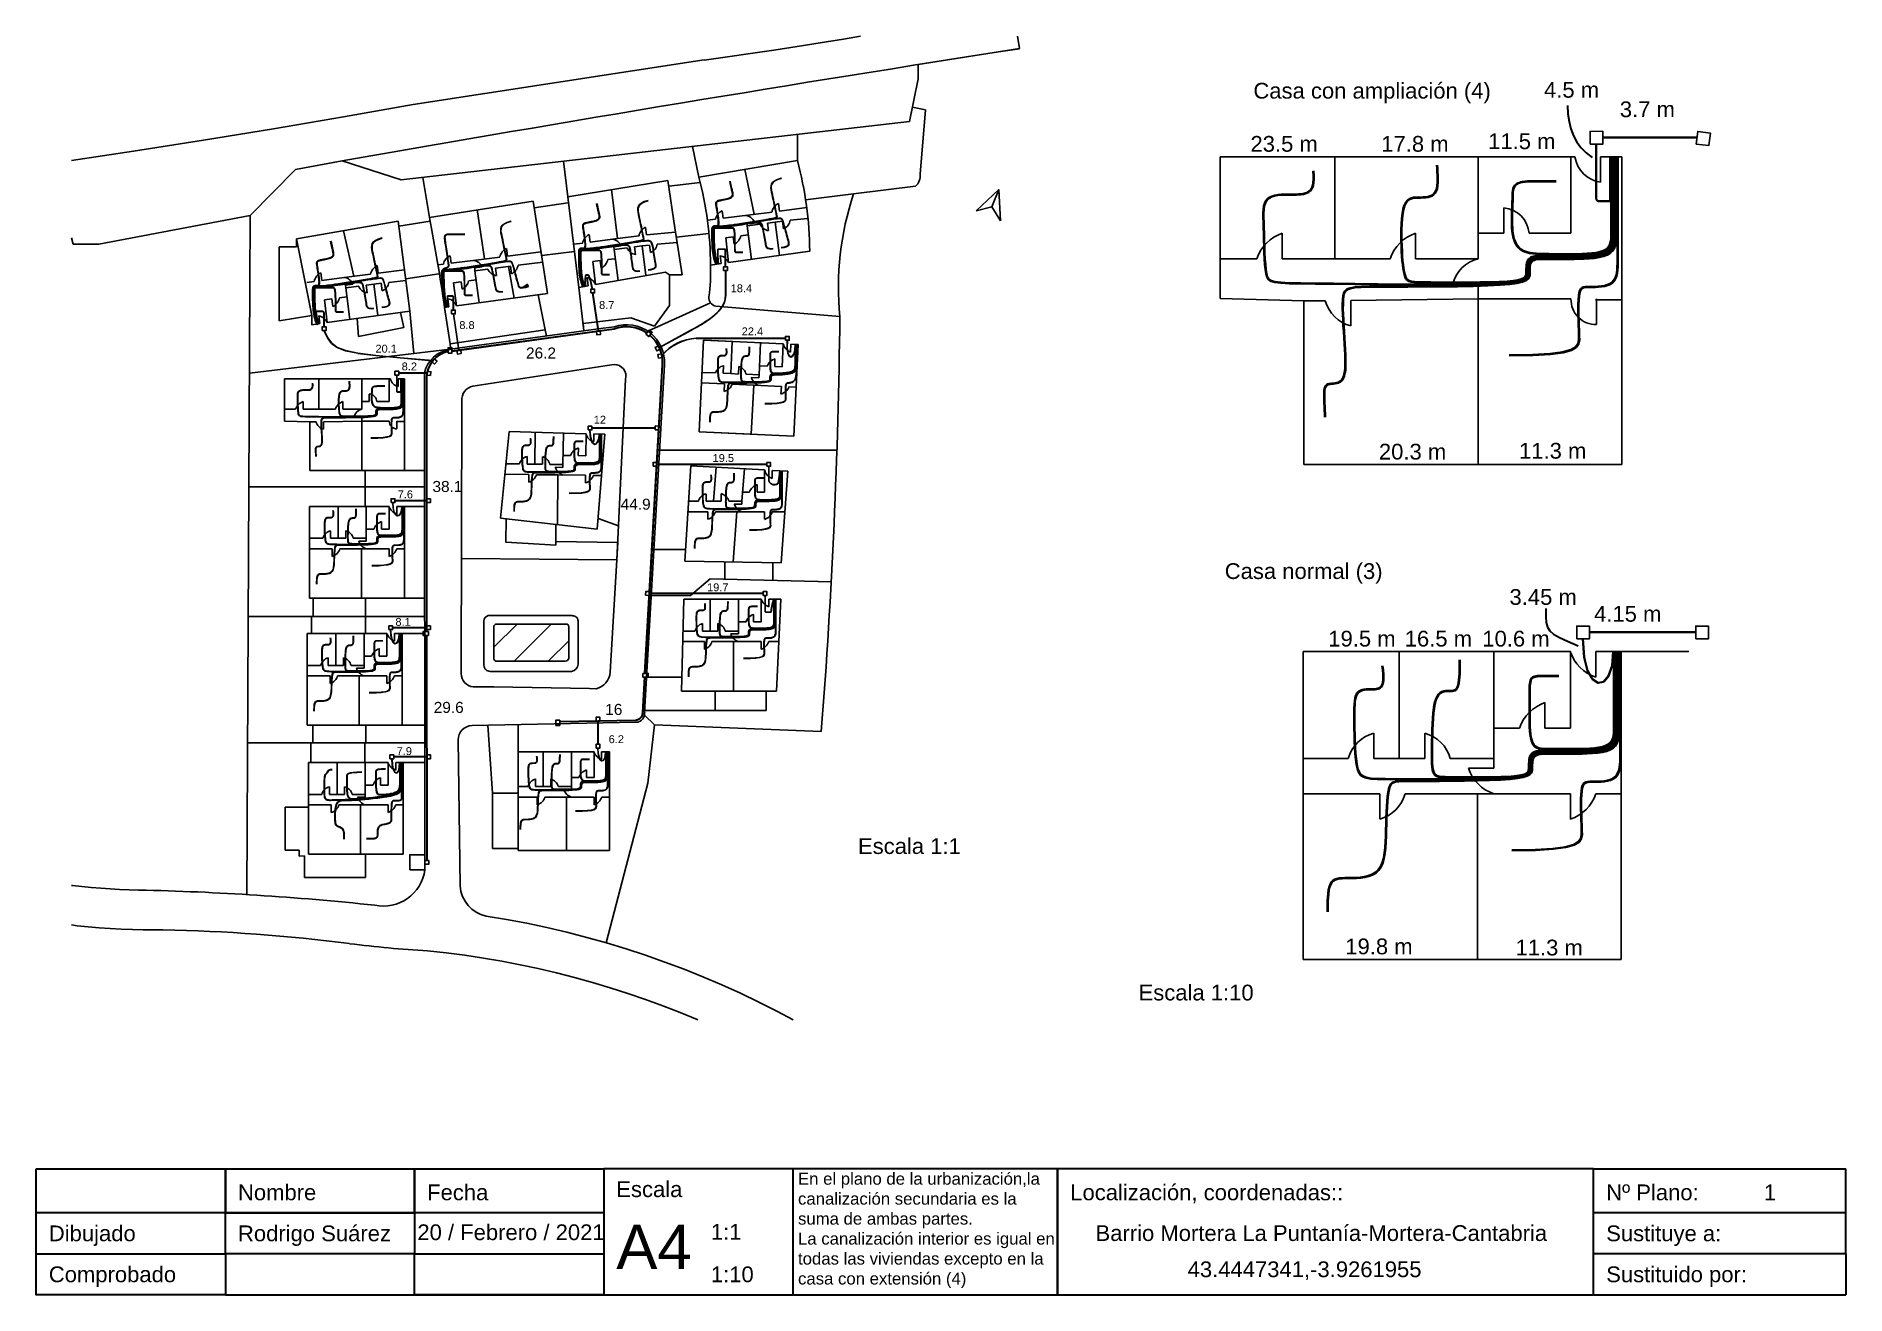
# Paper-space layout 'Layout1' of a CAD drawing. Header units: millimetres. Extents: x -16 to 3585, y -4 to 196.
# Drawn here: x -15.6 to 271.4, y -4 to 195.6 of the extents above.
# The model-space entities are those that its viewports show. They can reach past a viewport. Long polylines and large blocks are cut down to what shows.
import ezdxf
from ezdxf.enums import TextEntityAlignment as Align

# ---------------------------------------------------------------- set-up
doc = ezdxf.new("R2010")
doc.units = ezdxf.units.MM
doc.layers.get('0').update_dxf_attribs({"color": 18})
for name, color, linetype in [('Arquetas', 170, 'Continuous'), ('Canalizaciones', 10, 'Continuous'), ('Canalización Interior', 30, 'Continuous'), ('Canalización Secundaria', 90, 'Continuous'), ('Dirección', 7, 'Continuous'), ('Urbanización', 250, 'Continuous')]:
    doc.layers.add(name, color=color, linetype=linetype)
doc.layers.add('Cajetín', color=250, linetype='Continuous', lineweight=30)
doc.layers.get('0').off()
doc.styles.get("Standard").update_dxf_attribs({"font": 'arial.ttf'})

psp = doc.layouts.get("Layout1")

# ---------------------------------------------------------------- texts
at = {"layer": 'Cajetín'}
for s, p in [('Nombre', (16.36, 10.967)), ('Fecha', (46.36, 10.967)), ('Escala', (76.36, 11.467)), ('Localización, coordenadas::', (148.36, 10.967)), ('Nº Plano:', (233.36, 10.967)), ('1', (258.36, 10.967)), ('Dibujado', (-13.64, 4.467)), ('Rodrigo Suárez', (16.36, 4.467)), ('20 / Febrero / 2021', (44.81, 4.639)), ('1:1', (91.36, 4.717)), ('Barrio Mortera La Puntanía-Mortera-Cantabria', (152.369, 4.506)), ('Sustituye a:', (233.36, 4.467)), ('Comprobado', (-13.64, -2.033)), ('1:10', (91.36, -2.033)), ('43.4447341,-3.9261955', (166.979, -1.232)), ('Sustituido por:', (233.36, -2.033))]:
    psp.add_text(s, height=2.5, dxfattribs=at).set_placement(p)
psp.add_text('A4', height=7, dxfattribs=at).set_placement((76.36, -2.033), align=Align.BOTTOM_LEFT)
at = {"layer": 'Cajetín', "attachment_point": 1}
for s, width, gutter_width, heights, insert, char_height in [('Casa con ampliación (4)', 46.55915, 12.5, [3.566], (177.404, 188.214), 2.5), ('\\pxqc;4.5 m', 12.12002, 12.5, [0], (221.804, 188.356), 2.5), ('\\pxqc;3.7 m', 10.77123, 12.5, [0], (234.5, 185.268), 2.5), ('\\pxqc;23.5 m', 12.12002, 12.5, [2.555], (176.22, 179.784), 2.5), ('\\pxqc;17.8 m', 12.12002, 12.5, [2.553], (196.964, 179.784), 2.5), ('\\pxqc;11.5 m', 12.12002, 12.5, [0], (213.912, 180.197), 2.5), ('\\pxqc;18.4', 6.06001, 6.25, [0], (93.173, 156.242), 1.25), ('\\pxqc;8.7', 6.06001, 6.25, [0], (71.816, 153.6), 1.25), ('\\pxqc;8.8', 6.06001, 6.25, [0], (49.649, 150.407), 1.25), ('\\pxqc;22.4', 6.06001, 6.25, [0], (94.923, 149.414), 1.25), ('\\pxqc;20.1', 6.06001, 6.25, [0], (36.836, 146.67), 1.25), ('\\pxqc;8.2', 6.06001, 6.25, [0], (40.508, 143.851), 1.25), ('\\pxqc;26.2', 6.06001, 6.25, [0], (61.392, 146.234), 1.75), ('\\pxqc;12', 6.06001, 6.25, [0], (70.729, 135.402), 1.25), ('\\pxqc;19.5', 6.06001, 6.25, [0], (90.303, 129.322), 1.25), ('\\pxqc;20.3 m', 11.92207, 12.5, [2.752], (196.689, 130.962), 2.5), ('11.3 m', 12.12002, 12.5, [0], (219.533, 131.099), 2.5), ('\\pxqc;7.6', 6.06001, 6.25, [0], (39.874, 123.557), 1.25), ('38.1', 6.06001, 6.25, [0], (47.206, 125.06), 1.75), ('\\pxqc;44.9', 6.06001, 6.25, [0], (76.4, 122.252), 1.75), ('Casa normal (3)', 38.11381, 12.5, [0], (172.86, 112.012), 2.5), ('\\pxqc;19.7', 6.06001, 6.25, [0], (89.428, 108.818), 1.25), ('\\pxqc;3.45 m', 12.12002, 12.5, [0], (217.298, 107.909), 2.5), ('\\pxqc;8.1', 6.06001, 6.25, [0], (39.515, 103.333), 1.25), ('\\pxqc;4.15 m', 12.12002, 12.5, [0], (230.712, 105.235), 2.5), ('\\pxqc;19.5 m', 12.12002, 12.5, [0], (188.56, 101.301), 2.5), ('\\pxqc;16.5 m', 12.12002, 12.5, [0], (200.68, 101.301), 2.5), ('\\pxqc;10.6 m', 12.12002, 12.5, [0], (212.988, 101.301), 2.5), ('29.6', 6.06001, 6.25, [0], (47.407, 90.019), 1.75), ('\\pxqc;16', 6.06001, 6.25, [0], (72.94, 89.699), 1.75), ('\\pxqc;6.2 ', 6.06001, 6.25, [0], (73.334, 84.724), 1.25), ('\\pxqc;7.9 ', 6.06001, 6.25, [0], (39.709, 82.835), 1.25), ('Escala 1:1', 22.45116, 12.5, [0], (114.695, 68.395), 2.5), ('\\pxqc;19.8 m', 12.12002, 12.5, [0], (191.255, 52.479), 2.5), ('\\pxqc;11.3 m', 12.12002, 12.5, [0], (218.251, 52.299), 2.5), ('Escala 1:10', 18.44203, 12.5, [0], (159.196, 45.16), 2.5), ('\\pxql;En el plano de la urbanización,la canalización secundaria es la suma de ambas partes.\\PLa canalización interior es igual en todas las viviendas excepto en la casa con extensión (4)', 40.83916, 12.5, [20.04], (105.182, 15.334), 1.9)]:
    psp.add_mtext_dynamic_manual_height_columns(s, width=width, gutter_width=gutter_width, heights=heights, dxfattribs=dict(at, insert=insert, char_height=char_height))

msp = doc.modelspace()

# ---------------------------------------------------------------- blocks, each defined once
blk = doc.blocks.new('Dirección')
at = {"layer": 'Dirección'}
for p, q in [((254.27, 232.48), (251.28, 229.69)), ((253.35, 230.21), (254.27, 232.48)), ((254.27, 232.48), (253.35, 230.21)), ((254.27, 232.48), (254.27, 232.48)), ((254.27, 232.48), (254.48, 228.4)), ((251.28, 229.69), (253.35, 230.21)), ((253.35, 230.21), (254.48, 228.4))]:
    blk.add_line(p, q, dxfattribs=at)

# ---------------------------------------------------------------- hatches: boundary and pattern name
at = {"layer": 'Urbanización'}
h = msp.add_hatch(dxfattribs=at)
h.set_pattern_fill('ANSI31', color=256)
h.paths.add_polyline_path([(169.19, 130.64, 0.384478), (168.83, 130.96), (159.69, 130.96, 0.275753), (159.35, 130.73), (159.35, 126.4, 0.389049), (159.75, 126.09), (168.74, 126.09, 0.31844), (169.19, 126.41)])

# ---------------------------------------------------------------- linework, layer by layer
at = {"layer": 'Arquetas'}
for points in [[(2661.76, 1203.93), (2666.76, 1203.94), (2666.75, 1208.94), (2661.75, 1208.93)], [(2703.35, 1203.96), (2708.3, 1203.31), (2708.95, 1208.26), (2704, 1208.92)], [(2656.51, 1009.82), (2661.51, 1009.82), (2661.5, 1014.82), (2656.5, 1014.82)], [(2703.19, 1009.82), (2708.19, 1009.82), (2708.19, 1014.82), (2703.19, 1014.82)], [(189.56, 177.45), (190.06, 177.45), (190.05, 177.95), (189.55, 177.95)], [(172.08, 174.52), (172.58, 174.52), (172.58, 175.02), (172.08, 175.02)], [(153.77, 171.76), (154.27, 171.76), (154.27, 172.26), (153.77, 172.26)], [(136.78, 169.56), (137.28, 169.56), (137.28, 170.06), (136.78, 170.06)], [(173.31, 169.56), (172.82, 169.49), (172.89, 169), (173.38, 169.06)], [(179.33, 169.08), (179.73, 168.77), (180.03, 169.17), (179.64, 169.47)], [(179.64, 169.47), (180.03, 169.17), (180.16, 169.33), (179.76, 169.63)], [(153.33, 167.1), (153.83, 167.1), (153.83, 167.3), (153.33, 167.3)], [(153.33, 166.6), (153.83, 166.6), (153.83, 167.1), (153.33, 167.1)], [(154.98, 167.04), (154.48, 166.97), (154.55, 166.47), (155.04, 166.54)], [(181.21, 167.11), (181, 167.56), (180.55, 167.36), (180.76, 166.9)], [(197.68, 168.29), (198.18, 168.29), (198.18, 168.79), (197.68, 168.79)], [(146.34, 163.72), (146.84, 163.72), (146.84, 164.22), (146.34, 164.22)], [(150.5, 163.72), (151, 163.66), (151.06, 164.15), (150.57, 164.22)], [(151.17, 165.48), (151.55, 165.16), (151.87, 165.54), (151.49, 165.86)], [(181.01, 165.93), (181.5, 166.03), (181.39, 166.52), (180.91, 166.42)], [(171.73, 156.49), (172.23, 156.49), (172.23, 156.99), (171.73, 156.99)], [(180.54, 156.52), (181.04, 156.5), (181.06, 157), (180.56, 157.02)], [(180.27, 151.74), (180.76, 151.71), (180.79, 152.21), (180.29, 152.23)], [(195.23, 151.71), (195.73, 151.71), (195.73, 152.21), (195.23, 152.21)], [(145.82, 146.94), (146.32, 146.94), (146.32, 147.44), (145.82, 147.44)], [(150.49, 146.94), (150.99, 146.94), (150.99, 147.44), (150.49, 147.44)], [(179.3, 134.76), (179.8, 134.74), (179.83, 135.24), (179.33, 135.26)], [(194.75, 134.74), (195.25, 134.74), (195.25, 135.24), (194.75, 135.24)], [(145.52, 130.23), (146.02, 130.23), (146.02, 130.73), (145.52, 130.73)], [(150.24, 129.48), (150.24, 129.98), (150.04, 129.98), (150.04, 129.48)], [(150.24, 129.48), (150.74, 129.48), (150.74, 129.98), (150.24, 129.98)], [(150.49, 130.23), (150.99, 130.23), (150.99, 130.73), (150.49, 130.73)], [(178.95, 124.48), (178.95, 123.98), (179.45, 123.98), (179.45, 124.48)], [(179.65, 123.98), (179.65, 124.48), (179.45, 124.48), (179.45, 123.98)], [(168, 118.34), (167.5, 118.34), (167.5, 117.84), (168, 117.84)], [(167.5, 117.64), (168, 117.64), (168, 117.84), (167.5, 117.84)], [(172.78, 118.2), (173.28, 118.2), (173.28, 118.7), (172.78, 118.7)], [(172.78, 114.65), (173.28, 114.65), (173.28, 115.15), (172.78, 115.15)], [(145.68, 113.26), (146.18, 113.26), (146.18, 113.76), (145.68, 113.76)], [(150.51, 113.26), (151.01, 113.26), (151.01, 113.76), (150.51, 113.76)], [(148.27, 98.62), (150.27, 98.62), (150.27, 100.62), (148.27, 100.62)], [(150.27, 99.37), (150.77, 99.37), (150.77, 99.87), (150.27, 99.87)]]:
    msp.add_lwpolyline(points, close=True, dxfattribs=at)
at = {"layer": 'Canalizaciones'}
for p, q in [((153.83, 166.88), (175.15, 169.81)), ((153.84, 166.83), (175.16, 169.76)), ((181.47, 165.05), (179.17, 124.49)), ((181.52, 165.05), (179.22, 124.48)), ((150.49, 129.98), (150.49, 163.5)), ((150.54, 129.98), (150.54, 163.5)), ((150.52, 99.87), (150.49, 129.48)), ((150.57, 99.87), (150.54, 129.48)), ((179.14, 123.99), (178.88, 119.35)), ((179.19, 123.98), (178.92, 119.35)), ((168, 118.15), (178.02, 118.34)), ((168, 118.1), (178.02, 118.29))]:
    msp.add_line(p, q, dxfattribs=at)
for centre, radius, start, end in [((176.79, 165.37), 4.74, 55.4389, 110.3004), ((176.79, 165.37), 4.69, 55.4389, 110.3004), ((176.82, 165.38), 4.71, 356.0364, 49.529), ((154.02, 163.38), 3.53, 101.244, 178.0776), ((154.02, 163.38), 3.48, 101.244, 178.0776), ((176.82, 165.38), 4.66, 356.0364, 49.529), ((177.96, 119.26), 0.965, 272.9848, 3.4781), ((177.96, 119.26), 0.915, 272.9848, 3.4781)]:
    msp.add_arc(centre, radius, start, end, dxfattribs=at)
at = {"layer": 'Canalización Interior'}
for points in [[(2671.53, 1198.93), (2671.53, 1191.43), (2671.53, 1185.42), (2671.53, 1180.69), (2671.53, 1177.05), (2671.53, 1174.27), (2671.53, 1172.15), (2671.53, 1170.5), (2671.53, 1169.1), (2671.52, 1167.78), (2671.48, 1166.51), (2671.35, 1165.32), (2671.11, 1164.21), (2670.71, 1163.2), (2670.12, 1162.3), (2669.29, 1161.51), (2668.19, 1160.86), (2666.8, 1160.35), (2665.15, 1159.96), (2663.32, 1159.69), (2661.37, 1159.5), (2659.35, 1159.39), (2657.35, 1159.33), (2655.41, 1159.31), (2653.6, 1159.31), (2651.98, 1159.31), (2650.53, 1159.31), (2649.22, 1159.31), (2648.05, 1159.31), (2646.98, 1159.31), (2646, 1159.31), (2645.08, 1159.31), (2644.19, 1159.31), (2643.33, 1159.31), (2642.49, 1159.29), (2641.69, 1159.25), (2640.94, 1159.18), (2640.25, 1159.05), (2639.62, 1158.87), (2639.08, 1158.61), (2638.63, 1158.27), (2638.27, 1157.83), (2638, 1157.31), (2637.81, 1156.72), (2637.69, 1156.07), (2637.61, 1155.38), (2637.57, 1154.66), (2637.57, 1153.92), (2637.57, 1153.19), (2637.55, 1152.46), (2637.33, 1151.77), (2636.73, 1151.1), (2635.54, 1150.49), (2633.58, 1149.94), (2630.64, 1149.47), (2626.54, 1149.09), (2621.07, 1148.8), (2614.13, 1148.63), (2606.03, 1148.55), (2597.12, 1148.54), (2587.8, 1148.59), (2578.44, 1148.68), (2569.44, 1148.79), (2561.16, 1148.91), (2553.99, 1149), (2548.22, 1149.07), (2543.76, 1149.15), (2540.43, 1149.31), (2538.06, 1149.59), (2536.47, 1150.05), (2535.47, 1150.74), (2534.89, 1151.71), (2534.55, 1153.02), (2534.29, 1154.7), (2534.09, 1156.7), (2533.93, 1158.94), (2533.81, 1161.34), (2533.72, 1163.83), (2533.64, 1166.34), (2533.58, 1168.79), (2533.52, 1171.1), (2533.46, 1173.21), (2533.42, 1175.12), (2533.42, 1176.82), (2533.5, 1178.33), (2533.68, 1179.64), (2533.99, 1180.77), (2534.45, 1181.72), (2535.08, 1182.5), (2535.91, 1183.1), (2536.9, 1183.55), (2538.03, 1183.88), (2539.25, 1184.1), (2540.52, 1184.23), (2541.82, 1184.3), (2543.1, 1184.32), (2544.33, 1184.32), (2545.48, 1184.33), (2546.54, 1184.34), (2547.51, 1184.38), (2548.4, 1184.45), (2549.22, 1184.57), (2549.95, 1184.75), (2550.62, 1184.99), (2551.21, 1185.32), (2551.73, 1185.75), (2552.18, 1186.29), (2552.55, 1186.97), (2552.83, 1187.82), (2553.03, 1188.86), (2553.13, 1190.11), (2553.14, 1191.6), (2553.04, 1193.36)], [(2671.73, 1198.93), (2671.73, 1191.43), (2671.73, 1185.42), (2671.73, 1180.69), (2671.73, 1177.04), (2671.73, 1174.26), (2671.73, 1172.14), (2671.73, 1170.48), (2671.73, 1169.06), (2671.72, 1167.73), (2671.67, 1166.45), (2671.55, 1165.24), (2671.31, 1164.11), (2670.9, 1163.08), (2670.31, 1162.16), (2669.47, 1161.36), (2668.36, 1160.69), (2666.95, 1160.17), (2665.29, 1159.78), (2663.44, 1159.5), (2661.47, 1159.31), (2659.44, 1159.19), (2657.41, 1159.13), (2655.46, 1159.11), (2653.64, 1159.11), (2652, 1159.11), (2650.54, 1159.11), (2649.23, 1159.11), (2648.06, 1159.11), (2646.99, 1159.11), (2646.01, 1159.11), (2645.1, 1159.11), (2644.22, 1159.11), (2643.38, 1159.11), (2642.55, 1159.09), (2641.77, 1159.06), (2641.04, 1158.98), (2640.37, 1158.86), (2639.76, 1158.68), (2639.23, 1158.43), (2638.79, 1158.1), (2638.45, 1157.68), (2638.19, 1157.17), (2638.01, 1156.6), (2637.88, 1155.98), (2637.82, 1155.32), (2637.79, 1154.63), (2637.78, 1153.93), (2637.8, 1153.23), (2637.8, 1152.55), (2637.66, 1151.89), (2637.26, 1151.26), (2636.45, 1150.68), (2635.1, 1150.15), (2633.07, 1149.67), (2630.22, 1149.27), (2626.41, 1148.94), (2621.58, 1148.69), (2615.92, 1148.51), (2609.7, 1148.39), (2603.17, 1148.31), (2596.61, 1148.27), (2590.27, 1148.24), (2584.41, 1148.23), (2579.31, 1148.21), (2575.16, 1148.16), (2571.9, 1148.06), (2569.43, 1147.88), (2567.63, 1147.56), (2566.38, 1147.09), (2565.57, 1146.42), (2565.08, 1145.52), (2564.81, 1144.35), (2564.65, 1142.9), (2564.56, 1141.18), (2564.55, 1139.25), (2564.6, 1137.15), (2564.7, 1134.92), (2564.82, 1132.61), (2564.97, 1130.25), (2565.13, 1127.9), (2565.29, 1125.59), (2565.42, 1123.35), (2565.53, 1121.22), (2565.59, 1119.21), (2565.59, 1117.37), (2565.51, 1115.71), (2565.34, 1114.26), (2565.06, 1113.06), (2564.67, 1112.11), (2564.18, 1111.41), (2563.62, 1110.9), (2562.99, 1110.55), (2562.33, 1110.34), (2561.66, 1110.22), (2561, 1110.15), (2560.37, 1110.11), (2559.78, 1110.05), (2559.25, 1109.96), (2558.77, 1109.81), (2558.36, 1109.57), (2558, 1109.22), (2557.72, 1108.74), (2557.49, 1108.11), (2557.34, 1107.29), (2557.27, 1106.28), (2557.25, 1105.1), (2557.27, 1103.8), (2557.33, 1102.41), (2557.41, 1100.98), (2557.48, 1099.55), (2557.55, 1098.15), (2557.6, 1096.83)], [(2670.53, 1198.93), (2670.53, 1191.43), (2670.53, 1185.42), (2670.53, 1180.7), (2670.53, 1177.07), (2670.53, 1174.31), (2670.53, 1172.22), (2670.53, 1170.61), (2670.53, 1169.26), (2670.52, 1168.01), (2670.48, 1166.83), (2670.36, 1165.73), (2670.13, 1164.71), (2669.75, 1163.79), (2669.19, 1162.98), (2668.4, 1162.27), (2667.36, 1161.69), (2666.03, 1161.24), (2664.47, 1160.89), (2662.73, 1160.65), (2660.87, 1160.48), (2658.95, 1160.38), (2657.03, 1160.33), (2655.17, 1160.31), (2653.44, 1160.31), (2651.87, 1160.31), (2650.45, 1160.31), (2649.17, 1160.31), (2648.01, 1160.31), (2646.93, 1160.31), (2645.93, 1160.31), (2644.96, 1160.31), (2644.02, 1160.31), (2643.09, 1160.31), (2642.17, 1160.29), (2641.28, 1160.25), (2640.44, 1160.16), (2639.65, 1160.01), (2638.94, 1159.8), (2638.32, 1159.5), (2637.79, 1159.1), (2637.38, 1158.59), (2637.07, 1158), (2636.85, 1157.33), (2636.7, 1156.61), (2636.61, 1155.86), (2636.57, 1155.11), (2636.55, 1154.38), (2636.55, 1153.68), (2636.53, 1153.04), (2636.43, 1152.45), (2636.16, 1151.92), (2635.63, 1151.46), (2634.76, 1151.05), (2633.45, 1150.7), (2631.63, 1150.41), (2629.21, 1150.19), (2626.14, 1150.02), (2622.55, 1149.9), (2618.6, 1149.83), (2614.46, 1149.79), (2610.3, 1149.78), (2606.27, 1149.79), (2602.54, 1149.81), (2599.29, 1149.83), (2596.62, 1149.86), (2594.52, 1149.9), (2592.9, 1149.98), (2591.69, 1150.14), (2590.82, 1150.39), (2590.2, 1150.77), (2589.76, 1151.29), (2589.44, 1151.99), (2589.16, 1152.87), (2588.91, 1153.95), (2588.69, 1155.21), (2588.5, 1156.64), (2588.34, 1158.23), (2588.21, 1159.98), (2588.1, 1161.87), (2588.01, 1163.9), (2587.95, 1166.04), (2587.93, 1168.25), (2587.94, 1170.48), (2588.02, 1172.65), (2588.16, 1174.72), (2588.39, 1176.63), (2588.7, 1178.32), (2589.12, 1179.72), (2589.64, 1180.8), (2590.27, 1181.6), (2590.99, 1182.14), (2591.77, 1182.49), (2592.62, 1182.67), (2593.51, 1182.75), (2594.44, 1182.77), (2595.38, 1182.76), (2596.33, 1182.78), (2597.27, 1182.84), (2598.17, 1182.98), (2599.02, 1183.2), (2599.8, 1183.54), (2600.5, 1184.01), (2601.08, 1184.63), (2601.54, 1185.44), (2601.85, 1186.43), (2602.05, 1187.58), (2602.14, 1188.85), (2602.16, 1190.2), (2602.13, 1191.6), (2602.06, 1193), (2601.99, 1194.38), (2601.94, 1195.68)], [(2672.53, 1198.93), (2672.53, 1191.43), (2672.53, 1185.42), (2672.53, 1180.69), (2672.53, 1177.03), (2672.53, 1174.24), (2672.53, 1172.1), (2672.53, 1170.41), (2672.53, 1168.96), (2672.53, 1167.58), (2672.53, 1166.23), (2672.53, 1164.9), (2672.53, 1163.59), (2672.53, 1162.29), (2672.53, 1161), (2672.53, 1159.71), (2672.53, 1158.41), (2672.53, 1157.12), (2672.5, 1155.83), (2672.42, 1154.58), (2672.27, 1153.39), (2672.03, 1152.27), (2671.66, 1151.26), (2671.14, 1150.37), (2670.45, 1149.63), (2669.57, 1149.05), (2668.55, 1148.61), (2667.41, 1148.3), (2666.2, 1148.09), (2664.97, 1147.97), (2663.75, 1147.91), (2662.59, 1147.88), (2661.53, 1147.88), (2660.61, 1147.87), (2659.82, 1147.82), (2659.16, 1147.69), (2658.61, 1147.43), (2658.17, 1147.01), (2657.82, 1146.39), (2657.55, 1145.52), (2657.36, 1144.36), (2657.24, 1142.89), (2657.17, 1141.16), (2657.14, 1139.23), (2657.16, 1137.17), (2657.21, 1135.04), (2657.28, 1132.91), (2657.35, 1130.84), (2657.44, 1128.9), (2657.46, 1127.14), (2657.15, 1125.59), (2656.18, 1124.24), (2654.23, 1123.11), (2650.97, 1122.22), (2646.07, 1121.57), (2639.2, 1121.16), (2630.05, 1121.02)], [(2672.73, 1198.93), (2672.73, 1191.43), (2672.73, 1185.42), (2672.73, 1180.69), (2672.73, 1177.03), (2672.73, 1174.24), (2672.73, 1172.1), (2672.73, 1170.41), (2672.73, 1168.96), (2672.73, 1167.58), (2672.73, 1166.23), (2672.73, 1164.9), (2672.73, 1163.59), (2672.73, 1162.28), (2672.73, 1160.99), (2672.73, 1159.69), (2672.73, 1158.38), (2672.73, 1157.07), (2672.7, 1155.77), (2672.62, 1154.5), (2672.47, 1153.29), (2672.22, 1152.16), (2671.84, 1151.13), (2671.32, 1150.22), (2670.62, 1149.46), (2669.73, 1148.87), (2668.68, 1148.42), (2667.53, 1148.11), (2666.3, 1147.9), (2665.06, 1147.77), (2663.83, 1147.71), (2662.66, 1147.68), (2661.6, 1147.68), (2660.68, 1147.67), (2659.9, 1147.63), (2659.25, 1147.49), (2658.72, 1147.24), (2658.29, 1146.82), (2657.96, 1146.2), (2657.71, 1145.34), (2657.53, 1144.19), (2657.42, 1142.74), (2657.36, 1141.03), (2657.34, 1139.12), (2657.36, 1137.07), (2657.41, 1134.96), (2657.48, 1132.83), (2657.56, 1130.77), (2657.64, 1128.82), (2657.66, 1127.06), (2657.35, 1125.48), (2656.38, 1124.12), (2654.41, 1122.97), (2651.13, 1122.05), (2646.19, 1121.38), (2639.27, 1120.97), (2630.05, 1120.82)], [(2669.93, 1198.93), (2669.93, 1191.43), (2669.93, 1185.43), (2669.93, 1180.71), (2669.93, 1177.08), (2669.93, 1174.33), (2669.93, 1172.27), (2669.93, 1170.68), (2669.93, 1169.36), (2669.92, 1168.15), (2669.88, 1167.02), (2669.77, 1165.97), (2669.54, 1165.01), (2669.18, 1164.15), (2668.63, 1163.39), (2667.87, 1162.73), (2666.86, 1162.19), (2665.57, 1161.77), (2664.06, 1161.45), (2662.37, 1161.22), (2660.57, 1161.07), (2658.7, 1160.98), (2656.84, 1160.93), (2655.03, 1160.91), (2653.34, 1160.91), (2651.8, 1160.91), (2650.4, 1160.91), (2649.11, 1160.91), (2647.9, 1160.92), (2646.74, 1160.93), (2645.59, 1160.94), (2644.44, 1160.96), (2643.24, 1160.99), (2641.98, 1161.03), (2640.68, 1161.1), (2639.36, 1161.23), (2638.07, 1161.43), (2636.83, 1161.75), (2635.67, 1162.19), (2634.63, 1162.79), (2633.74, 1163.56), (2633.01, 1164.53), (2632.45, 1165.67), (2632.02, 1166.93), (2631.71, 1168.29), (2631.5, 1169.7), (2631.38, 1171.14), (2631.31, 1172.55), (2631.29, 1173.91), (2631.29, 1175.19), (2631.31, 1176.38), (2631.35, 1177.51), (2631.39, 1178.57), (2631.43, 1179.57), (2631.47, 1180.53), (2631.51, 1181.46), (2631.53, 1182.36), (2631.54, 1183.24), (2631.56, 1184.09), (2631.6, 1184.91), (2631.7, 1185.67), (2631.86, 1186.38), (2632.11, 1187.02), (2632.48, 1187.57), (2632.98, 1188.03), (2633.63, 1188.4), (2634.41, 1188.67), (2635.29, 1188.86), (2636.24, 1188.99), (2637.23, 1189.07), (2638.23, 1189.11), (2639.21, 1189.13), (2640.16, 1189.13), (2641.03, 1189.13), (2641.88, 1189.13), (2642.73, 1189.13), (2643.62, 1189.13), (2644.59, 1189.13), (2645.68, 1189.13), (2646.94, 1189.13), (2648.39, 1189.13)], [(2672.78, 1004.8), (2672.78, 997.3), (2672.78, 991.29), (2672.78, 986.56), (2672.78, 982.91), (2672.78, 980.12), (2672.78, 978), (2672.78, 976.34), (2672.78, 974.93), (2672.77, 973.59), (2672.73, 972.31), (2672.6, 971.1), (2672.36, 969.98), (2671.96, 968.95), (2671.36, 968.02), (2670.52, 967.22), (2669.41, 966.56), (2668, 966.03), (2666.34, 965.64), (2664.49, 965.36), (2662.52, 965.17), (2660.49, 965.06), (2658.47, 965), (2656.51, 964.98), (2654.69, 964.97), (2653.05, 964.97), (2651.59, 964.97), (2650.29, 964.97), (2649.11, 964.97), (2648.05, 964.97), (2647.07, 964.97), (2646.15, 964.97), (2645.28, 964.97), (2644.43, 964.97), (2643.61, 964.96), (2642.83, 964.92), (2642.09, 964.85), (2641.42, 964.73), (2640.81, 964.55), (2640.29, 964.3), (2639.85, 963.96), (2639.5, 963.54), (2639.24, 963.04), (2639.06, 962.47), (2638.93, 961.85), (2638.86, 961.19), (2638.82, 960.51), (2638.8, 959.82), (2638.8, 959.14), (2638.78, 958.48), (2638.66, 957.85), (2638.34, 957.25), (2637.7, 956.69), (2636.65, 956.18), (2635.09, 955.72), (2632.91, 955.33), (2630, 955.01), (2626.33, 954.76), (2622.02, 954.57), (2617.29, 954.45), (2612.33, 954.37), (2607.34, 954.32), (2602.51, 954.31), (2598.06, 954.31), (2594.17, 954.31), (2590.99, 954.31), (2588.49, 954.27), (2586.58, 954.15), (2585.16, 953.92), (2584.15, 953.53), (2583.46, 952.94), (2583, 952.13), (2582.67, 951.04), (2582.41, 949.67), (2582.2, 948.02), (2582.02, 946.15), (2581.88, 944.1), (2581.76, 941.91), (2581.67, 939.61), (2581.59, 937.25), (2581.53, 934.87), (2581.47, 932.51), (2581.38, 930.2), (2581.23, 927.98), (2581, 925.87), (2580.65, 923.92), (2580.16, 922.16), (2579.48, 920.61), (2578.6, 919.31), (2577.49, 918.29), (2576.18, 917.52), (2574.73, 916.95), (2573.18, 916.57), (2571.58, 916.34), (2569.98, 916.21), (2568.41, 916.16), (2566.94, 916.15), (2565.6, 916.15), (2564.39, 916.12), (2563.31, 916.03), (2562.35, 915.86), (2561.52, 915.57), (2560.81, 915.13), (2560.21, 914.52), (2559.73, 913.69), (2559.35, 912.63), (2559.06, 911.38), (2558.86, 910), (2558.73, 908.52), (2558.66, 906.99), (2558.63, 905.48), (2558.63, 904.03), (2558.65, 902.69)], [(2672.98, 1004.8), (2672.98, 997.3), (2672.98, 991.28), (2672.98, 986.56), (2672.98, 982.9), (2672.98, 980.12), (2672.98, 977.99), (2672.98, 976.32), (2672.98, 974.89), (2672.97, 973.55), (2672.93, 972.25), (2672.8, 971.02), (2672.56, 969.88), (2672.15, 968.83), (2671.55, 967.89), (2670.7, 967.07), (2669.58, 966.39), (2668.16, 965.86), (2666.48, 965.45), (2664.61, 965.17), (2662.62, 964.97), (2660.57, 964.86), (2658.53, 964.8), (2656.56, 964.78), (2654.72, 964.77), (2653.08, 964.77), (2651.61, 964.77), (2650.3, 964.77), (2649.12, 964.77), (2648.06, 964.77), (2647.08, 964.77), (2646.17, 964.77), (2645.31, 964.77), (2644.48, 964.77), (2643.67, 964.76), (2642.91, 964.72), (2642.19, 964.65), (2641.54, 964.53), (2640.95, 964.36), (2640.44, 964.12), (2640.01, 963.8), (2639.68, 963.39), (2639.43, 962.9), (2639.25, 962.35), (2639.13, 961.74), (2639.05, 961.1), (2639.02, 960.43), (2639, 959.75), (2639, 959.08), (2638.98, 958.41), (2638.86, 957.77), (2638.54, 957.16), (2637.9, 956.58), (2636.85, 956.06), (2635.28, 955.59), (2633.09, 955.18), (2630.17, 954.84), (2626.48, 954.58), (2622.16, 954.39), (2617.41, 954.26), (2612.43, 954.17), (2607.43, 954.13), (2602.59, 954.11), (2598.13, 954.11), (2594.23, 954.12), (2591.06, 954.12), (2588.57, 954.07), (2586.67, 953.96), (2585.26, 953.72), (2584.27, 953.34), (2583.59, 952.76), (2583.14, 951.95), (2582.83, 950.88), (2582.59, 949.51), (2582.38, 947.89), (2582.21, 946.03), (2582.07, 944), (2581.96, 941.81), (2581.87, 939.53), (2581.79, 937.18), (2581.73, 934.8), (2581.67, 932.43), (2581.58, 930.12), (2581.43, 927.89), (2581.2, 925.77), (2580.84, 923.8), (2580.34, 922.02), (2579.66, 920.46), (2578.76, 919.15), (2577.64, 918.11), (2576.32, 917.33), (2574.85, 916.76), (2573.28, 916.38), (2571.67, 916.14), (2570.05, 916.01), (2568.48, 915.96), (2567.01, 915.95), (2565.67, 915.94), (2564.46, 915.92), (2563.4, 915.83), (2562.46, 915.67), (2561.64, 915.38), (2560.95, 914.95), (2560.37, 914.35), (2559.89, 913.54), (2559.52, 912.5), (2559.25, 911.28), (2559.05, 909.91), (2558.93, 908.46), (2558.85, 906.96), (2558.83, 905.47), (2558.83, 904.03), (2558.85, 902.7)], [(2673.18, 1004.8), (2673.18, 997.3), (2673.18, 991.28), (2673.18, 986.55), (2673.18, 982.9), (2673.18, 980.11), (2673.18, 977.98), (2673.18, 976.3), (2673.18, 974.86), (2673.17, 973.5), (2673.13, 972.19), (2673, 970.94), (2672.75, 969.78), (2672.34, 968.71), (2671.73, 967.75), (2670.88, 966.92), (2669.75, 966.22), (2668.31, 965.68), (2666.61, 965.27), (2664.73, 964.98), (2662.72, 964.78), (2660.65, 964.66), (2658.59, 964.6), (2656.61, 964.58), (2654.76, 964.57), (2653.1, 964.57), (2651.62, 964.57), (2650.31, 964.57), (2649.13, 964.57), (2648.07, 964.57), (2647.1, 964.57), (2646.2, 964.57), (2645.34, 964.57), (2644.52, 964.57), (2643.74, 964.56), (2642.99, 964.52), (2642.29, 964.46), (2641.66, 964.34), (2641.09, 964.18), (2640.59, 963.94), (2640.18, 963.63), (2639.86, 963.24), (2639.61, 962.76), (2639.44, 962.23), (2639.32, 961.64), (2639.25, 961.01), (2639.22, 960.36), (2639.2, 959.68), (2639.2, 959.01), (2639.18, 958.34), (2639.06, 957.69), (2638.73, 957.07), (2638.09, 956.48), (2637.04, 955.94), (2635.46, 955.45), (2633.26, 955.02), (2630.34, 954.67), (2626.63, 954.4), (2622.3, 954.2), (2617.53, 954.06), (2612.54, 953.98), (2607.52, 953.93), (2602.67, 953.91), (2598.2, 953.91), (2594.3, 953.92), (2591.13, 953.92), (2588.65, 953.88), (2586.75, 953.76), (2585.36, 953.53), (2584.39, 953.14), (2583.73, 952.57), (2583.29, 951.77), (2583, 950.71), (2582.76, 949.36), (2582.56, 947.75), (2582.4, 945.91), (2582.26, 943.89), (2582.15, 941.72), (2582.06, 939.45), (2581.99, 937.1), (2581.93, 934.73), (2581.86, 932.36), (2581.77, 930.04), (2581.63, 927.79), (2581.39, 925.66), (2581.03, 923.68), (2580.52, 921.88), (2579.83, 920.31), (2578.93, 918.98), (2577.79, 917.94), (2576.45, 917.15), (2574.97, 916.57), (2573.39, 916.18), (2571.76, 915.94), (2570.13, 915.81), (2568.55, 915.76), (2567.07, 915.75), (2565.73, 915.74), (2564.54, 915.72), (2563.49, 915.63), (2562.56, 915.47), (2561.76, 915.19), (2561.08, 914.77), (2560.52, 914.18), (2560.06, 913.38), (2559.7, 912.37), (2559.43, 911.17), (2559.24, 909.83), (2559.12, 908.4), (2559.05, 906.93), (2559.03, 905.46), (2559.03, 904.03), (2559.05, 902.7)], [(2672.58, 1004.8), (2672.58, 997.3), (2672.58, 991.29), (2672.58, 986.56), (2672.58, 982.91), (2672.58, 980.13), (2672.58, 978.02), (2672.58, 976.36), (2672.58, 974.96), (2672.57, 973.64), (2672.53, 972.38), (2672.41, 971.19), (2672.16, 970.08), (2671.77, 969.06), (2671.17, 968.16), (2670.35, 967.37), (2669.25, 966.72), (2667.85, 966.21), (2666.2, 965.83), (2664.37, 965.55), (2662.42, 965.37), (2660.41, 965.25), (2658.4, 965.2), (2656.46, 965.18), (2654.66, 965.17), (2653.03, 965.17), (2651.58, 965.17), (2650.28, 965.17), (2649.1, 965.17), (2648.04, 965.17), (2647.05, 965.17), (2646.13, 965.17), (2645.24, 965.17), (2644.38, 965.17), (2643.54, 965.16), (2642.75, 965.12), (2641.99, 965.04), (2641.3, 964.92), (2640.68, 964.73), (2640.13, 964.47), (2639.68, 964.13), (2639.32, 963.69), (2639.06, 963.17), (2638.86, 962.59), (2638.74, 961.95), (2638.66, 961.28), (2638.62, 960.59), (2638.6, 959.89), (2638.6, 959.21), (2638.58, 958.55), (2638.44, 957.92), (2638.05, 957.34), (2637.29, 956.79), (2636.05, 956.3), (2634.19, 955.86), (2631.6, 955.48), (2628.15, 955.17), (2623.78, 954.94), (2618.66, 954.76), (2613.02, 954.64), (2607.11, 954.57), (2601.14, 954.53), (2595.35, 954.52), (2589.97, 954.53), (2585.24, 954.55), (2581.34, 954.58), (2578.21, 954.66), (2575.76, 954.83), (2573.9, 955.15), (2572.53, 955.65), (2571.55, 956.4), (2570.86, 957.42), (2570.37, 958.79), (2569.99, 960.5), (2569.7, 962.53), (2569.48, 964.79), (2569.33, 967.2), (2569.22, 969.7), (2569.16, 972.21), (2569.11, 974.66), (2569.09, 976.97), (2569.07, 979.08), (2569.06, 980.98), (2569.09, 982.69), (2569.15, 984.19), (2569.27, 985.51), (2569.46, 986.64), (2569.73, 987.59), (2570.09, 988.36), (2570.55, 988.96), (2571.1, 989.42), (2571.72, 989.74), (2572.4, 989.96), (2573.12, 990.09), (2573.85, 990.16), (2574.59, 990.18), (2575.32, 990.19), (2576.02, 990.19), (2576.68, 990.2), (2577.3, 990.24), (2577.87, 990.31), (2578.4, 990.43), (2578.87, 990.61), (2579.29, 990.86), (2579.64, 991.19), (2579.93, 991.61), (2580.15, 992.15), (2580.31, 992.84), (2580.4, 993.69), (2580.42, 994.73), (2580.39, 995.98), (2580.28, 997.47), (2580.12, 999.22)], [(2672.38, 1004.8), (2672.38, 997.3), (2672.38, 991.29), (2672.38, 986.56), (2672.38, 982.91), (2672.38, 980.14), (2672.38, 978.03), (2672.38, 976.39), (2672.38, 974.99), (2672.37, 973.69), (2672.33, 972.44), (2672.21, 971.27), (2671.97, 970.18), (2671.57, 969.18), (2670.99, 968.3), (2670.17, 967.53), (2669.08, 966.89), (2667.7, 966.39), (2666.07, 966.01), (2664.25, 965.74), (2662.32, 965.56), (2660.33, 965.45), (2658.34, 965.4), (2656.42, 965.38), (2654.62, 965.37), (2653.01, 965.37), (2651.57, 965.37), (2650.27, 965.37), (2649.1, 965.37), (2648.03, 965.37), (2647.04, 965.37), (2646.11, 965.37), (2645.21, 965.37), (2644.33, 965.37), (2643.48, 965.36), (2642.66, 965.32), (2641.89, 965.24), (2641.18, 965.11), (2640.54, 964.92), (2639.98, 964.65), (2639.51, 964.3), (2639.15, 963.85), (2638.87, 963.31), (2638.67, 962.71), (2638.54, 962.06), (2638.46, 961.37), (2638.42, 960.67), (2638.4, 959.96), (2638.4, 959.28), (2638.38, 958.62), (2638.24, 958), (2637.85, 957.42), (2637.1, 956.9), (2635.86, 956.42), (2634.01, 956), (2631.42, 955.64), (2627.98, 955.34), (2623.63, 955.11), (2618.52, 954.95), (2612.91, 954.83), (2607.01, 954.76), (2601.07, 954.73), (2595.3, 954.72), (2589.95, 954.73), (2585.25, 954.75), (2581.36, 954.78), (2578.26, 954.86), (2575.84, 955.03), (2574, 955.34), (2572.65, 955.84), (2571.69, 956.58), (2571.02, 957.6), (2570.54, 958.95), (2570.17, 960.65), (2569.89, 962.66), (2569.67, 964.9), (2569.52, 967.3), (2569.42, 969.77), (2569.35, 972.26), (2569.31, 974.68), (2569.29, 976.97), (2569.27, 979.05), (2569.26, 980.93), (2569.29, 982.61), (2569.35, 984.1), (2569.46, 985.39), (2569.65, 986.5), (2569.9, 987.44), (2570.25, 988.19), (2570.7, 988.79), (2571.24, 989.23), (2571.84, 989.55), (2572.51, 989.76), (2573.21, 989.89), (2573.93, 989.96), (2574.66, 989.98), (2575.38, 989.99), (2576.08, 989.99), (2576.75, 990), (2577.38, 990.04), (2577.97, 990.12), (2578.51, 990.24), (2579, 990.43), (2579.43, 990.69), (2579.8, 991.04), (2580.1, 991.48), (2580.33, 992.05), (2580.5, 992.76), (2580.59, 993.64), (2580.62, 994.7), (2580.58, 995.97), (2580.48, 997.48), (2580.31, 999.24)], [(2672.18, 1004.8), (2672.18, 997.3), (2672.18, 991.29), (2672.18, 986.56), (2672.18, 982.92), (2672.18, 980.15), (2672.18, 978.05), (2672.18, 976.41), (2672.18, 975.03), (2672.17, 973.73), (2672.13, 972.5), (2672.01, 971.35), (2671.77, 970.28), (2671.38, 969.3), (2670.8, 968.43), (2669.99, 967.68), (2668.91, 967.06), (2667.54, 966.57), (2665.93, 966.2), (2664.14, 965.94), (2662.22, 965.76), (2660.25, 965.65), (2658.27, 965.6), (2656.37, 965.58), (2654.59, 965.57), (2652.99, 965.57), (2651.55, 965.57), (2650.26, 965.57), (2649.09, 965.57), (2648.02, 965.57), (2647.02, 965.57), (2646.09, 965.57), (2645.18, 965.57), (2644.29, 965.57), (2643.42, 965.56), (2642.58, 965.51), (2641.79, 965.43), (2641.06, 965.3), (2640.4, 965.11), (2639.83, 964.83), (2639.35, 964.46), (2638.97, 964), (2638.68, 963.45), (2638.48, 962.83), (2638.34, 962.16), (2638.26, 961.46), (2638.22, 960.74), (2638.2, 960.03), (2638.2, 959.34), (2638.18, 958.69), (2638.04, 958.08), (2637.65, 957.51), (2636.9, 957), (2635.67, 956.54), (2633.82, 956.13), (2631.24, 955.79), (2627.82, 955.51), (2623.47, 955.29), (2618.39, 955.13), (2612.79, 955.03), (2606.92, 954.96), (2600.99, 954.93), (2595.25, 954.92), (2589.93, 954.93), (2585.25, 954.95), (2581.39, 954.98), (2578.31, 955.05), (2575.91, 955.22), (2574.1, 955.53), (2572.77, 956.03), (2571.82, 956.76), (2571.17, 957.77), (2570.7, 959.11), (2570.35, 960.8), (2570.07, 962.8), (2569.87, 965.02), (2569.72, 967.39), (2569.62, 969.85), (2569.55, 972.31), (2569.51, 974.71), (2569.49, 976.97), (2569.47, 979.03), (2569.46, 980.88), (2569.49, 982.54), (2569.55, 984), (2569.66, 985.28), (2569.83, 986.37), (2570.08, 987.28), (2570.42, 988.03), (2570.86, 988.61), (2571.38, 989.04), (2571.97, 989.36), (2572.61, 989.57), (2573.3, 989.7), (2574.01, 989.76), (2574.73, 989.78), (2575.45, 989.79), (2576.15, 989.79), (2576.82, 989.81), (2577.47, 989.85), (2578.07, 989.93), (2578.63, 990.06), (2579.13, 990.25), (2579.58, 990.52), (2579.96, 990.89), (2580.27, 991.35), (2580.51, 991.95), (2580.68, 992.68), (2580.78, 993.58), (2580.82, 994.67), (2580.78, 995.97), (2580.68, 997.49), (2580.51, 999.26)], [(2671.98, 1004.8), (2671.98, 997.3), (2671.98, 991.29), (2671.98, 986.56), (2671.98, 982.92), (2671.98, 980.16), (2671.98, 978.06), (2671.98, 976.43), (2671.98, 975.06), (2671.97, 973.78), (2671.93, 972.57), (2671.81, 971.43), (2671.58, 970.38), (2671.19, 969.42), (2670.62, 968.57), (2669.81, 967.83), (2668.75, 967.22), (2667.39, 966.74), (2665.79, 966.38), (2664.02, 966.13), (2662.12, 965.95), (2660.16, 965.85), (2658.21, 965.8), (2656.32, 965.78), (2654.56, 965.77), (2652.96, 965.77), (2651.54, 965.77), (2650.25, 965.77), (2649.08, 965.77), (2648.01, 965.77), (2647.01, 965.77), (2646.06, 965.77), (2645.14, 965.77), (2644.24, 965.77), (2643.35, 965.76), (2642.5, 965.71), (2641.69, 965.63), (2640.95, 965.49), (2640.27, 965.29), (2639.68, 965.01), (2639.18, 964.63), (2638.79, 964.15), (2638.5, 963.59), (2638.29, 962.95), (2638.15, 962.27), (2638.06, 961.55), (2638.02, 960.82), (2638, 960.1), (2638, 959.41), (2637.99, 958.76), (2637.91, 958.16), (2637.7, 957.61), (2637.29, 957.11), (2636.62, 956.67), (2635.61, 956.29), (2634.2, 955.97), (2632.32, 955.71), (2629.95, 955.52), (2627.16, 955.39), (2624.1, 955.31), (2620.87, 955.26), (2617.6, 955.25), (2614.42, 955.26), (2611.46, 955.27), (2608.83, 955.3), (2606.63, 955.32), (2604.84, 955.36), (2603.42, 955.45), (2602.31, 955.61), (2601.47, 955.87), (2600.86, 956.26), (2600.41, 956.8), (2600.09, 957.52), (2599.86, 958.43), (2599.7, 959.54), (2599.59, 960.84), (2599.53, 962.31), (2599.51, 963.95), (2599.52, 965.75), (2599.55, 967.69), (2599.59, 969.76), (2599.64, 971.96), (2599.69, 974.22), (2599.77, 976.5), (2599.9, 978.73), (2600.07, 980.86), (2600.32, 982.83), (2600.64, 984.58), (2601.06, 986.06), (2601.58, 987.22), (2602.19, 988.1), (2602.86, 988.73), (2603.58, 989.15), (2604.32, 989.4), (2605.06, 989.53), (2605.78, 989.58), (2606.47, 989.59), (2607.09, 989.59), (2607.66, 989.62), (2608.16, 989.7), (2608.61, 989.86), (2609.01, 990.12), (2609.34, 990.5), (2609.63, 991.04), (2609.86, 991.76), (2610.04, 992.67), (2610.17, 993.74), (2610.27, 994.94), (2610.34, 996.24), (2610.38, 997.58), (2610.4, 998.94), (2610.4, 1000.27), (2610.4, 1001.54)], [(2671.78, 1004.8), (2671.78, 997.3), (2671.78, 991.29), (2671.78, 986.57), (2671.78, 982.93), (2671.78, 980.16), (2671.78, 978.07), (2671.78, 976.45), (2671.78, 975.09), (2671.77, 973.83), (2671.73, 972.63), (2671.61, 971.51), (2671.38, 970.48), (2671, 969.54), (2670.43, 968.71), (2669.64, 967.99), (2668.58, 967.39), (2667.24, 966.92), (2665.66, 966.57), (2663.9, 966.32), (2662.02, 966.15), (2660.08, 966.05), (2658.15, 966), (2656.27, 965.98), (2654.52, 965.97), (2652.94, 965.97), (2651.52, 965.97), (2650.24, 965.97), (2649.07, 965.97), (2648, 965.97), (2646.99, 965.97), (2646.04, 965.97), (2645.11, 965.97), (2644.19, 965.97), (2643.29, 965.95), (2642.42, 965.91), (2641.59, 965.83), (2640.83, 965.69), (2640.13, 965.48), (2639.52, 965.19), (2639.01, 964.8), (2638.61, 964.31), (2638.31, 963.72), (2638.1, 963.07), (2637.95, 962.37), (2637.87, 961.64), (2637.82, 960.9), (2637.8, 960.17), (2637.8, 959.48), (2637.79, 958.83), (2637.71, 958.24), (2637.5, 957.7), (2637.1, 957.22), (2636.42, 956.79), (2635.42, 956.43), (2634.02, 956.12), (2632.16, 955.88), (2629.79, 955.7), (2627.03, 955.58), (2623.98, 955.5), (2620.77, 955.46), (2617.53, 955.45), (2614.38, 955.46), (2611.43, 955.48), (2608.83, 955.5), (2606.66, 955.52), (2604.89, 955.56), (2603.49, 955.65), (2602.41, 955.81), (2601.59, 956.06), (2600.99, 956.44), (2600.57, 956.98), (2600.26, 957.68), (2600.04, 958.58), (2599.89, 959.68), (2599.79, 960.96), (2599.73, 962.41), (2599.71, 964.02), (2599.73, 965.8), (2599.76, 967.71), (2599.79, 969.76), (2599.84, 971.93), (2599.89, 974.17), (2599.97, 976.42), (2600.09, 978.63), (2600.26, 980.74), (2600.5, 982.69), (2600.81, 984.43), (2601.22, 985.89), (2601.73, 987.05), (2602.32, 987.91), (2602.98, 988.53), (2603.68, 988.95), (2604.4, 989.2), (2605.14, 989.33), (2605.85, 989.38), (2606.53, 989.39), (2607.16, 989.39), (2607.73, 989.42), (2608.25, 989.5), (2608.72, 989.67), (2609.13, 989.93), (2609.48, 990.32), (2609.78, 990.88), (2610.02, 991.61), (2610.22, 992.54), (2610.36, 993.64), (2610.46, 994.86), (2610.53, 996.18), (2610.57, 997.54), (2610.6, 998.92), (2610.6, 1000.27), (2610.6, 1001.54)], [(2671.58, 1004.8), (2671.58, 997.3), (2671.58, 991.29), (2671.58, 986.57), (2671.58, 982.93), (2671.58, 980.17), (2671.58, 978.09), (2671.58, 976.48), (2671.58, 975.13), (2671.57, 973.88), (2671.53, 972.7), (2671.41, 971.59), (2671.18, 970.58), (2670.81, 969.66), (2670.24, 968.84), (2669.46, 968.14), (2668.41, 967.56), (2667.09, 967.1), (2665.52, 966.76), (2663.78, 966.51), (2661.92, 966.35), (2660, 966.25), (2658.08, 966.19), (2656.23, 966.18), (2654.49, 966.17), (2652.92, 966.17), (2651.51, 966.17), (2650.23, 966.17), (2649.06, 966.17), (2647.99, 966.17), (2646.98, 966.17), (2646.02, 966.17), (2645.08, 966.17), (2644.15, 966.17), (2643.23, 966.15), (2642.34, 966.11), (2641.49, 966.02), (2640.71, 965.88), (2640, 965.66), (2639.37, 965.36), (2638.85, 964.96), (2638.44, 964.46), (2638.13, 963.86), (2637.91, 963.19), (2637.76, 962.47), (2637.67, 961.73), (2637.62, 960.98), (2637.6, 960.24), (2637.6, 959.54), (2637.59, 958.9), (2637.51, 958.31), (2637.31, 957.79), (2636.9, 957.32), (2636.23, 956.91), (2635.23, 956.56), (2633.84, 956.28), (2631.99, 956.05), (2629.64, 955.88), (2626.89, 955.76), (2623.86, 955.69), (2620.68, 955.66), (2617.46, 955.65), (2614.33, 955.66), (2611.41, 955.68), (2608.83, 955.7), (2606.68, 955.72), (2604.94, 955.76), (2603.57, 955.85), (2602.51, 956), (2601.71, 956.26), (2601.13, 956.63), (2600.72, 957.15), (2600.44, 957.85), (2600.22, 958.74), (2600.08, 959.82), (2599.98, 961.07), (2599.93, 962.5), (2599.91, 964.1), (2599.93, 965.84), (2599.96, 967.73), (2599.99, 969.76), (2600.04, 971.9), (2600.09, 974.12), (2600.17, 976.35), (2600.28, 978.53), (2600.45, 980.62), (2600.68, 982.55), (2600.99, 984.27), (2601.39, 985.72), (2601.88, 986.87), (2602.46, 987.73), (2603.1, 988.34), (2603.78, 988.76), (2604.49, 989.01), (2605.21, 989.13), (2605.92, 989.18), (2606.6, 989.19), (2607.23, 989.19), (2607.81, 989.22), (2608.34, 989.31), (2608.82, 989.47), (2609.25, 989.74), (2609.62, 990.15), (2609.93, 990.71), (2610.19, 991.46), (2610.39, 992.41), (2610.55, 993.53), (2610.65, 994.78), (2610.73, 996.12), (2610.77, 997.51), (2610.8, 998.9), (2610.8, 1000.26), (2610.8, 1001.54)], [(2673.58, 1004.8), (2673.58, 997.3), (2673.58, 991.28), (2673.58, 986.55), (2673.58, 982.89), (2673.58, 980.1), (2673.58, 977.96), (2673.58, 976.27), (2673.58, 974.83), (2673.58, 973.45), (2673.58, 972.1), (2673.58, 970.77), (2673.58, 969.46), (2673.58, 968.16), (2673.58, 966.86), (2673.58, 965.57), (2673.58, 964.28), (2673.58, 962.98), (2673.55, 961.69), (2673.48, 960.44), (2673.33, 959.25), (2673.08, 958.14), (2672.71, 957.13), (2672.19, 956.24), (2671.5, 955.49), (2670.63, 954.91), (2669.6, 954.47), (2668.46, 954.16), (2667.25, 953.96), (2666.02, 953.83), (2664.8, 953.77), (2663.64, 953.75), (2662.59, 953.74), (2661.66, 953.74), (2660.88, 953.69), (2660.21, 953.55), (2659.66, 953.3), (2659.22, 952.88), (2658.87, 952.25), (2658.6, 951.38), (2658.41, 950.22), (2658.29, 948.75), (2658.22, 947.02), (2658.2, 945.1), (2658.22, 943.03), (2658.26, 940.91), (2658.33, 938.78), (2658.41, 936.71), (2658.49, 934.77), (2658.51, 933.01), (2658.21, 931.45), (2657.24, 930.1), (2655.29, 928.98), (2652.02, 928.08), (2647.12, 927.43), (2640.26, 927.03), (2631.1, 926.88)], [(2673.78, 1004.8), (2673.78, 997.3), (2673.78, 991.28), (2673.78, 986.55), (2673.78, 982.89), (2673.78, 980.1), (2673.78, 977.96), (2673.78, 976.27), (2673.78, 974.83), (2673.78, 973.45), (2673.78, 972.1), (2673.78, 970.77), (2673.78, 969.45), (2673.78, 968.15), (2673.78, 966.85), (2673.78, 965.55), (2673.78, 964.25), (2673.78, 962.93), (2673.75, 961.63), (2673.68, 960.36), (2673.52, 959.15), (2673.27, 958.02), (2672.9, 956.99), (2672.37, 956.08), (2671.67, 955.33), (2670.78, 954.73), (2669.74, 954.29), (2668.58, 953.97), (2667.36, 953.76), (2666.11, 953.63), (2664.88, 953.57), (2663.71, 953.55), (2662.65, 953.55), (2661.74, 953.54), (2660.96, 953.49), (2660.31, 953.36), (2659.77, 953.1), (2659.34, 952.69), (2659.01, 952.07), (2658.76, 951.2), (2658.59, 950.06), (2658.47, 948.6), (2658.41, 946.89), (2658.39, 944.98), (2658.42, 942.93), (2658.46, 940.82), (2658.53, 938.7), (2658.61, 936.63), (2658.69, 934.69), (2658.72, 932.92), (2658.41, 931.35), (2657.43, 929.98), (2655.47, 928.83), (2652.18, 927.92), (2647.24, 927.25), (2640.33, 926.83), (2631.1, 926.68)], [(2671.38, 1004.8), (2671.38, 997.3), (2671.38, 991.29), (2671.38, 986.57), (2671.38, 982.93), (2671.38, 980.18), (2671.38, 978.1), (2671.38, 976.5), (2671.38, 975.16), (2671.37, 973.92), (2671.33, 972.76), (2671.22, 971.67), (2670.99, 970.68), (2670.62, 969.78), (2670.06, 968.98), (2669.28, 968.29), (2668.25, 967.72), (2666.93, 967.28), (2665.39, 966.94), (2663.66, 966.7), (2661.82, 966.54), (2659.92, 966.44), (2658.02, 966.39), (2656.18, 966.38), (2654.46, 966.37), (2652.9, 966.37), (2651.49, 966.37), (2650.22, 966.37), (2649.06, 966.37), (2647.99, 966.37), (2646.99, 966.37), (2646.04, 966.37), (2645.11, 966.37), (2644.19, 966.38), (2643.29, 966.41), (2642.42, 966.5), (2641.59, 966.67), (2640.83, 966.96), (2640.13, 967.38), (2639.52, 967.98), (2639.01, 968.77), (2638.61, 969.77), (2638.31, 970.96), (2638.1, 972.29), (2637.95, 973.71), (2637.87, 975.19), (2637.82, 976.69), (2637.8, 978.16), (2637.8, 979.56), (2637.8, 980.86), (2637.8, 982.06), (2637.8, 983.18), (2637.8, 984.23), (2637.8, 985.22), (2637.8, 986.18), (2637.8, 987.11), (2637.8, 988.02), (2637.8, 988.94), (2637.81, 989.84), (2637.84, 990.71), (2637.89, 991.55), (2637.97, 992.32), (2638.1, 993.03), (2638.27, 993.65), (2638.5, 994.16), (2638.79, 994.57), (2639.15, 994.88), (2639.55, 995.09), (2640, 995.24), (2640.49, 995.33), (2641.01, 995.38), (2641.55, 995.39), (2642.12, 995.4), (2642.69, 995.4), (2643.31, 995.4), (2644, 995.4), (2644.78, 995.4), (2645.69, 995.4), (2646.75, 995.4), (2647.99, 995.4), (2649.45, 995.4)], [(2671.18, 1004.8), (2671.18, 997.3), (2671.18, 991.29), (2671.18, 986.57), (2671.18, 982.94), (2671.18, 980.19), (2671.18, 978.12), (2671.18, 976.52), (2671.18, 975.19), (2671.17, 973.97), (2671.13, 972.82), (2671.02, 971.76), (2670.79, 970.78), (2670.42, 969.89), (2669.87, 969.11), (2669.1, 968.44), (2668.08, 967.89), (2666.78, 967.45), (2665.25, 967.13), (2663.54, 966.89), (2661.72, 966.74), (2659.84, 966.64), (2657.96, 966.59), (2656.13, 966.58), (2654.42, 966.57), (2652.88, 966.57), (2651.48, 966.57), (2650.22, 966.57), (2649.06, 966.57), (2648, 966.57), (2647.01, 966.57), (2646.06, 966.57), (2645.14, 966.57), (2644.24, 966.58), (2643.35, 966.61), (2642.5, 966.7), (2641.69, 966.87), (2640.95, 967.15), (2640.27, 967.57), (2639.68, 968.16), (2639.18, 968.94), (2638.79, 969.93), (2638.5, 971.1), (2638.29, 972.4), (2638.15, 973.81), (2638.06, 975.28), (2638.02, 976.75), (2638, 978.21), (2638, 979.59), (2638, 980.88), (2638, 982.07), (2638, 983.19), (2638, 984.23), (2638, 985.22), (2638, 986.16), (2638, 987.08), (2638, 987.99), (2638, 988.89), (2638.01, 989.78), (2638.04, 990.63), (2638.08, 991.45), (2638.16, 992.2), (2638.28, 992.89), (2638.45, 993.49), (2638.67, 994), (2638.95, 994.39), (2639.28, 994.69), (2639.67, 994.9), (2640.1, 995.05), (2640.57, 995.13), (2641.07, 995.18), (2641.6, 995.19), (2642.15, 995.2), (2642.72, 995.2), (2643.33, 995.2), (2644.01, 995.2), (2644.79, 995.2), (2645.69, 995.2), (2646.75, 995.2), (2647.99, 995.2), (2649.45, 995.2)], [(2670.98, 1004.8), (2670.98, 997.3), (2670.98, 991.29), (2670.98, 986.57), (2670.98, 982.94), (2670.98, 980.2), (2670.98, 978.13), (2670.98, 976.54), (2670.98, 975.23), (2670.98, 974.02), (2670.93, 972.89), (2670.82, 971.84), (2670.6, 970.88), (2670.23, 970.01), (2669.69, 969.25), (2668.93, 968.6), (2667.91, 968.06), (2666.63, 967.63), (2665.11, 967.31), (2663.42, 967.09), (2661.62, 966.93), (2659.76, 966.84), (2657.89, 966.79), (2656.09, 966.78), (2654.39, 966.77), (2652.85, 966.77), (2651.47, 966.77), (2650.21, 966.77), (2649.06, 966.77), (2648.01, 966.77), (2647.02, 966.77), (2646.08, 966.77), (2645.18, 966.77), (2644.29, 966.78), (2643.42, 966.81), (2642.58, 966.9), (2641.79, 967.06), (2641.06, 967.34), (2640.4, 967.76), (2639.83, 968.33), (2639.35, 969.1), (2638.97, 970.08), (2638.68, 971.23), (2638.48, 972.52), (2638.34, 973.91), (2638.26, 975.36), (2638.22, 976.82), (2638.2, 978.25), (2638.2, 979.63), (2638.2, 980.9), (2638.2, 982.09), (2638.2, 983.19), (2638.2, 984.23), (2638.2, 985.21), (2638.2, 986.15), (2638.2, 987.06), (2638.2, 987.96), (2638.2, 988.84), (2638.21, 989.71), (2638.23, 990.55), (2638.28, 991.35), (2638.36, 992.09), (2638.47, 992.75), (2638.63, 993.34), (2638.83, 993.83), (2639.1, 994.21), (2639.42, 994.5), (2639.79, 994.71), (2640.2, 994.85), (2640.65, 994.93), (2641.14, 994.98), (2641.65, 994.99), (2642.18, 995), (2642.74, 995), (2643.34, 995), (2644.02, 995), (2644.79, 995), (2645.69, 995), (2646.75, 995), (2647.99, 995), (2649.45, 995)], [(188.56, 178.28), (188.48, 178.42), (188.41, 178.6), (188.34, 178.8), (188.28, 179.03), (188.22, 179.27), (188.17, 179.54), (188.13, 179.81), (188.1, 180.09), (188.07, 180.37), (188.05, 180.65), (188.04, 180.92), (188.03, 181.18), (188.02, 181.43), (188.02, 181.66), (188.02, 181.87), (188.02, 182.05), (188.02, 182.2), (188.02, 182.32), (188.02, 182.43), (188.02, 182.51), (188.02, 182.59), (188.02, 182.65), (188.02, 182.71), (188.02, 182.77), (188.02, 182.83), (188.02, 182.9), (188.02, 182.96), (188.03, 183.03), (188.04, 183.09), (188.06, 183.15), (188.09, 183.2), (188.12, 183.24), (188.16, 183.28), (188.21, 183.31), (188.27, 183.32), (188.33, 183.34), (188.39, 183.34), (188.45, 183.35), (188.52, 183.35), (188.58, 183.35), (188.64, 183.35), (188.69, 183.36), (188.74, 183.37), (188.78, 183.4), (188.81, 183.46), (188.84, 183.53), (188.85, 183.64), (188.86, 183.78), (188.85, 183.96), (188.83, 184.18), (188.8, 184.41), (188.77, 184.66), (188.73, 184.91), (188.7, 185.17), (188.66, 185.4), (188.62, 185.62), (188.59, 185.81), (188.57, 185.97), (188.55, 186.1), (188.54, 186.22), (188.54, 186.31), (188.55, 186.39), (188.57, 186.46), (188.6, 186.51), (188.65, 186.55), (188.7, 186.59), (188.77, 186.63), (188.86, 186.66), (188.95, 186.68), (189.07, 186.71), (189.19, 186.73), (189.33, 186.76), (189.49, 186.79), (189.65, 186.82), (189.82, 186.86), (189.98, 186.9), (190.14, 186.94), (190.29, 186.99), (190.42, 187.05), (190.53, 187.11), (190.61, 187.18), (190.67, 187.25), (190.7, 187.33), (190.72, 187.42), (190.72, 187.51), (190.71, 187.61), (190.69, 187.71), (190.67, 187.82), (190.64, 187.93), (190.61, 188.05), (190.58, 188.19), (190.55, 188.34), (190.51, 188.51), (190.47, 188.71), (190.42, 188.93), (190.37, 189.18)], [(188.59, 178.29), (188.5, 178.43), (188.43, 178.6), (188.36, 178.81), (188.3, 179.03), (188.24, 179.28), (188.19, 179.54), (188.15, 179.81), (188.12, 180.09), (188.09, 180.37), (188.07, 180.65), (188.06, 180.92), (188.05, 181.18), (188.04, 181.43), (188.04, 181.66), (188.04, 181.87), (188.04, 182.05), (188.04, 182.2), (188.04, 182.32), (188.04, 182.43), (188.04, 182.51), (188.04, 182.58), (188.04, 182.65), (188.04, 182.71), (188.04, 182.76), (188.04, 182.83), (188.04, 182.89), (188.04, 182.95), (188.05, 183.02), (188.06, 183.08), (188.08, 183.14), (188.1, 183.19), (188.14, 183.23), (188.18, 183.26), (188.22, 183.29), (188.28, 183.3), (188.34, 183.32), (188.4, 183.32), (188.46, 183.33), (188.52, 183.33), (188.59, 183.33), (188.65, 183.33), (188.7, 183.34), (188.75, 183.35), (188.79, 183.38), (188.83, 183.44), (188.85, 183.51), (188.87, 183.62), (188.87, 183.77), (188.87, 183.95), (188.85, 184.16), (188.82, 184.4), (188.79, 184.65), (188.75, 184.91), (188.72, 185.16), (188.68, 185.4), (188.64, 185.62), (188.62, 185.8), (188.59, 185.96), (188.57, 186.1), (188.56, 186.21), (188.56, 186.3), (188.57, 186.38), (188.59, 186.44), (188.62, 186.5), (188.66, 186.54), (188.72, 186.58), (188.79, 186.61), (188.87, 186.64), (188.97, 186.67), (189.08, 186.69), (189.2, 186.72), (189.34, 186.74), (189.5, 186.77), (189.66, 186.8), (189.83, 186.84), (190, 186.88), (190.16, 186.93), (190.31, 186.98), (190.44, 187.03), (190.55, 187.1), (190.63, 187.17), (190.69, 187.24), (190.72, 187.32), (190.74, 187.41), (190.74, 187.5), (190.73, 187.6), (190.71, 187.71), (190.69, 187.82), (190.66, 187.93), (190.63, 188.06), (190.6, 188.19), (190.57, 188.35), (190.53, 188.52), (190.49, 188.71), (190.44, 188.93), (190.39, 189.19)], [(188.61, 178.29), (188.52, 178.43), (188.45, 178.61), (188.38, 178.81), (188.32, 179.04), (188.26, 179.28), (188.21, 179.54), (188.17, 179.82), (188.14, 180.09), (188.11, 180.37), (188.09, 180.65), (188.08, 180.92), (188.07, 181.19), (188.06, 181.43), (188.06, 181.66), (188.06, 181.87), (188.06, 182.05), (188.06, 182.2), (188.06, 182.33), (188.06, 182.43), (188.06, 182.51), (188.06, 182.58), (188.06, 182.65), (188.06, 182.7), (188.06, 182.76), (188.06, 182.82), (188.06, 182.88), (188.06, 182.95), (188.07, 183.01), (188.08, 183.07), (188.1, 183.12), (188.12, 183.17), (188.15, 183.21), (188.19, 183.24), (188.24, 183.27), (188.29, 183.29), (188.35, 183.3), (188.41, 183.3), (188.47, 183.31), (188.53, 183.31), (188.59, 183.31), (188.65, 183.31), (188.71, 183.32), (188.76, 183.33), (188.8, 183.36), (188.84, 183.42), (188.87, 183.5), (188.89, 183.6), (188.89, 183.75), (188.89, 183.93), (188.87, 184.15), (188.84, 184.39), (188.81, 184.64), (188.78, 184.9), (188.74, 185.15), (188.7, 185.39), (188.67, 185.61), (188.64, 185.8), (188.61, 185.96), (188.59, 186.09), (188.59, 186.2), (188.58, 186.3), (188.59, 186.37), (188.61, 186.43), (188.64, 186.48), (188.68, 186.53), (188.74, 186.56), (188.8, 186.59), (188.88, 186.62), (188.98, 186.65), (189.09, 186.67), (189.21, 186.7), (189.35, 186.72), (189.51, 186.75), (189.67, 186.79), (189.84, 186.82), (190.01, 186.86), (190.17, 186.91), (190.33, 186.96), (190.46, 187.02), (190.57, 187.08), (190.65, 187.15), (190.71, 187.23), (190.74, 187.32), (190.76, 187.41), (190.76, 187.5), (190.75, 187.6), (190.73, 187.71), (190.71, 187.82), (190.68, 187.94), (190.65, 188.06), (190.62, 188.2), (190.59, 188.35), (190.55, 188.52), (190.51, 188.72), (190.46, 188.94), (190.4, 189.19)], [(188.63, 178.29), (188.54, 178.44), (188.47, 178.61), (188.4, 178.82), (188.34, 179.04), (188.28, 179.29), (188.23, 179.55), (188.19, 179.82), (188.16, 180.1), (188.13, 180.38), (188.11, 180.65), (188.1, 180.93), (188.09, 181.19), (188.08, 181.43), (188.08, 181.66), (188.08, 181.87), (188.08, 182.05), (188.08, 182.2), (188.08, 182.33), (188.08, 182.43), (188.08, 182.51), (188.08, 182.58), (188.08, 182.65), (188.08, 182.7), (188.08, 182.76), (188.08, 182.82), (188.08, 182.88), (188.08, 182.94), (188.09, 183), (188.1, 183.05), (188.12, 183.11), (188.14, 183.15), (188.17, 183.19), (188.21, 183.23), (188.25, 183.25), (188.3, 183.27), (188.36, 183.28), (188.42, 183.28), (188.48, 183.29), (188.54, 183.29), (188.6, 183.29), (188.66, 183.29), (188.72, 183.3), (188.77, 183.31), (188.82, 183.35), (188.86, 183.4), (188.89, 183.48), (188.91, 183.59), (188.91, 183.73), (188.91, 183.92), (188.89, 184.14), (188.87, 184.38), (188.83, 184.63), (188.8, 184.89), (188.76, 185.15), (188.72, 185.39), (188.69, 185.61), (188.66, 185.8), (188.63, 185.95), (188.62, 186.09), (188.61, 186.2), (188.61, 186.29), (188.61, 186.36), (188.63, 186.42), (188.66, 186.47), (188.7, 186.51), (188.75, 186.55), (188.82, 186.58), (188.9, 186.6), (188.99, 186.63), (189.1, 186.65), (189.22, 186.68), (189.36, 186.71), (189.52, 186.74), (189.68, 186.77), (189.85, 186.81), (190.03, 186.85), (190.19, 186.89), (190.34, 186.95), (190.48, 187), (190.59, 187.07), (190.67, 187.14), (190.73, 187.22), (190.76, 187.31), (190.78, 187.4), (190.78, 187.5), (190.77, 187.6), (190.75, 187.71), (190.73, 187.82), (190.7, 187.94), (190.67, 188.06), (190.64, 188.2), (190.61, 188.35), (190.57, 188.53), (190.52, 188.72), (190.48, 188.94), (190.42, 189.2)], [(188.65, 178.29), (188.57, 178.44), (188.49, 178.62), (188.42, 178.82), (188.35, 179.05), (188.3, 179.29), (188.25, 179.55), (188.21, 179.82), (188.18, 180.1), (188.15, 180.38), (188.13, 180.66), (188.12, 180.93), (188.11, 181.19), (188.1, 181.44), (188.1, 181.66), (188.1, 181.87), (188.1, 182.05), (188.1, 182.2), (188.1, 182.33), (188.1, 182.43), (188.1, 182.51), (188.1, 182.58), (188.1, 182.64), (188.1, 182.7), (188.1, 182.75), (188.1, 182.81), (188.1, 182.87), (188.1, 182.93), (188.11, 182.99), (188.12, 183.04), (188.14, 183.09), (188.16, 183.14), (188.19, 183.18), (188.22, 183.21), (188.26, 183.23), (188.31, 183.25), (188.37, 183.26), (188.42, 183.26), (188.48, 183.27), (188.54, 183.27), (188.6, 183.27), (188.66, 183.27), (188.72, 183.27), (188.79, 183.27), (188.86, 183.27), (188.94, 183.28), (189.03, 183.28), (189.14, 183.29), (189.26, 183.3), (189.4, 183.31), (189.56, 183.32), (189.76, 183.35), (189.99, 183.37), (190.26, 183.41), (190.59, 183.45), (190.96, 183.5), (191.4, 183.57), (191.9, 183.64), (192.44, 183.73), (193.02, 183.82), (193.6, 183.91), (194.16, 184), (194.7, 184.09), (195.18, 184.17), (195.59, 184.25), (195.91, 184.31), (196.15, 184.36), (196.32, 184.4), (196.44, 184.43), (196.5, 184.46), (196.54, 184.49), (196.55, 184.51), (196.54, 184.54), (196.54, 184.57), (196.53, 184.61), (196.52, 184.67), (196.5, 184.74), (196.48, 184.84), (196.46, 184.97), (196.43, 185.13), (196.38, 185.33), (196.33, 185.56), (196.28, 185.84), (196.21, 186.14), (196.14, 186.46), (196.07, 186.79), (196, 187.12), (195.94, 187.45), (195.87, 187.77), (195.81, 188.08), (195.78, 188.36), (195.79, 188.62), (195.86, 188.86), (196.02, 189.08), (196.27, 189.28), (196.64, 189.45), (197.14, 189.61)], [(188.67, 178.3), (188.59, 178.45), (188.51, 178.62), (188.44, 178.83), (188.37, 179.05), (188.32, 179.3), (188.27, 179.56), (188.23, 179.83), (188.2, 180.1), (188.17, 180.38), (188.15, 180.66), (188.14, 180.93), (188.13, 181.19), (188.12, 181.44), (188.12, 181.66), (188.12, 181.87), (188.12, 182.05), (188.12, 182.2), (188.12, 182.33), (188.12, 182.43), (188.12, 182.51), (188.12, 182.58), (188.12, 182.64), (188.12, 182.7), (188.12, 182.75), (188.12, 182.81), (188.12, 182.86), (188.12, 182.92), (188.13, 182.98), (188.14, 183.03), (188.15, 183.08), (188.17, 183.12), (188.2, 183.16), (188.24, 183.19), (188.28, 183.21), (188.33, 183.23), (188.38, 183.24), (188.43, 183.24), (188.49, 183.25), (188.55, 183.25), (188.61, 183.25), (188.67, 183.25), (188.73, 183.25), (188.79, 183.25), (188.86, 183.25), (188.94, 183.26), (189.03, 183.26), (189.14, 183.27), (189.26, 183.28), (189.4, 183.29), (189.56, 183.3), (189.76, 183.33), (189.99, 183.35), (190.27, 183.39), (190.59, 183.43), (190.97, 183.48), (191.41, 183.55), (191.91, 183.62), (192.45, 183.71), (193.03, 183.8), (193.61, 183.89), (194.18, 183.99), (194.71, 184.08), (195.2, 184.16), (195.61, 184.23), (195.93, 184.3), (196.17, 184.35), (196.34, 184.39), (196.46, 184.42), (196.53, 184.45), (196.56, 184.48), (196.57, 184.51), (196.56, 184.54), (196.56, 184.57), (196.55, 184.62), (196.54, 184.67), (196.52, 184.75), (196.5, 184.85), (196.48, 184.97), (196.45, 185.13), (196.4, 185.33), (196.35, 185.57), (196.3, 185.84), (196.23, 186.14), (196.16, 186.46), (196.09, 186.79), (196.02, 187.12), (195.96, 187.46), (195.89, 187.77), (195.84, 188.07), (195.8, 188.35), (195.81, 188.61), (195.88, 188.85), (196.03, 189.06), (196.28, 189.26), (196.65, 189.44), (197.15, 189.59)], [(188.69, 178.3), (188.61, 178.45), (188.53, 178.63), (188.46, 178.83), (188.39, 179.06), (188.34, 179.3), (188.29, 179.56), (188.25, 179.83), (188.22, 180.11), (188.19, 180.38), (188.17, 180.66), (188.16, 180.93), (188.15, 181.19), (188.14, 181.44), (188.14, 181.67), (188.14, 181.87), (188.14, 182.05), (188.14, 182.2), (188.14, 182.33), (188.14, 182.43), (188.14, 182.51), (188.14, 182.58), (188.14, 182.64), (188.14, 182.7), (188.14, 182.75), (188.14, 182.8), (188.14, 182.86), (188.14, 182.91), (188.15, 182.97), (188.16, 183.02), (188.17, 183.07), (188.19, 183.11), (188.22, 183.14), (188.25, 183.17), (188.29, 183.19), (188.34, 183.21), (188.39, 183.22), (188.44, 183.23), (188.5, 183.23), (188.55, 183.23), (188.61, 183.23), (188.67, 183.23), (188.73, 183.23), (188.79, 183.23), (188.86, 183.23), (188.94, 183.24), (189.03, 183.24), (189.14, 183.25), (189.26, 183.26), (189.4, 183.27), (189.56, 183.28), (189.76, 183.31), (189.99, 183.33), (190.27, 183.37), (190.59, 183.41), (190.97, 183.46), (191.41, 183.53), (191.91, 183.6), (192.46, 183.69), (193.04, 183.78), (193.62, 183.87), (194.19, 183.97), (194.73, 184.06), (195.22, 184.14), (195.63, 184.22), (195.95, 184.28), (196.19, 184.34), (196.37, 184.38), (196.48, 184.42), (196.55, 184.45), (196.58, 184.48), (196.59, 184.51), (196.58, 184.54), (196.58, 184.58), (196.57, 184.62), (196.56, 184.68), (196.54, 184.75), (196.52, 184.85), (196.5, 184.98), (196.47, 185.14), (196.42, 185.33), (196.37, 185.57), (196.32, 185.84), (196.25, 186.14), (196.18, 186.46), (196.11, 186.79), (196.04, 187.13), (195.98, 187.46), (195.91, 187.77), (195.86, 188.07), (195.82, 188.35), (195.83, 188.6), (195.9, 188.84), (196.05, 189.05), (196.3, 189.25), (196.66, 189.42), (197.15, 189.57)], [(171.06, 175.32), (170.97, 175.47), (170.9, 175.65), (170.83, 175.86), (170.76, 176.09), (170.71, 176.34), (170.66, 176.6), (170.62, 176.87), (170.58, 177.15), (170.56, 177.43), (170.54, 177.71), (170.52, 177.98), (170.51, 178.25), (170.51, 178.5), (170.5, 178.72), (170.5, 178.93), (170.5, 179.11), (170.5, 179.26), (170.5, 179.39), (170.5, 179.49), (170.5, 179.58), (170.5, 179.65), (170.5, 179.71), (170.5, 179.77), (170.5, 179.83), (170.5, 179.89), (170.5, 179.96), (170.51, 180.03), (170.51, 180.09), (170.53, 180.15), (170.54, 180.21), (170.57, 180.26), (170.6, 180.31), (170.64, 180.34), (170.69, 180.37), (170.75, 180.39), (170.81, 180.4), (170.87, 180.41), (170.94, 180.41), (171, 180.41), (171.06, 180.41), (171.12, 180.41), (171.17, 180.42), (171.22, 180.44), (171.26, 180.47), (171.3, 180.52), (171.32, 180.6), (171.34, 180.7), (171.34, 180.85), (171.33, 181.03), (171.31, 181.24), (171.29, 181.47), (171.25, 181.72), (171.22, 181.98), (171.18, 182.23), (171.14, 182.47), (171.11, 182.68), (171.08, 182.87), (171.05, 183.03), (171.04, 183.17), (171.03, 183.28), (171.03, 183.38), (171.04, 183.45), (171.05, 183.52), (171.09, 183.57), (171.13, 183.62), (171.19, 183.66), (171.26, 183.69), (171.34, 183.72), (171.44, 183.75), (171.55, 183.77), (171.67, 183.8), (171.81, 183.82), (171.97, 183.85), (172.13, 183.89), (172.3, 183.92), (172.47, 183.96), (172.63, 184.01), (172.78, 184.06), (172.91, 184.11), (173.01, 184.17), (173.09, 184.24), (173.15, 184.31), (173.19, 184.39), (173.2, 184.48), (173.2, 184.57), (173.19, 184.67), (173.17, 184.77), (173.15, 184.88), (173.12, 185), (173.1, 185.12), (173.06, 185.25), (173.03, 185.41), (172.99, 185.58), (172.95, 185.77), (172.9, 185.99), (172.85, 186.25)], [(171.08, 175.33), (171, 175.48), (170.92, 175.66), (170.85, 175.86), (170.78, 176.09), (170.73, 176.34), (170.68, 176.6), (170.64, 176.88), (170.6, 177.15), (170.58, 177.44), (170.56, 177.71), (170.54, 177.99), (170.53, 178.25), (170.53, 178.5), (170.52, 178.73), (170.52, 178.93), (170.52, 179.11), (170.52, 179.26), (170.52, 179.39), (170.52, 179.49), (170.52, 179.58), (170.52, 179.65), (170.52, 179.71), (170.52, 179.77), (170.52, 179.83), (170.52, 179.89), (170.52, 179.95), (170.53, 180.02), (170.53, 180.08), (170.55, 180.14), (170.56, 180.2), (170.59, 180.25), (170.62, 180.29), (170.66, 180.33), (170.71, 180.35), (170.76, 180.37), (170.82, 180.38), (170.88, 180.39), (170.94, 180.39), (171.01, 180.39), (171.07, 180.39), (171.13, 180.39), (171.18, 180.4), (171.23, 180.42), (171.28, 180.45), (171.31, 180.5), (171.34, 180.58), (171.35, 180.69), (171.36, 180.83), (171.35, 181.01), (171.33, 181.23), (171.31, 181.46), (171.27, 181.72), (171.24, 181.97), (171.2, 182.22), (171.16, 182.46), (171.13, 182.68), (171.1, 182.87), (171.07, 183.03), (171.06, 183.16), (171.05, 183.27), (171.05, 183.37), (171.06, 183.44), (171.07, 183.51), (171.11, 183.56), (171.15, 183.6), (171.2, 183.64), (171.27, 183.67), (171.35, 183.7), (171.45, 183.73), (171.56, 183.75), (171.68, 183.78), (171.83, 183.81), (171.98, 183.84), (172.14, 183.87), (172.31, 183.9), (172.48, 183.95), (172.64, 183.99), (172.79, 184.04), (172.92, 184.1), (173.03, 184.16), (173.11, 184.23), (173.17, 184.3), (173.21, 184.39), (173.22, 184.47), (173.22, 184.57), (173.21, 184.67), (173.19, 184.77), (173.17, 184.88), (173.14, 185), (173.12, 185.12), (173.08, 185.26), (173.05, 185.41), (173.01, 185.58), (172.97, 185.78), (172.92, 186), (172.87, 186.25)], [(171.1, 175.33), (171.02, 175.48), (170.94, 175.66), (170.86, 175.87), (170.8, 176.1), (170.74, 176.35), (170.7, 176.61), (170.66, 176.88), (170.62, 177.16), (170.6, 177.44), (170.58, 177.72), (170.56, 177.99), (170.55, 178.25), (170.55, 178.5), (170.54, 178.73), (170.54, 178.93), (170.54, 179.11), (170.54, 179.26), (170.54, 179.39), (170.54, 179.49), (170.54, 179.58), (170.54, 179.65), (170.54, 179.71), (170.54, 179.77), (170.54, 179.83), (170.54, 179.89), (170.54, 179.95), (170.55, 180.01), (170.55, 180.07), (170.57, 180.13), (170.58, 180.19), (170.6, 180.23), (170.64, 180.28), (170.67, 180.31), (170.72, 180.33), (170.77, 180.35), (170.83, 180.36), (170.89, 180.37), (170.95, 180.37), (171.02, 180.37), (171.08, 180.37), (171.14, 180.37), (171.19, 180.38), (171.24, 180.4), (171.29, 180.43), (171.33, 180.48), (171.35, 180.56), (171.37, 180.67), (171.38, 180.81), (171.37, 181), (171.35, 181.21), (171.33, 181.45), (171.3, 181.71), (171.26, 181.96), (171.22, 182.22), (171.18, 182.46), (171.15, 182.68), (171.12, 182.86), (171.1, 183.02), (171.08, 183.16), (171.07, 183.27), (171.07, 183.36), (171.08, 183.43), (171.09, 183.5), (171.12, 183.55), (171.17, 183.59), (171.22, 183.63), (171.29, 183.66), (171.37, 183.69), (171.46, 183.71), (171.57, 183.74), (171.7, 183.76), (171.84, 183.79), (171.99, 183.82), (172.16, 183.85), (172.33, 183.89), (172.5, 183.93), (172.66, 183.97), (172.81, 184.03), (172.94, 184.08), (173.05, 184.15), (173.14, 184.22), (173.19, 184.3), (173.23, 184.38), (173.24, 184.47), (173.24, 184.56), (173.23, 184.67), (173.21, 184.77), (173.19, 184.88), (173.16, 185), (173.14, 185.12), (173.1, 185.26), (173.07, 185.41), (173.03, 185.58), (172.99, 185.78), (172.94, 186), (172.89, 186.26)], [(171.12, 175.34), (171.04, 175.49), (170.96, 175.67), (170.88, 175.88), (170.82, 176.1), (170.76, 176.35), (170.72, 176.61), (170.67, 176.88), (170.64, 177.16), (170.62, 177.44), (170.6, 177.72), (170.58, 177.99), (170.57, 178.25), (170.57, 178.5), (170.56, 178.73), (170.56, 178.93), (170.56, 179.11), (170.56, 179.26), (170.56, 179.39), (170.56, 179.49), (170.56, 179.58), (170.56, 179.65), (170.56, 179.71), (170.56, 179.77), (170.56, 179.82), (170.56, 179.88), (170.56, 179.94), (170.57, 180), (170.57, 180.06), (170.58, 180.12), (170.6, 180.17), (170.62, 180.22), (170.65, 180.26), (170.69, 180.29), (170.73, 180.31), (170.79, 180.33), (170.84, 180.34), (170.9, 180.35), (170.96, 180.35), (171.02, 180.35), (171.08, 180.35), (171.14, 180.35), (171.2, 180.36), (171.25, 180.38), (171.3, 180.41), (171.34, 180.46), (171.37, 180.54), (171.39, 180.65), (171.4, 180.8), (171.39, 180.98), (171.37, 181.2), (171.35, 181.44), (171.32, 181.7), (171.28, 181.96), (171.24, 182.21), (171.21, 182.45), (171.17, 182.67), (171.14, 182.86), (171.12, 183.02), (171.1, 183.15), (171.09, 183.26), (171.09, 183.35), (171.1, 183.42), (171.11, 183.48), (171.14, 183.53), (171.18, 183.57), (171.24, 183.61), (171.3, 183.64), (171.38, 183.67), (171.47, 183.69), (171.58, 183.72), (171.71, 183.74), (171.85, 183.77), (172, 183.8), (172.17, 183.83), (172.34, 183.87), (172.51, 183.91), (172.67, 183.96), (172.83, 184.01), (172.96, 184.07), (173.07, 184.13), (173.16, 184.21), (173.21, 184.29), (173.25, 184.37), (173.26, 184.46), (173.27, 184.56), (173.25, 184.66), (173.23, 184.77), (173.21, 184.88), (173.18, 185), (173.15, 185.13), (173.12, 185.26), (173.09, 185.42), (173.05, 185.59), (173.01, 185.78), (172.96, 186.01), (172.91, 186.26)], [(171.14, 175.34), (171.06, 175.49), (170.98, 175.67), (170.9, 175.88), (170.84, 176.11), (170.78, 176.36), (170.74, 176.62), (170.69, 176.89), (170.66, 177.16), (170.64, 177.44), (170.62, 177.72), (170.6, 177.99), (170.59, 178.25), (170.59, 178.5), (170.58, 178.73), (170.58, 178.93), (170.58, 179.11), (170.58, 179.26), (170.58, 179.39), (170.58, 179.49), (170.58, 179.58), (170.58, 179.65), (170.58, 179.71), (170.58, 179.76), (170.58, 179.82), (170.58, 179.88), (170.58, 179.93), (170.59, 179.99), (170.59, 180.05), (170.6, 180.11), (170.62, 180.16), (170.64, 180.2), (170.67, 180.24), (170.7, 180.27), (170.75, 180.29), (170.8, 180.31), (170.85, 180.32), (170.91, 180.33), (170.97, 180.33), (171.03, 180.33), (171.09, 180.33), (171.15, 180.33), (171.21, 180.33), (171.27, 180.33), (171.34, 180.34), (171.42, 180.34), (171.51, 180.34), (171.62, 180.35), (171.74, 180.36), (171.88, 180.37), (172.05, 180.39), (172.24, 180.41), (172.47, 180.44), (172.75, 180.47), (173.07, 180.51), (173.45, 180.57), (173.88, 180.63), (174.38, 180.71), (174.93, 180.79), (175.5, 180.88), (176.08, 180.97), (176.65, 181.07), (177.18, 181.16), (177.66, 181.24), (178.07, 181.31), (178.39, 181.37), (178.63, 181.42), (178.81, 181.46), (178.92, 181.49), (178.99, 181.52), (179.02, 181.55), (179.03, 181.58), (179.03, 181.6), (179.02, 181.64), (179.01, 181.68), (179, 181.73), (178.99, 181.81), (178.97, 181.91), (178.94, 182.03), (178.91, 182.19), (178.87, 182.39), (178.82, 182.63), (178.76, 182.9), (178.7, 183.2), (178.63, 183.52), (178.56, 183.85), (178.49, 184.19), (178.42, 184.52), (178.36, 184.84), (178.3, 185.14), (178.27, 185.42), (178.28, 185.68), (178.35, 185.92), (178.5, 186.14), (178.75, 186.34), (179.12, 186.52), (179.62, 186.67)], [(171.17, 175.34), (171.08, 175.5), (171, 175.68), (170.92, 175.89), (170.86, 176.12), (170.8, 176.36), (170.75, 176.62), (170.71, 176.89), (170.68, 177.17), (170.65, 177.45), (170.64, 177.72), (170.62, 177.99), (170.61, 178.25), (170.61, 178.5), (170.6, 178.73), (170.6, 178.93), (170.6, 179.11), (170.6, 179.26), (170.6, 179.39), (170.6, 179.49), (170.6, 179.58), (170.6, 179.65), (170.6, 179.71), (170.6, 179.76), (170.6, 179.82), (170.6, 179.87), (170.6, 179.93), (170.61, 179.99), (170.61, 180.04), (170.62, 180.1), (170.64, 180.14), (170.66, 180.19), (170.69, 180.23), (170.72, 180.25), (170.76, 180.28), (170.81, 180.29), (170.86, 180.3), (170.92, 180.31), (170.97, 180.31), (171.03, 180.31), (171.09, 180.31), (171.15, 180.31), (171.21, 180.31), (171.27, 180.31), (171.35, 180.32), (171.42, 180.32), (171.52, 180.32), (171.62, 180.33), (171.74, 180.34), (171.88, 180.35), (172.05, 180.37), (172.24, 180.39), (172.47, 180.42), (172.75, 180.45), (173.07, 180.49), (173.45, 180.55), (173.89, 180.61), (174.39, 180.69), (174.94, 180.77), (175.51, 180.86), (176.09, 180.96), (176.66, 181.05), (177.2, 181.14), (177.68, 181.22), (178.09, 181.3), (178.41, 181.36), (178.66, 181.41), (178.83, 181.45), (178.94, 181.49), (179.01, 181.52), (179.04, 181.55), (179.05, 181.57), (179.05, 181.6), (179.04, 181.64), (179.03, 181.68), (179.02, 181.74), (179.01, 181.81), (178.99, 181.91), (178.96, 182.04), (178.93, 182.2), (178.89, 182.39), (178.84, 182.63), (178.78, 182.9), (178.72, 183.2), (178.65, 183.52), (178.58, 183.85), (178.51, 184.19), (178.44, 184.52), (178.38, 184.84), (178.32, 185.14), (178.29, 185.42), (178.3, 185.67), (178.37, 185.91), (178.52, 186.13), (178.76, 186.32), (179.13, 186.5), (179.63, 186.65)], [(171.19, 175.35), (171.1, 175.5), (171.02, 175.69), (170.94, 175.89), (170.88, 176.12), (170.82, 176.37), (170.77, 176.63), (170.73, 176.9), (170.7, 177.17), (170.67, 177.45), (170.66, 177.72), (170.64, 177.99), (170.63, 178.25), (170.63, 178.5), (170.62, 178.73), (170.62, 178.94), (170.62, 179.11), (170.62, 179.27), (170.62, 179.39), (170.62, 179.49), (170.62, 179.57), (170.62, 179.64), (170.62, 179.7), (170.62, 179.76), (170.62, 179.81), (170.62, 179.87), (170.62, 179.92), (170.63, 179.98), (170.63, 180.03), (170.64, 180.08), (170.66, 180.13), (170.68, 180.17), (170.7, 180.21), (170.74, 180.24), (170.78, 180.26), (170.82, 180.27), (170.87, 180.28), (170.92, 180.29), (170.98, 180.29), (171.04, 180.29), (171.09, 180.29), (171.15, 180.29), (171.21, 180.29), (171.28, 180.29), (171.35, 180.3), (171.43, 180.3), (171.52, 180.31), (171.62, 180.31), (171.74, 180.32), (171.88, 180.33), (172.05, 180.35), (172.24, 180.37), (172.48, 180.4), (172.75, 180.43), (173.08, 180.47), (173.45, 180.53), (173.89, 180.59), (174.4, 180.67), (174.95, 180.75), (175.52, 180.84), (176.11, 180.94), (176.68, 181.03), (177.21, 181.12), (177.7, 181.21), (178.11, 181.28), (178.43, 181.35), (178.68, 181.4), (178.85, 181.44), (178.96, 181.48), (179.03, 181.51), (179.06, 181.54), (179.07, 181.57), (179.07, 181.6), (179.06, 181.64), (179.05, 181.68), (179.04, 181.74), (179.03, 181.81), (179.01, 181.91), (178.98, 182.04), (178.95, 182.2), (178.91, 182.4), (178.86, 182.63), (178.8, 182.91), (178.74, 183.21), (178.67, 183.53), (178.6, 183.86), (178.53, 184.19), (178.46, 184.52), (178.4, 184.84), (178.34, 185.13), (178.31, 185.41), (178.32, 185.67), (178.39, 185.9), (178.53, 186.12), (178.78, 186.31), (179.14, 186.48), (179.63, 186.63)], [(153.1, 172.64), (153.02, 172.79), (152.95, 172.97), (152.88, 173.17), (152.83, 173.4), (152.78, 173.64), (152.73, 173.9), (152.7, 174.17), (152.67, 174.45), (152.64, 174.73), (152.62, 175), (152.61, 175.28), (152.59, 175.54), (152.58, 175.78), (152.57, 176.01), (152.57, 176.22), (152.56, 176.4), (152.56, 176.55), (152.56, 176.67), (152.56, 176.78), (152.55, 176.86), (152.55, 176.93), (152.55, 176.99), (152.55, 177.05), (152.55, 177.1), (152.55, 177.16), (152.55, 177.22), (152.56, 177.28), (152.56, 177.34), (152.57, 177.39), (152.59, 177.44), (152.61, 177.49), (152.64, 177.53), (152.68, 177.56), (152.72, 177.58), (152.77, 177.6), (152.82, 177.61), (152.88, 177.61), (152.94, 177.62), (153, 177.62), (153.06, 177.62), (153.12, 177.62), (153.18, 177.62), (153.24, 177.62), (153.32, 177.62), (153.4, 177.62), (153.49, 177.63), (153.59, 177.64), (153.71, 177.65), (153.85, 177.66), (154.02, 177.67), (154.21, 177.69), (154.44, 177.72), (154.72, 177.75), (155.04, 177.8), (155.42, 177.85), (155.85, 177.91), (156.35, 177.99), (156.9, 178.07), (157.47, 178.17), (158.05, 178.26), (158.62, 178.35), (159.15, 178.44), (159.63, 178.52), (160.04, 178.6), (160.36, 178.66), (160.61, 178.7), (160.78, 178.74), (160.89, 178.78), (160.96, 178.81), (160.99, 178.83), (161, 178.86), (161, 178.89), (160.99, 178.92), (160.98, 178.96), (160.97, 179.02), (160.96, 179.09), (160.94, 179.19), (160.91, 179.32), (160.88, 179.48), (160.84, 179.67), (160.79, 179.91), (160.73, 180.18), (160.67, 180.49), (160.6, 180.8), (160.53, 181.14), (160.46, 181.47), (160.39, 181.8), (160.33, 182.12), (160.27, 182.42), (160.24, 182.71), (160.25, 182.97), (160.32, 183.21), (160.47, 183.43), (160.72, 183.62), (161.09, 183.8), (161.6, 183.96)], [(153.13, 172.65), (153.04, 172.79), (152.97, 172.97), (152.9, 173.18), (152.84, 173.4), (152.8, 173.65), (152.75, 173.91), (152.72, 174.18), (152.69, 174.45), (152.66, 174.73), (152.64, 175.01), (152.63, 175.28), (152.61, 175.54), (152.6, 175.78), (152.59, 176.01), (152.59, 176.22), (152.58, 176.4), (152.58, 176.55), (152.58, 176.67), (152.58, 176.78), (152.57, 176.86), (152.57, 176.93), (152.57, 176.99), (152.57, 177.05), (152.57, 177.1), (152.57, 177.16), (152.57, 177.21), (152.58, 177.27), (152.58, 177.33), (152.59, 177.38), (152.61, 177.43), (152.63, 177.47), (152.66, 177.51), (152.69, 177.54), (152.73, 177.56), (152.78, 177.58), (152.83, 177.59), (152.89, 177.59), (152.94, 177.6), (153, 177.6), (153.06, 177.6), (153.12, 177.6), (153.18, 177.6), (153.25, 177.6), (153.32, 177.6), (153.4, 177.6), (153.49, 177.61), (153.59, 177.62), (153.71, 177.63), (153.85, 177.64), (154.02, 177.65), (154.21, 177.67), (154.45, 177.7), (154.72, 177.74), (155.04, 177.78), (155.42, 177.83), (155.86, 177.9), (156.36, 177.97), (156.91, 178.06), (157.48, 178.15), (158.06, 178.24), (158.63, 178.33), (159.17, 178.42), (159.65, 178.51), (160.06, 178.58), (160.38, 178.64), (160.63, 178.69), (160.8, 178.74), (160.91, 178.77), (160.98, 178.8), (161.01, 178.83), (161.02, 178.86), (161.02, 178.89), (161.01, 178.92), (161, 178.97), (160.99, 179.02), (160.98, 179.1), (160.96, 179.19), (160.93, 179.32), (160.9, 179.48), (160.86, 179.68), (160.81, 179.92), (160.75, 180.19), (160.69, 180.49), (160.62, 180.81), (160.55, 181.14), (160.48, 181.47), (160.41, 181.8), (160.35, 182.12), (160.29, 182.42), (160.26, 182.7), (160.27, 182.96), (160.34, 183.2), (160.49, 183.41), (160.74, 183.61), (161.1, 183.78), (161.6, 183.94)], [(153.14, 172.65), (153.06, 172.8), (152.99, 172.98), (152.92, 173.18), (152.86, 173.41), (152.81, 173.65), (152.77, 173.91), (152.74, 174.18), (152.71, 174.46), (152.68, 174.73), (152.66, 175.01), (152.65, 175.28), (152.63, 175.54), (152.62, 175.79), (152.61, 176.01), (152.61, 176.22), (152.6, 176.4), (152.6, 176.55), (152.6, 176.67), (152.6, 176.78), (152.59, 176.86), (152.59, 176.93), (152.59, 176.99), (152.59, 177.04), (152.59, 177.1), (152.59, 177.15), (152.59, 177.21), (152.6, 177.26), (152.6, 177.32), (152.61, 177.37), (152.63, 177.42), (152.65, 177.46), (152.67, 177.49), (152.71, 177.52), (152.75, 177.54), (152.79, 177.56), (152.84, 177.57), (152.9, 177.57), (152.95, 177.58), (153.01, 177.58), (153.07, 177.58), (153.12, 177.58), (153.18, 177.58), (153.25, 177.58), (153.32, 177.58), (153.4, 177.58), (153.49, 177.59), (153.59, 177.6), (153.71, 177.61), (153.85, 177.62), (154.02, 177.63), (154.21, 177.65), (154.45, 177.68), (154.72, 177.72), (155.05, 177.76), (155.43, 177.81), (155.87, 177.88), (156.37, 177.95), (156.92, 178.04), (157.49, 178.13), (158.08, 178.22), (158.65, 178.32), (159.19, 178.41), (159.67, 178.49), (160.08, 178.57), (160.41, 178.63), (160.65, 178.68), (160.82, 178.73), (160.93, 178.77), (161, 178.8), (161.03, 178.83), (161.04, 178.86), (161.04, 178.89), (161.03, 178.92), (161.02, 178.97), (161.01, 179.02), (161, 179.1), (160.98, 179.2), (160.95, 179.32), (160.92, 179.48), (160.88, 179.68), (160.83, 179.92), (160.77, 180.19), (160.71, 180.49), (160.64, 180.81), (160.57, 181.14), (160.5, 181.48), (160.43, 181.8), (160.37, 182.12), (160.31, 182.42), (160.28, 182.69), (160.29, 182.95), (160.36, 183.19), (160.51, 183.4), (160.75, 183.59), (161.11, 183.77), (161.6, 183.92)], [(188.71, 178.3), (188.63, 178.45), (188.55, 178.63), (188.48, 178.84), (188.41, 179.07), (188.36, 179.31), (188.31, 179.57), (188.27, 179.84), (188.24, 180.11), (188.21, 180.39), (188.19, 180.66), (188.18, 180.93), (188.17, 181.19), (188.16, 181.44), (188.16, 181.67), (188.16, 181.87), (188.16, 182.05), (188.16, 182.2), (188.16, 182.33), (188.16, 182.43), (188.16, 182.51), (188.16, 182.58), (188.16, 182.64), (188.16, 182.69), (188.16, 182.74), (188.16, 182.8), (188.16, 182.85), (188.16, 182.91), (188.17, 182.96), (188.18, 183.01), (188.19, 183.05), (188.21, 183.09), (188.24, 183.13), (188.27, 183.15), (188.31, 183.18), (188.35, 183.19), (188.4, 183.2), (188.45, 183.21), (188.5, 183.21), (188.56, 183.21), (188.61, 183.21), (188.67, 183.21), (188.73, 183.21), (188.79, 183.21), (188.86, 183.21), (188.94, 183.22), (189.03, 183.22), (189.14, 183.23), (189.26, 183.24), (189.4, 183.25), (189.57, 183.26), (189.76, 183.29), (189.99, 183.31), (190.27, 183.35), (190.59, 183.39), (190.97, 183.44), (191.41, 183.51), (191.92, 183.58), (192.47, 183.67), (193.05, 183.76), (193.64, 183.85), (194.22, 183.95), (194.78, 184.04), (195.29, 184.12), (195.74, 184.19), (196.11, 184.25), (196.41, 184.29), (196.64, 184.32), (196.82, 184.34), (196.96, 184.34), (197.06, 184.33), (197.13, 184.31), (197.19, 184.27), (197.24, 184.22), (197.28, 184.16), (197.32, 184.08), (197.36, 183.98), (197.4, 183.86), (197.44, 183.71), (197.49, 183.55), (197.54, 183.36), (197.6, 183.14), (197.67, 182.9), (197.74, 182.64), (197.81, 182.38), (197.88, 182.12), (197.95, 181.87), (198.01, 181.62), (198.07, 181.4), (198.12, 181.21), (198.15, 181.04), (198.14, 180.89), (198.08, 180.76), (197.97, 180.66), (197.79, 180.57), (197.52, 180.5), (197.15, 180.45)], [(188.74, 178.31), (188.65, 178.46), (188.57, 178.64), (188.5, 178.85), (188.43, 179.07), (188.38, 179.32), (188.33, 179.57), (188.29, 179.84), (188.26, 180.11), (188.23, 180.39), (188.21, 180.66), (188.2, 180.93), (188.19, 181.19), (188.18, 181.44), (188.18, 181.67), (188.18, 181.87), (188.18, 182.05), (188.18, 182.2), (188.18, 182.33), (188.18, 182.43), (188.18, 182.51), (188.18, 182.58), (188.18, 182.64), (188.18, 182.69), (188.18, 182.74), (188.18, 182.79), (188.18, 182.85), (188.18, 182.9), (188.19, 182.95), (188.2, 183), (188.21, 183.04), (188.23, 183.08), (188.25, 183.11), (188.28, 183.14), (188.32, 183.16), (188.36, 183.17), (188.41, 183.18), (188.46, 183.19), (188.51, 183.19), (188.56, 183.19), (188.62, 183.19), (188.67, 183.19), (188.73, 183.19), (188.79, 183.19), (188.86, 183.19), (188.94, 183.2), (189.03, 183.2), (189.14, 183.21), (189.26, 183.22), (189.4, 183.23), (189.57, 183.24), (189.76, 183.27), (190, 183.29), (190.27, 183.33), (190.6, 183.37), (190.98, 183.42), (191.42, 183.49), (191.92, 183.56), (192.47, 183.65), (193.05, 183.74), (193.64, 183.83), (194.23, 183.93), (194.78, 184.02), (195.29, 184.1), (195.74, 184.17), (196.11, 184.23), (196.41, 184.27), (196.64, 184.3), (196.82, 184.32), (196.95, 184.32), (197.05, 184.31), (197.12, 184.29), (197.17, 184.25), (197.22, 184.2), (197.26, 184.14), (197.3, 184.06), (197.34, 183.96), (197.38, 183.84), (197.42, 183.7), (197.47, 183.54), (197.52, 183.35), (197.58, 183.13), (197.65, 182.89), (197.72, 182.64), (197.79, 182.38), (197.86, 182.12), (197.93, 181.86), (197.99, 181.62), (198.05, 181.4), (198.1, 181.21), (198.12, 181.04), (198.12, 180.9), (198.06, 180.77), (197.95, 180.67), (197.77, 180.59), (197.51, 180.52), (197.15, 180.47)], [(188.76, 178.31), (188.67, 178.46), (188.59, 178.65), (188.52, 178.85), (188.45, 179.08), (188.4, 179.32), (188.35, 179.58), (188.31, 179.84), (188.28, 180.12), (188.25, 180.39), (188.23, 180.67), (188.22, 180.94), (188.21, 181.19), (188.2, 181.44), (188.2, 181.67), (188.2, 181.87), (188.2, 182.05), (188.2, 182.2), (188.2, 182.33), (188.2, 182.43), (188.2, 182.51), (188.2, 182.58), (188.2, 182.64), (188.2, 182.69), (188.2, 182.74), (188.2, 182.79), (188.2, 182.84), (188.2, 182.89), (188.21, 182.94), (188.22, 182.98), (188.23, 183.03), (188.25, 183.06), (188.27, 183.09), (188.3, 183.12), (188.33, 183.14), (188.37, 183.15), (188.42, 183.16), (188.46, 183.17), (188.52, 183.17), (188.57, 183.17), (188.62, 183.17), (188.68, 183.17), (188.73, 183.17), (188.8, 183.17), (188.87, 183.17), (188.94, 183.18), (189.04, 183.18), (189.14, 183.19), (189.26, 183.2), (189.4, 183.21), (189.57, 183.22), (189.77, 183.25), (190, 183.27), (190.27, 183.31), (190.6, 183.35), (190.98, 183.4), (191.42, 183.47), (191.92, 183.54), (192.47, 183.63), (193.05, 183.72), (193.64, 183.81), (194.23, 183.91), (194.78, 184), (195.29, 184.08), (195.74, 184.15), (196.11, 184.2), (196.4, 184.25), (196.63, 184.28), (196.81, 184.3), (196.94, 184.3), (197.04, 184.29), (197.11, 184.27), (197.16, 184.23), (197.21, 184.19), (197.25, 184.12), (197.29, 184.05), (197.33, 183.95), (197.36, 183.83), (197.41, 183.69), (197.45, 183.53), (197.5, 183.34), (197.56, 183.12), (197.63, 182.88), (197.7, 182.63), (197.77, 182.37), (197.84, 182.11), (197.91, 181.86), (197.97, 181.62), (198.03, 181.4), (198.08, 181.21), (198.1, 181.05), (198.1, 180.91), (198.04, 180.79), (197.94, 180.69), (197.76, 180.61), (197.5, 180.54), (197.14, 180.49)], [(188.78, 178.31), (188.69, 178.47), (188.61, 178.65), (188.54, 178.86), (188.47, 179.08), (188.42, 179.33), (188.37, 179.58), (188.33, 179.85), (188.3, 180.12), (188.27, 180.39), (188.25, 180.67), (188.24, 180.94), (188.23, 181.2), (188.22, 181.44), (188.22, 181.67), (188.22, 181.87), (188.22, 182.05), (188.22, 182.2), (188.22, 182.33), (188.22, 182.43), (188.22, 182.51), (188.22, 182.58), (188.22, 182.64), (188.22, 182.69), (188.22, 182.73), (188.22, 182.78), (188.22, 182.83), (188.22, 182.88), (188.23, 182.93), (188.24, 182.97), (188.25, 183.01), (188.26, 183.05), (188.29, 183.08), (188.31, 183.1), (188.35, 183.12), (188.38, 183.13), (188.43, 183.14), (188.47, 183.15), (188.52, 183.15), (188.57, 183.15), (188.63, 183.15), (188.68, 183.15), (188.74, 183.15), (188.8, 183.15), (188.87, 183.15), (188.95, 183.16), (189.04, 183.16), (189.14, 183.17), (189.26, 183.18), (189.4, 183.19), (189.56, 183.2), (189.74, 183.22), (189.95, 183.24), (190.17, 183.27), (190.42, 183.3), (190.69, 183.34), (190.99, 183.38), (191.32, 183.43), (191.66, 183.48), (192.01, 183.53), (192.36, 183.58), (192.7, 183.63), (193.03, 183.68), (193.32, 183.71), (193.59, 183.74), (193.81, 183.76), (193.99, 183.77), (194.14, 183.77), (194.26, 183.76), (194.35, 183.75), (194.42, 183.72), (194.48, 183.69), (194.52, 183.65), (194.55, 183.61), (194.58, 183.56), (194.61, 183.49), (194.63, 183.41), (194.66, 183.32), (194.68, 183.2), (194.71, 183.05), (194.74, 182.88), (194.78, 182.68), (194.82, 182.46), (194.87, 182.22), (194.91, 181.97), (194.96, 181.72), (195.01, 181.48), (195.05, 181.24), (195.09, 181.03), (195.12, 180.85), (195.16, 180.69), (195.21, 180.56), (195.29, 180.46), (195.41, 180.39), (195.57, 180.34), (195.78, 180.33), (196.07, 180.35)], [(188.8, 178.31), (188.71, 178.47), (188.63, 178.66), (188.55, 178.86), (188.49, 179.09), (188.44, 179.33), (188.39, 179.59), (188.35, 179.85), (188.32, 180.12), (188.29, 180.4), (188.27, 180.67), (188.26, 180.94), (188.25, 181.2), (188.24, 181.44), (188.24, 181.67), (188.24, 181.87), (188.24, 182.05), (188.24, 182.2), (188.24, 182.33), (188.24, 182.43), (188.24, 182.51), (188.24, 182.58), (188.24, 182.63), (188.24, 182.68), (188.24, 182.73), (188.24, 182.78), (188.24, 182.83), (188.24, 182.87), (188.25, 182.92), (188.25, 182.96), (188.27, 183), (188.28, 183.03), (188.3, 183.06), (188.33, 183.08), (188.36, 183.1), (188.4, 183.11), (188.44, 183.12), (188.48, 183.13), (188.53, 183.13), (188.58, 183.13), (188.63, 183.13), (188.68, 183.13), (188.74, 183.13), (188.8, 183.13), (188.87, 183.13), (188.95, 183.14), (189.04, 183.14), (189.14, 183.15), (189.26, 183.16), (189.4, 183.17), (189.56, 183.18), (189.75, 183.2), (189.95, 183.22), (190.17, 183.25), (190.42, 183.28), (190.69, 183.32), (190.99, 183.36), (191.32, 183.41), (191.66, 183.46), (192.01, 183.51), (192.36, 183.56), (192.7, 183.61), (193.03, 183.66), (193.32, 183.69), (193.59, 183.72), (193.81, 183.74), (193.99, 183.75), (194.13, 183.75), (194.25, 183.75), (194.34, 183.73), (194.41, 183.71), (194.46, 183.68), (194.5, 183.64), (194.54, 183.6), (194.57, 183.55), (194.59, 183.48), (194.62, 183.4), (194.64, 183.31), (194.66, 183.19), (194.69, 183.05), (194.72, 182.88), (194.76, 182.68), (194.8, 182.46), (194.85, 182.22), (194.89, 181.97), (194.94, 181.72), (194.99, 181.47), (195.03, 181.24), (195.07, 181.03), (195.1, 180.84), (195.14, 180.68), (195.2, 180.55), (195.28, 180.44), (195.39, 180.37), (195.56, 180.32), (195.78, 180.31), (196.07, 180.33)], [(188.82, 178.32), (188.73, 178.48), (188.65, 178.66), (188.57, 178.87), (188.51, 179.09), (188.45, 179.34), (188.41, 179.59), (188.37, 179.86), (188.34, 180.13), (188.31, 180.4), (188.29, 180.67), (188.28, 180.94), (188.27, 181.2), (188.26, 181.44), (188.26, 181.67), (188.26, 181.87), (188.26, 182.05), (188.26, 182.2), (188.26, 182.33), (188.26, 182.43), (188.26, 182.51), (188.26, 182.58), (188.26, 182.63), (188.26, 182.68), (188.26, 182.73), (188.26, 182.77), (188.26, 182.82), (188.26, 182.86), (188.27, 182.91), (188.27, 182.95), (188.28, 182.99), (188.3, 183.02), (188.32, 183.04), (188.34, 183.07), (188.37, 183.08), (188.41, 183.09), (188.45, 183.1), (188.49, 183.11), (188.53, 183.11), (188.58, 183.11), (188.63, 183.11), (188.68, 183.11), (188.74, 183.11), (188.8, 183.11), (188.87, 183.11), (188.95, 183.12), (189.04, 183.12), (189.14, 183.13), (189.27, 183.14), (189.41, 183.15), (189.57, 183.16), (189.75, 183.18), (189.95, 183.2), (190.17, 183.23), (190.42, 183.26), (190.7, 183.3), (191, 183.34), (191.32, 183.39), (191.66, 183.44), (192.01, 183.49), (192.36, 183.54), (192.7, 183.59), (193.02, 183.64), (193.32, 183.67), (193.58, 183.7), (193.8, 183.72), (193.98, 183.73), (194.12, 183.74), (194.24, 183.73), (194.33, 183.71), (194.4, 183.69), (194.45, 183.66), (194.49, 183.62), (194.52, 183.58), (194.55, 183.53), (194.57, 183.47), (194.6, 183.39), (194.62, 183.3), (194.64, 183.18), (194.67, 183.04), (194.7, 182.87), (194.74, 182.67), (194.78, 182.45), (194.83, 182.21), (194.87, 181.96), (194.92, 181.71), (194.97, 181.47), (195.01, 181.23), (195.05, 181.02), (195.08, 180.83), (195.12, 180.67), (195.18, 180.53), (195.26, 180.43), (195.38, 180.35), (195.55, 180.3), (195.77, 180.29), (196.07, 180.31)], [(136.13, 170.31), (136.02, 170.49), (135.93, 170.69), (135.85, 170.92), (135.78, 171.16), (135.72, 171.41), (135.67, 171.68), (135.62, 171.95), (135.59, 172.23), (135.56, 172.52), (135.54, 172.79), (135.53, 173.07), (135.52, 173.33), (135.51, 173.58), (135.51, 173.81), (135.51, 174.01), (135.51, 174.2), (135.51, 174.35), (135.51, 174.47), (135.51, 174.57), (135.51, 174.66), (135.51, 174.73), (135.51, 174.8), (135.51, 174.86), (135.51, 174.91), (135.51, 174.98), (135.51, 175.04), (135.52, 175.11), (135.52, 175.17), (135.53, 175.24), (135.55, 175.3), (135.58, 175.35), (135.61, 175.39), (135.65, 175.43), (135.7, 175.45), (135.76, 175.47), (135.82, 175.48), (135.88, 175.49), (135.94, 175.49), (136.01, 175.5), (136.07, 175.5), (136.13, 175.5), (136.18, 175.5), (136.23, 175.52), (136.27, 175.55), (136.31, 175.6), (136.33, 175.68), (136.34, 175.79), (136.35, 175.93), (136.34, 176.11), (136.32, 176.32), (136.29, 176.56), (136.26, 176.81), (136.22, 177.06), (136.19, 177.31), (136.15, 177.55), (136.12, 177.77), (136.09, 177.95), (136.06, 178.11), (136.04, 178.25), (136.03, 178.36), (136.03, 178.46), (136.04, 178.54), (136.06, 178.6), (136.09, 178.66), (136.14, 178.7), (136.19, 178.74), (136.26, 178.77), (136.35, 178.8), (136.45, 178.83), (136.56, 178.86), (136.68, 178.88), (136.82, 178.91), (136.98, 178.94), (137.14, 178.97), (137.31, 179.01), (137.48, 179.05), (137.64, 179.09), (137.78, 179.14), (137.91, 179.19), (138.02, 179.26), (138.1, 179.32), (138.16, 179.4), (138.19, 179.48), (138.21, 179.56), (138.21, 179.66), (138.2, 179.75), (138.18, 179.86), (138.16, 179.96), (138.13, 180.08), (138.1, 180.2), (138.07, 180.34), (138.04, 180.49), (138, 180.66), (137.96, 180.85), (137.91, 181.08), (137.86, 181.33)], [(136.14, 170.32), (136.04, 170.5), (135.95, 170.7), (135.87, 170.92), (135.8, 171.16), (135.74, 171.42), (135.69, 171.68), (135.64, 171.96), (135.61, 172.24), (135.58, 172.52), (135.56, 172.8), (135.55, 173.07), (135.54, 173.33), (135.53, 173.58), (135.53, 173.81), (135.53, 174.02), (135.53, 174.2), (135.53, 174.35), (135.53, 174.47), (135.53, 174.57), (135.53, 174.66), (135.53, 174.73), (135.53, 174.79), (135.53, 174.85), (135.53, 174.91), (135.53, 174.97), (135.53, 175.04), (135.54, 175.1), (135.54, 175.16), (135.55, 175.23), (135.57, 175.28), (135.59, 175.33), (135.63, 175.37), (135.67, 175.41), (135.71, 175.43), (135.77, 175.45), (135.83, 175.46), (135.89, 175.47), (135.95, 175.47), (136.02, 175.48), (136.08, 175.48), (136.14, 175.48), (136.19, 175.48), (136.24, 175.5), (136.28, 175.53), (136.32, 175.58), (136.35, 175.66), (136.36, 175.77), (136.37, 175.91), (136.36, 176.09), (136.34, 176.31), (136.31, 176.55), (136.28, 176.8), (136.25, 177.05), (136.21, 177.31), (136.17, 177.55), (136.14, 177.76), (136.11, 177.95), (136.08, 178.11), (136.07, 178.25), (136.06, 178.36), (136.05, 178.45), (136.06, 178.53), (136.08, 178.59), (136.11, 178.64), (136.16, 178.69), (136.21, 178.72), (136.28, 178.76), (136.36, 178.79), (136.46, 178.81), (136.57, 178.84), (136.69, 178.86), (136.83, 178.89), (136.99, 178.92), (137.15, 178.95), (137.32, 178.99), (137.49, 179.03), (137.65, 179.07), (137.8, 179.12), (137.93, 179.18), (138.04, 179.24), (138.12, 179.31), (138.18, 179.39), (138.21, 179.47), (138.23, 179.56), (138.23, 179.65), (138.22, 179.75), (138.2, 179.86), (138.18, 179.97), (138.15, 180.08), (138.12, 180.2), (138.09, 180.34), (138.06, 180.49), (138.02, 180.66), (137.98, 180.86), (137.93, 181.08), (137.88, 181.34)], [(136.16, 170.33), (136.06, 170.51), (135.96, 170.71), (135.88, 170.93), (135.81, 171.17), (135.76, 171.42), (135.7, 171.69), (135.66, 171.96), (135.63, 172.24), (135.6, 172.52), (135.58, 172.8), (135.57, 173.07), (135.56, 173.33), (135.55, 173.58), (135.55, 173.81), (135.55, 174.02), (135.55, 174.2), (135.55, 174.35), (135.55, 174.47), (135.55, 174.57), (135.55, 174.66), (135.55, 174.73), (135.55, 174.79), (135.55, 174.85), (135.55, 174.91), (135.55, 174.97), (135.55, 175.03), (135.56, 175.09), (135.56, 175.15), (135.57, 175.21), (135.59, 175.27), (135.61, 175.32), (135.64, 175.36), (135.68, 175.39), (135.73, 175.41), (135.78, 175.43), (135.84, 175.44), (135.9, 175.45), (135.96, 175.45), (136.02, 175.46), (136.08, 175.46), (136.14, 175.46), (136.2, 175.46), (136.25, 175.48), (136.3, 175.51), (136.33, 175.56), (136.36, 175.64), (136.38, 175.75), (136.39, 175.9), (136.38, 176.08), (136.36, 176.3), (136.34, 176.54), (136.3, 176.79), (136.27, 177.05), (136.23, 177.3), (136.19, 177.54), (136.16, 177.76), (136.13, 177.95), (136.1, 178.11), (136.09, 178.24), (136.08, 178.35), (136.08, 178.44), (136.08, 178.52), (136.1, 178.58), (136.13, 178.63), (136.17, 178.67), (136.23, 178.71), (136.29, 178.74), (136.38, 178.77), (136.47, 178.79), (136.58, 178.82), (136.7, 178.84), (136.84, 178.87), (137, 178.9), (137.16, 178.93), (137.33, 178.97), (137.5, 179.01), (137.67, 179.06), (137.82, 179.11), (137.95, 179.17), (138.06, 179.23), (138.14, 179.3), (138.2, 179.38), (138.24, 179.46), (138.25, 179.55), (138.25, 179.65), (138.24, 179.75), (138.22, 179.86), (138.2, 179.97), (138.17, 180.08), (138.14, 180.21), (138.11, 180.34), (138.08, 180.5), (138.04, 180.67), (138, 180.86), (137.95, 181.09), (137.9, 181.34)], [(136.18, 170.34), (136.07, 170.52), (135.98, 170.72), (135.9, 170.94), (135.83, 171.18), (135.77, 171.43), (135.72, 171.69), (135.68, 171.97), (135.65, 172.24), (135.62, 172.52), (135.6, 172.8), (135.59, 173.07), (135.58, 173.33), (135.57, 173.58), (135.57, 173.81), (135.57, 174.02), (135.57, 174.2), (135.57, 174.35), (135.57, 174.47), (135.57, 174.57), (135.57, 174.66), (135.57, 174.73), (135.57, 174.79), (135.57, 174.85), (135.57, 174.9), (135.57, 174.96), (135.57, 175.02), (135.57, 175.08), (135.58, 175.14), (135.59, 175.2), (135.61, 175.25), (135.63, 175.3), (135.66, 175.34), (135.7, 175.37), (135.74, 175.4), (135.79, 175.41), (135.85, 175.42), (135.91, 175.43), (135.97, 175.43), (136.03, 175.44), (136.09, 175.44), (136.15, 175.44), (136.21, 175.44), (136.26, 175.46), (136.31, 175.49), (136.35, 175.54), (136.38, 175.62), (136.4, 175.73), (136.4, 175.88), (136.4, 176.07), (136.38, 176.28), (136.36, 176.53), (136.32, 176.78), (136.29, 177.04), (136.25, 177.3), (136.21, 177.54), (136.18, 177.75), (136.15, 177.94), (136.12, 178.1), (136.11, 178.23), (136.1, 178.34), (136.1, 178.43), (136.1, 178.51), (136.12, 178.57), (136.15, 178.62), (136.19, 178.66), (136.24, 178.69), (136.31, 178.72), (136.39, 178.75), (136.48, 178.78), (136.59, 178.8), (136.71, 178.83), (136.85, 178.85), (137.01, 178.88), (137.17, 178.91), (137.35, 178.95), (137.52, 178.99), (137.68, 179.04), (137.83, 179.09), (137.97, 179.15), (138.08, 179.22), (138.16, 179.29), (138.22, 179.37), (138.26, 179.45), (138.27, 179.55), (138.27, 179.64), (138.26, 179.75), (138.24, 179.85), (138.22, 179.97), (138.19, 180.08), (138.16, 180.21), (138.13, 180.35), (138.1, 180.5), (138.06, 180.67), (138.02, 180.87), (137.97, 181.09), (137.92, 181.34)], [(136.19, 170.35), (136.09, 170.53), (136, 170.73), (135.92, 170.95), (135.85, 171.18), (135.79, 171.44), (135.74, 171.7), (135.7, 171.97), (135.67, 172.25), (135.64, 172.53), (135.62, 172.8), (135.61, 173.07), (135.6, 173.33), (135.59, 173.58), (135.59, 173.81), (135.59, 174.02), (135.59, 174.2), (135.59, 174.35), (135.59, 174.47), (135.59, 174.57), (135.59, 174.66), (135.59, 174.73), (135.59, 174.79), (135.59, 174.85), (135.59, 174.9), (135.59, 174.96), (135.59, 175.02), (135.59, 175.08), (135.6, 175.13), (135.61, 175.19), (135.63, 175.24), (135.65, 175.29), (135.68, 175.32), (135.71, 175.35), (135.76, 175.38), (135.8, 175.39), (135.86, 175.4), (135.92, 175.41), (135.97, 175.41), (136.04, 175.42), (136.1, 175.42), (136.16, 175.42), (136.22, 175.42), (136.28, 175.42), (136.35, 175.42), (136.43, 175.42), (136.52, 175.43), (136.63, 175.43), (136.75, 175.44), (136.89, 175.46), (137.05, 175.47), (137.25, 175.49), (137.48, 175.52), (137.75, 175.55), (138.08, 175.6), (138.45, 175.65), (138.89, 175.71), (139.39, 175.79), (139.94, 175.87), (140.51, 175.96), (141.09, 176.06), (141.66, 176.15), (142.19, 176.24), (142.67, 176.32), (143.08, 176.39), (143.4, 176.45), (143.64, 176.5), (143.81, 176.54), (143.93, 176.58), (144, 176.61), (144.03, 176.63), (144.04, 176.66), (144.03, 176.69), (144.03, 176.72), (144.02, 176.76), (144.01, 176.82), (144, 176.89), (143.98, 176.99), (143.95, 177.11), (143.92, 177.27), (143.88, 177.47), (143.83, 177.71), (143.77, 177.98), (143.7, 178.28), (143.64, 178.6), (143.57, 178.93), (143.5, 179.27), (143.43, 179.6), (143.36, 179.92), (143.31, 180.22), (143.27, 180.5), (143.28, 180.76), (143.35, 181), (143.51, 181.22), (143.76, 181.42), (144.13, 181.6), (144.63, 181.75)], [(136.21, 170.36), (136.11, 170.54), (136.02, 170.74), (135.94, 170.96), (135.87, 171.19), (135.81, 171.44), (135.76, 171.7), (135.72, 171.97), (135.69, 172.25), (135.66, 172.53), (135.64, 172.8), (135.63, 173.08), (135.62, 173.34), (135.61, 173.58), (135.61, 173.81), (135.61, 174.02), (135.61, 174.2), (135.61, 174.35), (135.61, 174.47), (135.61, 174.57), (135.61, 174.66), (135.61, 174.73), (135.61, 174.79), (135.61, 174.84), (135.61, 174.9), (135.61, 174.95), (135.61, 175.01), (135.61, 175.07), (135.62, 175.12), (135.63, 175.18), (135.65, 175.23), (135.67, 175.27), (135.69, 175.31), (135.73, 175.34), (135.77, 175.36), (135.82, 175.37), (135.87, 175.39), (135.92, 175.39), (135.98, 175.39), (136.04, 175.4), (136.1, 175.4), (136.16, 175.4), (136.22, 175.4), (136.28, 175.4), (136.35, 175.4), (136.43, 175.4), (136.52, 175.41), (136.63, 175.41), (136.75, 175.42), (136.89, 175.44), (137.05, 175.45), (137.25, 175.47), (137.48, 175.5), (137.76, 175.53), (138.08, 175.58), (138.46, 175.63), (138.9, 175.69), (139.4, 175.77), (139.95, 175.85), (140.52, 175.95), (141.1, 176.04), (141.67, 176.13), (142.21, 176.22), (142.69, 176.31), (143.1, 176.38), (143.42, 176.44), (143.66, 176.49), (143.84, 176.53), (143.95, 176.57), (144.02, 176.6), (144.05, 176.63), (144.06, 176.66), (144.05, 176.69), (144.05, 176.72), (144.04, 176.76), (144.03, 176.82), (144.02, 176.89), (144, 176.99), (143.97, 177.12), (143.94, 177.28), (143.9, 177.48), (143.85, 177.71), (143.79, 177.99), (143.72, 178.29), (143.66, 178.61), (143.59, 178.94), (143.52, 179.27), (143.45, 179.6), (143.38, 179.92), (143.33, 180.22), (143.29, 180.5), (143.3, 180.76), (143.37, 180.99), (143.52, 181.21), (143.77, 181.41), (144.14, 181.58), (144.64, 181.73)], [(136.23, 170.37), (136.13, 170.55), (136.04, 170.75), (135.96, 170.96), (135.89, 171.2), (135.83, 171.45), (135.78, 171.71), (135.74, 171.98), (135.71, 172.25), (135.68, 172.53), (135.66, 172.81), (135.65, 173.08), (135.64, 173.34), (135.63, 173.58), (135.63, 173.81), (135.63, 174.02), (135.63, 174.2), (135.63, 174.35), (135.63, 174.47), (135.63, 174.57), (135.63, 174.66), (135.63, 174.73), (135.63, 174.79), (135.63, 174.84), (135.63, 174.89), (135.63, 174.95), (135.63, 175), (135.63, 175.06), (135.64, 175.11), (135.65, 175.17), (135.66, 175.21), (135.68, 175.26), (135.71, 175.29), (135.74, 175.32), (135.78, 175.34), (135.83, 175.36), (135.88, 175.37), (135.93, 175.37), (135.99, 175.37), (136.04, 175.38), (136.1, 175.38), (136.16, 175.38), (136.22, 175.38), (136.28, 175.38), (136.35, 175.38), (136.43, 175.38), (136.52, 175.39), (136.63, 175.39), (136.75, 175.4), (136.89, 175.42), (137.06, 175.43), (137.25, 175.45), (137.48, 175.48), (137.76, 175.51), (138.08, 175.56), (138.46, 175.61), (138.9, 175.67), (139.41, 175.75), (139.95, 175.84), (140.53, 175.93), (141.11, 176.02), (141.68, 176.12), (142.22, 176.21), (142.71, 176.29), (143.12, 176.37), (143.44, 176.43), (143.68, 176.48), (143.86, 176.53), (143.97, 176.56), (144.04, 176.6), (144.07, 176.63), (144.08, 176.66), (144.07, 176.69), (144.07, 176.72), (144.06, 176.77), (144.05, 176.82), (144.04, 176.9), (144.02, 177), (143.99, 177.12), (143.96, 177.28), (143.92, 177.48), (143.86, 177.72), (143.81, 177.99), (143.74, 178.29), (143.68, 178.61), (143.61, 178.94), (143.54, 179.27), (143.47, 179.6), (143.4, 179.92), (143.35, 180.22), (143.32, 180.49), (143.32, 180.75), (143.39, 180.98), (143.54, 181.2), (143.79, 181.39), (144.15, 181.56), (144.64, 181.72)], [(153.05, 172.62), (153, 172.74), (152.95, 172.85), (152.91, 172.95), (152.87, 173.05), (152.84, 173.15), (152.82, 173.25), (152.79, 173.34), (152.77, 173.43), (152.75, 173.51), (152.74, 173.6), (152.72, 173.68), (152.71, 173.77), (152.69, 173.85), (152.68, 173.92), (152.67, 174), (152.66, 174.07), (152.65, 174.14), (152.64, 174.21), (152.63, 174.29), (152.62, 174.37), (152.61, 174.47), (152.6, 174.58), (152.59, 174.72), (152.58, 174.87), (152.57, 175.05), (152.56, 175.26), (152.54, 175.47), (152.53, 175.7), (152.52, 175.93), (152.5, 176.15), (152.49, 176.37), (152.48, 176.57), (152.47, 176.75), (152.47, 176.9), (152.46, 177.04), (152.47, 177.17), (152.48, 177.27), (152.49, 177.37), (152.52, 177.45), (152.56, 177.52), (152.61, 177.58), (152.67, 177.64), (152.73, 177.68), (152.8, 177.72), (152.88, 177.76), (152.95, 177.79), (153.02, 177.81), (153.08, 177.83), (153.14, 177.85), (153.18, 177.87), (153.22, 177.89), (153.26, 177.9), (153.29, 177.92), (153.31, 177.94), (153.33, 177.96), (153.34, 177.98), (153.36, 178.01), (153.36, 178.05), (153.37, 178.1), (153.37, 178.16), (153.36, 178.25), (153.35, 178.36), (153.33, 178.51), (153.31, 178.69), (153.27, 178.91), (153.24, 179.16), (153.2, 179.43), (153.15, 179.72), (153.11, 180.01), (153.07, 180.3), (153.02, 180.58), (152.98, 180.84), (152.95, 181.07), (152.91, 181.28), (152.89, 181.46), (152.87, 181.62), (152.87, 181.76), (152.87, 181.88), (152.88, 181.98), (152.91, 182.05), (152.95, 182.11), (153.01, 182.16), (153.08, 182.19), (153.16, 182.22), (153.26, 182.23), (153.37, 182.24), (153.5, 182.24), (153.65, 182.24), (153.82, 182.24), (154, 182.24), (154.2, 182.24), (154.42, 182.24), (154.66, 182.24), (154.92, 182.24), (155.21, 182.24), (155.52, 182.24)], [(153.07, 172.63), (153.01, 172.75), (152.97, 172.85), (152.93, 172.96), (152.89, 173.06), (152.86, 173.16), (152.84, 173.25), (152.81, 173.34), (152.79, 173.43), (152.77, 173.52), (152.76, 173.6), (152.74, 173.69), (152.73, 173.77), (152.71, 173.85), (152.7, 173.93), (152.69, 174), (152.68, 174.07), (152.67, 174.14), (152.66, 174.22), (152.65, 174.29), (152.64, 174.38), (152.63, 174.47), (152.62, 174.59), (152.61, 174.72), (152.6, 174.87), (152.59, 175.06), (152.58, 175.26), (152.56, 175.47), (152.55, 175.7), (152.54, 175.93), (152.52, 176.15), (152.51, 176.37), (152.5, 176.56), (152.49, 176.74), (152.48, 176.9), (152.48, 177.04), (152.48, 177.16), (152.49, 177.27), (152.5, 177.36), (152.53, 177.44), (152.57, 177.51), (152.61, 177.57), (152.67, 177.62), (152.74, 177.67), (152.81, 177.71), (152.88, 177.74), (152.96, 177.77), (153.03, 177.79), (153.09, 177.82), (153.15, 177.84), (153.19, 177.85), (153.24, 177.87), (153.27, 177.89), (153.3, 177.9), (153.33, 177.92), (153.35, 177.94), (153.36, 177.97), (153.37, 178), (153.38, 178.04), (153.39, 178.09), (153.39, 178.16), (153.38, 178.25), (153.37, 178.36), (153.35, 178.51), (153.33, 178.69), (153.29, 178.91), (153.26, 179.16), (153.22, 179.43), (153.17, 179.72), (153.13, 180.01), (153.09, 180.3), (153.04, 180.58), (153, 180.84), (152.97, 181.07), (152.94, 181.28), (152.91, 181.46), (152.9, 181.62), (152.89, 181.75), (152.89, 181.87), (152.9, 181.96), (152.93, 182.04), (152.97, 182.1), (153.02, 182.14), (153.09, 182.17), (153.17, 182.2), (153.27, 182.21), (153.38, 182.22), (153.51, 182.22), (153.66, 182.22), (153.82, 182.22), (154, 182.22), (154.2, 182.22), (154.42, 182.22), (154.66, 182.22), (154.92, 182.22), (155.21, 182.22), (155.52, 182.22)], [(153.08, 172.64), (153.03, 172.75), (152.99, 172.86), (152.95, 172.97), (152.91, 173.07), (152.88, 173.16), (152.86, 173.26), (152.83, 173.35), (152.81, 173.44), (152.79, 173.52), (152.77, 173.61), (152.76, 173.69), (152.75, 173.77), (152.73, 173.85), (152.72, 173.93), (152.71, 174), (152.7, 174.08), (152.69, 174.15), (152.68, 174.22), (152.67, 174.29), (152.66, 174.38), (152.65, 174.48), (152.64, 174.59), (152.63, 174.72), (152.62, 174.88), (152.61, 175.06), (152.6, 175.26), (152.58, 175.48), (152.57, 175.7), (152.56, 175.93), (152.54, 176.15), (152.53, 176.37), (152.52, 176.56), (152.51, 176.74), (152.5, 176.9), (152.49, 177.03), (152.49, 177.15), (152.5, 177.26), (152.51, 177.35), (152.54, 177.43), (152.57, 177.5), (152.62, 177.56), (152.68, 177.61), (152.75, 177.65), (152.82, 177.69), (152.89, 177.72), (152.96, 177.75), (153.03, 177.78), (153.1, 177.8), (153.16, 177.82), (153.21, 177.84), (153.25, 177.85), (153.29, 177.87), (153.32, 177.89), (153.34, 177.91), (153.36, 177.93), (153.38, 177.96), (153.39, 177.99), (153.4, 178.03), (153.41, 178.08), (153.41, 178.15), (153.4, 178.24), (153.39, 178.36), (153.37, 178.51), (153.35, 178.69), (153.31, 178.91), (153.28, 179.16), (153.24, 179.43), (153.19, 179.72), (153.15, 180.01), (153.11, 180.3), (153.06, 180.58), (153.02, 180.84), (152.99, 181.07), (152.96, 181.27), (152.93, 181.45), (152.92, 181.61), (152.91, 181.74), (152.91, 181.85), (152.92, 181.95), (152.95, 182.02), (152.99, 182.08), (153.04, 182.12), (153.1, 182.16), (153.18, 182.18), (153.28, 182.19), (153.39, 182.2), (153.52, 182.2), (153.66, 182.2), (153.82, 182.2), (154, 182.2), (154.2, 182.2), (154.42, 182.2), (154.66, 182.2), (154.92, 182.2), (155.21, 182.2), (155.52, 182.2)], [(171.25, 175.36), (171.16, 175.52), (171.07, 175.7), (171, 175.91), (170.94, 176.14), (170.88, 176.38), (170.83, 176.64), (170.79, 176.91), (170.76, 177.18), (170.73, 177.46), (170.71, 177.73), (170.7, 178), (170.69, 178.26), (170.69, 178.5), (170.68, 178.73), (170.68, 178.94), (170.68, 179.12), (170.68, 179.27), (170.68, 179.39), (170.68, 179.49), (170.68, 179.57), (170.68, 179.64), (170.68, 179.7), (170.68, 179.75), (170.68, 179.8), (170.68, 179.85), (170.68, 179.9), (170.69, 179.95), (170.69, 180), (170.7, 180.05), (170.71, 180.09), (170.73, 180.13), (170.75, 180.16), (170.78, 180.18), (170.82, 180.2), (170.86, 180.22), (170.9, 180.22), (170.95, 180.23), (171, 180.23), (171.05, 180.23), (171.11, 180.23), (171.16, 180.23), (171.22, 180.23), (171.28, 180.23), (171.35, 180.24), (171.43, 180.24), (171.52, 180.25), (171.62, 180.25), (171.75, 180.26), (171.89, 180.27), (172.05, 180.29), (172.25, 180.31), (172.48, 180.34), (172.76, 180.37), (173.08, 180.41), (173.46, 180.47), (173.9, 180.53), (174.41, 180.61), (174.96, 180.69), (175.54, 180.78), (176.13, 180.88), (176.72, 180.97), (177.29, 181.06), (177.81, 181.14), (178.27, 181.21), (178.66, 181.27), (178.98, 181.31), (179.24, 181.34), (179.44, 181.36), (179.6, 181.37), (179.72, 181.36), (179.82, 181.34), (179.89, 181.31), (179.95, 181.27), (180, 181.21), (180.05, 181.14), (180.09, 181.05), (180.13, 180.93), (180.16, 180.8), (180.19, 180.64), (180.23, 180.45), (180.27, 180.23), (180.31, 179.99), (180.35, 179.73), (180.4, 179.47), (180.44, 179.2), (180.48, 178.95), (180.52, 178.7), (180.56, 178.48), (180.59, 178.28), (180.61, 178.12), (180.59, 177.97), (180.53, 177.85), (180.42, 177.75), (180.24, 177.67), (179.98, 177.6), (179.63, 177.55)], [(188.84, 178.32), (188.75, 178.48), (188.67, 178.67), (188.59, 178.87), (188.53, 179.1), (188.47, 179.34), (188.43, 179.6), (188.39, 179.86), (188.35, 180.13), (188.33, 180.4), (188.31, 180.67), (188.3, 180.94), (188.29, 181.2), (188.28, 181.44), (188.28, 181.67), (188.28, 181.87), (188.28, 182.05), (188.28, 182.2), (188.28, 182.33), (188.28, 182.43), (188.28, 182.51), (188.28, 182.58), (188.28, 182.63), (188.28, 182.68), (188.28, 182.72), (188.28, 182.77), (188.28, 182.81), (188.28, 182.86), (188.29, 182.9), (188.29, 182.94), (188.3, 182.97), (188.32, 183), (188.34, 183.03), (188.36, 183.05), (188.39, 183.06), (188.42, 183.07), (188.46, 183.08), (188.5, 183.09), (188.54, 183.09), (188.59, 183.09), (188.64, 183.09), (188.69, 183.09), (188.74, 183.09), (188.8, 183.09), (188.87, 183.09), (188.95, 183.09), (189.04, 183.09), (189.14, 183.09), (189.27, 183.09), (189.41, 183.09), (189.56, 183.09), (189.72, 183.09), (189.89, 183.09), (190.05, 183.09), (190.21, 183.09), (190.36, 183.09), (190.5, 183.09), (190.61, 183.09), (190.7, 183.08), (190.78, 183.06), (190.85, 183.03), (190.9, 182.97), (190.94, 182.88), (190.97, 182.76), (191, 182.6), (191.01, 182.39), (191.03, 182.15), (191.04, 181.88), (191.05, 181.61), (191.05, 181.33), (191.05, 181.05), (191.05, 180.8), (191.05, 180.58), (191.05, 180.4), (191.05, 180.26), (191.06, 180.15), (191.06, 180.06), (191.06, 180), (191.07, 179.96), (191.09, 179.94), (191.1, 179.92), (191.12, 179.9), (191.15, 179.89), (191.18, 179.88), (191.22, 179.88), (191.26, 179.88), (191.3, 179.87), (191.35, 179.87), (191.41, 179.87), (191.47, 179.87), (191.53, 179.87), (191.6, 179.87), (191.68, 179.87), (191.77, 179.87), (191.86, 179.87), (191.96, 179.87), (192.08, 179.87)], [(188.86, 178.32), (188.77, 178.49), (188.69, 178.67), (188.61, 178.88), (188.55, 179.11), (188.49, 179.35), (188.45, 179.6), (188.41, 179.86), (188.37, 180.13), (188.35, 180.41), (188.33, 180.68), (188.32, 180.94), (188.31, 181.2), (188.3, 181.44), (188.3, 181.67), (188.3, 181.88), (188.3, 182.05), (188.3, 182.2), (188.3, 182.33), (188.3, 182.43), (188.3, 182.51), (188.3, 182.57), (188.3, 182.63), (188.3, 182.68), (188.3, 182.72), (188.3, 182.76), (188.3, 182.81), (188.3, 182.85), (188.31, 182.89), (188.31, 182.92), (188.32, 182.96), (188.33, 182.99), (188.35, 183.01), (188.37, 183.03), (188.4, 183.04), (188.43, 183.06), (188.47, 183.06), (188.51, 183.07), (188.55, 183.07), (188.59, 183.07), (188.64, 183.07), (188.69, 183.07), (188.74, 183.07), (188.8, 183.07), (188.87, 183.07), (188.95, 183.07), (189.04, 183.07), (189.14, 183.07), (189.27, 183.07), (189.41, 183.07), (189.56, 183.07), (189.72, 183.07), (189.89, 183.07), (190.05, 183.07), (190.21, 183.07), (190.36, 183.07), (190.49, 183.07), (190.6, 183.07), (190.7, 183.06), (190.78, 183.04), (190.84, 183.01), (190.89, 182.95), (190.93, 182.86), (190.96, 182.74), (190.98, 182.58), (191, 182.38), (191.01, 182.14), (191.02, 181.87), (191.03, 181.6), (191.03, 181.32), (191.03, 181.05), (191.03, 180.8), (191.03, 180.58), (191.03, 180.39), (191.03, 180.25), (191.04, 180.14), (191.04, 180.05), (191.05, 179.99), (191.06, 179.95), (191.07, 179.92), (191.09, 179.9), (191.11, 179.88), (191.14, 179.87), (191.17, 179.86), (191.21, 179.86), (191.25, 179.86), (191.3, 179.85), (191.35, 179.85), (191.4, 179.85), (191.46, 179.85), (191.53, 179.85), (191.6, 179.85), (191.68, 179.85), (191.77, 179.85), (191.86, 179.85), (191.96, 179.85), (192.08, 179.85)], [(188.88, 178.33), (188.79, 178.49), (188.71, 178.68), (188.63, 178.89), (188.57, 179.11), (188.51, 179.35), (188.47, 179.61), (188.43, 179.87), (188.39, 180.14), (188.37, 180.41), (188.35, 180.68), (188.34, 180.95), (188.33, 181.2), (188.32, 181.45), (188.32, 181.67), (188.32, 181.88), (188.32, 182.05), (188.32, 182.2), (188.32, 182.33), (188.32, 182.43), (188.32, 182.51), (188.32, 182.57), (188.32, 182.63), (188.32, 182.68), (188.32, 182.72), (188.32, 182.76), (188.32, 182.8), (188.32, 182.84), (188.33, 182.88), (188.33, 182.91), (188.34, 182.94), (188.35, 182.97), (188.37, 182.99), (188.39, 183.01), (188.41, 183.03), (188.44, 183.04), (188.48, 183.04), (188.51, 183.05), (188.55, 183.05), (188.6, 183.05), (188.64, 183.05), (188.69, 183.05), (188.74, 183.05), (188.8, 183.05), (188.87, 183.05), (188.95, 183.05), (189.04, 183.05), (189.14, 183.05), (189.27, 183.05), (189.41, 183.05), (189.56, 183.05), (189.72, 183.05), (189.89, 183.05), (190.05, 183.05), (190.21, 183.05), (190.36, 183.05), (190.49, 183.05), (190.6, 183.05), (190.69, 183.04), (190.77, 183.02), (190.83, 182.99), (190.88, 182.93), (190.91, 182.84), (190.94, 182.72), (190.96, 182.56), (190.98, 182.36), (190.99, 182.12), (191, 181.86), (191.01, 181.58), (191.01, 181.31), (191.01, 181.04), (191.01, 180.79), (191.01, 180.57), (191.01, 180.39), (191.01, 180.24), (191.02, 180.13), (191.02, 180.04), (191.03, 179.98), (191.04, 179.94), (191.05, 179.9), (191.07, 179.88), (191.09, 179.87), (191.12, 179.85), (191.16, 179.85), (191.2, 179.84), (191.24, 179.84), (191.29, 179.83), (191.34, 179.83), (191.4, 179.83), (191.46, 179.83), (191.53, 179.83), (191.6, 179.83), (191.68, 179.83), (191.77, 179.83), (191.86, 179.83), (191.96, 179.83), (192.08, 179.83)], [(153.17, 172.65), (153.08, 172.8), (153.01, 172.98), (152.94, 173.19), (152.88, 173.41), (152.83, 173.66), (152.79, 173.92), (152.76, 174.18), (152.73, 174.46), (152.7, 174.74), (152.68, 175.01), (152.66, 175.28), (152.65, 175.54), (152.64, 175.79), (152.63, 176.01), (152.63, 176.22), (152.62, 176.4), (152.62, 176.55), (152.62, 176.67), (152.62, 176.78), (152.61, 176.86), (152.61, 176.93), (152.61, 176.99), (152.61, 177.04), (152.61, 177.09), (152.61, 177.15), (152.61, 177.2), (152.62, 177.25), (152.62, 177.31), (152.63, 177.36), (152.65, 177.4), (152.66, 177.44), (152.69, 177.48), (152.72, 177.5), (152.76, 177.52), (152.8, 177.54), (152.85, 177.55), (152.9, 177.55), (152.96, 177.56), (153.01, 177.56), (153.07, 177.56), (153.13, 177.56), (153.18, 177.56), (153.25, 177.56), (153.32, 177.56), (153.4, 177.56), (153.49, 177.57), (153.59, 177.58), (153.71, 177.59), (153.86, 177.6), (154.02, 177.61), (154.22, 177.63), (154.45, 177.66), (154.72, 177.7), (155.05, 177.74), (155.43, 177.79), (155.87, 177.86), (156.37, 177.93), (156.92, 178.02), (157.5, 178.11), (158.09, 178.2), (158.68, 178.29), (159.24, 178.38), (159.75, 178.47), (160.2, 178.54), (160.57, 178.59), (160.86, 178.64), (161.1, 178.67), (161.28, 178.68), (161.41, 178.69), (161.51, 178.68), (161.58, 178.66), (161.64, 178.62), (161.69, 178.57), (161.73, 178.5), (161.77, 178.42), (161.81, 178.32), (161.85, 178.2), (161.9, 178.06), (161.94, 177.9), (162, 177.7), (162.06, 177.48), (162.12, 177.25), (162.19, 176.99), (162.26, 176.73), (162.33, 176.47), (162.4, 176.21), (162.47, 175.97), (162.53, 175.75), (162.58, 175.56), (162.63, 175.4), (162.71, 175.28), (162.82, 175.22), (162.97, 175.22), (163.18, 175.29), (163.46, 175.43), (163.83, 175.66)], [(153.19, 172.66), (153.1, 172.81), (153.03, 172.99), (152.96, 173.19), (152.9, 173.42), (152.85, 173.66), (152.81, 173.92), (152.78, 174.19), (152.75, 174.46), (152.72, 174.74), (152.7, 175.01), (152.68, 175.28), (152.67, 175.54), (152.66, 175.79), (152.65, 176.02), (152.65, 176.22), (152.64, 176.4), (152.64, 176.55), (152.64, 176.67), (152.64, 176.78), (152.63, 176.86), (152.63, 176.93), (152.63, 176.99), (152.63, 177.04), (152.63, 177.09), (152.63, 177.14), (152.63, 177.19), (152.64, 177.25), (152.64, 177.3), (152.65, 177.34), (152.66, 177.39), (152.68, 177.43), (152.71, 177.46), (152.74, 177.49), (152.77, 177.51), (152.82, 177.52), (152.86, 177.53), (152.91, 177.53), (152.96, 177.54), (153.02, 177.54), (153.07, 177.54), (153.13, 177.54), (153.19, 177.54), (153.25, 177.54), (153.32, 177.54), (153.4, 177.54), (153.49, 177.55), (153.59, 177.56), (153.72, 177.57), (153.86, 177.58), (154.02, 177.59), (154.22, 177.61), (154.45, 177.64), (154.73, 177.68), (155.05, 177.72), (155.43, 177.77), (155.87, 177.84), (156.37, 177.91), (156.92, 178), (157.51, 178.09), (158.1, 178.18), (158.68, 178.27), (159.24, 178.36), (159.75, 178.45), (160.2, 178.52), (160.56, 178.57), (160.86, 178.62), (161.09, 178.65), (161.27, 178.66), (161.4, 178.67), (161.5, 178.66), (161.57, 178.64), (161.63, 178.6), (161.68, 178.55), (161.72, 178.49), (161.76, 178.41), (161.8, 178.31), (161.84, 178.19), (161.88, 178.05), (161.93, 177.89), (161.98, 177.7), (162.04, 177.48), (162.1, 177.24), (162.17, 176.99), (162.24, 176.73), (162.31, 176.47), (162.38, 176.21), (162.45, 175.97), (162.5, 175.75), (162.56, 175.56), (162.62, 175.4), (162.7, 175.28), (162.81, 175.21), (162.98, 175.19), (163.22, 175.22), (163.53, 175.32), (163.95, 175.49)], [(153.21, 172.66), (153.12, 172.81), (153.05, 172.99), (152.98, 173.2), (152.92, 173.43), (152.87, 173.67), (152.83, 173.93), (152.8, 174.19), (152.77, 174.47), (152.74, 174.74), (152.72, 175.02), (152.7, 175.28), (152.69, 175.54), (152.68, 175.79), (152.67, 176.02), (152.67, 176.22), (152.66, 176.4), (152.66, 176.55), (152.66, 176.67), (152.66, 176.78), (152.65, 176.86), (152.65, 176.93), (152.65, 176.99), (152.65, 177.04), (152.65, 177.09), (152.65, 177.14), (152.65, 177.19), (152.66, 177.24), (152.66, 177.29), (152.67, 177.33), (152.68, 177.37), (152.7, 177.41), (152.72, 177.44), (152.75, 177.47), (152.79, 177.49), (152.83, 177.5), (152.87, 177.51), (152.92, 177.51), (152.97, 177.52), (153.02, 177.52), (153.08, 177.52), (153.13, 177.52), (153.19, 177.52), (153.25, 177.52), (153.32, 177.52), (153.4, 177.52), (153.49, 177.53), (153.6, 177.54), (153.72, 177.55), (153.86, 177.56), (154.02, 177.57), (154.22, 177.59), (154.45, 177.62), (154.73, 177.66), (155.05, 177.7), (155.43, 177.75), (155.87, 177.82), (156.38, 177.89), (156.93, 177.98), (157.51, 178.07), (158.1, 178.16), (158.68, 178.26), (159.24, 178.34), (159.75, 178.43), (160.19, 178.5), (160.56, 178.55), (160.86, 178.6), (161.09, 178.63), (161.26, 178.64), (161.39, 178.65), (161.49, 178.64), (161.56, 178.62), (161.62, 178.58), (161.66, 178.53), (161.7, 178.47), (161.74, 178.39), (161.78, 178.3), (161.82, 178.18), (161.86, 178.04), (161.91, 177.88), (161.96, 177.69), (162.02, 177.47), (162.08, 177.23), (162.15, 176.98), (162.22, 176.72), (162.29, 176.46), (162.36, 176.21), (162.43, 175.97), (162.48, 175.75), (162.54, 175.56), (162.59, 175.4), (162.67, 175.28), (162.79, 175.2), (162.95, 175.16), (163.19, 175.17), (163.5, 175.23), (163.91, 175.35)], [(171.31, 175.37), (171.22, 175.53), (171.13, 175.72), (171.06, 175.93), (170.99, 176.16), (170.94, 176.4), (170.89, 176.65), (170.85, 176.92), (170.82, 177.19), (170.79, 177.46), (170.77, 177.74), (170.76, 178), (170.75, 178.26), (170.75, 178.51), (170.74, 178.73), (170.74, 178.94), (170.74, 179.12), (170.74, 179.27), (170.74, 179.39), (170.74, 179.49), (170.74, 179.57), (170.74, 179.64), (170.74, 179.7), (170.74, 179.75), (170.74, 179.79), (170.74, 179.84), (170.74, 179.88), (170.75, 179.93), (170.75, 179.97), (170.76, 180.01), (170.77, 180.05), (170.78, 180.08), (170.8, 180.11), (170.83, 180.13), (170.86, 180.15), (170.89, 180.16), (170.93, 180.17), (170.97, 180.17), (171.02, 180.17), (171.07, 180.17), (171.12, 180.17), (171.17, 180.17), (171.22, 180.17), (171.28, 180.17), (171.35, 180.18), (171.43, 180.18), (171.52, 180.19), (171.63, 180.19), (171.75, 180.2), (171.89, 180.21), (172.05, 180.23), (172.23, 180.25), (172.43, 180.27), (172.66, 180.29), (172.91, 180.32), (173.18, 180.36), (173.48, 180.4), (173.8, 180.45), (174.14, 180.5), (174.49, 180.55), (174.85, 180.6), (175.19, 180.65), (175.52, 180.7), (175.82, 180.74), (176.09, 180.77), (176.31, 180.79), (176.5, 180.8), (176.66, 180.81), (176.78, 180.8), (176.88, 180.78), (176.96, 180.76), (177.02, 180.73), (177.07, 180.7), (177.11, 180.66), (177.14, 180.61), (177.17, 180.54), (177.19, 180.47), (177.21, 180.37), (177.23, 180.25), (177.26, 180.11), (177.28, 179.94), (177.31, 179.74), (177.34, 179.52), (177.38, 179.28), (177.41, 179.03), (177.45, 178.78), (177.49, 178.53), (177.52, 178.3), (177.55, 178.08), (177.58, 177.89), (177.61, 177.73), (177.67, 177.6), (177.75, 177.49), (177.86, 177.41), (178.03, 177.37), (178.26, 177.35), (178.55, 177.37)], [(171.33, 175.37), (171.24, 175.54), (171.15, 175.73), (171.08, 175.93), (171.01, 176.16), (170.96, 176.4), (170.91, 176.66), (170.87, 176.92), (170.84, 177.19), (170.81, 177.47), (170.79, 177.74), (170.78, 178.01), (170.77, 178.26), (170.77, 178.51), (170.76, 178.73), (170.76, 178.94), (170.76, 179.12), (170.76, 179.27), (170.76, 179.39), (170.76, 179.49), (170.76, 179.57), (170.76, 179.64), (170.76, 179.69), (170.76, 179.74), (170.76, 179.79), (170.76, 179.83), (170.76, 179.88), (170.77, 179.92), (170.77, 179.96), (170.78, 180), (170.79, 180.04), (170.8, 180.07), (170.82, 180.09), (170.84, 180.11), (170.87, 180.13), (170.9, 180.14), (170.94, 180.15), (170.98, 180.15), (171.02, 180.15), (171.07, 180.15), (171.12, 180.15), (171.17, 180.15), (171.22, 180.15), (171.28, 180.15), (171.35, 180.15), (171.43, 180.15), (171.52, 180.15), (171.63, 180.15), (171.75, 180.15), (171.89, 180.15), (172.04, 180.15), (172.2, 180.15), (172.37, 180.15), (172.54, 180.15), (172.7, 180.15), (172.85, 180.15), (172.98, 180.15), (173.09, 180.15), (173.19, 180.15), (173.27, 180.13), (173.33, 180.09), (173.38, 180.03), (173.42, 179.95), (173.46, 179.82), (173.48, 179.66), (173.5, 179.45), (173.51, 179.21), (173.52, 178.95), (173.53, 178.67), (173.53, 178.39), (173.54, 178.12), (173.54, 177.87), (173.54, 177.65), (173.54, 177.47), (173.54, 177.32), (173.54, 177.21), (173.54, 177.13), (173.55, 177.07), (173.56, 177.03), (173.57, 177), (173.59, 176.98), (173.61, 176.97), (173.63, 176.96), (173.67, 176.95), (173.7, 176.94), (173.74, 176.94), (173.79, 176.94), (173.84, 176.94), (173.89, 176.94), (173.95, 176.94), (174.01, 176.94), (174.09, 176.94), (174.16, 176.94), (174.25, 176.94), (174.34, 176.94), (174.45, 176.94), (174.56, 176.94)], [(171.35, 175.38), (171.26, 175.54), (171.17, 175.73), (171.1, 175.94), (171.03, 176.17), (170.98, 176.41), (170.93, 176.66), (170.89, 176.93), (170.86, 177.2), (170.83, 177.47), (170.81, 177.74), (170.8, 178.01), (170.79, 178.26), (170.79, 178.51), (170.78, 178.73), (170.78, 178.94), (170.78, 179.12), (170.78, 179.27), (170.78, 179.39), (170.78, 179.49), (170.78, 179.57), (170.78, 179.64), (170.78, 179.69), (170.78, 179.74), (170.78, 179.79), (170.78, 179.83), (170.78, 179.87), (170.79, 179.91), (170.79, 179.95), (170.8, 179.99), (170.8, 180.02), (170.82, 180.05), (170.84, 180.08), (170.86, 180.09), (170.88, 180.11), (170.92, 180.12), (170.95, 180.13), (170.99, 180.13), (171.03, 180.13), (171.08, 180.13), (171.12, 180.13), (171.17, 180.13), (171.23, 180.13), (171.28, 180.13), (171.35, 180.13), (171.43, 180.13), (171.52, 180.13), (171.63, 180.13), (171.75, 180.13), (171.89, 180.13), (172.04, 180.13), (172.2, 180.13), (172.37, 180.13), (172.54, 180.13), (172.69, 180.13), (172.84, 180.13), (172.98, 180.13), (173.09, 180.13), (173.18, 180.13), (173.26, 180.11), (173.32, 180.07), (173.37, 180.01), (173.41, 179.93), (173.44, 179.81), (173.46, 179.64), (173.48, 179.44), (173.49, 179.2), (173.5, 178.94), (173.51, 178.66), (173.51, 178.38), (173.52, 178.11), (173.52, 177.86), (173.52, 177.64), (173.52, 177.46), (173.52, 177.31), (173.52, 177.2), (173.52, 177.12), (173.53, 177.06), (173.54, 177.01), (173.55, 176.98), (173.57, 176.96), (173.59, 176.95), (173.62, 176.94), (173.65, 176.93), (173.69, 176.92), (173.73, 176.92), (173.78, 176.92), (173.83, 176.92), (173.89, 176.92), (173.95, 176.92), (174.01, 176.92), (174.09, 176.92), (174.16, 176.92), (174.25, 176.92), (174.34, 176.92), (174.45, 176.92), (174.56, 176.92)], [(171.37, 175.38), (171.28, 175.55), (171.19, 175.74), (171.12, 175.95), (171.05, 176.17), (171, 176.42), (170.95, 176.67), (170.91, 176.93), (170.88, 177.2), (170.85, 177.47), (170.83, 177.74), (170.82, 178.01), (170.81, 178.27), (170.81, 178.51), (170.8, 178.74), (170.8, 178.94), (170.8, 179.12), (170.8, 179.27), (170.8, 179.39), (170.8, 179.49), (170.8, 179.57), (170.8, 179.64), (170.8, 179.69), (170.8, 179.74), (170.8, 179.78), (170.8, 179.82), (170.8, 179.86), (170.8, 179.9), (170.81, 179.94), (170.81, 179.98), (170.82, 180.01), (170.84, 180.04), (170.85, 180.06), (170.87, 180.08), (170.9, 180.09), (170.93, 180.1), (170.96, 180.11), (171, 180.11), (171.04, 180.11), (171.08, 180.11), (171.13, 180.11), (171.17, 180.11), (171.23, 180.11), (171.29, 180.11), (171.35, 180.11), (171.43, 180.11), (171.52, 180.11), (171.63, 180.11), (171.75, 180.11), (171.89, 180.11), (172.04, 180.11), (172.2, 180.11), (172.37, 180.11), (172.53, 180.11), (172.69, 180.11), (172.84, 180.11), (172.97, 180.11), (173.08, 180.11), (173.18, 180.11), (173.25, 180.09), (173.31, 180.05), (173.36, 179.99), (173.4, 179.91), (173.42, 179.79), (173.45, 179.63), (173.46, 179.42), (173.47, 179.19), (173.48, 178.92), (173.49, 178.65), (173.49, 178.37), (173.5, 178.1), (173.5, 177.85), (173.5, 177.63), (173.5, 177.45), (173.5, 177.31), (173.5, 177.19), (173.5, 177.11), (173.51, 177.04), (173.52, 177), (173.53, 176.97), (173.55, 176.95), (173.58, 176.93), (173.61, 176.92), (173.64, 176.91), (173.68, 176.9), (173.72, 176.9), (173.77, 176.9), (173.83, 176.9), (173.88, 176.9), (173.95, 176.9), (174.01, 176.9), (174.08, 176.9), (174.16, 176.9), (174.25, 176.9), (174.34, 176.9), (174.45, 176.9), (174.56, 176.9)], [(136.24, 170.39), (136.14, 170.56), (136.05, 170.75), (135.98, 170.97), (135.91, 171.2), (135.85, 171.45), (135.8, 171.71), (135.76, 171.98), (135.73, 172.26), (135.7, 172.53), (135.68, 172.81), (135.67, 173.08), (135.66, 173.34), (135.65, 173.58), (135.65, 173.81), (135.65, 174.02), (135.65, 174.2), (135.65, 174.35), (135.65, 174.47), (135.65, 174.57), (135.65, 174.66), (135.65, 174.73), (135.65, 174.79), (135.65, 174.84), (135.65, 174.89), (135.65, 174.94), (135.65, 175), (135.65, 175.05), (135.66, 175.1), (135.67, 175.15), (135.68, 175.2), (135.7, 175.24), (135.73, 175.27), (135.76, 175.3), (135.8, 175.32), (135.84, 175.34), (135.89, 175.35), (135.94, 175.35), (135.99, 175.35), (136.05, 175.36), (136.11, 175.36), (136.16, 175.36), (136.22, 175.36), (136.28, 175.36), (136.35, 175.36), (136.43, 175.36), (136.53, 175.37), (136.63, 175.37), (136.75, 175.38), (136.89, 175.4), (137.06, 175.41), (137.25, 175.43), (137.49, 175.46), (137.76, 175.49), (138.09, 175.54), (138.46, 175.59), (138.91, 175.65), (139.41, 175.73), (139.96, 175.82), (140.54, 175.91), (141.13, 176), (141.71, 176.09), (142.27, 176.18), (142.78, 176.26), (143.23, 176.33), (143.6, 176.39), (143.9, 176.44), (144.13, 176.47), (144.31, 176.48), (144.45, 176.49), (144.55, 176.48), (144.62, 176.45), (144.68, 176.42), (144.73, 176.37), (144.77, 176.3), (144.81, 176.22), (144.85, 176.12), (144.89, 176), (144.93, 175.86), (144.98, 175.69), (145.03, 175.5), (145.09, 175.28), (145.16, 175.04), (145.23, 174.79), (145.3, 174.53), (145.37, 174.27), (145.44, 174.01), (145.5, 173.77), (145.56, 173.55), (145.61, 173.35), (145.64, 173.18), (145.63, 173.04), (145.58, 172.91), (145.46, 172.81), (145.28, 172.72), (145.01, 172.65), (144.64, 172.59)], [(136.26, 170.4), (136.16, 170.57), (136.07, 170.76), (136, 170.98), (135.93, 171.21), (135.87, 171.46), (135.82, 171.72), (135.78, 171.99), (135.75, 172.26), (135.72, 172.54), (135.7, 172.81), (135.69, 173.08), (135.68, 173.34), (135.67, 173.59), (135.67, 173.81), (135.67, 174.02), (135.67, 174.2), (135.67, 174.35), (135.67, 174.47), (135.67, 174.57), (135.67, 174.66), (135.67, 174.73), (135.67, 174.78), (135.67, 174.84), (135.67, 174.89), (135.67, 174.94), (135.67, 174.99), (135.67, 175.04), (135.68, 175.09), (135.69, 175.14), (135.7, 175.19), (135.72, 175.23), (135.74, 175.26), (135.77, 175.28), (135.81, 175.3), (135.85, 175.32), (135.9, 175.33), (135.95, 175.33), (136, 175.33), (136.05, 175.34), (136.11, 175.34), (136.17, 175.34), (136.22, 175.34), (136.29, 175.34), (136.36, 175.34), (136.44, 175.34), (136.53, 175.35), (136.63, 175.35), (136.75, 175.36), (136.89, 175.38), (137.06, 175.39), (137.25, 175.41), (137.49, 175.44), (137.76, 175.47), (138.09, 175.52), (138.47, 175.57), (138.91, 175.63), (139.41, 175.71), (139.96, 175.8), (140.54, 175.89), (141.13, 175.98), (141.72, 176.07), (142.27, 176.16), (142.78, 176.24), (143.23, 176.31), (143.6, 176.37), (143.9, 176.42), (144.13, 176.45), (144.31, 176.46), (144.44, 176.47), (144.54, 176.46), (144.61, 176.43), (144.66, 176.4), (144.71, 176.35), (144.76, 176.29), (144.8, 176.21), (144.83, 176.11), (144.87, 175.99), (144.92, 175.85), (144.96, 175.68), (145.01, 175.49), (145.07, 175.28), (145.14, 175.04), (145.21, 174.78), (145.28, 174.52), (145.35, 174.26), (145.42, 174.01), (145.48, 173.77), (145.54, 173.55), (145.59, 173.36), (145.62, 173.19), (145.61, 173.04), (145.56, 172.92), (145.44, 172.82), (145.26, 172.74), (145, 172.67), (144.64, 172.61)], [(136.28, 170.41), (136.18, 170.58), (136.09, 170.77), (136.01, 170.99), (135.95, 171.22), (135.89, 171.46), (135.84, 171.72), (135.8, 171.99), (135.77, 172.26), (135.74, 172.54), (135.72, 172.81), (135.71, 173.08), (135.7, 173.34), (135.69, 173.59), (135.69, 173.81), (135.69, 174.02), (135.69, 174.2), (135.69, 174.35), (135.69, 174.47), (135.69, 174.57), (135.69, 174.66), (135.69, 174.73), (135.69, 174.78), (135.69, 174.84), (135.69, 174.88), (135.69, 174.93), (135.69, 174.99), (135.69, 175.04), (135.7, 175.08), (135.71, 175.13), (135.72, 175.17), (135.74, 175.21), (135.76, 175.24), (135.79, 175.27), (135.82, 175.28), (135.86, 175.3), (135.91, 175.31), (135.96, 175.31), (136.01, 175.31), (136.06, 175.32), (136.11, 175.32), (136.17, 175.32), (136.22, 175.32), (136.29, 175.32), (136.36, 175.32), (136.44, 175.32), (136.53, 175.33), (136.63, 175.33), (136.75, 175.34), (136.89, 175.36), (137.06, 175.37), (137.26, 175.39), (137.49, 175.42), (137.77, 175.45), (138.09, 175.5), (138.47, 175.55), (138.91, 175.61), (139.41, 175.69), (139.96, 175.78), (140.54, 175.87), (141.14, 175.96), (141.72, 176.05), (142.27, 176.14), (142.79, 176.22), (143.23, 176.29), (143.6, 176.35), (143.89, 176.39), (144.12, 176.43), (144.3, 176.44), (144.43, 176.45), (144.53, 176.44), (144.6, 176.41), (144.65, 176.38), (144.7, 176.33), (144.74, 176.27), (144.78, 176.19), (144.82, 176.1), (144.86, 175.98), (144.9, 175.84), (144.94, 175.68), (145, 175.49), (145.06, 175.27), (145.12, 175.03), (145.19, 174.78), (145.26, 174.52), (145.33, 174.26), (145.4, 174.01), (145.46, 173.77), (145.52, 173.55), (145.57, 173.36), (145.59, 173.19), (145.59, 173.05), (145.54, 172.93), (145.43, 172.83), (145.25, 172.75), (144.99, 172.69), (144.63, 172.63)], [(153.23, 172.66), (153.14, 172.82), (153.07, 173), (153, 173.21), (152.94, 173.43), (152.89, 173.67), (152.85, 173.93), (152.82, 174.2), (152.79, 174.47), (152.76, 174.74), (152.74, 175.02), (152.72, 175.29), (152.71, 175.54), (152.7, 175.79), (152.69, 176.02), (152.69, 176.22), (152.68, 176.4), (152.68, 176.55), (152.68, 176.67), (152.68, 176.78), (152.67, 176.86), (152.67, 176.93), (152.67, 176.98), (152.67, 177.03), (152.67, 177.08), (152.67, 177.13), (152.67, 177.18), (152.68, 177.23), (152.68, 177.28), (152.69, 177.32), (152.7, 177.36), (152.72, 177.4), (152.74, 177.43), (152.77, 177.45), (152.8, 177.47), (152.84, 177.48), (152.88, 177.49), (152.93, 177.49), (152.98, 177.5), (153.03, 177.5), (153.08, 177.5), (153.13, 177.5), (153.19, 177.5), (153.25, 177.5), (153.32, 177.5), (153.4, 177.5), (153.49, 177.51), (153.6, 177.52), (153.72, 177.53), (153.86, 177.54), (154.02, 177.55), (154.2, 177.57), (154.4, 177.59), (154.63, 177.62), (154.87, 177.65), (155.15, 177.69), (155.45, 177.73), (155.77, 177.77), (156.11, 177.82), (156.46, 177.88), (156.81, 177.93), (157.16, 177.98), (157.48, 178.02), (157.78, 178.06), (158.04, 178.09), (158.26, 178.11), (158.45, 178.12), (158.59, 178.12), (158.71, 178.11), (158.8, 178.1), (158.88, 178.07), (158.93, 178.04), (158.97, 178), (159.01, 177.96), (159.04, 177.91), (159.06, 177.84), (159.09, 177.76), (159.11, 177.67), (159.14, 177.55), (159.16, 177.4), (159.2, 177.23), (159.23, 177.03), (159.28, 176.81), (159.32, 176.57), (159.37, 176.32), (159.42, 176.07), (159.46, 175.83), (159.5, 175.59), (159.54, 175.38), (159.58, 175.2), (159.61, 175.04), (159.67, 174.91), (159.75, 174.81), (159.86, 174.74), (160.02, 174.69), (160.24, 174.68), (160.52, 174.69)], [(153.25, 172.66), (153.16, 172.82), (153.09, 173), (153.02, 173.21), (152.96, 173.44), (152.91, 173.68), (152.87, 173.94), (152.83, 174.2), (152.81, 174.47), (152.78, 174.75), (152.76, 175.02), (152.74, 175.29), (152.73, 175.55), (152.72, 175.79), (152.71, 176.02), (152.71, 176.22), (152.7, 176.4), (152.7, 176.55), (152.7, 176.67), (152.7, 176.78), (152.69, 176.86), (152.69, 176.93), (152.69, 176.98), (152.69, 177.03), (152.69, 177.08), (152.69, 177.13), (152.69, 177.17), (152.7, 177.22), (152.7, 177.27), (152.71, 177.31), (152.72, 177.35), (152.74, 177.38), (152.76, 177.41), (152.78, 177.43), (152.81, 177.45), (152.85, 177.46), (152.89, 177.47), (152.94, 177.47), (152.98, 177.48), (153.03, 177.48), (153.08, 177.48), (153.14, 177.48), (153.19, 177.48), (153.25, 177.48), (153.32, 177.48), (153.4, 177.48), (153.49, 177.49), (153.6, 177.5), (153.72, 177.51), (153.86, 177.52), (154.02, 177.53), (154.2, 177.55), (154.4, 177.57), (154.63, 177.6), (154.88, 177.63), (155.15, 177.67), (155.45, 177.71), (155.77, 177.75), (156.11, 177.8), (156.46, 177.86), (156.81, 177.91), (157.16, 177.96), (157.48, 178), (157.78, 178.04), (158.04, 178.07), (158.26, 178.09), (158.44, 178.1), (158.59, 178.1), (158.7, 178.09), (158.79, 178.08), (158.86, 178.05), (158.92, 178.02), (158.96, 177.99), (158.99, 177.94), (159.02, 177.89), (159.05, 177.83), (159.07, 177.75), (159.09, 177.66), (159.12, 177.54), (159.15, 177.4), (159.18, 177.23), (159.21, 177.03), (159.26, 176.8), (159.3, 176.57), (159.35, 176.32), (159.4, 176.07), (159.44, 175.82), (159.48, 175.59), (159.52, 175.37), (159.56, 175.19), (159.6, 175.03), (159.65, 174.89), (159.73, 174.79), (159.85, 174.72), (160.01, 174.67), (160.23, 174.66), (160.52, 174.67)], [(153.28, 172.67), (153.18, 172.83), (153.11, 173.01), (153.04, 173.22), (152.98, 173.44), (152.93, 173.68), (152.89, 173.94), (152.85, 174.2), (152.82, 174.47), (152.8, 174.75), (152.78, 175.02), (152.76, 175.29), (152.75, 175.55), (152.74, 175.79), (152.73, 176.02), (152.73, 176.22), (152.72, 176.4), (152.72, 176.55), (152.72, 176.67), (152.72, 176.78), (152.71, 176.86), (152.71, 176.92), (152.71, 176.98), (152.71, 177.03), (152.71, 177.08), (152.71, 177.12), (152.71, 177.17), (152.72, 177.21), (152.72, 177.26), (152.73, 177.3), (152.74, 177.33), (152.75, 177.37), (152.77, 177.39), (152.8, 177.41), (152.83, 177.43), (152.86, 177.44), (152.9, 177.45), (152.94, 177.45), (152.99, 177.46), (153.04, 177.46), (153.09, 177.46), (153.14, 177.46), (153.19, 177.46), (153.25, 177.46), (153.32, 177.46), (153.4, 177.46), (153.49, 177.47), (153.6, 177.48), (153.72, 177.49), (153.86, 177.5), (154.02, 177.51), (154.2, 177.53), (154.4, 177.55), (154.63, 177.58), (154.88, 177.61), (155.15, 177.65), (155.45, 177.69), (155.77, 177.73), (156.11, 177.78), (156.46, 177.84), (156.81, 177.89), (157.16, 177.94), (157.48, 177.98), (157.78, 178.02), (158.04, 178.05), (158.26, 178.07), (158.43, 178.08), (158.58, 178.08), (158.69, 178.08), (158.78, 178.06), (158.85, 178.04), (158.9, 178.01), (158.94, 177.97), (158.98, 177.93), (159, 177.88), (159.03, 177.82), (159.05, 177.74), (159.07, 177.65), (159.1, 177.53), (159.13, 177.39), (159.16, 177.22), (159.2, 177.02), (159.24, 176.8), (159.28, 176.56), (159.33, 176.31), (159.38, 176.06), (159.42, 175.81), (159.47, 175.58), (159.5, 175.37), (159.54, 175.18), (159.58, 175.01), (159.63, 174.88), (159.71, 174.78), (159.83, 174.7), (160, 174.65), (160.23, 174.64), (160.53, 174.65)], [(153.3, 172.67), (153.21, 172.83), (153.13, 173.02), (153.06, 173.22), (153, 173.45), (152.95, 173.69), (152.91, 173.94), (152.87, 174.21), (152.84, 174.48), (152.82, 174.75), (152.8, 175.02), (152.78, 175.29), (152.77, 175.55), (152.76, 175.79), (152.75, 176.02), (152.75, 176.22), (152.74, 176.4), (152.74, 176.55), (152.74, 176.67), (152.74, 176.78), (152.73, 176.86), (152.73, 176.92), (152.73, 176.98), (152.73, 177.03), (152.73, 177.07), (152.73, 177.12), (152.73, 177.16), (152.74, 177.21), (152.74, 177.25), (152.75, 177.28), (152.76, 177.32), (152.77, 177.35), (152.79, 177.38), (152.81, 177.4), (152.84, 177.41), (152.87, 177.42), (152.91, 177.43), (152.95, 177.43), (153, 177.44), (153.04, 177.44), (153.09, 177.44), (153.14, 177.44), (153.19, 177.44), (153.26, 177.44), (153.32, 177.44), (153.4, 177.44), (153.49, 177.44), (153.6, 177.44), (153.72, 177.44), (153.86, 177.44), (154.01, 177.44), (154.18, 177.44), (154.34, 177.44), (154.51, 177.44), (154.67, 177.44), (154.82, 177.44), (154.95, 177.44), (155.06, 177.44), (155.16, 177.43), (155.24, 177.41), (155.3, 177.38), (155.35, 177.32), (155.39, 177.23), (155.43, 177.11), (155.45, 176.95), (155.47, 176.74), (155.48, 176.5), (155.49, 176.23), (155.5, 175.95), (155.5, 175.67), (155.51, 175.4), (155.51, 175.15), (155.51, 174.93), (155.51, 174.75), (155.51, 174.61), (155.51, 174.5), (155.51, 174.41), (155.52, 174.35), (155.53, 174.31), (155.54, 174.28), (155.56, 174.26), (155.58, 174.25), (155.61, 174.24), (155.64, 174.23), (155.67, 174.23), (155.71, 174.22), (155.76, 174.22), (155.81, 174.22), (155.86, 174.22), (155.92, 174.22), (155.99, 174.22), (156.06, 174.22), (156.13, 174.22), (156.22, 174.22), (156.31, 174.22), (156.42, 174.22), (156.53, 174.22)], [(153.32, 172.67), (153.23, 172.83), (153.15, 173.02), (153.08, 173.23), (153.02, 173.45), (152.97, 173.7), (152.93, 173.95), (152.89, 174.21), (152.86, 174.48), (152.84, 174.75), (152.82, 175.03), (152.8, 175.29), (152.79, 175.55), (152.78, 175.79), (152.77, 176.02), (152.77, 176.22), (152.76, 176.4), (152.76, 176.55), (152.76, 176.67), (152.76, 176.78), (152.75, 176.86), (152.75, 176.92), (152.75, 176.98), (152.75, 177.03), (152.75, 177.07), (152.75, 177.11), (152.75, 177.16), (152.76, 177.2), (152.76, 177.24), (152.77, 177.27), (152.78, 177.31), (152.79, 177.34), (152.81, 177.36), (152.83, 177.38), (152.86, 177.39), (152.89, 177.4), (152.92, 177.41), (152.96, 177.42), (153, 177.42), (153.05, 177.42), (153.09, 177.42), (153.14, 177.42), (153.2, 177.42), (153.26, 177.42), (153.32, 177.42), (153.4, 177.42), (153.49, 177.42), (153.6, 177.42), (153.72, 177.42), (153.86, 177.42), (154.01, 177.42), (154.18, 177.42), (154.34, 177.42), (154.51, 177.42), (154.67, 177.42), (154.81, 177.42), (154.95, 177.42), (155.06, 177.42), (155.15, 177.41), (155.23, 177.39), (155.29, 177.36), (155.34, 177.3), (155.38, 177.21), (155.41, 177.09), (155.43, 176.93), (155.45, 176.72), (155.46, 176.48), (155.47, 176.22), (155.48, 175.94), (155.48, 175.66), (155.49, 175.39), (155.49, 175.14), (155.49, 174.92), (155.49, 174.74), (155.49, 174.6), (155.49, 174.49), (155.49, 174.4), (155.5, 174.34), (155.51, 174.3), (155.52, 174.27), (155.54, 174.25), (155.56, 174.23), (155.59, 174.22), (155.62, 174.21), (155.66, 174.21), (155.7, 174.2), (155.75, 174.2), (155.8, 174.2), (155.86, 174.2), (155.92, 174.2), (155.98, 174.2), (156.06, 174.2), (156.13, 174.2), (156.22, 174.2), (156.31, 174.2), (156.42, 174.2), (156.53, 174.2)], [(153.34, 172.68), (153.25, 172.84), (153.17, 173.03), (153.1, 173.23), (153.04, 173.46), (152.99, 173.7), (152.95, 173.95), (152.91, 174.22), (152.88, 174.48), (152.86, 174.76), (152.84, 175.03), (152.82, 175.29), (152.81, 175.55), (152.8, 175.79), (152.79, 176.02), (152.79, 176.22), (152.78, 176.4), (152.78, 176.55), (152.78, 176.67), (152.78, 176.78), (152.77, 176.86), (152.77, 176.92), (152.77, 176.98), (152.77, 177.02), (152.77, 177.07), (152.77, 177.11), (152.77, 177.15), (152.78, 177.19), (152.78, 177.23), (152.79, 177.26), (152.79, 177.29), (152.81, 177.32), (152.82, 177.34), (152.84, 177.36), (152.87, 177.37), (152.9, 177.38), (152.93, 177.39), (152.97, 177.4), (153.01, 177.4), (153.05, 177.4), (153.1, 177.4), (153.14, 177.4), (153.2, 177.4), (153.26, 177.4), (153.32, 177.4), (153.4, 177.4), (153.49, 177.4), (153.6, 177.4), (153.72, 177.4), (153.86, 177.4), (154.01, 177.4), (154.18, 177.4), (154.34, 177.4), (154.51, 177.4), (154.66, 177.4), (154.81, 177.4), (154.94, 177.4), (155.05, 177.4), (155.15, 177.39), (155.22, 177.37), (155.28, 177.34), (155.33, 177.28), (155.37, 177.19), (155.4, 177.07), (155.42, 176.91), (155.43, 176.71), (155.45, 176.47), (155.45, 176.21), (155.46, 175.93), (155.46, 175.66), (155.47, 175.39), (155.47, 175.14), (155.47, 174.92), (155.47, 174.74), (155.47, 174.59), (155.47, 174.48), (155.47, 174.39), (155.48, 174.33), (155.49, 174.28), (155.51, 174.25), (155.52, 174.23), (155.55, 174.22), (155.58, 174.2), (155.61, 174.19), (155.65, 174.19), (155.7, 174.18), (155.74, 174.18), (155.8, 174.18), (155.86, 174.18), (155.92, 174.18), (155.98, 174.18), (156.06, 174.18), (156.13, 174.18), (156.22, 174.18), (156.31, 174.18), (156.42, 174.18), (156.53, 174.18)], [(136.29, 170.42), (136.2, 170.59), (136.11, 170.78), (136.03, 170.99), (135.97, 171.22), (135.91, 171.47), (135.86, 171.73), (135.82, 171.99), (135.79, 172.27), (135.76, 172.54), (135.74, 172.82), (135.73, 173.08), (135.72, 173.34), (135.71, 173.59), (135.71, 173.81), (135.71, 174.02), (135.71, 174.2), (135.71, 174.35), (135.71, 174.47), (135.71, 174.57), (135.71, 174.66), (135.71, 174.72), (135.71, 174.78), (135.71, 174.83), (135.71, 174.88), (135.71, 174.93), (135.71, 174.98), (135.71, 175.03), (135.72, 175.07), (135.73, 175.12), (135.74, 175.16), (135.75, 175.19), (135.78, 175.22), (135.8, 175.25), (135.84, 175.27), (135.88, 175.28), (135.92, 175.29), (135.96, 175.29), (136.01, 175.29), (136.06, 175.3), (136.12, 175.3), (136.17, 175.3), (136.23, 175.3), (136.29, 175.3), (136.36, 175.3), (136.44, 175.3), (136.53, 175.31), (136.63, 175.31), (136.75, 175.32), (136.9, 175.34), (137.05, 175.35), (137.24, 175.37), (137.44, 175.39), (137.66, 175.42), (137.91, 175.45), (138.18, 175.48), (138.48, 175.53), (138.81, 175.57), (139.15, 175.62), (139.5, 175.68), (139.85, 175.73), (140.19, 175.78), (140.52, 175.82), (140.82, 175.86), (141.08, 175.89), (141.3, 175.91), (141.48, 175.92), (141.63, 175.92), (141.75, 175.91), (141.84, 175.89), (141.91, 175.87), (141.97, 175.84), (142.01, 175.8), (142.05, 175.76), (142.08, 175.7), (142.1, 175.64), (142.13, 175.56), (142.15, 175.46), (142.17, 175.34), (142.2, 175.2), (142.23, 175.03), (142.27, 174.83), (142.31, 174.61), (142.36, 174.37), (142.41, 174.12), (142.45, 173.87), (142.5, 173.62), (142.54, 173.39), (142.58, 173.18), (142.61, 172.99), (142.65, 172.84), (142.7, 172.71), (142.78, 172.61), (142.9, 172.53), (143.06, 172.49), (143.27, 172.48), (143.56, 172.49)], [(136.31, 170.43), (136.21, 170.6), (136.13, 170.79), (136.05, 171), (135.98, 171.23), (135.93, 171.48), (135.88, 171.73), (135.84, 172), (135.81, 172.27), (135.78, 172.54), (135.76, 172.82), (135.75, 173.09), (135.74, 173.34), (135.73, 173.59), (135.73, 173.82), (135.73, 174.02), (135.73, 174.2), (135.73, 174.35), (135.73, 174.47), (135.73, 174.57), (135.73, 174.66), (135.73, 174.72), (135.73, 174.78), (135.73, 174.83), (135.73, 174.88), (135.73, 174.93), (135.73, 174.97), (135.73, 175.02), (135.74, 175.06), (135.75, 175.11), (135.76, 175.15), (135.77, 175.18), (135.79, 175.21), (135.82, 175.23), (135.85, 175.25), (135.89, 175.26), (135.93, 175.27), (135.97, 175.27), (136.02, 175.28), (136.07, 175.28), (136.12, 175.28), (136.17, 175.28), (136.23, 175.28), (136.29, 175.28), (136.36, 175.28), (136.44, 175.28), (136.53, 175.29), (136.63, 175.29), (136.76, 175.3), (136.9, 175.32), (137.06, 175.33), (137.24, 175.35), (137.44, 175.37), (137.66, 175.4), (137.91, 175.43), (138.19, 175.46), (138.49, 175.51), (138.81, 175.55), (139.15, 175.6), (139.5, 175.66), (139.85, 175.71), (140.19, 175.76), (140.52, 175.8), (140.81, 175.84), (141.08, 175.87), (141.3, 175.89), (141.48, 175.9), (141.62, 175.9), (141.74, 175.89), (141.83, 175.88), (141.9, 175.85), (141.95, 175.82), (141.99, 175.79), (142.03, 175.74), (142.06, 175.69), (142.08, 175.63), (142.11, 175.55), (142.13, 175.45), (142.15, 175.34), (142.18, 175.19), (142.21, 175.02), (142.25, 174.83), (142.29, 174.6), (142.34, 174.36), (142.39, 174.11), (142.43, 173.86), (142.48, 173.62), (142.52, 173.38), (142.56, 173.17), (142.59, 172.98), (142.63, 172.82), (142.69, 172.69), (142.77, 172.59), (142.88, 172.52), (143.05, 172.47), (143.27, 172.46), (143.56, 172.47)], [(136.33, 170.44), (136.23, 170.61), (136.14, 170.8), (136.07, 171.01), (136, 171.24), (135.95, 171.48), (135.9, 171.74), (135.86, 172), (135.83, 172.27), (135.8, 172.55), (135.78, 172.82), (135.77, 173.09), (135.76, 173.34), (135.75, 173.59), (135.75, 173.82), (135.75, 174.02), (135.75, 174.2), (135.75, 174.35), (135.75, 174.47), (135.75, 174.57), (135.75, 174.66), (135.75, 174.72), (135.75, 174.78), (135.75, 174.83), (135.75, 174.87), (135.75, 174.92), (135.75, 174.97), (135.75, 175.01), (135.76, 175.05), (135.76, 175.09), (135.78, 175.13), (135.79, 175.16), (135.81, 175.19), (135.83, 175.21), (135.87, 175.23), (135.9, 175.24), (135.94, 175.25), (135.98, 175.25), (136.03, 175.26), (136.07, 175.26), (136.12, 175.26), (136.17, 175.26), (136.23, 175.26), (136.29, 175.26), (136.36, 175.26), (136.44, 175.26), (136.53, 175.27), (136.64, 175.27), (136.76, 175.28), (136.9, 175.3), (137.06, 175.31), (137.24, 175.33), (137.44, 175.35), (137.67, 175.38), (137.91, 175.41), (138.19, 175.44), (138.49, 175.49), (138.81, 175.53), (139.15, 175.58), (139.5, 175.64), (139.85, 175.69), (140.19, 175.74), (140.52, 175.78), (140.81, 175.82), (141.07, 175.85), (141.29, 175.87), (141.47, 175.88), (141.62, 175.88), (141.73, 175.87), (141.82, 175.86), (141.89, 175.84), (141.94, 175.81), (141.98, 175.77), (142.01, 175.73), (142.04, 175.68), (142.07, 175.62), (142.09, 175.54), (142.11, 175.45), (142.14, 175.33), (142.16, 175.19), (142.19, 175.02), (142.23, 174.82), (142.27, 174.6), (142.32, 174.36), (142.37, 174.11), (142.41, 173.86), (142.46, 173.61), (142.5, 173.38), (142.54, 173.16), (142.57, 172.97), (142.61, 172.81), (142.67, 172.68), (142.75, 172.57), (142.87, 172.5), (143.04, 172.45), (143.27, 172.44), (143.56, 172.45)], [(136.34, 170.45), (136.25, 170.62), (136.16, 170.81), (136.09, 171.02), (136.02, 171.24), (135.97, 171.49), (135.92, 171.74), (135.88, 172.01), (135.85, 172.28), (135.82, 172.55), (135.8, 172.82), (135.79, 173.09), (135.78, 173.35), (135.77, 173.59), (135.77, 173.82), (135.77, 174.02), (135.77, 174.2), (135.77, 174.35), (135.77, 174.47), (135.77, 174.57), (135.77, 174.66), (135.77, 174.72), (135.77, 174.78), (135.77, 174.83), (135.77, 174.87), (135.77, 174.92), (135.77, 174.96), (135.77, 175), (135.78, 175.04), (135.78, 175.08), (135.79, 175.12), (135.81, 175.15), (135.83, 175.17), (135.85, 175.19), (135.88, 175.21), (135.91, 175.22), (135.95, 175.23), (135.99, 175.23), (136.03, 175.24), (136.08, 175.24), (136.13, 175.24), (136.18, 175.24), (136.23, 175.24), (136.29, 175.24), (136.36, 175.24), (136.44, 175.24), (136.53, 175.24), (136.64, 175.24), (136.76, 175.24), (136.9, 175.24), (137.05, 175.24), (137.21, 175.24), (137.38, 175.24), (137.54, 175.24), (137.7, 175.24), (137.85, 175.24), (137.99, 175.24), (138.1, 175.24), (138.2, 175.23), (138.28, 175.21), (138.34, 175.17), (138.39, 175.12), (138.43, 175.03), (138.46, 174.91), (138.49, 174.74), (138.51, 174.54), (138.52, 174.3), (138.53, 174.03), (138.54, 173.75), (138.54, 173.47), (138.54, 173.2), (138.54, 172.95), (138.54, 172.73), (138.54, 172.55), (138.54, 172.4), (138.55, 172.29), (138.55, 172.21), (138.56, 172.15), (138.57, 172.11), (138.58, 172.08), (138.59, 172.06), (138.62, 172.05), (138.64, 172.04), (138.67, 172.03), (138.71, 172.03), (138.75, 172.02), (138.79, 172.02), (138.84, 172.02), (138.9, 172.02), (138.96, 172.02), (139.02, 172.02), (139.09, 172.02), (139.17, 172.02), (139.26, 172.02), (139.35, 172.02), (139.45, 172.02), (139.57, 172.02)], [(136.36, 170.46), (136.26, 170.63), (136.18, 170.81), (136.11, 171.02), (136.04, 171.25), (135.98, 171.49), (135.94, 171.75), (135.9, 172.01), (135.87, 172.28), (135.84, 172.55), (135.82, 172.82), (135.81, 173.09), (135.8, 173.35), (135.79, 173.59), (135.79, 173.82), (135.79, 174.02), (135.79, 174.2), (135.79, 174.35), (135.79, 174.47), (135.79, 174.57), (135.79, 174.65), (135.79, 174.72), (135.79, 174.78), (135.79, 174.82), (135.79, 174.87), (135.79, 174.91), (135.79, 174.95), (135.79, 174.99), (135.8, 175.03), (135.8, 175.07), (135.81, 175.1), (135.83, 175.13), (135.84, 175.16), (135.87, 175.18), (135.89, 175.19), (135.92, 175.2), (135.96, 175.21), (136, 175.21), (136.04, 175.22), (136.08, 175.22), (136.13, 175.22), (136.18, 175.22), (136.23, 175.22), (136.29, 175.22), (136.36, 175.22), (136.44, 175.22), (136.53, 175.22), (136.64, 175.22), (136.76, 175.22), (136.9, 175.22), (137.05, 175.22), (137.21, 175.22), (137.38, 175.22), (137.54, 175.22), (137.7, 175.22), (137.85, 175.22), (137.98, 175.22), (138.1, 175.22), (138.19, 175.21), (138.27, 175.19), (138.33, 175.15), (138.38, 175.1), (138.42, 175.01), (138.45, 174.89), (138.47, 174.73), (138.49, 174.52), (138.5, 174.28), (138.51, 174.02), (138.52, 173.74), (138.52, 173.46), (138.52, 173.19), (138.52, 172.94), (138.52, 172.72), (138.52, 172.54), (138.52, 172.4), (138.53, 172.28), (138.53, 172.2), (138.54, 172.14), (138.55, 172.1), (138.56, 172.07), (138.58, 172.05), (138.6, 172.03), (138.63, 172.02), (138.66, 172.01), (138.7, 172.01), (138.74, 172), (138.79, 172), (138.84, 172), (138.9, 172), (138.96, 172), (139.02, 172), (139.09, 172), (139.17, 172), (139.26, 172), (139.35, 172), (139.45, 172), (139.57, 172)], [(136.38, 170.47), (136.28, 170.64), (136.2, 170.82), (136.12, 171.03), (136.06, 171.26), (136, 171.5), (135.96, 171.75), (135.92, 172.01), (135.89, 172.28), (135.86, 172.55), (135.84, 172.83), (135.83, 173.09), (135.82, 173.35), (135.81, 173.59), (135.81, 173.82), (135.81, 174.02), (135.81, 174.2), (135.81, 174.35), (135.81, 174.47), (135.81, 174.57), (135.81, 174.65), (135.81, 174.72), (135.81, 174.77), (135.81, 174.82), (135.81, 174.86), (135.81, 174.91), (135.81, 174.95), (135.81, 174.99), (135.82, 175.02), (135.82, 175.06), (135.83, 175.09), (135.84, 175.12), (135.86, 175.14), (135.88, 175.16), (135.91, 175.17), (135.94, 175.18), (135.97, 175.19), (136.01, 175.19), (136.05, 175.2), (136.09, 175.2), (136.13, 175.2), (136.18, 175.2), (136.23, 175.2), (136.29, 175.2), (136.36, 175.2), (136.44, 175.2), (136.53, 175.2), (136.64, 175.2), (136.76, 175.2), (136.9, 175.2), (137.05, 175.2), (137.21, 175.2), (137.38, 175.2), (137.54, 175.2), (137.7, 175.2), (137.85, 175.2), (137.98, 175.2), (138.09, 175.2), (138.18, 175.19), (138.26, 175.17), (138.32, 175.14), (138.37, 175.08), (138.4, 174.99), (138.43, 174.87), (138.45, 174.71), (138.47, 174.51), (138.48, 174.27), (138.49, 174.01), (138.5, 173.73), (138.5, 173.45), (138.5, 173.18), (138.5, 172.93), (138.5, 172.72), (138.5, 172.53), (138.5, 172.39), (138.51, 172.28), (138.51, 172.19), (138.52, 172.13), (138.53, 172.08), (138.54, 172.05), (138.56, 172.03), (138.59, 172.01), (138.61, 172), (138.65, 171.99), (138.69, 171.99), (138.73, 171.98), (138.78, 171.98), (138.83, 171.98), (138.89, 171.98), (138.95, 171.98), (139.02, 171.98), (139.09, 171.98), (139.17, 171.98), (139.26, 171.98), (139.35, 171.98), (139.45, 171.98), (139.57, 171.98)], [(153.1, 172.64), (153.08, 172.64), (153.08, 172.64)], [(199.16, 167.74), (199.16, 166.99), (199.15, 166.4), (199.15, 165.92), (199.15, 165.56), (199.14, 165.29), (199.13, 165.08), (199.12, 164.93), (199.11, 164.8), (199.09, 164.68), (199.07, 164.57), (199.04, 164.46), (199, 164.37), (198.95, 164.28), (198.88, 164.2), (198.79, 164.13), (198.68, 164.06), (198.54, 164.01), (198.38, 163.96), (198.21, 163.92), (198.03, 163.89), (197.84, 163.86), (197.66, 163.84), (197.48, 163.82), (197.31, 163.8), (197.16, 163.79), (197.02, 163.78), (196.9, 163.78), (196.79, 163.77), (196.68, 163.77), (196.59, 163.77), (196.49, 163.77), (196.41, 163.77), (196.32, 163.77), (196.24, 163.77), (196.16, 163.76), (196.09, 163.75), (196.02, 163.74), (195.96, 163.72), (195.91, 163.7), (195.86, 163.67), (195.83, 163.62), (195.8, 163.57), (195.78, 163.52), (195.77, 163.45), (195.76, 163.39), (195.76, 163.32), (195.76, 163.25), (195.76, 163.18), (195.76, 163.12), (195.75, 163.05), (195.71, 162.99), (195.65, 162.94), (195.54, 162.89), (195.39, 162.84), (195.17, 162.8), (194.88, 162.77), (194.51, 162.75), (194.08, 162.73), (193.61, 162.71), (193.11, 162.71), (192.61, 162.7), (192.13, 162.7), (191.68, 162.7), (191.3, 162.7), (190.98, 162.7), (190.73, 162.7), (190.54, 162.68), (190.4, 162.66), (190.29, 162.62), (190.22, 162.56), (190.18, 162.48), (190.15, 162.37), (190.12, 162.24), (190.1, 162.07), (190.08, 161.88), (190.07, 161.68), (190.06, 161.46), (190.05, 161.23), (190.04, 160.99), (190.03, 160.76), (190.03, 160.52), (190.02, 160.29), (190, 160.07), (189.98, 159.86), (189.94, 159.66), (189.89, 159.49), (189.83, 159.33), (189.74, 159.2), (189.63, 159.1), (189.5, 159.02), (189.35, 158.96), (189.2, 158.93), (189.04, 158.9), (188.88, 158.89), (188.72, 158.89), (188.57, 158.88), (188.44, 158.88), (188.32, 158.88), (188.21, 158.87), (188.11, 158.86), (188.03, 158.83), (187.96, 158.78), (187.9, 158.72), (187.85, 158.64), (187.81, 158.53), (187.79, 158.41), (187.77, 158.27), (187.75, 158.12), (187.74, 157.97), (187.74, 157.82), (187.74, 157.67), (187.74, 157.54)], [(199.18, 167.74), (199.18, 166.99), (199.17, 166.39), (199.17, 165.92), (199.17, 165.56), (199.16, 165.29), (199.15, 165.08), (199.14, 164.93), (199.13, 164.79), (199.11, 164.67), (199.09, 164.56), (199.06, 164.46), (199.02, 164.36), (198.97, 164.27), (198.9, 164.19), (198.81, 164.12), (198.69, 164.05), (198.55, 163.99), (198.4, 163.95), (198.22, 163.9), (198.04, 163.87), (197.85, 163.84), (197.67, 163.82), (197.49, 163.8), (197.32, 163.78), (197.16, 163.77), (197.03, 163.76), (196.9, 163.76), (196.79, 163.75), (196.68, 163.75), (196.59, 163.75), (196.5, 163.75), (196.41, 163.75), (196.33, 163.75), (196.25, 163.75), (196.17, 163.74), (196.1, 163.73), (196.03, 163.72), (195.97, 163.71), (195.92, 163.68), (195.88, 163.65), (195.85, 163.61), (195.82, 163.56), (195.8, 163.5), (195.79, 163.44), (195.78, 163.38), (195.78, 163.31), (195.78, 163.24), (195.78, 163.18), (195.78, 163.11), (195.77, 163.05), (195.73, 162.99), (195.67, 162.93), (195.56, 162.88), (195.41, 162.83), (195.19, 162.79), (194.9, 162.75), (194.53, 162.73), (194.09, 162.71), (193.62, 162.7), (193.12, 162.69), (192.62, 162.68), (192.14, 162.68), (191.69, 162.68), (191.3, 162.68), (190.99, 162.68), (190.74, 162.68), (190.55, 162.67), (190.41, 162.64), (190.31, 162.6), (190.24, 162.55), (190.19, 162.46), (190.16, 162.36), (190.14, 162.22), (190.12, 162.06), (190.1, 161.87), (190.09, 161.67), (190.07, 161.45), (190.07, 161.22), (190.06, 160.99), (190.05, 160.75), (190.05, 160.51), (190.04, 160.28), (190.02, 160.06), (190, 159.85), (189.96, 159.65), (189.91, 159.47), (189.84, 159.32), (189.76, 159.18), (189.64, 159.08), (189.51, 159), (189.36, 158.95), (189.21, 158.91), (189.05, 158.88), (188.88, 158.87), (188.73, 158.87), (188.58, 158.86), (188.45, 158.86), (188.33, 158.86), (188.22, 158.85), (188.12, 158.84), (188.04, 158.81), (187.97, 158.76), (187.92, 158.7), (187.87, 158.62), (187.83, 158.52), (187.8, 158.4), (187.78, 158.26), (187.77, 158.12), (187.76, 157.97), (187.76, 157.82), (187.76, 157.67), (187.76, 157.54)], [(199.2, 167.74), (199.2, 166.99), (199.19, 166.39), (199.19, 165.92), (199.19, 165.56), (199.18, 165.29), (199.17, 165.08), (199.16, 164.92), (199.15, 164.79), (199.13, 164.67), (199.11, 164.56), (199.08, 164.45), (199.04, 164.35), (198.98, 164.26), (198.91, 164.18), (198.82, 164.1), (198.7, 164.04), (198.56, 163.98), (198.41, 163.93), (198.23, 163.89), (198.05, 163.85), (197.86, 163.82), (197.67, 163.8), (197.49, 163.78), (197.32, 163.76), (197.16, 163.75), (197.03, 163.74), (196.9, 163.74), (196.79, 163.73), (196.68, 163.73), (196.59, 163.73), (196.5, 163.73), (196.41, 163.73), (196.33, 163.73), (196.25, 163.73), (196.18, 163.72), (196.11, 163.71), (196.04, 163.7), (195.99, 163.69), (195.94, 163.66), (195.9, 163.63), (195.86, 163.59), (195.84, 163.55), (195.82, 163.49), (195.81, 163.43), (195.8, 163.37), (195.8, 163.31), (195.8, 163.24), (195.8, 163.17), (195.8, 163.1), (195.79, 163.04), (195.75, 162.98), (195.69, 162.92), (195.58, 162.86), (195.43, 162.81), (195.21, 162.77), (194.91, 162.74), (194.54, 162.71), (194.11, 162.69), (193.63, 162.68), (193.13, 162.67), (192.63, 162.66), (192.15, 162.66), (191.7, 162.66), (191.31, 162.66), (190.99, 162.66), (190.74, 162.66), (190.55, 162.65), (190.42, 162.62), (190.32, 162.58), (190.25, 162.53), (190.21, 162.45), (190.18, 162.34), (190.15, 162.21), (190.14, 162.04), (190.12, 161.86), (190.11, 161.66), (190.09, 161.44), (190.09, 161.21), (190.08, 160.98), (190.07, 160.74), (190.07, 160.51), (190.06, 160.27), (190.04, 160.05), (190.02, 159.84), (189.98, 159.64), (189.93, 159.46), (189.86, 159.3), (189.77, 159.17), (189.66, 159.06), (189.52, 158.98), (189.38, 158.93), (189.22, 158.89), (189.05, 158.86), (188.89, 158.85), (188.73, 158.85), (188.59, 158.84), (188.45, 158.84), (188.33, 158.84), (188.23, 158.83), (188.14, 158.82), (188.06, 158.79), (187.99, 158.75), (187.93, 158.69), (187.88, 158.61), (187.85, 158.51), (187.82, 158.39), (187.8, 158.25), (187.79, 158.11), (187.78, 157.96), (187.78, 157.82), (187.78, 157.67), (187.78, 157.54)], [(199.14, 167.74), (199.14, 166.99), (199.13, 166.4), (199.13, 165.93), (199.13, 165.56), (199.12, 165.29), (199.11, 165.09), (199.1, 164.93), (199.09, 164.8), (199.07, 164.68), (199.05, 164.57), (199.02, 164.47), (198.99, 164.38), (198.93, 164.29), (198.86, 164.21), (198.77, 164.14), (198.66, 164.08), (198.53, 164.02), (198.37, 163.98), (198.2, 163.94), (198.02, 163.9), (197.84, 163.88), (197.65, 163.85), (197.48, 163.84), (197.31, 163.82), (197.16, 163.81), (197.02, 163.8), (196.9, 163.8), (196.79, 163.79), (196.68, 163.79), (196.58, 163.79), (196.49, 163.79), (196.4, 163.79), (196.32, 163.79), (196.23, 163.79), (196.15, 163.78), (196.08, 163.77), (196.01, 163.76), (195.95, 163.74), (195.89, 163.72), (195.85, 163.68), (195.81, 163.64), (195.78, 163.59), (195.77, 163.53), (195.75, 163.46), (195.74, 163.4), (195.74, 163.33), (195.74, 163.26), (195.74, 163.19), (195.74, 163.12), (195.72, 163.06), (195.68, 163), (195.61, 162.95), (195.48, 162.9), (195.3, 162.86), (195.04, 162.82), (194.69, 162.79), (194.26, 162.76), (193.74, 162.75), (193.18, 162.73), (192.59, 162.73), (191.99, 162.72), (191.41, 162.72), (190.88, 162.72), (190.4, 162.72), (190.01, 162.73), (189.7, 162.74), (189.46, 162.75), (189.27, 162.78), (189.13, 162.83), (189.03, 162.91), (188.97, 163.01), (188.92, 163.15), (188.88, 163.32), (188.85, 163.52), (188.83, 163.75), (188.81, 163.99), (188.8, 164.24), (188.79, 164.49), (188.79, 164.74), (188.79, 164.97), (188.79, 165.18), (188.79, 165.37), (188.79, 165.54), (188.79, 165.69), (188.81, 165.82), (188.82, 165.93), (188.85, 166.03), (188.89, 166.11), (188.93, 166.17), (188.99, 166.21), (189.05, 166.24), (189.12, 166.27), (189.19, 166.28), (189.26, 166.29), (189.34, 166.29), (189.41, 166.29), (189.48, 166.29), (189.55, 166.29), (189.61, 166.29), (189.67, 166.3), (189.72, 166.31), (189.77, 166.33), (189.81, 166.36), (189.84, 166.39), (189.87, 166.43), (189.89, 166.48), (189.91, 166.55), (189.92, 166.64), (189.92, 166.74), (189.92, 166.87), (189.91, 167.02), (189.89, 167.19)], [(199.12, 167.74), (199.12, 166.99), (199.11, 166.4), (199.11, 165.93), (199.11, 165.56), (199.1, 165.29), (199.09, 165.09), (199.08, 164.93), (199.07, 164.8), (199.05, 164.69), (199.03, 164.58), (199.01, 164.48), (198.97, 164.38), (198.91, 164.3), (198.85, 164.22), (198.76, 164.15), (198.65, 164.09), (198.51, 164.04), (198.36, 163.99), (198.19, 163.95), (198.01, 163.92), (197.83, 163.89), (197.65, 163.87), (197.47, 163.85), (197.31, 163.84), (197.16, 163.83), (197.02, 163.82), (196.9, 163.81), (196.78, 163.81), (196.68, 163.81), (196.58, 163.81), (196.49, 163.81), (196.4, 163.81), (196.31, 163.81), (196.23, 163.81), (196.15, 163.8), (196.07, 163.79), (196, 163.78), (195.93, 163.76), (195.88, 163.73), (195.83, 163.7), (195.79, 163.65), (195.77, 163.6), (195.75, 163.54), (195.73, 163.48), (195.73, 163.41), (195.72, 163.34), (195.72, 163.27), (195.72, 163.2), (195.72, 163.13), (195.7, 163.07), (195.66, 163.01), (195.59, 162.96), (195.46, 162.91), (195.28, 162.87), (195.02, 162.83), (194.68, 162.8), (194.24, 162.78), (193.73, 162.76), (193.17, 162.75), (192.58, 162.75), (191.99, 162.74), (191.41, 162.74), (190.87, 162.74), (190.4, 162.74), (190.02, 162.75), (189.7, 162.76), (189.46, 162.77), (189.28, 162.8), (189.14, 162.85), (189.05, 162.93), (188.98, 163.03), (188.93, 163.16), (188.9, 163.33), (188.87, 163.54), (188.85, 163.76), (188.83, 164), (188.82, 164.25), (188.81, 164.5), (188.81, 164.74), (188.81, 164.97), (188.81, 165.17), (188.81, 165.36), (188.81, 165.53), (188.81, 165.68), (188.83, 165.81), (188.84, 165.92), (188.87, 166.01), (188.9, 166.09), (188.95, 166.15), (189, 166.19), (189.06, 166.22), (189.13, 166.25), (189.2, 166.26), (189.27, 166.27), (189.35, 166.27), (189.42, 166.27), (189.49, 166.27), (189.55, 166.27), (189.62, 166.27), (189.68, 166.28), (189.73, 166.29), (189.78, 166.31), (189.82, 166.34), (189.86, 166.37), (189.89, 166.42), (189.91, 166.47), (189.93, 166.55), (189.94, 166.63), (189.94, 166.74), (189.94, 166.87), (189.93, 167.02), (189.91, 167.19)], [(199.1, 167.74), (199.1, 167), (199.09, 166.4), (199.09, 165.93), (199.09, 165.56), (199.08, 165.29), (199.07, 165.09), (199.06, 164.93), (199.05, 164.8), (199.03, 164.69), (199.01, 164.58), (198.99, 164.48), (198.95, 164.39), (198.9, 164.31), (198.83, 164.23), (198.74, 164.16), (198.63, 164.11), (198.5, 164.05), (198.35, 164.01), (198.18, 163.97), (198, 163.94), (197.82, 163.91), (197.64, 163.89), (197.47, 163.87), (197.3, 163.86), (197.16, 163.85), (197.02, 163.84), (196.9, 163.83), (196.78, 163.83), (196.68, 163.83), (196.58, 163.83), (196.49, 163.83), (196.4, 163.83), (196.31, 163.83), (196.22, 163.82), (196.14, 163.82), (196.06, 163.81), (195.99, 163.8), (195.92, 163.78), (195.86, 163.75), (195.81, 163.72), (195.78, 163.67), (195.75, 163.61), (195.73, 163.55), (195.71, 163.49), (195.71, 163.42), (195.7, 163.34), (195.7, 163.27), (195.7, 163.2), (195.7, 163.14), (195.68, 163.08), (195.64, 163.02), (195.57, 162.97), (195.45, 162.92), (195.26, 162.88), (195, 162.85), (194.66, 162.82), (194.23, 162.8), (193.72, 162.78), (193.16, 162.77), (192.57, 162.77), (191.98, 162.76), (191.4, 162.76), (190.87, 162.76), (190.4, 162.76), (190.02, 162.77), (189.71, 162.77), (189.47, 162.79), (189.29, 162.82), (189.16, 162.87), (189.06, 162.95), (189, 163.05), (188.95, 163.18), (188.91, 163.35), (188.89, 163.55), (188.87, 163.77), (188.85, 164.01), (188.84, 164.25), (188.83, 164.5), (188.83, 164.74), (188.83, 164.97), (188.83, 165.17), (188.83, 165.36), (188.83, 165.52), (188.83, 165.67), (188.84, 165.8), (188.86, 165.91), (188.89, 166), (188.92, 166.07), (188.96, 166.13), (189.02, 166.17), (189.08, 166.21), (189.14, 166.23), (189.21, 166.24), (189.28, 166.25), (189.35, 166.25), (189.42, 166.25), (189.49, 166.25), (189.56, 166.25), (189.63, 166.25), (189.69, 166.26), (189.74, 166.28), (189.79, 166.29), (189.84, 166.32), (189.88, 166.36), (189.91, 166.4), (189.93, 166.46), (189.95, 166.54), (189.96, 166.63), (189.96, 166.74), (189.96, 166.87), (189.95, 167.02), (189.93, 167.2)], [(199.08, 167.74), (199.08, 167), (199.07, 166.4), (199.07, 165.93), (199.07, 165.57), (199.06, 165.29), (199.05, 165.09), (199.04, 164.93), (199.03, 164.81), (199.01, 164.69), (199, 164.59), (198.97, 164.49), (198.93, 164.4), (198.88, 164.32), (198.81, 164.24), (198.72, 164.18), (198.62, 164.12), (198.49, 164.07), (198.34, 164.02), (198.17, 163.99), (198, 163.96), (197.82, 163.93), (197.64, 163.91), (197.46, 163.89), (197.3, 163.88), (197.15, 163.87), (197.02, 163.86), (196.9, 163.85), (196.78, 163.85), (196.68, 163.85), (196.58, 163.85), (196.49, 163.85), (196.39, 163.85), (196.3, 163.85), (196.21, 163.84), (196.13, 163.84), (196.05, 163.83), (195.97, 163.82), (195.91, 163.8), (195.85, 163.77), (195.8, 163.73), (195.76, 163.68), (195.73, 163.63), (195.71, 163.56), (195.69, 163.5), (195.69, 163.42), (195.68, 163.35), (195.68, 163.28), (195.68, 163.21), (195.68, 163.15), (195.67, 163.09), (195.65, 163.03), (195.61, 162.98), (195.54, 162.94), (195.44, 162.9), (195.3, 162.87), (195.11, 162.84), (194.87, 162.82), (194.6, 162.81), (194.29, 162.8), (193.97, 162.8), (193.64, 162.79), (193.32, 162.79), (193.02, 162.8), (192.76, 162.8), (192.54, 162.8), (192.36, 162.81), (192.22, 162.81), (192.11, 162.83), (192.03, 162.86), (191.96, 162.9), (191.92, 162.95), (191.89, 163.02), (191.87, 163.11), (191.85, 163.22), (191.84, 163.35), (191.83, 163.5), (191.83, 163.66), (191.83, 163.84), (191.83, 164.04), (191.84, 164.25), (191.84, 164.47), (191.85, 164.69), (191.86, 164.92), (191.87, 165.14), (191.89, 165.36), (191.91, 165.55), (191.94, 165.73), (191.98, 165.88), (192.04, 165.99), (192.1, 166.08), (192.16, 166.14), (192.24, 166.18), (192.31, 166.21), (192.38, 166.22), (192.46, 166.23), (192.53, 166.23), (192.59, 166.23), (192.64, 166.23), (192.7, 166.24), (192.74, 166.26), (192.78, 166.28), (192.81, 166.32), (192.84, 166.37), (192.86, 166.45), (192.88, 166.54), (192.9, 166.64), (192.91, 166.76), (192.91, 166.89), (192.92, 167.03), (192.92, 167.16), (192.92, 167.3), (192.92, 167.42)], [(199.06, 167.75), (199.06, 167), (199.05, 166.4), (199.05, 165.93), (199.05, 165.57), (199.04, 165.29), (199.03, 165.09), (199.02, 164.94), (199.01, 164.81), (199, 164.7), (198.98, 164.59), (198.95, 164.49), (198.91, 164.41), (198.86, 164.33), (198.79, 164.25), (198.71, 164.19), (198.6, 164.13), (198.47, 164.08), (198.32, 164.04), (198.16, 164), (197.99, 163.97), (197.81, 163.95), (197.63, 163.93), (197.46, 163.91), (197.3, 163.9), (197.15, 163.89), (197.02, 163.88), (196.89, 163.87), (196.78, 163.87), (196.68, 163.87), (196.58, 163.87), (196.48, 163.87), (196.39, 163.87), (196.3, 163.87), (196.21, 163.86), (196.12, 163.86), (196.04, 163.85), (195.96, 163.84), (195.89, 163.82), (195.83, 163.79), (195.78, 163.75), (195.74, 163.7), (195.71, 163.64), (195.69, 163.58), (195.67, 163.51), (195.67, 163.43), (195.66, 163.36), (195.66, 163.29), (195.66, 163.22), (195.66, 163.15), (195.65, 163.09), (195.63, 163.04), (195.59, 162.99), (195.52, 162.95), (195.42, 162.91), (195.28, 162.88), (195.09, 162.86), (194.86, 162.84), (194.58, 162.83), (194.28, 162.82), (193.96, 162.82), (193.63, 162.81), (193.32, 162.81), (193.02, 162.82), (192.76, 162.82), (192.54, 162.82), (192.37, 162.83), (192.23, 162.83), (192.12, 162.85), (192.04, 162.88), (191.98, 162.91), (191.94, 162.97), (191.91, 163.04), (191.88, 163.13), (191.87, 163.24), (191.86, 163.37), (191.85, 163.51), (191.85, 163.67), (191.85, 163.85), (191.85, 164.04), (191.86, 164.25), (191.86, 164.46), (191.87, 164.69), (191.88, 164.91), (191.89, 165.13), (191.91, 165.34), (191.93, 165.54), (191.96, 165.71), (192, 165.86), (192.05, 165.97), (192.11, 166.06), (192.18, 166.12), (192.25, 166.16), (192.32, 166.19), (192.39, 166.2), (192.46, 166.21), (192.53, 166.21), (192.6, 166.21), (192.65, 166.21), (192.7, 166.22), (192.75, 166.24), (192.79, 166.26), (192.83, 166.3), (192.86, 166.36), (192.88, 166.43), (192.9, 166.52), (192.91, 166.63), (192.93, 166.76), (192.93, 166.89), (192.94, 167.02), (192.94, 167.16), (192.94, 167.3), (192.94, 167.42)], [(199.04, 167.75), (199.04, 167), (199.03, 166.4), (199.03, 165.93), (199.03, 165.57), (199.02, 165.29), (199.01, 165.09), (199, 164.94), (198.99, 164.82), (198.98, 164.7), (198.96, 164.6), (198.94, 164.51), (198.9, 164.42), (198.85, 164.34), (198.79, 164.27), (198.7, 164.21), (198.6, 164.16), (198.47, 164.11), (198.32, 164.07), (198.16, 164.03), (197.99, 164), (197.81, 163.97), (197.63, 163.95), (197.46, 163.93), (197.3, 163.92), (197.15, 163.91), (197.02, 163.9), (196.89, 163.89), (196.78, 163.89), (196.68, 163.89), (196.58, 163.89), (196.48, 163.89), (196.39, 163.89), (196.29, 163.89), (196.2, 163.88), (196.11, 163.88), (196.03, 163.87), (195.95, 163.86), (195.88, 163.84), (195.82, 163.81), (195.76, 163.77), (195.72, 163.72), (195.69, 163.66), (195.67, 163.59), (195.65, 163.52), (195.65, 163.44), (195.64, 163.37), (195.64, 163.29), (195.64, 163.22), (195.64, 163.16), (195.63, 163.1), (195.61, 163.05), (195.57, 163), (195.5, 162.96), (195.4, 162.93), (195.26, 162.9), (195.08, 162.87), (194.84, 162.86), (194.57, 162.85), (194.27, 162.84), (193.95, 162.84), (193.62, 162.83), (193.31, 162.84), (193.02, 162.84), (192.76, 162.84), (192.55, 162.84), (192.37, 162.85), (192.24, 162.85), (192.13, 162.87), (192.05, 162.9), (191.99, 162.93), (191.95, 162.98), (191.92, 163.05), (191.9, 163.14), (191.89, 163.25), (191.88, 163.38), (191.87, 163.52), (191.87, 163.68), (191.87, 163.85), (191.87, 164.04), (191.88, 164.25), (191.88, 164.46), (191.89, 164.68), (191.9, 164.9), (191.91, 165.12), (191.92, 165.33), (191.95, 165.52), (191.98, 165.7), (192.02, 165.84), (192.07, 165.96), (192.12, 166.04), (192.19, 166.1), (192.26, 166.14), (192.33, 166.17), (192.4, 166.18), (192.47, 166.19), (192.54, 166.19), (192.6, 166.19), (192.66, 166.19), (192.71, 166.2), (192.76, 166.22), (192.8, 166.24), (192.84, 166.28), (192.87, 166.34), (192.9, 166.42), (192.92, 166.51), (192.93, 166.62), (192.94, 166.75), (192.95, 166.88), (192.96, 167.02), (192.96, 167.16), (192.96, 167.3), (192.96, 167.42)], [(199.26, 167.74), (199.26, 166.99), (199.26, 166.39), (199.25, 165.93), (199.25, 165.56), (199.24, 165.29), (199.22, 165.08), (199.21, 164.91), (199.2, 164.77), (199.19, 164.63), (199.18, 164.5), (199.18, 164.37), (199.17, 164.24), (199.16, 164.11), (199.15, 163.98), (199.14, 163.86), (199.13, 163.73), (199.11, 163.61), (199.09, 163.49), (199.06, 163.38), (199.03, 163.27), (198.99, 163.16), (198.94, 163.07), (198.88, 162.98), (198.81, 162.91), (198.73, 162.85), (198.65, 162.8), (198.55, 162.75), (198.46, 162.72), (198.36, 162.7), (198.26, 162.68), (198.17, 162.66), (198.09, 162.65), (198.02, 162.64), (197.95, 162.63), (197.9, 162.61), (197.85, 162.58), (197.81, 162.54), (197.78, 162.48), (197.76, 162.39), (197.74, 162.28), (197.73, 162.13), (197.72, 161.96), (197.72, 161.77), (197.72, 161.56), (197.73, 161.35), (197.73, 161.14), (197.74, 160.93), (197.75, 160.74), (197.75, 160.56), (197.72, 160.4), (197.62, 160.27), (197.43, 160.15), (197.1, 160.06), (196.6, 159.99), (195.91, 159.95), (194.99, 159.94)], [(199.02, 167.75), (199.02, 167), (199.02, 166.4), (199.01, 165.93), (199.01, 165.57), (199, 165.3), (199, 165.09), (198.99, 164.94), (198.98, 164.82), (198.97, 164.71), (198.95, 164.61), (198.93, 164.52), (198.89, 164.44), (198.85, 164.36), (198.78, 164.3), (198.7, 164.24), (198.6, 164.18), (198.47, 164.14), (198.32, 164.09), (198.16, 164.06), (197.99, 164.03), (197.81, 164), (197.63, 163.98), (197.46, 163.96), (197.3, 163.94), (197.15, 163.93), (197.02, 163.92), (196.9, 163.92), (196.78, 163.91), (196.68, 163.91), (196.58, 163.91), (196.48, 163.91), (196.39, 163.91), (196.3, 163.91), (196.21, 163.91), (196.12, 163.92), (196.04, 163.94), (195.96, 163.97), (195.89, 164.01), (195.83, 164.07), (195.78, 164.15), (195.74, 164.25), (195.71, 164.37), (195.69, 164.5), (195.67, 164.64), (195.67, 164.79), (195.66, 164.94), (195.66, 165.09), (195.66, 165.23), (195.66, 165.36), (195.66, 165.48), (195.66, 165.59), (195.66, 165.69), (195.66, 165.79), (195.66, 165.89), (195.66, 165.98), (195.66, 166.07), (195.66, 166.16), (195.66, 166.25), (195.66, 166.34), (195.67, 166.42), (195.68, 166.5), (195.69, 166.57), (195.71, 166.63), (195.73, 166.69), (195.76, 166.73), (195.79, 166.76), (195.83, 166.78), (195.88, 166.79), (195.93, 166.8), (195.98, 166.81), (196.03, 166.81), (196.09, 166.81), (196.15, 166.81), (196.21, 166.81), (196.28, 166.81), (196.36, 166.81), (196.45, 166.81), (196.55, 166.81), (196.68, 166.81), (196.82, 166.81)], [(199, 167.75), (199, 167), (199, 166.4), (198.99, 165.93), (198.99, 165.57), (198.99, 165.3), (198.98, 165.1), (198.97, 164.94), (198.96, 164.82), (198.95, 164.72), (198.94, 164.62), (198.91, 164.53), (198.88, 164.45), (198.83, 164.37), (198.77, 164.31), (198.69, 164.25), (198.58, 164.2), (198.46, 164.15), (198.31, 164.11), (198.15, 164.07), (197.98, 164.04), (197.8, 164.02), (197.63, 163.99), (197.46, 163.98), (197.3, 163.96), (197.15, 163.95), (197.02, 163.94), (196.89, 163.94), (196.78, 163.93), (196.68, 163.93), (196.58, 163.93), (196.49, 163.93), (196.39, 163.93), (196.3, 163.93), (196.21, 163.93), (196.13, 163.94), (196.05, 163.96), (195.97, 163.98), (195.91, 164.03), (195.85, 164.08), (195.8, 164.16), (195.76, 164.26), (195.73, 164.38), (195.71, 164.51), (195.69, 164.65), (195.69, 164.8), (195.68, 164.94), (195.68, 165.09), (195.68, 165.23), (195.68, 165.36), (195.68, 165.48), (195.68, 165.59), (195.68, 165.69), (195.68, 165.79), (195.68, 165.89), (195.68, 165.98), (195.68, 166.07), (195.68, 166.16), (195.68, 166.25), (195.68, 166.33), (195.69, 166.41), (195.7, 166.49), (195.71, 166.56), (195.72, 166.62), (195.75, 166.67), (195.77, 166.71), (195.81, 166.74), (195.85, 166.76), (195.89, 166.77), (195.94, 166.78), (195.99, 166.79), (196.04, 166.79), (196.09, 166.79), (196.15, 166.79), (196.21, 166.79), (196.28, 166.79), (196.36, 166.79), (196.45, 166.79), (196.55, 166.79), (196.68, 166.79), (196.82, 166.79)], [(198.98, 167.75), (198.98, 167), (198.98, 166.4), (198.97, 165.93), (198.97, 165.57), (198.97, 165.3), (198.96, 165.1), (198.95, 164.95), (198.94, 164.83), (198.93, 164.72), (198.92, 164.62), (198.89, 164.53), (198.86, 164.45), (198.81, 164.38), (198.75, 164.32), (198.67, 164.26), (198.57, 164.21), (198.44, 164.16), (198.3, 164.12), (198.14, 164.09), (197.97, 164.06), (197.8, 164.03), (197.62, 164.01), (197.45, 163.99), (197.29, 163.98), (197.15, 163.97), (197.02, 163.96), (196.89, 163.95), (196.78, 163.95), (196.68, 163.95), (196.58, 163.95), (196.49, 163.95), (196.4, 163.95), (196.31, 163.95), (196.22, 163.95), (196.14, 163.96), (196.06, 163.98), (195.99, 164), (195.92, 164.04), (195.86, 164.1), (195.81, 164.18), (195.78, 164.28), (195.75, 164.39), (195.73, 164.52), (195.71, 164.66), (195.71, 164.81), (195.7, 164.95), (195.7, 165.09), (195.7, 165.23), (195.7, 165.36), (195.7, 165.48), (195.7, 165.59), (195.7, 165.69), (195.7, 165.79), (195.7, 165.88), (195.7, 165.98), (195.7, 166.07), (195.7, 166.15), (195.7, 166.24), (195.7, 166.32), (195.71, 166.4), (195.71, 166.48), (195.73, 166.54), (195.74, 166.6), (195.76, 166.65), (195.79, 166.69), (195.82, 166.72), (195.86, 166.74), (195.9, 166.75), (195.94, 166.76), (195.99, 166.77), (196.04, 166.77), (196.1, 166.77), (196.15, 166.77), (196.21, 166.77), (196.28, 166.77), (196.36, 166.77), (196.45, 166.77), (196.55, 166.77), (196.68, 166.77), (196.82, 166.77)], [(147.32, 163.22), (147.32, 162.47), (147.32, 161.87), (147.32, 161.39), (147.32, 161.03), (147.32, 160.75), (147.32, 160.54), (147.32, 160.37), (147.32, 160.23), (147.32, 160.1), (147.32, 159.98), (147.3, 159.86), (147.28, 159.75), (147.24, 159.64), (147.18, 159.55), (147.1, 159.48), (146.99, 159.41), (146.85, 159.36), (146.68, 159.32), (146.5, 159.29), (146.31, 159.27), (146.1, 159.26), (145.9, 159.26), (145.71, 159.26), (145.53, 159.26), (145.37, 159.26), (145.22, 159.26), (145.09, 159.26), (144.97, 159.26), (144.87, 159.26), (144.77, 159.26), (144.68, 159.26), (144.59, 159.26), (144.5, 159.26), (144.42, 159.25), (144.34, 159.25), (144.26, 159.24), (144.19, 159.23), (144.13, 159.21), (144.08, 159.19), (144.03, 159.15), (144, 159.11), (143.97, 159.06), (143.95, 159), (143.94, 158.93), (143.93, 158.86), (143.93, 158.79), (143.92, 158.72), (143.93, 158.64), (143.92, 158.57), (143.9, 158.5), (143.84, 158.43), (143.72, 158.37), (143.53, 158.32), (143.23, 158.27), (142.82, 158.23), (142.28, 158.2), (141.58, 158.19), (140.77, 158.18), (139.88, 158.18), (138.95, 158.18), (138.01, 158.19), (137.11, 158.2), (136.28, 158.22), (135.57, 158.22), (134.99, 158.23), (134.54, 158.24), (134.21, 158.26), (133.97, 158.28), (133.82, 158.33), (133.72, 158.4), (133.66, 158.5), (133.62, 158.63), (133.6, 158.79), (133.58, 158.99), (133.56, 159.22), (133.55, 159.46), (133.54, 159.71), (133.53, 159.96), (133.53, 160.2), (133.52, 160.43), (133.51, 160.65), (133.51, 160.84), (133.51, 161.01), (133.52, 161.16), (133.54, 161.29), (133.57, 161.4), (133.61, 161.5), (133.68, 161.57), (133.76, 161.63), (133.86, 161.68), (133.97, 161.71), (134.09, 161.73), (134.22, 161.75), (134.35, 161.75), (134.48, 161.76), (134.6, 161.76), (134.72, 161.76), (134.82, 161.76), (134.92, 161.76), (135.01, 161.77), (135.09, 161.78), (135.16, 161.8), (135.23, 161.82), (135.29, 161.86), (135.34, 161.9), (135.39, 161.95), (135.42, 162.02), (135.45, 162.11), (135.47, 162.21), (135.48, 162.34), (135.48, 162.48), (135.47, 162.66)], [(147.34, 163.22), (147.34, 162.47), (147.34, 161.87), (147.34, 161.39), (147.34, 161.03), (147.34, 160.75), (147.34, 160.54), (147.34, 160.37), (147.34, 160.23), (147.34, 160.1), (147.34, 159.97), (147.32, 159.85), (147.3, 159.74), (147.26, 159.63), (147.2, 159.54), (147.12, 159.46), (147, 159.39), (146.86, 159.34), (146.7, 159.3), (146.51, 159.27), (146.32, 159.26), (146.11, 159.24), (145.91, 159.24), (145.71, 159.24), (145.53, 159.24), (145.37, 159.24), (145.22, 159.24), (145.09, 159.24), (144.97, 159.24), (144.87, 159.24), (144.77, 159.24), (144.68, 159.24), (144.59, 159.24), (144.51, 159.24), (144.42, 159.23), (144.35, 159.23), (144.27, 159.22), (144.2, 159.21), (144.14, 159.19), (144.09, 159.17), (144.05, 159.13), (144.01, 159.09), (143.99, 159.04), (143.97, 158.98), (143.96, 158.92), (143.95, 158.86), (143.95, 158.79), (143.95, 158.72), (143.95, 158.65), (143.95, 158.58), (143.93, 158.51), (143.89, 158.45), (143.81, 158.39), (143.68, 158.34), (143.48, 158.29), (143.19, 158.25), (142.81, 158.22), (142.33, 158.19), (141.76, 158.18), (141.14, 158.16), (140.49, 158.16), (139.83, 158.15), (139.2, 158.15), (138.61, 158.15), (138.1, 158.15), (137.68, 158.14), (137.36, 158.13), (137.11, 158.11), (136.93, 158.08), (136.81, 158.03), (136.73, 157.97), (136.68, 157.88), (136.65, 157.76), (136.63, 157.61), (136.62, 157.44), (136.62, 157.25), (136.63, 157.04), (136.64, 156.82), (136.65, 156.59), (136.67, 156.35), (136.68, 156.11), (136.7, 155.88), (136.71, 155.66), (136.72, 155.45), (136.73, 155.25), (136.73, 155.06), (136.72, 154.9), (136.7, 154.75), (136.67, 154.63), (136.64, 154.54), (136.59, 154.47), (136.53, 154.41), (136.47, 154.38), (136.4, 154.36), (136.33, 154.35), (136.27, 154.34), (136.2, 154.34), (136.15, 154.33), (136.09, 154.32), (136.05, 154.31), (136, 154.28), (135.97, 154.25), (135.94, 154.2), (135.92, 154.14), (135.9, 154.05), (135.89, 153.95), (135.89, 153.83), (135.9, 153.7), (135.9, 153.57), (135.91, 153.42), (135.92, 153.28), (135.92, 153.14), (135.93, 153.01)], [(147.22, 163.22), (147.22, 162.47), (147.22, 161.87), (147.22, 161.39), (147.22, 161.03), (147.22, 160.76), (147.22, 160.55), (147.22, 160.39), (147.22, 160.25), (147.22, 160.13), (147.22, 160.01), (147.2, 159.9), (147.18, 159.8), (147.14, 159.7), (147.09, 159.62), (147.01, 159.55), (146.9, 159.49), (146.77, 159.45), (146.62, 159.41), (146.44, 159.39), (146.26, 159.37), (146.06, 159.36), (145.87, 159.36), (145.69, 159.36), (145.51, 159.36), (145.35, 159.36), (145.21, 159.36), (145.09, 159.36), (144.97, 159.36), (144.86, 159.36), (144.76, 159.36), (144.66, 159.36), (144.57, 159.36), (144.48, 159.36), (144.39, 159.35), (144.3, 159.35), (144.21, 159.34), (144.13, 159.33), (144.06, 159.3), (144, 159.27), (143.95, 159.23), (143.91, 159.18), (143.88, 159.12), (143.85, 159.06), (143.84, 158.99), (143.83, 158.91), (143.83, 158.84), (143.82, 158.76), (143.82, 158.69), (143.82, 158.63), (143.81, 158.57), (143.78, 158.52), (143.73, 158.47), (143.64, 158.43), (143.51, 158.39), (143.33, 158.37), (143.09, 158.34), (142.78, 158.33), (142.42, 158.31), (142.03, 158.31), (141.61, 158.3), (141.2, 158.3), (140.8, 158.3), (140.42, 158.31), (140.1, 158.31), (139.83, 158.31), (139.62, 158.31), (139.46, 158.32), (139.34, 158.34), (139.25, 158.36), (139.19, 158.4), (139.14, 158.45), (139.11, 158.52), (139.08, 158.61), (139.06, 158.72), (139.04, 158.85), (139.02, 158.99), (139, 159.15), (138.99, 159.32), (138.98, 159.51), (138.97, 159.71), (138.96, 159.93), (138.96, 160.15), (138.96, 160.37), (138.97, 160.59), (138.98, 160.8), (139.01, 160.99), (139.04, 161.16), (139.08, 161.3), (139.13, 161.41), (139.2, 161.48), (139.27, 161.54), (139.35, 161.57), (139.43, 161.59), (139.52, 161.6), (139.61, 161.6), (139.71, 161.6), (139.8, 161.6), (139.9, 161.61), (139.99, 161.62), (140.07, 161.64), (140.15, 161.68), (140.22, 161.73), (140.28, 161.79), (140.32, 161.87), (140.35, 161.97), (140.37, 162.08), (140.38, 162.21), (140.38, 162.34), (140.38, 162.48), (140.37, 162.63), (140.37, 162.76), (140.36, 162.89)], [(147.42, 163.22), (147.42, 162.47), (147.42, 161.87), (147.42, 161.39), (147.42, 161.03), (147.42, 160.75), (147.42, 160.53), (147.42, 160.37), (147.42, 160.22), (147.42, 160.08), (147.42, 159.95), (147.42, 159.81), (147.42, 159.68), (147.42, 159.55), (147.42, 159.42), (147.42, 159.3), (147.42, 159.17), (147.42, 159.04), (147.42, 158.91), (147.41, 158.78), (147.4, 158.66), (147.37, 158.55), (147.33, 158.45), (147.28, 158.36), (147.21, 158.29), (147.13, 158.23), (147.02, 158.19), (146.91, 158.15), (146.79, 158.13), (146.66, 158.12), (146.54, 158.12), (146.43, 158.11), (146.32, 158.11), (146.23, 158.11), (146.15, 158.11), (146.08, 158.09), (146.03, 158.07), (145.98, 158.03), (145.95, 157.96), (145.92, 157.88), (145.9, 157.76), (145.89, 157.61), (145.89, 157.44), (145.88, 157.25), (145.88, 157.04), (145.89, 156.83), (145.9, 156.62), (145.9, 156.41), (145.91, 156.21), (145.91, 156.04), (145.88, 155.88), (145.79, 155.75), (145.59, 155.64), (145.27, 155.55), (144.78, 155.48), (144.09, 155.44), (143.17, 155.43)], [(147.44, 163.22), (147.44, 162.47), (147.44, 161.87), (147.44, 161.39), (147.44, 161.03), (147.44, 160.75), (147.44, 160.53), (147.44, 160.37), (147.44, 160.22), (147.44, 160.08), (147.44, 159.95), (147.44, 159.81), (147.44, 159.68), (147.44, 159.55), (147.44, 159.42), (147.44, 159.29), (147.44, 159.16), (147.44, 159.03), (147.44, 158.9), (147.43, 158.77), (147.42, 158.65), (147.39, 158.54), (147.35, 158.44), (147.3, 158.35), (147.23, 158.27), (147.14, 158.21), (147.04, 158.17), (146.92, 158.14), (146.8, 158.11), (146.67, 158.1), (146.55, 158.1), (146.43, 158.09), (146.33, 158.09), (146.24, 158.09), (146.16, 158.09), (146.09, 158.07), (146.04, 158.05), (146, 158.01), (145.96, 157.94), (145.94, 157.86), (145.92, 157.74), (145.91, 157.6), (145.9, 157.43), (145.9, 157.24), (145.9, 157.03), (145.91, 156.82), (145.92, 156.61), (145.92, 156.4), (145.93, 156.21), (145.93, 156.03), (145.9, 155.87), (145.81, 155.74), (145.61, 155.62), (145.28, 155.53), (144.79, 155.46), (144.1, 155.42), (143.17, 155.41)], [(147.16, 163.22), (147.16, 162.47), (147.16, 161.87), (147.16, 161.4), (147.16, 161.03), (147.16, 160.76), (147.16, 160.55), (147.16, 160.39), (147.16, 160.26), (147.16, 160.14), (147.16, 160.03), (147.14, 159.92), (147.12, 159.83), (147.09, 159.74), (147.03, 159.66), (146.96, 159.6), (146.85, 159.54), (146.73, 159.5), (146.57, 159.47), (146.41, 159.45), (146.23, 159.43), (146.04, 159.42), (145.85, 159.42), (145.67, 159.42), (145.5, 159.42), (145.35, 159.42), (145.21, 159.42), (145.08, 159.42), (144.96, 159.42), (144.84, 159.42), (144.73, 159.42), (144.61, 159.42), (144.49, 159.42), (144.37, 159.43), (144.24, 159.43), (144.1, 159.45), (143.98, 159.47), (143.85, 159.5), (143.74, 159.54), (143.63, 159.6), (143.54, 159.68), (143.47, 159.78), (143.41, 159.89), (143.37, 160.02), (143.34, 160.15), (143.32, 160.29), (143.31, 160.44), (143.3, 160.58), (143.3, 160.72), (143.3, 160.84), (143.3, 160.96), (143.3, 161.08), (143.31, 161.18), (143.31, 161.28), (143.32, 161.38), (143.32, 161.47), (143.32, 161.56), (143.32, 161.65), (143.32, 161.73), (143.33, 161.82), (143.34, 161.89), (143.35, 161.96), (143.38, 162.03), (143.42, 162.08), (143.47, 162.13), (143.53, 162.16), (143.61, 162.19), (143.7, 162.21), (143.79, 162.22), (143.89, 162.23), (143.99, 162.24), (144.09, 162.24), (144.18, 162.24), (144.27, 162.24), (144.36, 162.24), (144.44, 162.24), (144.53, 162.24), (144.63, 162.24), (144.74, 162.24), (144.86, 162.24), (145.01, 162.24)], [(173.4, 155.95), (173.4, 155.2), (173.4, 154.6), (173.4, 154.13), (173.4, 153.77), (173.4, 153.49), (173.4, 153.28), (173.4, 153.11), (173.4, 152.97), (173.4, 152.84), (173.4, 152.71), (173.39, 152.59), (173.36, 152.47), (173.32, 152.37), (173.26, 152.28), (173.18, 152.2), (173.07, 152.13), (172.93, 152.08), (172.76, 152.04), (172.58, 152.01), (172.38, 151.99), (172.18, 151.98), (171.97, 151.98), (171.78, 151.97), (171.6, 151.97), (171.43, 151.97), (171.29, 151.97), (171.16, 151.97), (171.04, 151.97), (170.93, 151.97), (170.83, 151.97), (170.74, 151.97), (170.65, 151.97), (170.57, 151.97), (170.49, 151.97), (170.41, 151.97), (170.34, 151.96), (170.27, 151.95), (170.21, 151.93), (170.16, 151.91), (170.11, 151.87), (170.08, 151.83), (170.05, 151.78), (170.03, 151.72), (170.02, 151.66), (170.01, 151.6), (170.01, 151.53), (170.01, 151.46), (170.01, 151.39), (170.01, 151.32), (169.99, 151.26), (169.96, 151.2), (169.9, 151.15), (169.79, 151.09), (169.64, 151.05), (169.42, 151.01), (169.13, 150.98), (168.76, 150.95), (168.33, 150.93), (167.86, 150.92), (167.36, 150.91), (166.86, 150.91), (166.38, 150.91), (165.93, 150.91), (165.54, 150.91), (165.23, 150.91), (164.98, 150.9), (164.78, 150.89), (164.64, 150.87), (164.54, 150.83), (164.47, 150.77), (164.43, 150.69), (164.39, 150.58), (164.37, 150.44), (164.35, 150.28), (164.33, 150.09), (164.31, 149.89), (164.3, 149.67), (164.29, 149.44), (164.29, 149.2), (164.28, 148.96), (164.27, 148.73), (164.26, 148.5), (164.25, 148.27), (164.23, 148.06), (164.19, 147.87), (164.14, 147.69), (164.07, 147.54), (163.99, 147.41), (163.88, 147.31), (163.74, 147.23), (163.6, 147.17), (163.44, 147.13), (163.28, 147.11), (163.12, 147.1), (162.97, 147.09), (162.82, 147.09), (162.69, 147.09), (162.57, 147.09), (162.46, 147.08), (162.36, 147.06), (162.28, 147.03), (162.21, 146.99), (162.15, 146.93), (162.1, 146.85), (162.06, 146.74), (162.03, 146.61), (162.01, 146.48), (162, 146.33), (161.99, 146.18), (161.99, 146.02), (161.99, 145.88), (161.99, 145.75)], [(173.42, 155.95), (173.42, 155.2), (173.42, 154.6), (173.42, 154.13), (173.42, 153.77), (173.42, 153.49), (173.42, 153.28), (173.42, 153.11), (173.42, 152.97), (173.42, 152.83), (173.42, 152.7), (173.41, 152.58), (173.38, 152.46), (173.34, 152.36), (173.28, 152.27), (173.2, 152.18), (173.08, 152.12), (172.94, 152.06), (172.77, 152.02), (172.59, 151.99), (172.39, 151.97), (172.18, 151.96), (171.98, 151.96), (171.78, 151.95), (171.6, 151.95), (171.43, 151.95), (171.29, 151.95), (171.16, 151.95), (171.04, 151.95), (170.93, 151.95), (170.84, 151.95), (170.74, 151.95), (170.66, 151.95), (170.57, 151.95), (170.49, 151.95), (170.42, 151.95), (170.35, 151.94), (170.28, 151.93), (170.22, 151.91), (170.17, 151.89), (170.13, 151.86), (170.09, 151.82), (170.07, 151.77), (170.05, 151.71), (170.04, 151.65), (170.03, 151.59), (170.03, 151.52), (170.03, 151.45), (170.03, 151.38), (170.03, 151.32), (170.01, 151.25), (169.98, 151.19), (169.92, 151.13), (169.81, 151.08), (169.65, 151.04), (169.44, 150.99), (169.14, 150.96), (168.77, 150.93), (168.34, 150.92), (167.87, 150.9), (167.37, 150.89), (166.87, 150.89), (166.39, 150.89), (165.94, 150.89), (165.55, 150.89), (165.23, 150.89), (164.98, 150.88), (164.79, 150.87), (164.65, 150.85), (164.55, 150.81), (164.49, 150.75), (164.44, 150.67), (164.41, 150.56), (164.39, 150.43), (164.36, 150.27), (164.35, 150.08), (164.33, 149.88), (164.32, 149.66), (164.31, 149.43), (164.31, 149.19), (164.3, 148.96), (164.29, 148.72), (164.28, 148.49), (164.27, 148.27), (164.25, 148.05), (164.21, 147.86), (164.16, 147.68), (164.09, 147.52), (164, 147.39), (163.89, 147.29), (163.76, 147.21), (163.61, 147.15), (163.46, 147.11), (163.29, 147.09), (163.13, 147.08), (162.97, 147.07), (162.83, 147.07), (162.69, 147.07), (162.57, 147.07), (162.47, 147.06), (162.37, 147.04), (162.29, 147.01), (162.22, 146.97), (162.16, 146.91), (162.12, 146.83), (162.08, 146.73), (162.05, 146.6), (162.03, 146.47), (162.02, 146.32), (162.01, 146.17), (162.01, 146.02), (162.01, 145.88), (162.01, 145.75)], [(173.44, 155.95), (173.44, 155.2), (173.44, 154.6), (173.44, 154.13), (173.44, 153.77), (173.44, 153.49), (173.44, 153.27), (173.44, 153.11), (173.44, 152.96), (173.44, 152.83), (173.44, 152.7), (173.43, 152.57), (173.4, 152.45), (173.36, 152.35), (173.3, 152.25), (173.21, 152.17), (173.1, 152.1), (172.96, 152.04), (172.79, 152), (172.6, 151.97), (172.4, 151.95), (172.19, 151.94), (171.99, 151.94), (171.79, 151.93), (171.6, 151.93), (171.44, 151.93), (171.29, 151.93), (171.16, 151.93), (171.04, 151.93), (170.93, 151.93), (170.84, 151.93), (170.75, 151.93), (170.66, 151.93), (170.58, 151.93), (170.5, 151.93), (170.43, 151.93), (170.36, 151.92), (170.29, 151.91), (170.24, 151.89), (170.19, 151.87), (170.14, 151.84), (170.11, 151.8), (170.09, 151.75), (170.07, 151.7), (170.06, 151.64), (170.05, 151.58), (170.05, 151.51), (170.05, 151.44), (170.05, 151.38), (170.05, 151.31), (170.03, 151.25), (170, 151.18), (169.94, 151.12), (169.83, 151.07), (169.67, 151.02), (169.45, 150.98), (169.16, 150.94), (168.79, 150.92), (168.36, 150.9), (167.88, 150.88), (167.38, 150.87), (166.88, 150.87), (166.39, 150.87), (165.95, 150.87), (165.56, 150.87), (165.24, 150.87), (164.99, 150.86), (164.8, 150.85), (164.66, 150.83), (164.57, 150.79), (164.5, 150.73), (164.46, 150.65), (164.43, 150.55), (164.4, 150.41), (164.38, 150.25), (164.37, 150.07), (164.35, 149.87), (164.34, 149.65), (164.33, 149.42), (164.33, 149.19), (164.32, 148.95), (164.31, 148.71), (164.3, 148.48), (164.29, 148.26), (164.27, 148.04), (164.23, 147.84), (164.18, 147.66), (164.11, 147.51), (164.02, 147.37), (163.91, 147.27), (163.77, 147.19), (163.62, 147.13), (163.47, 147.09), (163.3, 147.07), (163.14, 147.06), (162.98, 147.05), (162.83, 147.05), (162.7, 147.05), (162.58, 147.05), (162.48, 147.04), (162.38, 147.02), (162.3, 147), (162.24, 146.95), (162.18, 146.89), (162.13, 146.81), (162.1, 146.71), (162.07, 146.59), (162.05, 146.46), (162.04, 146.32), (162.03, 146.17), (162.03, 146.02), (162.03, 145.88), (162.03, 145.75)], [(173.38, 155.95), (173.38, 155.2), (173.38, 154.6), (173.38, 154.13), (173.38, 153.77), (173.38, 153.49), (173.38, 153.28), (173.38, 153.11), (173.38, 152.97), (173.38, 152.84), (173.38, 152.71), (173.37, 152.6), (173.34, 152.48), (173.3, 152.38), (173.24, 152.29), (173.16, 152.21), (173.05, 152.15), (172.91, 152.1), (172.75, 152.06), (172.56, 152.03), (172.37, 152.01), (172.17, 152), (171.97, 152), (171.77, 151.99), (171.59, 151.99), (171.43, 151.99), (171.28, 151.99), (171.15, 151.99), (171.04, 151.99), (170.93, 151.99), (170.83, 151.99), (170.74, 151.99), (170.65, 151.99), (170.56, 151.99), (170.48, 151.99), (170.4, 151.99), (170.33, 151.98), (170.26, 151.97), (170.19, 151.95), (170.14, 151.92), (170.09, 151.89), (170.06, 151.85), (170.03, 151.79), (170.01, 151.74), (170, 151.67), (169.99, 151.6), (169.99, 151.54), (169.99, 151.47), (169.99, 151.4), (169.98, 151.33), (169.97, 151.27), (169.93, 151.21), (169.86, 151.16), (169.73, 151.11), (169.55, 151.06), (169.29, 151.02), (168.94, 150.99), (168.5, 150.97), (167.99, 150.95), (167.43, 150.94), (166.84, 150.93), (166.24, 150.93), (165.66, 150.93), (165.12, 150.93), (164.65, 150.93), (164.26, 150.93), (163.95, 150.94), (163.7, 150.96), (163.52, 150.99), (163.38, 151.04), (163.28, 151.12), (163.21, 151.22), (163.16, 151.35), (163.13, 151.53), (163.1, 151.73), (163.08, 151.96), (163.06, 152.2), (163.05, 152.45), (163.04, 152.7), (163.04, 152.94), (163.04, 153.17), (163.03, 153.38), (163.03, 153.57), (163.04, 153.75), (163.04, 153.9), (163.05, 154.03), (163.07, 154.14), (163.1, 154.24), (163.14, 154.31), (163.18, 154.37), (163.24, 154.42), (163.3, 154.45), (163.37, 154.47), (163.44, 154.49), (163.51, 154.49), (163.59, 154.49), (163.66, 154.5), (163.73, 154.5), (163.79, 154.5), (163.86, 154.5), (163.91, 154.51), (163.97, 154.52), (164.01, 154.54), (164.06, 154.56), (164.09, 154.6), (164.12, 154.64), (164.14, 154.69), (164.16, 154.76), (164.17, 154.85), (164.17, 154.95), (164.17, 155.07), (164.16, 155.22), (164.14, 155.4)], [(173.36, 155.95), (173.36, 155.2), (173.36, 154.6), (173.36, 154.13), (173.36, 153.77), (173.36, 153.49), (173.36, 153.28), (173.36, 153.12), (173.36, 152.98), (173.36, 152.85), (173.36, 152.72), (173.35, 152.6), (173.32, 152.49), (173.28, 152.39), (173.23, 152.31), (173.14, 152.23), (173.03, 152.17), (172.9, 152.12), (172.73, 152.08), (172.55, 152.05), (172.36, 152.03), (172.16, 152.02), (171.96, 152.02), (171.77, 152.01), (171.59, 152.01), (171.43, 152.01), (171.28, 152.01), (171.15, 152.01), (171.04, 152.01), (170.93, 152.01), (170.83, 152.01), (170.74, 152.01), (170.65, 152.01), (170.56, 152.01), (170.47, 152.01), (170.39, 152.01), (170.32, 152), (170.25, 151.99), (170.18, 151.97), (170.12, 151.94), (170.08, 151.91), (170.04, 151.86), (170.01, 151.81), (169.99, 151.75), (169.98, 151.68), (169.97, 151.61), (169.97, 151.54), (169.97, 151.47), (169.97, 151.4), (169.96, 151.34), (169.95, 151.28), (169.91, 151.22), (169.84, 151.17), (169.71, 151.12), (169.53, 151.08), (169.27, 151.04), (168.93, 151.01), (168.49, 150.99), (167.98, 150.97), (167.42, 150.96), (166.83, 150.95), (166.23, 150.95), (165.66, 150.95), (165.12, 150.95), (164.65, 150.95), (164.26, 150.95), (163.95, 150.96), (163.71, 150.98), (163.53, 151.01), (163.39, 151.06), (163.3, 151.13), (163.23, 151.24), (163.18, 151.37), (163.14, 151.54), (163.12, 151.74), (163.09, 151.97), (163.08, 152.21), (163.07, 152.45), (163.06, 152.7), (163.06, 152.94), (163.06, 153.17), (163.05, 153.38), (163.05, 153.57), (163.06, 153.74), (163.06, 153.89), (163.07, 154.02), (163.09, 154.13), (163.12, 154.22), (163.15, 154.3), (163.2, 154.36), (163.25, 154.4), (163.31, 154.43), (163.38, 154.45), (163.45, 154.47), (163.52, 154.47), (163.59, 154.47), (163.67, 154.48), (163.74, 154.48), (163.8, 154.48), (163.86, 154.48), (163.92, 154.49), (163.98, 154.5), (164.03, 154.52), (164.07, 154.55), (164.11, 154.58), (164.14, 154.62), (164.16, 154.68), (164.18, 154.75), (164.19, 154.84), (164.19, 154.95), (164.19, 155.07), (164.17, 155.22), (164.16, 155.4)], [(173.34, 155.95), (173.34, 155.2), (173.34, 154.6), (173.34, 154.13), (173.34, 153.77), (173.34, 153.49), (173.34, 153.28), (173.34, 153.12), (173.34, 152.98), (173.34, 152.85), (173.34, 152.73), (173.33, 152.61), (173.3, 152.5), (173.27, 152.41), (173.21, 152.32), (173.13, 152.24), (173.02, 152.18), (172.88, 152.13), (172.72, 152.1), (172.54, 152.07), (172.35, 152.05), (172.15, 152.04), (171.95, 152.04), (171.76, 152.03), (171.59, 152.03), (171.43, 152.03), (171.28, 152.03), (171.15, 152.03), (171.04, 152.03), (170.93, 152.03), (170.83, 152.03), (170.74, 152.03), (170.64, 152.03), (170.56, 152.03), (170.47, 152.03), (170.39, 152.03), (170.31, 152.02), (170.23, 152.01), (170.17, 151.99), (170.11, 151.96), (170.06, 151.92), (170.02, 151.88), (170, 151.82), (169.97, 151.76), (169.96, 151.69), (169.95, 151.62), (169.95, 151.55), (169.95, 151.48), (169.95, 151.41), (169.94, 151.35), (169.93, 151.28), (169.89, 151.23), (169.82, 151.18), (169.69, 151.13), (169.51, 151.09), (169.25, 151.06), (168.91, 151.03), (168.47, 151.01), (167.97, 150.99), (167.41, 150.98), (166.82, 150.97), (166.23, 150.97), (165.65, 150.97), (165.12, 150.97), (164.65, 150.97), (164.27, 150.97), (163.96, 150.98), (163.72, 151), (163.54, 151.03), (163.4, 151.08), (163.31, 151.15), (163.24, 151.25), (163.2, 151.39), (163.16, 151.56), (163.13, 151.76), (163.11, 151.98), (163.1, 152.22), (163.09, 152.46), (163.08, 152.71), (163.08, 152.95), (163.08, 153.17), (163.07, 153.38), (163.07, 153.56), (163.08, 153.73), (163.08, 153.88), (163.09, 154), (163.11, 154.11), (163.14, 154.2), (163.17, 154.28), (163.21, 154.34), (163.26, 154.38), (163.32, 154.41), (163.39, 154.43), (163.46, 154.45), (163.53, 154.45), (163.6, 154.45), (163.67, 154.46), (163.74, 154.46), (163.81, 154.46), (163.87, 154.46), (163.93, 154.47), (163.99, 154.48), (164.04, 154.5), (164.08, 154.53), (164.12, 154.57), (164.15, 154.61), (164.18, 154.67), (164.2, 154.74), (164.21, 154.83), (164.21, 154.94), (164.21, 155.07), (164.19, 155.23), (164.18, 155.4)], [(173.32, 155.95), (173.32, 155.2), (173.32, 154.6), (173.32, 154.13), (173.32, 153.77), (173.32, 153.49), (173.32, 153.28), (173.32, 153.12), (173.32, 152.98), (173.32, 152.85), (173.32, 152.73), (173.31, 152.62), (173.28, 152.51), (173.25, 152.42), (173.19, 152.33), (173.11, 152.26), (173, 152.2), (172.87, 152.15), (172.71, 152.11), (172.53, 152.09), (172.34, 152.07), (172.14, 152.06), (171.95, 152.06), (171.76, 152.05), (171.58, 152.05), (171.42, 152.05), (171.28, 152.05), (171.15, 152.05), (171.03, 152.05), (170.93, 152.05), (170.83, 152.05), (170.73, 152.05), (170.64, 152.05), (170.55, 152.05), (170.46, 152.05), (170.38, 152.05), (170.3, 152.04), (170.22, 152.03), (170.15, 152.01), (170.09, 151.98), (170.04, 151.94), (170.01, 151.89), (169.98, 151.84), (169.96, 151.77), (169.94, 151.7), (169.93, 151.63), (169.93, 151.56), (169.93, 151.49), (169.93, 151.42), (169.93, 151.35), (169.92, 151.29), (169.9, 151.24), (169.86, 151.19), (169.79, 151.14), (169.69, 151.11), (169.55, 151.07), (169.36, 151.05), (169.12, 151.03), (168.84, 151.02), (168.54, 151.01), (168.21, 151), (167.89, 151), (167.57, 151), (167.27, 151), (167.01, 151.01), (166.79, 151.01), (166.61, 151.01), (166.47, 151.02), (166.36, 151.04), (166.27, 151.06), (166.21, 151.1), (166.17, 151.16), (166.14, 151.23), (166.11, 151.32), (166.1, 151.43), (166.09, 151.56), (166.08, 151.71), (166.08, 151.87), (166.08, 152.05), (166.08, 152.25), (166.09, 152.45), (166.09, 152.67), (166.1, 152.9), (166.1, 153.13), (166.12, 153.35), (166.13, 153.56), (166.16, 153.76), (166.19, 153.93), (166.23, 154.08), (166.28, 154.2), (166.35, 154.29), (166.41, 154.35), (166.48, 154.39), (166.56, 154.42), (166.63, 154.43), (166.71, 154.43), (166.77, 154.44), (166.84, 154.44), (166.89, 154.44), (166.94, 154.45), (166.99, 154.46), (167.03, 154.49), (167.06, 154.53), (167.09, 154.58), (167.11, 154.65), (167.13, 154.74), (167.14, 154.85), (167.15, 154.97), (167.16, 155.1), (167.16, 155.23), (167.17, 155.37), (167.17, 155.5), (167.17, 155.63)], [(173.3, 155.95), (173.3, 155.2), (173.3, 154.6), (173.3, 154.13), (173.3, 153.77), (173.3, 153.49), (173.3, 153.28), (173.3, 153.12), (173.3, 152.99), (173.3, 152.86), (173.3, 152.74), (173.29, 152.63), (173.26, 152.52), (173.23, 152.43), (173.17, 152.35), (173.09, 152.28), (172.98, 152.22), (172.85, 152.17), (172.69, 152.13), (172.52, 152.11), (172.33, 152.09), (172.14, 152.08), (171.94, 152.08), (171.75, 152.07), (171.58, 152.07), (171.42, 152.07), (171.28, 152.07), (171.15, 152.07), (171.03, 152.07), (170.93, 152.07), (170.83, 152.07), (170.73, 152.07), (170.64, 152.07), (170.55, 152.07), (170.46, 152.07), (170.37, 152.07), (170.29, 152.06), (170.21, 152.05), (170.14, 152.02), (170.08, 152), (170.03, 151.96), (169.99, 151.91), (169.96, 151.85), (169.94, 151.78), (169.92, 151.71), (169.91, 151.64), (169.91, 151.57), (169.91, 151.49), (169.91, 151.42), (169.91, 151.36), (169.9, 151.3), (169.88, 151.25), (169.84, 151.2), (169.77, 151.16), (169.67, 151.12), (169.53, 151.09), (169.34, 151.06), (169.11, 151.05), (168.83, 151.03), (168.52, 151.03), (168.2, 151.02), (167.88, 151.02), (167.56, 151.02), (167.27, 151.02), (167.01, 151.03), (166.79, 151.03), (166.62, 151.03), (166.48, 151.04), (166.37, 151.06), (166.29, 151.08), (166.23, 151.12), (166.18, 151.17), (166.15, 151.24), (166.13, 151.33), (166.12, 151.44), (166.11, 151.57), (166.1, 151.72), (166.1, 151.88), (166.1, 152.06), (166.1, 152.25), (166.11, 152.45), (166.11, 152.67), (166.12, 152.89), (166.12, 153.12), (166.14, 153.34), (166.15, 153.55), (166.18, 153.75), (166.21, 153.92), (166.25, 154.07), (166.3, 154.18), (166.36, 154.27), (166.42, 154.33), (166.49, 154.37), (166.57, 154.4), (166.64, 154.41), (166.71, 154.41), (166.78, 154.42), (166.84, 154.42), (166.9, 154.42), (166.95, 154.43), (167, 154.44), (167.04, 154.47), (167.07, 154.51), (167.1, 154.56), (167.13, 154.64), (167.15, 154.73), (167.16, 154.84), (167.17, 154.96), (167.18, 155.09), (167.18, 155.23), (167.19, 155.37), (167.19, 155.5), (167.19, 155.63)], [(173.28, 155.95), (173.28, 155.21), (173.28, 154.6), (173.28, 154.13), (173.28, 153.77), (173.28, 153.49), (173.28, 153.29), (173.28, 153.12), (173.28, 152.99), (173.28, 152.86), (173.28, 152.75), (173.27, 152.64), (173.25, 152.53), (173.21, 152.44), (173.15, 152.36), (173.07, 152.29), (172.97, 152.23), (172.84, 152.19), (172.68, 152.15), (172.5, 152.13), (172.32, 152.11), (172.13, 152.1), (171.94, 152.1), (171.75, 152.09), (171.58, 152.09), (171.42, 152.09), (171.28, 152.09), (171.15, 152.09), (171.03, 152.09), (170.93, 152.09), (170.82, 152.09), (170.73, 152.09), (170.63, 152.09), (170.54, 152.09), (170.45, 152.09), (170.36, 152.09), (170.28, 152.08), (170.2, 152.06), (170.13, 152.04), (170.06, 152.01), (170.01, 151.97), (169.97, 151.92), (169.94, 151.86), (169.92, 151.8), (169.9, 151.72), (169.89, 151.65), (169.89, 151.57), (169.89, 151.5), (169.89, 151.43), (169.89, 151.37), (169.88, 151.31), (169.86, 151.26), (169.82, 151.21), (169.75, 151.17), (169.65, 151.13), (169.51, 151.1), (169.33, 151.08), (169.09, 151.06), (168.82, 151.05), (168.51, 151.05), (168.19, 151.04), (167.87, 151.04), (167.56, 151.04), (167.27, 151.04), (167.01, 151.05), (166.79, 151.05), (166.62, 151.05), (166.48, 151.06), (166.38, 151.08), (166.3, 151.1), (166.24, 151.14), (166.2, 151.19), (166.17, 151.26), (166.15, 151.35), (166.13, 151.46), (166.12, 151.58), (166.12, 151.73), (166.12, 151.89), (166.12, 152.06), (166.12, 152.25), (166.13, 152.45), (166.13, 152.67), (166.14, 152.89), (166.14, 153.11), (166.16, 153.33), (166.17, 153.54), (166.2, 153.73), (166.23, 153.9), (166.27, 154.05), (166.31, 154.16), (166.37, 154.25), (166.44, 154.31), (166.5, 154.35), (166.58, 154.38), (166.65, 154.39), (166.72, 154.39), (166.79, 154.4), (166.85, 154.4), (166.91, 154.4), (166.96, 154.41), (167.01, 154.42), (167.05, 154.45), (167.09, 154.49), (167.12, 154.55), (167.15, 154.62), (167.17, 154.72), (167.18, 154.83), (167.19, 154.95), (167.2, 155.09), (167.2, 155.23), (167.21, 155.37), (167.21, 155.5), (167.21, 155.63)], [(173.48, 155.95), (173.48, 155.2), (173.48, 154.6), (173.48, 154.13), (173.48, 153.76), (173.48, 153.49), (173.48, 153.27), (173.48, 153.1), (173.48, 152.96), (173.48, 152.82), (173.48, 152.69), (173.48, 152.55), (173.48, 152.42), (173.48, 152.29), (173.48, 152.16), (173.48, 152.03), (173.48, 151.9), (173.48, 151.77), (173.48, 151.65), (173.47, 151.52), (173.46, 151.4), (173.43, 151.29), (173.4, 151.19), (173.35, 151.1), (173.28, 151.03), (173.19, 150.97), (173.09, 150.92), (172.97, 150.89), (172.85, 150.87), (172.73, 150.86), (172.61, 150.85), (172.49, 150.85), (172.39, 150.85), (172.29, 150.85), (172.21, 150.85), (172.15, 150.83), (172.09, 150.81), (172.05, 150.76), (172.01, 150.7), (171.99, 150.61), (171.97, 150.5), (171.96, 150.35), (171.95, 150.18), (171.95, 149.99), (171.95, 149.78), (171.95, 149.57), (171.96, 149.35), (171.97, 149.15), (171.98, 148.95), (171.98, 148.78), (171.95, 148.62), (171.85, 148.49), (171.66, 148.37), (171.33, 148.28), (170.84, 148.22), (170.15, 148.18), (169.24, 148.16)], [(173.5, 155.95), (173.5, 155.2), (173.5, 154.6), (173.5, 154.13), (173.5, 153.76), (173.5, 153.49), (173.5, 153.27), (173.5, 153.1), (173.5, 152.96), (173.5, 152.82), (173.5, 152.69), (173.5, 152.55), (173.5, 152.42), (173.5, 152.29), (173.5, 152.16), (173.5, 152.03), (173.5, 151.9), (173.5, 151.77), (173.5, 151.64), (173.49, 151.51), (173.48, 151.39), (173.45, 151.28), (173.42, 151.18), (173.36, 151.08), (173.29, 151.01), (173.2, 150.95), (173.1, 150.91), (172.98, 150.87), (172.86, 150.85), (172.74, 150.84), (172.61, 150.83), (172.5, 150.83), (172.39, 150.83), (172.3, 150.83), (172.22, 150.83), (172.16, 150.81), (172.1, 150.79), (172.06, 150.75), (172.03, 150.68), (172, 150.6), (171.99, 150.48), (171.97, 150.34), (171.97, 150.17), (171.97, 149.97), (171.97, 149.77), (171.97, 149.56), (171.98, 149.35), (171.99, 149.14), (172, 148.95), (172, 148.77), (171.97, 148.61), (171.87, 148.47), (171.67, 148.36), (171.34, 148.27), (170.85, 148.2), (170.16, 148.16), (169.24, 148.14)], [(173.26, 155.96), (173.26, 155.21), (173.26, 154.6), (173.26, 154.13), (173.26, 153.77), (173.26, 153.49), (173.26, 153.29), (173.26, 153.13), (173.26, 152.99), (173.26, 152.87), (173.26, 152.75), (173.25, 152.64), (173.23, 152.54), (173.19, 152.45), (173.13, 152.37), (173.05, 152.31), (172.95, 152.25), (172.82, 152.2), (172.67, 152.17), (172.49, 152.15), (172.31, 152.13), (172.12, 152.12), (171.93, 152.12), (171.74, 152.11), (171.57, 152.11), (171.42, 152.11), (171.28, 152.11), (171.15, 152.11), (171.03, 152.11), (170.93, 152.11), (170.83, 152.11), (170.73, 152.11), (170.64, 152.11), (170.55, 152.11), (170.46, 152.12), (170.37, 152.13), (170.29, 152.14), (170.21, 152.17), (170.14, 152.21), (170.08, 152.27), (170.03, 152.35), (169.99, 152.45), (169.96, 152.57), (169.94, 152.71), (169.92, 152.85), (169.91, 153), (169.91, 153.15), (169.91, 153.29), (169.91, 153.43), (169.91, 153.56), (169.91, 153.68), (169.91, 153.79), (169.91, 153.9), (169.91, 154), (169.91, 154.09), (169.91, 154.19), (169.91, 154.28), (169.91, 154.37), (169.91, 154.46), (169.91, 154.55), (169.92, 154.63), (169.92, 154.71), (169.94, 154.78), (169.95, 154.84), (169.98, 154.89), (170.01, 154.93), (170.04, 154.96), (170.08, 154.99), (170.13, 155), (170.18, 155.01), (170.23, 155.01), (170.28, 155.02), (170.34, 155.02), (170.4, 155.02), (170.46, 155.02), (170.53, 155.02), (170.61, 155.02), (170.7, 155.02), (170.8, 155.02), (170.93, 155.02), (171.07, 155.02)], [(173.24, 155.96), (173.24, 155.21), (173.24, 154.61), (173.24, 154.13), (173.24, 153.77), (173.24, 153.5), (173.24, 153.29), (173.24, 153.13), (173.24, 153), (173.24, 152.87), (173.24, 152.76), (173.23, 152.65), (173.21, 152.55), (173.17, 152.47), (173.11, 152.39), (173.04, 152.32), (172.93, 152.27), (172.8, 152.22), (172.65, 152.19), (172.48, 152.17), (172.3, 152.15), (172.11, 152.14), (171.92, 152.14), (171.74, 152.13), (171.57, 152.13), (171.41, 152.13), (171.27, 152.13), (171.15, 152.13), (171.03, 152.13), (170.93, 152.13), (170.83, 152.13), (170.73, 152.13), (170.64, 152.13), (170.55, 152.13), (170.46, 152.14), (170.38, 152.15), (170.3, 152.16), (170.22, 152.19), (170.15, 152.23), (170.09, 152.29), (170.04, 152.37), (170.01, 152.47), (169.98, 152.59), (169.96, 152.72), (169.94, 152.86), (169.93, 153), (169.93, 153.15), (169.93, 153.3), (169.93, 153.44), (169.93, 153.56), (169.93, 153.68), (169.93, 153.79), (169.93, 153.9), (169.93, 154), (169.93, 154.09), (169.93, 154.18), (169.93, 154.28), (169.93, 154.37), (169.93, 154.45), (169.93, 154.54), (169.94, 154.62), (169.94, 154.7), (169.96, 154.77), (169.97, 154.83), (169.99, 154.88), (170.02, 154.92), (170.06, 154.95), (170.09, 154.97), (170.14, 154.98), (170.18, 154.99), (170.23, 154.99), (170.29, 155), (170.34, 155), (170.4, 155), (170.46, 155), (170.53, 155), (170.61, 155), (170.7, 155), (170.8, 155), (170.93, 155), (171.07, 155)], [(173.22, 155.96), (173.22, 155.21), (173.22, 154.61), (173.22, 154.13), (173.22, 153.77), (173.22, 153.5), (173.22, 153.29), (173.22, 153.13), (173.22, 153), (173.22, 152.88), (173.22, 152.77), (173.21, 152.66), (173.19, 152.56), (173.15, 152.48), (173.1, 152.4), (173.02, 152.34), (172.92, 152.28), (172.79, 152.24), (172.64, 152.21), (172.47, 152.19), (172.29, 152.17), (172.1, 152.16), (171.92, 152.16), (171.74, 152.15), (171.57, 152.15), (171.41, 152.15), (171.27, 152.15), (171.15, 152.15), (171.03, 152.15), (170.93, 152.15), (170.83, 152.15), (170.74, 152.15), (170.64, 152.15), (170.56, 152.15), (170.47, 152.16), (170.39, 152.17), (170.31, 152.18), (170.23, 152.21), (170.17, 152.25), (170.11, 152.31), (170.06, 152.39), (170.02, 152.48), (170, 152.6), (169.97, 152.73), (169.96, 152.87), (169.95, 153.01), (169.95, 153.16), (169.95, 153.3), (169.95, 153.44), (169.95, 153.57), (169.95, 153.69), (169.95, 153.8), (169.95, 153.9), (169.95, 154), (169.95, 154.09), (169.95, 154.18), (169.95, 154.27), (169.95, 154.36), (169.95, 154.45), (169.95, 154.53), (169.95, 154.61), (169.96, 154.69), (169.97, 154.75), (169.99, 154.81), (170.01, 154.86), (170.04, 154.9), (170.07, 154.93), (170.11, 154.95), (170.15, 154.96), (170.19, 154.97), (170.24, 154.97), (170.29, 154.98), (170.34, 154.98), (170.4, 154.98), (170.46, 154.98), (170.53, 154.98), (170.61, 154.98), (170.7, 154.98), (170.8, 154.98), (170.93, 154.98), (171.07, 154.98)], [(197.15, 151.13), (197.15, 150.38), (197.15, 149.77), (197.15, 149.3), (197.15, 148.94), (197.15, 148.66), (197.15, 148.45), (197.15, 148.28), (197.15, 148.14), (197.15, 148), (197.15, 147.88), (197.13, 147.76), (197.11, 147.64), (197.07, 147.54), (197.01, 147.45), (196.93, 147.37), (196.81, 147.3), (196.67, 147.25), (196.51, 147.21), (196.32, 147.18), (196.13, 147.16), (195.92, 147.15), (195.72, 147.15), (195.52, 147.14), (195.34, 147.14), (195.18, 147.14), (195.03, 147.14), (194.9, 147.14), (194.78, 147.14), (194.68, 147.14), (194.58, 147.14), (194.49, 147.14), (194.4, 147.14), (194.32, 147.14), (194.23, 147.14), (194.16, 147.14), (194.08, 147.13), (194.02, 147.12), (193.95, 147.1), (193.9, 147.08), (193.86, 147.04), (193.82, 147), (193.8, 146.95), (193.78, 146.89), (193.77, 146.83), (193.76, 146.76), (193.75, 146.7), (193.75, 146.63), (193.75, 146.56), (193.75, 146.49), (193.74, 146.43), (193.71, 146.37), (193.64, 146.31), (193.54, 146.26), (193.38, 146.22), (193.16, 146.18), (192.87, 146.15), (192.51, 146.12), (192.08, 146.1), (191.6, 146.09), (191.11, 146.08), (190.61, 146.08), (190.12, 146.08), (189.68, 146.08), (189.29, 146.08), (188.97, 146.08), (188.72, 146.07), (188.53, 146.06), (188.39, 146.04), (188.29, 146), (188.22, 145.94), (188.17, 145.86), (188.14, 145.75), (188.11, 145.61), (188.09, 145.45), (188.08, 145.26), (188.06, 145.06), (188.05, 144.84), (188.04, 144.61), (188.03, 144.37), (188.03, 144.13), (188.02, 143.9), (188.01, 143.67), (188, 143.44), (187.97, 143.23), (187.94, 143.04), (187.89, 142.86), (187.82, 142.71), (187.73, 142.58), (187.62, 142.47), (187.49, 142.4), (187.35, 142.34), (187.19, 142.3), (187.03, 142.28), (186.87, 142.27), (186.71, 142.26), (186.57, 142.26), (186.43, 142.26), (186.31, 142.26), (186.2, 142.25), (186.11, 142.23), (186.03, 142.2), (185.95, 142.16), (185.89, 142.1), (185.85, 142.01), (185.81, 141.91), (185.78, 141.78), (185.76, 141.64), (185.75, 141.5), (185.74, 141.34), (185.74, 141.19), (185.74, 141.05), (185.74, 140.91)], [(197.17, 151.13), (197.17, 150.38), (197.17, 149.77), (197.17, 149.3), (197.17, 148.94), (197.17, 148.66), (197.17, 148.44), (197.17, 148.28), (197.17, 148.13), (197.17, 148), (197.17, 147.87), (197.15, 147.75), (197.13, 147.63), (197.09, 147.53), (197.03, 147.43), (196.94, 147.35), (196.83, 147.28), (196.69, 147.23), (196.52, 147.19), (196.33, 147.16), (196.14, 147.14), (195.93, 147.13), (195.73, 147.13), (195.53, 147.12), (195.35, 147.12), (195.18, 147.12), (195.03, 147.12), (194.9, 147.12), (194.79, 147.12), (194.68, 147.12), (194.58, 147.12), (194.49, 147.12), (194.4, 147.12), (194.32, 147.12), (194.24, 147.12), (194.16, 147.12), (194.09, 147.11), (194.03, 147.1), (193.97, 147.08), (193.92, 147.06), (193.87, 147.03), (193.84, 146.98), (193.82, 146.94), (193.8, 146.88), (193.79, 146.82), (193.78, 146.76), (193.77, 146.69), (193.77, 146.62), (193.77, 146.55), (193.77, 146.49), (193.76, 146.42), (193.73, 146.36), (193.66, 146.3), (193.56, 146.25), (193.4, 146.2), (193.18, 146.16), (192.89, 146.13), (192.52, 146.1), (192.09, 146.08), (191.61, 146.07), (191.12, 146.06), (190.62, 146.06), (190.13, 146.06), (189.69, 146.06), (189.3, 146.06), (188.98, 146.06), (188.73, 146.05), (188.54, 146.04), (188.4, 146.02), (188.3, 145.98), (188.23, 145.92), (188.19, 145.84), (188.16, 145.73), (188.13, 145.6), (188.11, 145.43), (188.09, 145.25), (188.08, 145.05), (188.07, 144.83), (188.06, 144.6), (188.05, 144.36), (188.05, 144.13), (188.04, 143.89), (188.03, 143.66), (188.02, 143.43), (187.99, 143.22), (187.96, 143.03), (187.91, 142.85), (187.84, 142.69), (187.75, 142.56), (187.64, 142.46), (187.5, 142.38), (187.36, 142.32), (187.2, 142.28), (187.04, 142.26), (186.88, 142.25), (186.72, 142.24), (186.57, 142.24), (186.44, 142.24), (186.32, 142.24), (186.21, 142.23), (186.12, 142.21), (186.04, 142.18), (185.97, 142.14), (185.91, 142.08), (185.86, 142), (185.83, 141.9), (185.8, 141.77), (185.78, 141.64), (185.77, 141.49), (185.76, 141.34), (185.76, 141.19), (185.76, 141.05), (185.76, 140.92)], [(197.19, 151.13), (197.19, 150.38), (197.19, 149.77), (197.19, 149.3), (197.19, 148.94), (197.19, 148.66), (197.19, 148.44), (197.19, 148.28), (197.19, 148.13), (197.19, 148), (197.19, 147.86), (197.17, 147.74), (197.15, 147.62), (197.11, 147.52), (197.05, 147.42), (196.96, 147.34), (196.85, 147.27), (196.7, 147.21), (196.53, 147.17), (196.35, 147.14), (196.15, 147.12), (195.94, 147.11), (195.73, 147.11), (195.53, 147.1), (195.35, 147.1), (195.18, 147.1), (195.04, 147.1), (194.9, 147.1), (194.79, 147.1), (194.68, 147.1), (194.58, 147.1), (194.49, 147.1), (194.41, 147.1), (194.33, 147.1), (194.25, 147.1), (194.17, 147.1), (194.1, 147.09), (194.04, 147.08), (193.98, 147.06), (193.93, 147.04), (193.89, 147.01), (193.86, 146.97), (193.83, 146.92), (193.82, 146.87), (193.81, 146.81), (193.8, 146.75), (193.79, 146.68), (193.79, 146.61), (193.79, 146.55), (193.79, 146.48), (193.78, 146.41), (193.75, 146.35), (193.68, 146.29), (193.58, 146.24), (193.42, 146.19), (193.2, 146.15), (192.91, 146.11), (192.54, 146.09), (192.1, 146.07), (191.63, 146.05), (191.13, 146.04), (190.62, 146.04), (190.14, 146.04), (189.69, 146.04), (189.3, 146.04), (188.99, 146.04), (188.74, 146.03), (188.55, 146.02), (188.41, 146), (188.31, 145.96), (188.25, 145.9), (188.2, 145.82), (188.17, 145.72), (188.15, 145.58), (188.13, 145.42), (188.11, 145.24), (188.1, 145.03), (188.09, 144.82), (188.08, 144.59), (188.07, 144.36), (188.07, 144.12), (188.06, 143.88), (188.05, 143.65), (188.04, 143.42), (188.01, 143.21), (187.98, 143.01), (187.93, 142.83), (187.86, 142.68), (187.77, 142.54), (187.65, 142.44), (187.52, 142.36), (187.37, 142.3), (187.21, 142.26), (187.05, 142.24), (186.89, 142.23), (186.73, 142.22), (186.58, 142.22), (186.45, 142.22), (186.33, 142.22), (186.22, 142.21), (186.13, 142.19), (186.05, 142.16), (185.98, 142.12), (185.92, 142.06), (185.88, 141.98), (185.84, 141.88), (185.82, 141.76), (185.8, 141.63), (185.79, 141.49), (185.78, 141.34), (185.78, 141.19), (185.78, 141.05), (185.78, 140.92)], [(197.13, 151.13), (197.13, 150.38), (197.13, 149.77), (197.13, 149.3), (197.13, 148.94), (197.13, 148.66), (197.13, 148.45), (197.13, 148.28), (197.13, 148.14), (197.13, 148.01), (197.13, 147.88), (197.11, 147.76), (197.09, 147.65), (197.05, 147.55), (196.99, 147.46), (196.91, 147.38), (196.8, 147.32), (196.66, 147.27), (196.49, 147.23), (196.31, 147.2), (196.12, 147.18), (195.91, 147.17), (195.71, 147.17), (195.52, 147.16), (195.34, 147.16), (195.18, 147.16), (195.03, 147.16), (194.9, 147.16), (194.78, 147.16), (194.68, 147.16), (194.58, 147.16), (194.49, 147.16), (194.4, 147.16), (194.31, 147.16), (194.23, 147.16), (194.15, 147.16), (194.07, 147.15), (194, 147.14), (193.94, 147.12), (193.89, 147.09), (193.84, 147.06), (193.81, 147.01), (193.78, 146.96), (193.76, 146.9), (193.75, 146.84), (193.74, 146.77), (193.74, 146.7), (193.73, 146.63), (193.73, 146.57), (193.73, 146.5), (193.72, 146.44), (193.68, 146.38), (193.6, 146.32), (193.48, 146.28), (193.29, 146.23), (193.03, 146.19), (192.69, 146.16), (192.25, 146.14), (191.74, 146.12), (191.18, 146.11), (190.58, 146.1), (189.99, 146.1), (189.41, 146.1), (188.87, 146.1), (188.4, 146.1), (188.01, 146.1), (187.69, 146.11), (187.45, 146.13), (187.26, 146.16), (187.13, 146.21), (187.03, 146.29), (186.96, 146.39), (186.91, 146.52), (186.87, 146.7), (186.84, 146.9), (186.82, 147.12), (186.81, 147.37), (186.8, 147.62), (186.79, 147.87), (186.78, 148.11), (186.78, 148.34), (186.78, 148.55), (186.78, 148.74), (186.78, 148.91), (186.79, 149.06), (186.8, 149.2), (186.82, 149.31), (186.85, 149.4), (186.88, 149.48), (186.93, 149.54), (186.98, 149.59), (187.05, 149.62), (187.11, 149.64), (187.19, 149.65), (187.26, 149.66), (187.33, 149.66), (187.41, 149.66), (187.47, 149.66), (187.54, 149.67), (187.6, 149.67), (187.66, 149.68), (187.71, 149.69), (187.76, 149.71), (187.8, 149.73), (187.84, 149.76), (187.87, 149.81), (187.89, 149.86), (187.9, 149.93), (187.91, 150.01), (187.92, 150.12), (187.91, 150.24), (187.9, 150.39), (187.88, 150.57)], [(197.11, 151.13), (197.11, 150.38), (197.11, 149.77), (197.11, 149.3), (197.11, 148.94), (197.11, 148.66), (197.11, 148.45), (197.11, 148.28), (197.11, 148.14), (197.11, 148.01), (197.11, 147.89), (197.09, 147.77), (197.07, 147.66), (197.03, 147.56), (196.97, 147.48), (196.89, 147.4), (196.78, 147.33), (196.64, 147.28), (196.48, 147.25), (196.3, 147.22), (196.11, 147.2), (195.91, 147.19), (195.71, 147.19), (195.51, 147.18), (195.34, 147.18), (195.17, 147.18), (195.03, 147.18), (194.9, 147.18), (194.78, 147.18), (194.68, 147.18), (194.58, 147.18), (194.48, 147.18), (194.39, 147.18), (194.31, 147.18), (194.22, 147.18), (194.14, 147.18), (194.06, 147.17), (193.99, 147.16), (193.93, 147.14), (193.87, 147.11), (193.82, 147.08), (193.79, 147.03), (193.76, 146.98), (193.74, 146.92), (193.73, 146.85), (193.72, 146.78), (193.72, 146.71), (193.71, 146.64), (193.71, 146.57), (193.71, 146.51), (193.7, 146.45), (193.66, 146.39), (193.58, 146.34), (193.46, 146.29), (193.27, 146.25), (193.02, 146.21), (192.67, 146.18), (192.24, 146.16), (191.73, 146.14), (191.16, 146.13), (190.57, 146.12), (189.98, 146.12), (189.4, 146.12), (188.87, 146.12), (188.4, 146.12), (188.01, 146.12), (187.7, 146.13), (187.46, 146.15), (187.27, 146.18), (187.14, 146.23), (187.04, 146.3), (186.97, 146.41), (186.93, 146.54), (186.89, 146.71), (186.86, 146.91), (186.84, 147.14), (186.83, 147.38), (186.82, 147.62), (186.81, 147.87), (186.8, 148.11), (186.8, 148.34), (186.8, 148.55), (186.8, 148.74), (186.8, 148.91), (186.81, 149.06), (186.82, 149.18), (186.84, 149.3), (186.86, 149.39), (186.9, 149.46), (186.94, 149.52), (187, 149.57), (187.06, 149.6), (187.12, 149.62), (187.19, 149.63), (187.27, 149.64), (187.34, 149.64), (187.41, 149.64), (187.48, 149.64), (187.55, 149.65), (187.61, 149.65), (187.67, 149.66), (187.72, 149.67), (187.77, 149.69), (187.82, 149.71), (187.85, 149.75), (187.88, 149.79), (187.91, 149.85), (187.92, 149.92), (187.93, 150.01), (187.94, 150.12), (187.93, 150.24), (187.92, 150.39), (187.9, 150.57)], [(197.09, 151.13), (197.09, 150.38), (197.09, 149.77), (197.09, 149.3), (197.09, 148.94), (197.09, 148.66), (197.09, 148.45), (197.09, 148.29), (197.09, 148.15), (197.09, 148.02), (197.09, 147.9), (197.07, 147.78), (197.05, 147.67), (197.01, 147.58), (196.95, 147.49), (196.87, 147.41), (196.76, 147.35), (196.63, 147.3), (196.47, 147.27), (196.29, 147.24), (196.1, 147.22), (195.9, 147.21), (195.7, 147.21), (195.51, 147.2), (195.33, 147.2), (195.17, 147.2), (195.03, 147.2), (194.9, 147.2), (194.78, 147.2), (194.67, 147.2), (194.58, 147.2), (194.48, 147.2), (194.39, 147.2), (194.3, 147.2), (194.21, 147.2), (194.13, 147.2), (194.05, 147.19), (193.98, 147.18), (193.91, 147.16), (193.86, 147.13), (193.81, 147.09), (193.77, 147.05), (193.74, 146.99), (193.72, 146.93), (193.71, 146.86), (193.7, 146.79), (193.7, 146.72), (193.69, 146.65), (193.69, 146.58), (193.69, 146.51), (193.68, 146.45), (193.64, 146.4), (193.56, 146.35), (193.44, 146.3), (193.26, 146.26), (193, 146.22), (192.65, 146.2), (192.22, 146.17), (191.71, 146.16), (191.15, 146.15), (190.56, 146.14), (189.97, 146.14), (189.4, 146.14), (188.87, 146.14), (188.4, 146.14), (188.01, 146.14), (187.7, 146.15), (187.46, 146.17), (187.28, 146.2), (187.15, 146.25), (187.06, 146.32), (186.99, 146.42), (186.94, 146.56), (186.91, 146.73), (186.88, 146.93), (186.86, 147.15), (186.84, 147.38), (186.83, 147.63), (186.83, 147.88), (186.82, 148.12), (186.82, 148.34), (186.82, 148.55), (186.82, 148.73), (186.82, 148.9), (186.83, 149.05), (186.84, 149.17), (186.86, 149.28), (186.88, 149.37), (186.92, 149.45), (186.96, 149.51), (187.01, 149.55), (187.07, 149.58), (187.13, 149.6), (187.2, 149.61), (187.27, 149.62), (187.35, 149.62), (187.42, 149.62), (187.49, 149.62), (187.56, 149.63), (187.62, 149.63), (187.68, 149.64), (187.74, 149.65), (187.79, 149.67), (187.83, 149.7), (187.87, 149.73), (187.9, 149.78), (187.92, 149.84), (187.94, 149.91), (187.95, 150), (187.95, 150.11), (187.95, 150.24), (187.94, 150.39), (187.92, 150.57)], [(197.07, 151.13), (197.07, 150.38), (197.07, 149.77), (197.07, 149.3), (197.07, 148.94), (197.07, 148.66), (197.07, 148.45), (197.07, 148.29), (197.07, 148.15), (197.07, 148.02), (197.07, 147.9), (197.05, 147.79), (197.03, 147.68), (196.99, 147.59), (196.93, 147.5), (196.85, 147.43), (196.75, 147.37), (196.61, 147.32), (196.45, 147.28), (196.27, 147.26), (196.09, 147.24), (195.89, 147.23), (195.69, 147.22), (195.51, 147.22), (195.33, 147.22), (195.17, 147.22), (195.03, 147.22), (194.9, 147.22), (194.78, 147.22), (194.67, 147.22), (194.57, 147.22), (194.48, 147.22), (194.39, 147.22), (194.3, 147.22), (194.21, 147.22), (194.12, 147.22), (194.04, 147.21), (193.97, 147.19), (193.9, 147.17), (193.84, 147.15), (193.79, 147.11), (193.75, 147.06), (193.72, 147), (193.7, 146.94), (193.69, 146.87), (193.68, 146.8), (193.68, 146.73), (193.67, 146.66), (193.67, 146.59), (193.67, 146.52), (193.66, 146.46), (193.64, 146.41), (193.6, 146.36), (193.53, 146.31), (193.43, 146.27), (193.29, 146.24), (193.11, 146.22), (192.87, 146.2), (192.59, 146.18), (192.28, 146.18), (191.96, 146.17), (191.63, 146.17), (191.32, 146.17), (191.02, 146.17), (190.76, 146.18), (190.54, 146.18), (190.36, 146.18), (190.21, 146.19), (190.1, 146.21), (190.02, 146.23), (189.96, 146.27), (189.91, 146.33), (189.88, 146.4), (189.86, 146.49), (189.84, 146.6), (189.83, 146.73), (189.83, 146.88), (189.82, 147.04), (189.83, 147.22), (189.83, 147.41), (189.83, 147.62), (189.84, 147.84), (189.84, 148.07), (189.85, 148.3), (189.86, 148.52), (189.88, 148.73), (189.9, 148.93), (189.94, 149.1), (189.98, 149.25), (190.03, 149.37), (190.09, 149.46), (190.16, 149.52), (190.23, 149.56), (190.3, 149.59), (190.38, 149.6), (190.45, 149.6), (190.52, 149.6), (190.58, 149.6), (190.64, 149.61), (190.69, 149.62), (190.73, 149.63), (190.77, 149.66), (190.81, 149.7), (190.84, 149.75), (190.86, 149.82), (190.88, 149.91), (190.89, 150.02), (190.9, 150.14), (190.91, 150.27), (190.91, 150.4), (190.91, 150.54), (190.91, 150.67), (190.91, 150.8)], [(197.05, 151.13), (197.05, 150.38), (197.05, 149.77), (197.05, 149.3), (197.05, 148.94), (197.05, 148.66), (197.05, 148.45), (197.05, 148.29), (197.05, 148.15), (197.05, 148.03), (197.05, 147.91), (197.03, 147.8), (197.01, 147.69), (196.97, 147.6), (196.92, 147.52), (196.84, 147.44), (196.73, 147.38), (196.6, 147.34), (196.44, 147.3), (196.26, 147.28), (196.08, 147.26), (195.88, 147.25), (195.69, 147.24), (195.5, 147.24), (195.33, 147.24), (195.17, 147.24), (195.03, 147.24), (194.9, 147.24), (194.78, 147.24), (194.67, 147.24), (194.57, 147.24), (194.48, 147.24), (194.38, 147.24), (194.29, 147.24), (194.2, 147.24), (194.12, 147.24), (194.03, 147.23), (193.96, 147.21), (193.89, 147.19), (193.83, 147.16), (193.77, 147.13), (193.73, 147.08), (193.7, 147.02), (193.68, 146.95), (193.67, 146.88), (193.66, 146.81), (193.66, 146.74), (193.65, 146.66), (193.65, 146.59), (193.65, 146.53), (193.64, 146.47), (193.62, 146.42), (193.58, 146.37), (193.52, 146.32), (193.42, 146.29), (193.28, 146.26), (193.09, 146.23), (192.85, 146.22), (192.58, 146.2), (192.27, 146.2), (191.95, 146.19), (191.63, 146.19), (191.31, 146.19), (191.02, 146.19), (190.76, 146.2), (190.54, 146.2), (190.36, 146.2), (190.22, 146.21), (190.11, 146.23), (190.03, 146.25), (189.97, 146.29), (189.93, 146.34), (189.9, 146.41), (189.88, 146.5), (189.86, 146.61), (189.85, 146.74), (189.85, 146.89), (189.84, 147.05), (189.85, 147.22), (189.85, 147.42), (189.85, 147.62), (189.86, 147.84), (189.86, 148.06), (189.87, 148.29), (189.88, 148.51), (189.9, 148.72), (189.92, 148.91), (189.95, 149.09), (190, 149.23), (190.05, 149.35), (190.11, 149.44), (190.17, 149.5), (190.24, 149.54), (190.31, 149.57), (190.39, 149.58), (190.46, 149.58), (190.53, 149.58), (190.59, 149.58), (190.65, 149.59), (190.7, 149.6), (190.74, 149.61), (190.79, 149.64), (190.82, 149.68), (190.85, 149.73), (190.88, 149.81), (190.89, 149.9), (190.91, 150.01), (190.92, 150.13), (190.93, 150.26), (190.93, 150.4), (190.93, 150.54), (190.93, 150.67), (190.93, 150.8)], [(197.03, 151.13), (197.03, 150.38), (197.03, 149.77), (197.03, 149.3), (197.03, 148.94), (197.03, 148.66), (197.03, 148.45), (197.03, 148.29), (197.03, 148.16), (197.03, 148.03), (197.03, 147.92), (197.01, 147.8), (196.99, 147.7), (196.95, 147.61), (196.9, 147.53), (196.82, 147.46), (196.71, 147.4), (196.58, 147.36), (196.43, 147.32), (196.25, 147.3), (196.07, 147.28), (195.87, 147.27), (195.68, 147.26), (195.5, 147.26), (195.32, 147.26), (195.17, 147.26), (195.02, 147.26), (194.9, 147.26), (194.78, 147.26), (194.67, 147.26), (194.57, 147.26), (194.47, 147.26), (194.38, 147.26), (194.29, 147.26), (194.2, 147.26), (194.11, 147.26), (194.02, 147.25), (193.94, 147.23), (193.87, 147.21), (193.81, 147.18), (193.76, 147.14), (193.72, 147.09), (193.69, 147.03), (193.66, 146.96), (193.65, 146.89), (193.64, 146.82), (193.64, 146.74), (193.63, 146.67), (193.63, 146.6), (193.63, 146.54), (193.62, 146.48), (193.6, 146.42), (193.56, 146.38), (193.5, 146.34), (193.4, 146.3), (193.26, 146.27), (193.07, 146.25), (192.84, 146.23), (192.56, 146.22), (192.26, 146.21), (191.94, 146.21), (191.62, 146.21), (191.31, 146.21), (191.01, 146.21), (190.76, 146.22), (190.54, 146.22), (190.37, 146.22), (190.23, 146.23), (190.12, 146.25), (190.04, 146.27), (189.99, 146.31), (189.95, 146.36), (189.92, 146.43), (189.9, 146.52), (189.88, 146.63), (189.87, 146.75), (189.87, 146.9), (189.86, 147.06), (189.87, 147.23), (189.87, 147.42), (189.87, 147.62), (189.88, 147.84), (189.88, 148.06), (189.89, 148.28), (189.9, 148.5), (189.92, 148.71), (189.94, 148.9), (189.97, 149.07), (190.01, 149.22), (190.06, 149.33), (190.12, 149.42), (190.18, 149.48), (190.25, 149.52), (190.32, 149.55), (190.39, 149.56), (190.47, 149.56), (190.53, 149.56), (190.6, 149.56), (190.65, 149.57), (190.71, 149.58), (190.76, 149.59), (190.8, 149.62), (190.83, 149.66), (190.87, 149.72), (190.89, 149.79), (190.91, 149.89), (190.93, 150), (190.94, 150.12), (190.95, 150.26), (190.95, 150.4), (190.95, 150.54), (190.95, 150.67), (190.95, 150.8)], [(197.23, 151.13), (197.23, 150.38), (197.23, 149.77), (197.23, 149.3), (197.23, 148.93), (197.23, 148.66), (197.23, 148.44), (197.23, 148.27), (197.23, 148.13), (197.23, 147.99), (197.23, 147.86), (197.23, 147.72), (197.23, 147.59), (197.23, 147.46), (197.23, 147.33), (197.23, 147.2), (197.23, 147.07), (197.23, 146.94), (197.23, 146.81), (197.22, 146.69), (197.21, 146.57), (197.18, 146.46), (197.14, 146.36), (197.09, 146.27), (197.02, 146.19), (196.94, 146.14), (196.83, 146.09), (196.72, 146.06), (196.6, 146.04), (196.48, 146.03), (196.35, 146.02), (196.24, 146.02), (196.13, 146.02), (196.04, 146.02), (195.96, 146.01), (195.89, 146), (195.84, 145.98), (195.8, 145.93), (195.76, 145.87), (195.73, 145.78), (195.71, 145.67), (195.7, 145.52), (195.7, 145.35), (195.69, 145.15), (195.69, 144.95), (195.7, 144.74), (195.71, 144.52), (195.71, 144.32), (195.72, 144.12), (195.72, 143.95), (195.69, 143.79), (195.6, 143.66), (195.4, 143.54), (195.08, 143.45), (194.59, 143.39), (193.9, 143.35), (192.98, 143.33)], [(197.25, 151.13), (197.25, 150.38), (197.25, 149.77), (197.25, 149.3), (197.25, 148.93), (197.25, 148.66), (197.25, 148.44), (197.25, 148.27), (197.25, 148.13), (197.25, 147.99), (197.25, 147.86), (197.25, 147.72), (197.25, 147.59), (197.25, 147.46), (197.25, 147.33), (197.25, 147.2), (197.25, 147.07), (197.25, 146.94), (197.25, 146.81), (197.24, 146.68), (197.23, 146.56), (197.2, 146.45), (197.16, 146.34), (197.11, 146.25), (197.04, 146.18), (196.95, 146.12), (196.85, 146.07), (196.73, 146.04), (196.61, 146.02), (196.48, 146.01), (196.36, 146), (196.24, 146), (196.14, 146), (196.05, 146), (195.97, 145.99), (195.9, 145.98), (195.85, 145.96), (195.81, 145.91), (195.77, 145.85), (195.75, 145.77), (195.73, 145.65), (195.72, 145.51), (195.71, 145.33), (195.71, 145.14), (195.71, 144.94), (195.72, 144.73), (195.73, 144.52), (195.73, 144.31), (195.74, 144.11), (195.75, 143.94), (195.71, 143.78), (195.62, 143.64), (195.42, 143.53), (195.09, 143.44), (194.6, 143.37), (193.91, 143.33), (192.98, 143.31)], [(197.01, 151.13), (197.01, 150.38), (197.01, 149.77), (197.01, 149.3), (197.01, 148.94), (197.01, 148.66), (197.01, 148.46), (197.01, 148.3), (197.01, 148.16), (197.01, 148.04), (197.01, 147.92), (196.99, 147.81), (196.97, 147.71), (196.93, 147.62), (196.88, 147.54), (196.8, 147.47), (196.7, 147.42), (196.57, 147.37), (196.41, 147.34), (196.24, 147.32), (196.06, 147.3), (195.87, 147.29), (195.68, 147.28), (195.49, 147.28), (195.32, 147.28), (195.16, 147.28), (195.02, 147.28), (194.9, 147.28), (194.78, 147.28), (194.67, 147.28), (194.57, 147.28), (194.48, 147.28), (194.38, 147.28), (194.29, 147.28), (194.2, 147.29), (194.12, 147.3), (194.03, 147.31), (193.96, 147.34), (193.89, 147.38), (193.83, 147.44), (193.77, 147.52), (193.73, 147.62), (193.7, 147.74), (193.68, 147.87), (193.67, 148.02), (193.66, 148.16), (193.66, 148.31), (193.65, 148.46), (193.65, 148.6), (193.65, 148.73), (193.65, 148.85), (193.65, 148.96), (193.65, 149.07), (193.65, 149.17), (193.65, 149.26), (193.65, 149.36), (193.65, 149.45), (193.65, 149.54), (193.65, 149.63), (193.66, 149.72), (193.66, 149.8), (193.67, 149.88), (193.68, 149.95), (193.7, 150.01), (193.72, 150.06), (193.75, 150.1), (193.79, 150.13), (193.83, 150.15), (193.87, 150.17), (193.92, 150.18), (193.97, 150.18), (194.03, 150.18), (194.08, 150.19), (194.14, 150.19), (194.2, 150.19), (194.27, 150.19), (194.35, 150.19), (194.44, 150.19), (194.55, 150.19), (194.67, 150.19), (194.82, 150.19)], [(196.99, 151.13), (196.99, 150.38), (196.99, 149.77), (196.99, 149.3), (196.99, 148.94), (196.99, 148.66), (196.99, 148.46), (196.99, 148.3), (196.99, 148.16), (196.99, 148.04), (196.99, 147.93), (196.97, 147.82), (196.95, 147.72), (196.92, 147.63), (196.86, 147.56), (196.78, 147.49), (196.68, 147.43), (196.55, 147.39), (196.4, 147.36), (196.23, 147.33), (196.05, 147.32), (195.86, 147.31), (195.67, 147.3), (195.49, 147.3), (195.32, 147.3), (195.16, 147.3), (195.02, 147.3), (194.89, 147.3), (194.78, 147.3), (194.67, 147.3), (194.57, 147.3), (194.48, 147.3), (194.39, 147.3), (194.3, 147.3), (194.21, 147.31), (194.12, 147.32), (194.04, 147.33), (193.97, 147.36), (193.9, 147.4), (193.84, 147.46), (193.79, 147.54), (193.75, 147.64), (193.72, 147.75), (193.7, 147.89), (193.69, 148.03), (193.68, 148.17), (193.68, 148.32), (193.67, 148.47), (193.67, 148.6), (193.67, 148.73), (193.67, 148.85), (193.67, 148.96), (193.67, 149.07), (193.67, 149.17), (193.67, 149.26), (193.67, 149.35), (193.67, 149.44), (193.67, 149.53), (193.67, 149.62), (193.68, 149.71), (193.68, 149.79), (193.69, 149.87), (193.7, 149.93), (193.72, 149.99), (193.74, 150.05), (193.77, 150.08), (193.8, 150.11), (193.84, 150.14), (193.88, 150.15), (193.93, 150.16), (193.98, 150.16), (194.03, 150.16), (194.09, 150.17), (194.14, 150.17), (194.21, 150.17), (194.27, 150.17), (194.35, 150.17), (194.44, 150.17), (194.55, 150.17), (194.67, 150.17), (194.82, 150.17)], [(196.97, 151.13), (196.97, 150.38), (196.97, 149.77), (196.97, 149.3), (196.97, 148.94), (196.97, 148.67), (196.97, 148.46), (196.97, 148.3), (196.97, 148.17), (196.97, 148.05), (196.97, 147.93), (196.96, 147.83), (196.93, 147.73), (196.9, 147.65), (196.84, 147.57), (196.77, 147.51), (196.66, 147.45), (196.54, 147.41), (196.38, 147.38), (196.22, 147.35), (196.04, 147.34), (195.85, 147.33), (195.66, 147.32), (195.48, 147.32), (195.31, 147.32), (195.16, 147.32), (195.02, 147.32), (194.89, 147.32), (194.78, 147.32), (194.67, 147.32), (194.58, 147.32), (194.48, 147.32), (194.39, 147.32), (194.3, 147.32), (194.21, 147.33), (194.13, 147.34), (194.05, 147.35), (193.98, 147.38), (193.91, 147.42), (193.86, 147.48), (193.81, 147.56), (193.77, 147.65), (193.74, 147.77), (193.72, 147.9), (193.71, 148.04), (193.7, 148.18), (193.7, 148.33), (193.69, 148.47), (193.69, 148.61), (193.69, 148.74), (193.69, 148.85), (193.69, 148.96), (193.69, 149.07), (193.69, 149.17), (193.69, 149.26), (193.69, 149.35), (193.69, 149.44), (193.69, 149.53), (193.69, 149.62), (193.7, 149.7), (193.7, 149.78), (193.71, 149.85), (193.72, 149.92), (193.74, 149.98), (193.76, 150.03), (193.78, 150.07), (193.82, 150.1), (193.85, 150.12), (193.89, 150.13), (193.94, 150.14), (193.99, 150.14), (194.04, 150.14), (194.09, 150.15), (194.15, 150.15), (194.21, 150.15), (194.27, 150.15), (194.35, 150.15), (194.44, 150.15), (194.55, 150.15), (194.67, 150.15), (194.82, 150.15)], [(147.45, 146.44), (147.45, 145.69), (147.45, 145.09), (147.45, 144.62), (147.45, 144.25), (147.45, 143.97), (147.45, 143.76), (147.45, 143.6), (147.45, 143.45), (147.45, 143.32), (147.44, 143.19), (147.43, 143.07), (147.41, 142.96), (147.37, 142.86), (147.31, 142.76), (147.22, 142.68), (147.11, 142.62), (146.97, 142.56), (146.8, 142.53), (146.62, 142.5), (146.42, 142.48), (146.22, 142.47), (146.02, 142.46), (145.82, 142.46), (145.64, 142.46), (145.48, 142.46), (145.33, 142.46), (145.2, 142.46), (145.08, 142.46), (144.97, 142.46), (144.88, 142.46), (144.79, 142.46), (144.7, 142.46), (144.61, 142.46), (144.53, 142.46), (144.45, 142.45), (144.38, 142.45), (144.31, 142.43), (144.25, 142.42), (144.2, 142.39), (144.15, 142.36), (144.12, 142.32), (144.09, 142.27), (144.08, 142.21), (144.06, 142.15), (144.06, 142.08), (144.05, 142.01), (144.05, 141.94), (144.05, 141.88), (144.05, 141.81), (144.04, 141.75), (144, 141.69), (143.94, 141.63), (143.84, 141.58), (143.68, 141.53), (143.46, 141.49), (143.17, 141.46), (142.8, 141.44), (142.37, 141.42), (141.9, 141.41), (141.4, 141.4), (140.9, 141.39), (140.42, 141.39), (139.98, 141.39), (139.59, 141.39), (139.27, 141.39), (139.02, 141.39), (138.83, 141.38), (138.69, 141.35), (138.58, 141.31), (138.52, 141.26), (138.47, 141.17), (138.44, 141.07), (138.41, 140.93), (138.39, 140.76), (138.37, 140.58), (138.36, 140.37), (138.35, 140.15), (138.34, 139.92), (138.33, 139.69), (138.32, 139.45), (138.32, 139.21), (138.31, 138.98), (138.29, 138.76), (138.27, 138.55), (138.24, 138.35), (138.19, 138.18), (138.12, 138.02), (138.03, 137.89), (137.92, 137.79), (137.79, 137.71), (137.64, 137.66), (137.49, 137.62), (137.33, 137.6), (137.17, 137.58), (137.01, 137.58), (136.86, 137.58), (136.73, 137.58), (136.61, 137.57), (136.5, 137.56), (136.41, 137.55), (136.32, 137.52), (136.25, 137.47), (136.19, 137.41), (136.14, 137.33), (136.1, 137.22), (136.08, 137.1), (136.06, 136.96), (136.04, 136.81), (136.04, 136.66), (136.03, 136.51), (136.03, 136.36), (136.03, 136.23)], [(147.47, 146.44), (147.47, 145.69), (147.47, 145.09), (147.47, 144.62), (147.47, 144.25), (147.47, 143.97), (147.47, 143.76), (147.47, 143.59), (147.47, 143.45), (147.47, 143.32), (147.46, 143.19), (147.45, 143.06), (147.43, 142.95), (147.38, 142.84), (147.32, 142.75), (147.24, 142.67), (147.13, 142.6), (146.99, 142.55), (146.82, 142.51), (146.63, 142.48), (146.43, 142.46), (146.23, 142.45), (146.02, 142.44), (145.83, 142.44), (145.64, 142.44), (145.48, 142.44), (145.33, 142.44), (145.2, 142.44), (145.08, 142.44), (144.98, 142.44), (144.88, 142.44), (144.79, 142.44), (144.7, 142.44), (144.62, 142.44), (144.54, 142.44), (144.46, 142.43), (144.39, 142.43), (144.32, 142.41), (144.26, 142.4), (144.21, 142.37), (144.17, 142.34), (144.14, 142.3), (144.11, 142.25), (144.09, 142.2), (144.08, 142.14), (144.08, 142.07), (144.07, 142), (144.07, 141.94), (144.07, 141.87), (144.07, 141.8), (144.06, 141.74), (144.02, 141.68), (143.96, 141.62), (143.85, 141.57), (143.7, 141.52), (143.48, 141.48), (143.19, 141.45), (142.82, 141.42), (142.39, 141.4), (141.91, 141.39), (141.41, 141.38), (140.91, 141.37), (140.43, 141.37), (139.98, 141.37), (139.59, 141.37), (139.28, 141.37), (139.03, 141.37), (138.84, 141.36), (138.7, 141.33), (138.6, 141.29), (138.53, 141.24), (138.48, 141.16), (138.45, 141.05), (138.43, 140.91), (138.41, 140.75), (138.39, 140.56), (138.38, 140.36), (138.37, 140.14), (138.36, 139.91), (138.35, 139.68), (138.34, 139.44), (138.34, 139.2), (138.33, 138.97), (138.31, 138.75), (138.29, 138.54), (138.25, 138.34), (138.2, 138.16), (138.14, 138.01), (138.05, 137.88), (137.93, 137.77), (137.8, 137.69), (137.65, 137.64), (137.5, 137.6), (137.34, 137.58), (137.17, 137.56), (137.02, 137.56), (136.87, 137.56), (136.74, 137.56), (136.62, 137.55), (136.51, 137.54), (136.42, 137.53), (136.33, 137.5), (136.26, 137.46), (136.21, 137.4), (136.16, 137.31), (136.12, 137.21), (136.09, 137.09), (136.08, 136.95), (136.06, 136.81), (136.06, 136.66), (136.05, 136.51), (136.05, 136.36), (136.05, 136.23)], [(147.49, 146.44), (147.49, 145.69), (147.49, 145.09), (147.49, 144.62), (147.49, 144.25), (147.49, 143.97), (147.49, 143.76), (147.49, 143.59), (147.49, 143.45), (147.49, 143.31), (147.48, 143.18), (147.47, 143.06), (147.44, 142.94), (147.4, 142.83), (147.34, 142.74), (147.26, 142.65), (147.14, 142.58), (147, 142.53), (146.83, 142.49), (146.64, 142.46), (146.44, 142.44), (146.24, 142.43), (146.03, 142.42), (145.83, 142.42), (145.65, 142.42), (145.48, 142.42), (145.33, 142.42), (145.2, 142.42), (145.08, 142.42), (144.98, 142.42), (144.88, 142.42), (144.79, 142.42), (144.7, 142.42), (144.62, 142.42), (144.54, 142.42), (144.47, 142.41), (144.4, 142.41), (144.34, 142.4), (144.28, 142.38), (144.23, 142.36), (144.19, 142.32), (144.16, 142.28), (144.13, 142.24), (144.11, 142.18), (144.1, 142.13), (144.1, 142.06), (144.09, 142), (144.09, 141.93), (144.09, 141.86), (144.09, 141.8), (144.08, 141.73), (144.04, 141.67), (143.98, 141.61), (143.87, 141.55), (143.72, 141.51), (143.5, 141.46), (143.2, 141.43), (142.83, 141.4), (142.4, 141.38), (141.92, 141.37), (141.42, 141.36), (140.92, 141.35), (140.44, 141.35), (139.99, 141.35), (139.6, 141.35), (139.28, 141.35), (139.03, 141.35), (138.85, 141.34), (138.71, 141.31), (138.61, 141.28), (138.54, 141.22), (138.5, 141.14), (138.47, 141.03), (138.45, 140.9), (138.43, 140.74), (138.41, 140.55), (138.4, 140.35), (138.39, 140.13), (138.38, 139.91), (138.37, 139.67), (138.36, 139.43), (138.36, 139.2), (138.35, 138.97), (138.33, 138.74), (138.31, 138.53), (138.27, 138.33), (138.22, 138.15), (138.15, 137.99), (138.06, 137.86), (137.95, 137.76), (137.81, 137.68), (137.67, 137.62), (137.51, 137.58), (137.35, 137.56), (137.18, 137.54), (137.02, 137.54), (136.88, 137.54), (136.74, 137.54), (136.62, 137.53), (136.52, 137.52), (136.43, 137.51), (136.35, 137.48), (136.28, 137.44), (136.22, 137.38), (136.18, 137.3), (136.14, 137.2), (136.11, 137.08), (136.09, 136.94), (136.08, 136.8), (136.07, 136.65), (136.07, 136.51), (136.07, 136.36), (136.07, 136.23)], [(147.43, 146.44), (147.43, 145.69), (147.43, 145.09), (147.43, 144.62), (147.43, 144.25), (147.43, 143.97), (147.43, 143.76), (147.43, 143.6), (147.43, 143.46), (147.43, 143.33), (147.42, 143.2), (147.41, 143.08), (147.39, 142.97), (147.35, 142.87), (147.29, 142.78), (147.2, 142.7), (147.09, 142.63), (146.95, 142.58), (146.79, 142.54), (146.61, 142.52), (146.41, 142.5), (146.21, 142.49), (146.01, 142.48), (145.82, 142.48), (145.64, 142.48), (145.47, 142.48), (145.33, 142.48), (145.2, 142.48), (145.08, 142.48), (144.97, 142.48), (144.88, 142.48), (144.78, 142.48), (144.69, 142.48), (144.61, 142.48), (144.52, 142.48), (144.44, 142.47), (144.37, 142.47), (144.3, 142.45), (144.24, 142.43), (144.18, 142.41), (144.14, 142.37), (144.1, 142.33), (144.08, 142.28), (144.06, 142.22), (144.04, 142.16), (144.04, 142.09), (144.03, 142.02), (144.03, 141.95), (144.03, 141.88), (144.03, 141.82), (144.01, 141.75), (143.97, 141.69), (143.9, 141.64), (143.77, 141.59), (143.59, 141.55), (143.33, 141.51), (142.98, 141.48), (142.55, 141.46), (142.04, 141.44), (141.47, 141.43), (140.88, 141.42), (140.28, 141.41), (139.7, 141.41), (139.17, 141.41), (138.69, 141.42), (138.3, 141.42), (137.99, 141.43), (137.75, 141.44), (137.56, 141.48), (137.42, 141.53), (137.32, 141.6), (137.26, 141.7), (137.21, 141.84), (137.17, 142.01), (137.14, 142.21), (137.12, 142.44), (137.1, 142.68), (137.09, 142.93), (137.09, 143.18), (137.08, 143.43), (137.08, 143.66), (137.08, 143.87), (137.08, 144.06), (137.08, 144.23), (137.08, 144.38), (137.1, 144.51), (137.12, 144.63), (137.14, 144.72), (137.18, 144.8), (137.22, 144.86), (137.28, 144.9), (137.34, 144.94), (137.41, 144.96), (137.48, 144.97), (137.56, 144.98), (137.63, 144.98), (137.7, 144.98), (137.77, 144.98), (137.84, 144.98), (137.9, 144.99), (137.96, 144.99), (138.01, 145), (138.06, 145.02), (138.1, 145.05), (138.13, 145.08), (138.16, 145.12), (138.19, 145.18), (138.2, 145.25), (138.21, 145.33), (138.21, 145.43), (138.21, 145.56), (138.2, 145.71), (138.18, 145.88)], [(147.41, 146.44), (147.41, 145.69), (147.41, 145.09), (147.41, 144.62), (147.41, 144.25), (147.41, 143.98), (147.41, 143.76), (147.41, 143.6), (147.41, 143.46), (147.41, 143.33), (147.4, 143.21), (147.39, 143.09), (147.37, 142.98), (147.33, 142.88), (147.27, 142.79), (147.19, 142.71), (147.08, 142.65), (146.94, 142.6), (146.78, 142.56), (146.6, 142.54), (146.4, 142.52), (146.2, 142.51), (146, 142.5), (145.81, 142.5), (145.63, 142.5), (145.47, 142.5), (145.33, 142.5), (145.2, 142.5), (145.08, 142.5), (144.97, 142.5), (144.87, 142.5), (144.78, 142.5), (144.69, 142.5), (144.6, 142.5), (144.52, 142.5), (144.44, 142.49), (144.36, 142.49), (144.29, 142.47), (144.22, 142.45), (144.17, 142.43), (144.12, 142.39), (144.08, 142.35), (144.06, 142.29), (144.04, 142.23), (144.02, 142.17), (144.02, 142.1), (144.01, 142.03), (144.01, 141.96), (144.01, 141.89), (144.01, 141.82), (143.99, 141.76), (143.95, 141.7), (143.88, 141.65), (143.76, 141.6), (143.57, 141.56), (143.31, 141.53), (142.97, 141.5), (142.53, 141.47), (142.02, 141.46), (141.46, 141.44), (140.87, 141.44), (140.28, 141.43), (139.7, 141.43), (139.16, 141.43), (138.69, 141.44), (138.31, 141.44), (138, 141.45), (137.75, 141.46), (137.57, 141.5), (137.43, 141.55), (137.34, 141.62), (137.27, 141.72), (137.22, 141.86), (137.19, 142.03), (137.16, 142.23), (137.14, 142.45), (137.12, 142.69), (137.11, 142.94), (137.11, 143.19), (137.1, 143.43), (137.1, 143.66), (137.1, 143.87), (137.1, 144.05), (137.1, 144.22), (137.1, 144.37), (137.12, 144.5), (137.13, 144.61), (137.16, 144.7), (137.2, 144.78), (137.24, 144.84), (137.29, 144.88), (137.35, 144.92), (137.42, 144.94), (137.49, 144.95), (137.56, 144.96), (137.64, 144.96), (137.71, 144.96), (137.78, 144.96), (137.84, 144.96), (137.91, 144.97), (137.97, 144.97), (138.02, 144.99), (138.07, 145), (138.11, 145.03), (138.15, 145.07), (138.18, 145.11), (138.2, 145.17), (138.22, 145.24), (138.23, 145.32), (138.23, 145.43), (138.23, 145.56), (138.22, 145.71), (138.2, 145.89)], [(147.39, 146.44), (147.39, 145.69), (147.39, 145.09), (147.39, 144.62), (147.39, 144.25), (147.39, 143.98), (147.39, 143.77), (147.39, 143.6), (147.39, 143.46), (147.39, 143.33), (147.38, 143.21), (147.37, 143.1), (147.35, 142.99), (147.31, 142.89), (147.25, 142.8), (147.17, 142.73), (147.06, 142.67), (146.92, 142.62), (146.76, 142.58), (146.58, 142.55), (146.39, 142.54), (146.19, 142.53), (146, 142.52), (145.81, 142.52), (145.63, 142.52), (145.47, 142.52), (145.32, 142.52), (145.2, 142.52), (145.08, 142.52), (144.97, 142.52), (144.87, 142.52), (144.78, 142.52), (144.69, 142.52), (144.6, 142.52), (144.51, 142.52), (144.43, 142.51), (144.35, 142.5), (144.28, 142.49), (144.21, 142.47), (144.15, 142.44), (144.1, 142.41), (144.07, 142.36), (144.04, 142.31), (144.02, 142.24), (144, 142.18), (144, 142.11), (143.99, 142.04), (143.99, 141.96), (143.99, 141.9), (143.99, 141.83), (143.97, 141.77), (143.94, 141.71), (143.86, 141.66), (143.74, 141.62), (143.55, 141.57), (143.29, 141.54), (142.95, 141.51), (142.52, 141.49), (142.01, 141.47), (141.45, 141.46), (140.86, 141.46), (140.27, 141.45), (139.7, 141.45), (139.16, 141.45), (138.69, 141.46), (138.31, 141.46), (138, 141.47), (137.76, 141.48), (137.58, 141.51), (137.45, 141.56), (137.35, 141.64), (137.29, 141.74), (137.24, 141.87), (137.2, 142.04), (137.18, 142.24), (137.16, 142.46), (137.14, 142.7), (137.13, 142.95), (137.13, 143.19), (137.12, 143.43), (137.12, 143.66), (137.12, 143.86), (137.12, 144.05), (137.12, 144.22), (137.12, 144.36), (137.14, 144.49), (137.15, 144.6), (137.18, 144.69), (137.21, 144.76), (137.26, 144.82), (137.31, 144.87), (137.37, 144.9), (137.43, 144.92), (137.5, 144.93), (137.57, 144.94), (137.64, 144.94), (137.71, 144.94), (137.78, 144.94), (137.85, 144.94), (137.92, 144.95), (137.98, 144.95), (138.03, 144.97), (138.08, 144.99), (138.13, 145.01), (138.17, 145.05), (138.2, 145.1), (138.22, 145.16), (138.24, 145.23), (138.25, 145.32), (138.25, 145.43), (138.25, 145.56), (138.24, 145.71), (138.22, 145.89)], [(147.37, 146.44), (147.37, 145.69), (147.37, 145.09), (147.37, 144.62), (147.37, 144.25), (147.37, 143.98), (147.37, 143.77), (147.37, 143.6), (147.37, 143.47), (147.37, 143.34), (147.36, 143.22), (147.35, 143.1), (147.33, 143), (147.29, 142.9), (147.23, 142.82), (147.15, 142.74), (147.04, 142.68), (146.91, 142.64), (146.75, 142.6), (146.57, 142.57), (146.38, 142.56), (146.19, 142.55), (145.99, 142.54), (145.8, 142.54), (145.63, 142.54), (145.47, 142.54), (145.32, 142.54), (145.19, 142.54), (145.08, 142.54), (144.97, 142.54), (144.87, 142.54), (144.78, 142.54), (144.68, 142.54), (144.59, 142.54), (144.51, 142.54), (144.42, 142.53), (144.34, 142.52), (144.26, 142.51), (144.2, 142.49), (144.14, 142.46), (144.09, 142.42), (144.05, 142.38), (144.02, 142.32), (144, 142.26), (143.98, 142.19), (143.98, 142.12), (143.97, 142.04), (143.97, 141.97), (143.97, 141.9), (143.97, 141.84), (143.96, 141.78), (143.94, 141.72), (143.9, 141.67), (143.83, 141.63), (143.73, 141.59), (143.59, 141.56), (143.4, 141.53), (143.16, 141.51), (142.89, 141.5), (142.58, 141.49), (142.26, 141.49), (141.93, 141.49), (141.61, 141.49), (141.32, 141.49), (141.05, 141.49), (140.83, 141.49), (140.65, 141.5), (140.51, 141.51), (140.4, 141.52), (140.32, 141.55), (140.26, 141.59), (140.21, 141.64), (140.18, 141.71), (140.16, 141.8), (140.14, 141.92), (140.13, 142.05), (140.12, 142.19), (140.12, 142.36), (140.12, 142.54), (140.13, 142.73), (140.13, 142.94), (140.13, 143.16), (140.14, 143.38), (140.15, 143.61), (140.16, 143.83), (140.18, 144.05), (140.2, 144.24), (140.23, 144.42), (140.28, 144.57), (140.33, 144.68), (140.39, 144.77), (140.46, 144.83), (140.53, 144.88), (140.6, 144.9), (140.68, 144.91), (140.75, 144.92), (140.82, 144.92), (140.88, 144.92), (140.94, 144.92), (140.99, 144.93), (141.03, 144.95), (141.07, 144.97), (141.1, 145.01), (141.13, 145.07), (141.16, 145.14), (141.17, 145.23), (141.19, 145.34), (141.2, 145.46), (141.2, 145.58), (141.21, 145.72), (141.21, 145.86), (141.21, 145.99), (141.21, 146.12)], [(147.35, 146.44), (147.35, 145.69), (147.35, 145.09), (147.35, 144.62), (147.35, 144.25), (147.35, 143.98), (147.35, 143.77), (147.35, 143.61), (147.35, 143.47), (147.35, 143.34), (147.34, 143.22), (147.33, 143.11), (147.31, 143.01), (147.27, 142.92), (147.21, 142.83), (147.13, 142.76), (147.03, 142.7), (146.89, 142.65), (146.74, 142.62), (146.56, 142.59), (146.37, 142.58), (146.18, 142.57), (145.98, 142.56), (145.8, 142.56), (145.62, 142.56), (145.46, 142.56), (145.32, 142.56), (145.19, 142.56), (145.08, 142.56), (144.97, 142.56), (144.87, 142.56), (144.77, 142.56), (144.68, 142.56), (144.59, 142.56), (144.5, 142.56), (144.41, 142.55), (144.33, 142.54), (144.25, 142.53), (144.18, 142.51), (144.12, 142.48), (144.07, 142.44), (144.03, 142.39), (144, 142.33), (143.98, 142.27), (143.97, 142.2), (143.96, 142.13), (143.95, 142.05), (143.95, 141.98), (143.95, 141.91), (143.95, 141.84), (143.94, 141.78), (143.92, 141.73), (143.88, 141.68), (143.81, 141.64), (143.71, 141.6), (143.57, 141.57), (143.39, 141.55), (143.15, 141.53), (142.87, 141.52), (142.57, 141.51), (142.25, 141.51), (141.92, 141.51), (141.61, 141.51), (141.31, 141.51), (141.05, 141.51), (140.84, 141.51), (140.66, 141.52), (140.52, 141.53), (140.41, 141.54), (140.33, 141.57), (140.27, 141.61), (140.23, 141.66), (140.2, 141.73), (140.17, 141.82), (140.16, 141.93), (140.15, 142.06), (140.14, 142.2), (140.14, 142.36), (140.14, 142.54), (140.15, 142.73), (140.15, 142.94), (140.15, 143.15), (140.16, 143.38), (140.17, 143.6), (140.18, 143.82), (140.2, 144.04), (140.22, 144.23), (140.25, 144.4), (140.29, 144.55), (140.34, 144.67), (140.4, 144.75), (140.47, 144.81), (140.54, 144.86), (140.61, 144.88), (140.68, 144.89), (140.75, 144.9), (140.82, 144.9), (140.89, 144.9), (140.94, 144.9), (141, 144.91), (141.04, 144.93), (141.08, 144.95), (141.12, 144.99), (141.15, 145.05), (141.17, 145.12), (141.19, 145.22), (141.21, 145.32), (141.22, 145.45), (141.22, 145.58), (141.23, 145.72), (141.23, 145.85), (141.23, 145.99), (141.23, 146.12)], [(147.33, 146.44), (147.33, 145.69), (147.33, 145.09), (147.33, 144.62), (147.33, 144.25), (147.33, 143.98), (147.33, 143.77), (147.33, 143.61), (147.33, 143.47), (147.33, 143.35), (147.32, 143.23), (147.31, 143.12), (147.29, 143.02), (147.25, 142.93), (147.19, 142.85), (147.12, 142.78), (147.01, 142.72), (146.88, 142.67), (146.72, 142.64), (146.55, 142.61), (146.36, 142.6), (146.17, 142.59), (145.98, 142.58), (145.79, 142.58), (145.62, 142.58), (145.46, 142.58), (145.32, 142.58), (145.19, 142.58), (145.08, 142.58), (144.97, 142.58), (144.87, 142.58), (144.77, 142.58), (144.68, 142.58), (144.58, 142.58), (144.49, 142.58), (144.4, 142.57), (144.32, 142.56), (144.24, 142.55), (144.17, 142.53), (144.11, 142.5), (144.05, 142.46), (144.01, 142.41), (143.98, 142.35), (143.96, 142.28), (143.95, 142.21), (143.94, 142.13), (143.93, 142.06), (143.93, 141.99), (143.93, 141.92), (143.93, 141.85), (143.92, 141.79), (143.9, 141.74), (143.86, 141.69), (143.79, 141.65), (143.69, 141.62), (143.55, 141.59), (143.37, 141.57), (143.13, 141.55), (142.86, 141.54), (142.56, 141.53), (142.24, 141.53), (141.92, 141.53), (141.6, 141.53), (141.31, 141.53), (141.05, 141.53), (140.84, 141.53), (140.66, 141.54), (140.53, 141.55), (140.42, 141.56), (140.34, 141.59), (140.28, 141.62), (140.24, 141.68), (140.21, 141.75), (140.19, 141.84), (140.18, 141.94), (140.17, 142.07), (140.16, 142.21), (140.16, 142.37), (140.16, 142.55), (140.17, 142.73), (140.17, 142.94), (140.17, 143.15), (140.18, 143.37), (140.19, 143.6), (140.2, 143.81), (140.22, 144.02), (140.24, 144.22), (140.27, 144.39), (140.31, 144.53), (140.36, 144.65), (140.42, 144.73), (140.48, 144.8), (140.55, 144.84), (140.62, 144.86), (140.69, 144.87), (140.76, 144.88), (140.83, 144.88), (140.89, 144.88), (140.95, 144.88), (141, 144.89), (141.05, 144.91), (141.09, 144.94), (141.13, 144.98), (141.16, 145.03), (141.19, 145.11), (141.21, 145.2), (141.22, 145.31), (141.24, 145.44), (141.24, 145.57), (141.25, 145.71), (141.25, 145.85), (141.25, 145.99), (141.25, 146.12)], [(147.53, 146.44), (147.53, 145.69), (147.53, 145.09), (147.53, 144.62), (147.53, 144.25), (147.53, 143.97), (147.53, 143.76), (147.53, 143.59), (147.53, 143.44), (147.53, 143.31), (147.53, 143.17), (147.53, 143.04), (147.53, 142.91), (147.53, 142.78), (147.53, 142.65), (147.53, 142.52), (147.53, 142.39), (147.53, 142.26), (147.53, 142.13), (147.52, 142.01), (147.5, 141.89), (147.48, 141.78), (147.44, 141.67), (147.39, 141.59), (147.32, 141.51), (147.23, 141.45), (147.13, 141.41), (147.02, 141.38), (146.9, 141.36), (146.77, 141.34), (146.65, 141.34), (146.53, 141.34), (146.43, 141.34), (146.34, 141.34), (146.26, 141.33), (146.19, 141.32), (146.14, 141.29), (146.09, 141.25), (146.06, 141.19), (146.03, 141.1), (146.01, 140.98), (146, 140.84), (145.99, 140.66), (145.99, 140.47), (145.99, 140.26), (146, 140.05), (146, 139.84), (146.01, 139.63), (146.02, 139.44), (146.02, 139.26), (145.99, 139.11), (145.89, 138.97), (145.7, 138.86), (145.37, 138.77), (144.88, 138.7), (144.2, 138.66), (143.28, 138.65)], [(147.55, 146.44), (147.55, 145.69), (147.55, 145.09), (147.55, 144.62), (147.55, 144.25), (147.55, 143.97), (147.55, 143.76), (147.55, 143.59), (147.55, 143.44), (147.55, 143.31), (147.55, 143.17), (147.55, 143.04), (147.55, 142.91), (147.55, 142.78), (147.55, 142.65), (147.55, 142.52), (147.55, 142.39), (147.55, 142.25), (147.55, 142.12), (147.54, 142), (147.52, 141.88), (147.5, 141.76), (147.46, 141.66), (147.41, 141.57), (147.34, 141.49), (147.25, 141.43), (147.14, 141.39), (147.03, 141.36), (146.91, 141.34), (146.78, 141.32), (146.66, 141.32), (146.54, 141.32), (146.44, 141.32), (146.34, 141.32), (146.27, 141.31), (146.2, 141.3), (146.15, 141.27), (146.1, 141.23), (146.07, 141.17), (146.05, 141.08), (146.03, 140.97), (146.02, 140.82), (146.01, 140.65), (146.01, 140.46), (146.01, 140.25), (146.02, 140.04), (146.02, 139.83), (146.03, 139.62), (146.04, 139.43), (146.04, 139.25), (146.01, 139.1), (145.91, 138.96), (145.72, 138.84), (145.39, 138.75), (144.89, 138.69), (144.2, 138.64), (143.28, 138.63)], [(147.31, 146.44), (147.31, 145.69), (147.31, 145.09), (147.31, 144.62), (147.31, 144.25), (147.31, 143.98), (147.31, 143.77), (147.31, 143.61), (147.31, 143.48), (147.31, 143.35), (147.3, 143.24), (147.29, 143.13), (147.27, 143.03), (147.23, 142.94), (147.18, 142.86), (147.1, 142.79), (146.99, 142.73), (146.86, 142.69), (146.71, 142.66), (146.54, 142.63), (146.35, 142.62), (146.16, 142.61), (145.97, 142.6), (145.79, 142.6), (145.62, 142.6), (145.46, 142.6), (145.32, 142.6), (145.19, 142.6), (145.08, 142.6), (144.97, 142.6), (144.87, 142.6), (144.77, 142.6), (144.68, 142.6), (144.59, 142.6), (144.5, 142.6), (144.41, 142.61), (144.33, 142.63), (144.25, 142.66), (144.18, 142.7), (144.12, 142.76), (144.07, 142.84), (144.03, 142.94), (144, 143.06), (143.98, 143.19), (143.97, 143.33), (143.96, 143.48), (143.95, 143.63), (143.95, 143.78), (143.95, 143.92), (143.95, 144.05), (143.95, 144.17), (143.95, 144.28), (143.95, 144.38), (143.95, 144.48), (143.95, 144.58), (143.95, 144.67), (143.95, 144.76), (143.95, 144.86), (143.95, 144.95), (143.95, 145.03), (143.96, 145.12), (143.97, 145.19), (143.98, 145.26), (144, 145.33), (144.02, 145.38), (144.05, 145.42), (144.08, 145.45), (144.12, 145.47), (144.17, 145.49), (144.22, 145.49), (144.27, 145.5), (144.33, 145.5), (144.38, 145.5), (144.44, 145.5), (144.5, 145.5), (144.57, 145.5), (144.65, 145.5), (144.74, 145.5), (144.84, 145.5), (144.97, 145.5), (145.11, 145.5)], [(147.29, 146.44), (147.29, 145.69), (147.29, 145.09), (147.29, 144.62), (147.29, 144.26), (147.29, 143.98), (147.29, 143.77), (147.29, 143.61), (147.29, 143.48), (147.29, 143.36), (147.28, 143.24), (147.27, 143.14), (147.25, 143.04), (147.21, 142.95), (147.16, 142.87), (147.08, 142.81), (146.98, 142.75), (146.85, 142.71), (146.69, 142.67), (146.52, 142.65), (146.34, 142.64), (146.15, 142.63), (145.97, 142.62), (145.78, 142.62), (145.61, 142.62), (145.46, 142.62), (145.32, 142.62), (145.19, 142.62), (145.08, 142.62), (144.97, 142.62), (144.87, 142.62), (144.78, 142.62), (144.68, 142.62), (144.59, 142.62), (144.51, 142.62), (144.42, 142.63), (144.34, 142.65), (144.26, 142.68), (144.2, 142.72), (144.14, 142.78), (144.09, 142.85), (144.05, 142.95), (144.02, 143.07), (144, 143.2), (143.98, 143.34), (143.98, 143.49), (143.97, 143.64), (143.97, 143.78), (143.97, 143.92), (143.97, 144.05), (143.97, 144.17), (143.97, 144.28), (143.97, 144.38), (143.97, 144.48), (143.97, 144.58), (143.97, 144.67), (143.97, 144.76), (143.97, 144.85), (143.97, 144.94), (143.97, 145.02), (143.98, 145.11), (143.99, 145.18), (144, 145.25), (144.01, 145.31), (144.04, 145.36), (144.06, 145.4), (144.1, 145.43), (144.14, 145.45), (144.18, 145.47), (144.23, 145.47), (144.28, 145.48), (144.33, 145.48), (144.38, 145.48), (144.44, 145.48), (144.5, 145.48), (144.57, 145.48), (144.65, 145.48), (144.74, 145.48), (144.84, 145.48), (144.97, 145.48), (145.11, 145.48)], [(147.27, 146.44), (147.27, 145.69), (147.27, 145.09), (147.27, 144.62), (147.27, 144.26), (147.27, 143.98), (147.27, 143.77), (147.27, 143.62), (147.27, 143.48), (147.27, 143.36), (147.26, 143.25), (147.25, 143.15), (147.23, 143.05), (147.19, 142.96), (147.14, 142.89), (147.06, 142.82), (146.96, 142.77), (146.83, 142.72), (146.68, 142.69), (146.51, 142.67), (146.33, 142.65), (146.15, 142.65), (145.96, 142.64), (145.78, 142.64), (145.61, 142.64), (145.46, 142.64), (145.32, 142.64), (145.19, 142.64), (145.08, 142.64), (144.97, 142.64), (144.87, 142.64), (144.78, 142.64), (144.69, 142.64), (144.6, 142.64), (144.51, 142.64), (144.43, 142.65), (144.35, 142.67), (144.28, 142.7), (144.21, 142.74), (144.15, 142.79), (144.1, 142.87), (144.07, 142.97), (144.04, 143.08), (144.02, 143.21), (144, 143.35), (144, 143.5), (143.99, 143.64), (143.99, 143.79), (143.99, 143.92), (143.99, 144.05), (143.99, 144.17), (143.99, 144.28), (143.99, 144.38), (143.99, 144.48), (143.99, 144.58), (143.99, 144.67), (143.99, 144.76), (143.99, 144.85), (143.99, 144.93), (143.99, 145.02), (144, 145.1), (144.01, 145.17), (144.02, 145.24), (144.03, 145.3), (144.05, 145.34), (144.08, 145.38), (144.11, 145.41), (144.15, 145.43), (144.19, 145.45), (144.23, 145.45), (144.28, 145.46), (144.33, 145.46), (144.39, 145.46), (144.44, 145.46), (144.5, 145.46), (144.57, 145.46), (144.65, 145.46), (144.74, 145.46), (144.84, 145.46), (144.97, 145.46), (145.11, 145.46)], [(196.33, 134.24), (196.33, 133.49), (196.33, 132.88), (196.33, 132.41), (196.33, 132.05), (196.33, 131.77), (196.33, 131.56), (196.33, 131.39), (196.33, 131.25), (196.33, 131.12), (196.33, 130.99), (196.32, 130.87), (196.29, 130.75), (196.25, 130.65), (196.19, 130.56), (196.11, 130.48), (196, 130.41), (195.86, 130.36), (195.69, 130.32), (195.5, 130.29), (195.31, 130.27), (195.1, 130.26), (194.9, 130.26), (194.71, 130.25), (194.52, 130.25), (194.36, 130.25), (194.21, 130.25), (194.08, 130.25), (193.97, 130.25), (193.86, 130.25), (193.76, 130.25), (193.67, 130.25), (193.58, 130.25), (193.5, 130.25), (193.42, 130.25), (193.34, 130.25), (193.26, 130.24), (193.2, 130.23), (193.14, 130.21), (193.08, 130.19), (193.04, 130.15), (193.01, 130.11), (192.98, 130.06), (192.96, 130), (192.95, 129.94), (192.94, 129.88), (192.94, 129.81), (192.94, 129.74), (192.94, 129.67), (192.93, 129.6), (192.92, 129.54), (192.89, 129.48), (192.83, 129.43), (192.72, 129.37), (192.56, 129.33), (192.35, 129.29), (192.06, 129.26), (191.69, 129.23), (191.26, 129.21), (190.78, 129.2), (190.29, 129.19), (189.79, 129.19), (189.31, 129.19), (188.86, 129.19), (188.47, 129.19), (188.15, 129.19), (187.9, 129.18), (187.71, 129.17), (187.57, 129.15), (187.47, 129.11), (187.4, 129.05), (187.35, 128.97), (187.32, 128.86), (187.3, 128.72), (187.27, 128.56), (187.26, 128.37), (187.24, 128.17), (187.23, 127.95), (187.22, 127.72), (187.21, 127.48), (187.21, 127.24), (187.2, 127.01), (187.19, 126.78), (187.18, 126.55), (187.16, 126.34), (187.12, 126.15), (187.07, 125.97), (187, 125.82), (186.91, 125.69), (186.8, 125.59), (186.67, 125.51), (186.53, 125.45), (186.37, 125.41), (186.21, 125.39), (186.05, 125.38), (185.9, 125.37), (185.75, 125.37), (185.61, 125.37), (185.49, 125.37), (185.39, 125.36), (185.29, 125.34), (185.21, 125.31), (185.14, 125.27), (185.08, 125.21), (185.03, 125.13), (184.99, 125.02), (184.96, 124.89), (184.94, 124.76), (184.93, 124.61), (184.92, 124.46), (184.92, 124.3), (184.92, 124.16), (184.92, 124.03)], [(196.35, 134.24), (196.35, 133.49), (196.35, 132.88), (196.35, 132.41), (196.35, 132.05), (196.35, 131.77), (196.35, 131.56), (196.35, 131.39), (196.35, 131.25), (196.35, 131.11), (196.35, 130.98), (196.34, 130.86), (196.31, 130.74), (196.27, 130.64), (196.21, 130.55), (196.13, 130.46), (196.01, 130.4), (195.87, 130.34), (195.7, 130.3), (195.52, 130.27), (195.32, 130.25), (195.11, 130.24), (194.91, 130.24), (194.71, 130.23), (194.53, 130.23), (194.36, 130.23), (194.22, 130.23), (194.08, 130.23), (193.97, 130.23), (193.86, 130.23), (193.76, 130.23), (193.67, 130.23), (193.59, 130.23), (193.5, 130.23), (193.42, 130.23), (193.35, 130.23), (193.27, 130.22), (193.21, 130.21), (193.15, 130.19), (193.1, 130.17), (193.06, 130.14), (193.02, 130.1), (193, 130.05), (192.98, 129.99), (192.97, 129.93), (192.96, 129.87), (192.96, 129.8), (192.96, 129.73), (192.96, 129.66), (192.95, 129.6), (192.94, 129.53), (192.91, 129.47), (192.84, 129.41), (192.74, 129.36), (192.58, 129.32), (192.36, 129.27), (192.07, 129.24), (191.7, 129.21), (191.27, 129.2), (190.8, 129.18), (190.3, 129.17), (189.8, 129.17), (189.31, 129.17), (188.87, 129.17), (188.48, 129.17), (188.16, 129.17), (187.91, 129.16), (187.72, 129.15), (187.58, 129.13), (187.48, 129.09), (187.41, 129.03), (187.37, 128.95), (187.34, 128.84), (187.31, 128.71), (187.29, 128.54), (187.28, 128.36), (187.26, 128.16), (187.25, 127.94), (187.24, 127.71), (187.23, 127.47), (187.23, 127.24), (187.22, 127), (187.21, 126.77), (187.2, 126.55), (187.17, 126.33), (187.14, 126.14), (187.09, 125.96), (187.02, 125.8), (186.93, 125.67), (186.82, 125.57), (186.69, 125.49), (186.54, 125.43), (186.38, 125.39), (186.22, 125.37), (186.06, 125.36), (185.9, 125.35), (185.76, 125.35), (185.62, 125.35), (185.5, 125.35), (185.39, 125.34), (185.3, 125.32), (185.22, 125.29), (185.15, 125.25), (185.09, 125.19), (185.04, 125.11), (185.01, 125.01), (184.98, 124.88), (184.96, 124.75), (184.95, 124.6), (184.94, 124.45), (184.94, 124.3), (184.94, 124.16), (184.94, 124.03)], [(196.37, 134.24), (196.37, 133.49), (196.37, 132.88), (196.37, 132.41), (196.37, 132.05), (196.37, 131.77), (196.37, 131.55), (196.37, 131.39), (196.37, 131.24), (196.37, 131.11), (196.37, 130.98), (196.36, 130.85), (196.33, 130.73), (196.29, 130.63), (196.23, 130.53), (196.14, 130.45), (196.03, 130.38), (195.89, 130.32), (195.72, 130.28), (195.53, 130.25), (195.33, 130.23), (195.12, 130.22), (194.91, 130.22), (194.72, 130.21), (194.53, 130.21), (194.36, 130.21), (194.22, 130.21), (194.09, 130.21), (193.97, 130.21), (193.86, 130.21), (193.76, 130.21), (193.67, 130.21), (193.59, 130.21), (193.51, 130.21), (193.43, 130.21), (193.35, 130.21), (193.28, 130.2), (193.22, 130.19), (193.16, 130.17), (193.11, 130.15), (193.07, 130.12), (193.04, 130.08), (193.02, 130.03), (193, 129.98), (192.99, 129.92), (192.98, 129.86), (192.98, 129.79), (192.98, 129.72), (192.98, 129.66), (192.97, 129.59), (192.96, 129.53), (192.93, 129.46), (192.86, 129.4), (192.76, 129.35), (192.6, 129.3), (192.38, 129.26), (192.09, 129.22), (191.72, 129.2), (191.28, 129.18), (190.81, 129.16), (190.31, 129.15), (189.81, 129.15), (189.32, 129.15), (188.87, 129.15), (188.49, 129.15), (188.17, 129.15), (187.92, 129.14), (187.73, 129.13), (187.59, 129.11), (187.49, 129.07), (187.43, 129.01), (187.38, 128.93), (187.35, 128.83), (187.33, 128.69), (187.31, 128.53), (187.29, 128.35), (187.28, 128.15), (187.27, 127.93), (187.26, 127.7), (187.25, 127.47), (187.25, 127.23), (187.24, 126.99), (187.23, 126.76), (187.22, 126.54), (187.19, 126.32), (187.16, 126.12), (187.11, 125.94), (187.04, 125.79), (186.95, 125.65), (186.83, 125.55), (186.7, 125.47), (186.55, 125.41), (186.39, 125.37), (186.23, 125.35), (186.07, 125.34), (185.91, 125.33), (185.76, 125.33), (185.63, 125.33), (185.51, 125.33), (185.4, 125.32), (185.31, 125.3), (185.23, 125.28), (185.16, 125.23), (185.11, 125.17), (185.06, 125.09), (185.03, 124.99), (185, 124.87), (184.98, 124.74), (184.97, 124.6), (184.96, 124.45), (184.96, 124.3), (184.96, 124.16), (184.96, 124.03)], [(196.31, 134.24), (196.31, 133.49), (196.31, 132.88), (196.31, 132.41), (196.31, 132.05), (196.31, 131.77), (196.31, 131.56), (196.31, 131.39), (196.31, 131.25), (196.31, 131.12), (196.31, 130.99), (196.3, 130.88), (196.27, 130.76), (196.23, 130.66), (196.17, 130.57), (196.09, 130.49), (195.98, 130.43), (195.84, 130.38), (195.68, 130.34), (195.49, 130.31), (195.3, 130.29), (195.1, 130.28), (194.9, 130.28), (194.7, 130.27), (194.52, 130.27), (194.36, 130.27), (194.21, 130.27), (194.08, 130.27), (193.97, 130.27), (193.86, 130.27), (193.76, 130.27), (193.67, 130.27), (193.58, 130.27), (193.49, 130.27), (193.41, 130.27), (193.33, 130.27), (193.25, 130.26), (193.19, 130.25), (193.12, 130.23), (193.07, 130.2), (193.02, 130.17), (192.99, 130.13), (192.96, 130.07), (192.94, 130.02), (192.93, 129.95), (192.92, 129.88), (192.92, 129.82), (192.92, 129.75), (192.92, 129.68), (192.91, 129.61), (192.9, 129.55), (192.86, 129.49), (192.78, 129.44), (192.66, 129.39), (192.47, 129.34), (192.21, 129.3), (191.87, 129.27), (191.43, 129.25), (190.92, 129.23), (190.36, 129.22), (189.77, 129.21), (189.17, 129.21), (188.59, 129.21), (188.05, 129.21), (187.58, 129.21), (187.19, 129.21), (186.88, 129.22), (186.63, 129.24), (186.45, 129.27), (186.31, 129.32), (186.21, 129.4), (186.14, 129.5), (186.09, 129.63), (186.05, 129.81), (186.03, 130.01), (186, 130.24), (185.99, 130.48), (185.98, 130.73), (185.97, 130.98), (185.97, 131.22), (185.96, 131.45), (185.96, 131.66), (185.96, 131.85), (185.96, 132.02), (185.97, 132.18), (185.98, 132.31), (186, 132.42), (186.03, 132.52), (186.06, 132.59), (186.11, 132.65), (186.17, 132.7), (186.23, 132.73), (186.3, 132.75), (186.37, 132.77), (186.44, 132.77), (186.51, 132.77), (186.59, 132.78), (186.66, 132.78), (186.72, 132.78), (186.78, 132.78), (186.84, 132.79), (186.9, 132.8), (186.94, 132.82), (186.98, 132.84), (187.02, 132.88), (187.05, 132.92), (187.07, 132.97), (187.09, 133.04), (187.1, 133.13), (187.1, 133.23), (187.09, 133.35), (187.08, 133.5), (187.07, 133.68)], [(196.29, 134.24), (196.29, 133.49), (196.29, 132.88), (196.29, 132.41), (196.29, 132.05), (196.29, 131.77), (196.29, 131.56), (196.29, 131.4), (196.29, 131.26), (196.29, 131.13), (196.29, 131), (196.28, 130.88), (196.25, 130.77), (196.21, 130.67), (196.15, 130.59), (196.07, 130.51), (195.96, 130.45), (195.82, 130.4), (195.66, 130.36), (195.48, 130.33), (195.29, 130.31), (195.09, 130.3), (194.89, 130.3), (194.7, 130.29), (194.52, 130.29), (194.36, 130.29), (194.21, 130.29), (194.08, 130.29), (193.96, 130.29), (193.86, 130.29), (193.76, 130.29), (193.67, 130.29), (193.58, 130.29), (193.49, 130.29), (193.4, 130.29), (193.32, 130.29), (193.24, 130.28), (193.17, 130.27), (193.11, 130.25), (193.05, 130.22), (193.01, 130.19), (192.97, 130.14), (192.94, 130.09), (192.92, 130.03), (192.91, 129.96), (192.9, 129.89), (192.9, 129.82), (192.9, 129.75), (192.9, 129.68), (192.89, 129.62), (192.88, 129.56), (192.84, 129.5), (192.76, 129.45), (192.64, 129.4), (192.46, 129.36), (192.2, 129.32), (191.85, 129.29), (191.42, 129.27), (190.91, 129.25), (190.35, 129.24), (189.76, 129.23), (189.16, 129.23), (188.59, 129.23), (188.05, 129.23), (187.58, 129.23), (187.19, 129.23), (186.88, 129.24), (186.64, 129.26), (186.46, 129.29), (186.32, 129.34), (186.22, 129.41), (186.16, 129.52), (186.11, 129.65), (186.07, 129.82), (186.04, 130.02), (186.02, 130.25), (186.01, 130.49), (186, 130.73), (185.99, 130.98), (185.99, 131.22), (185.98, 131.45), (185.98, 131.66), (185.98, 131.85), (185.98, 132.02), (185.99, 132.17), (186, 132.3), (186.02, 132.41), (186.05, 132.5), (186.08, 132.58), (186.13, 132.64), (186.18, 132.68), (186.24, 132.71), (186.31, 132.73), (186.38, 132.75), (186.45, 132.75), (186.52, 132.75), (186.59, 132.76), (186.66, 132.76), (186.73, 132.76), (186.79, 132.76), (186.85, 132.77), (186.91, 132.78), (186.96, 132.8), (187, 132.83), (187.04, 132.86), (187.07, 132.9), (187.09, 132.96), (187.1, 133.03), (187.11, 133.12), (187.12, 133.23), (187.11, 133.35), (187.1, 133.5), (187.09, 133.68)], [(196.27, 134.24), (196.27, 133.49), (196.27, 132.88), (196.27, 132.41), (196.27, 132.05), (196.27, 131.77), (196.27, 131.56), (196.27, 131.4), (196.27, 131.26), (196.27, 131.13), (196.27, 131.01), (196.26, 130.89), (196.23, 130.78), (196.19, 130.69), (196.14, 130.6), (196.05, 130.52), (195.95, 130.46), (195.81, 130.41), (195.65, 130.38), (195.47, 130.35), (195.28, 130.33), (195.08, 130.32), (194.88, 130.32), (194.69, 130.31), (194.51, 130.31), (194.35, 130.31), (194.21, 130.31), (194.08, 130.31), (193.96, 130.31), (193.86, 130.31), (193.76, 130.31), (193.66, 130.31), (193.57, 130.31), (193.48, 130.31), (193.4, 130.31), (193.31, 130.31), (193.23, 130.3), (193.16, 130.29), (193.1, 130.27), (193.04, 130.24), (192.99, 130.2), (192.95, 130.16), (192.92, 130.1), (192.9, 130.04), (192.89, 129.97), (192.88, 129.9), (192.88, 129.83), (192.88, 129.76), (192.88, 129.69), (192.87, 129.63), (192.86, 129.56), (192.82, 129.51), (192.75, 129.46), (192.62, 129.41), (192.44, 129.37), (192.18, 129.34), (191.84, 129.31), (191.4, 129.29), (190.89, 129.27), (190.33, 129.26), (189.75, 129.25), (189.15, 129.25), (188.58, 129.25), (188.05, 129.25), (187.58, 129.25), (187.19, 129.25), (186.89, 129.26), (186.65, 129.28), (186.46, 129.31), (186.33, 129.36), (186.24, 129.43), (186.17, 129.53), (186.13, 129.67), (186.09, 129.84), (186.06, 130.04), (186.04, 130.26), (186.03, 130.5), (186.02, 130.74), (186.01, 130.99), (186.01, 131.23), (186, 131.45), (186, 131.66), (186, 131.84), (186, 132.01), (186.01, 132.16), (186.02, 132.28), (186.04, 132.39), (186.06, 132.48), (186.1, 132.56), (186.14, 132.62), (186.19, 132.66), (186.25, 132.69), (186.32, 132.71), (186.38, 132.73), (186.46, 132.73), (186.53, 132.73), (186.6, 132.74), (186.67, 132.74), (186.74, 132.74), (186.8, 132.74), (186.86, 132.75), (186.92, 132.76), (186.97, 132.78), (187.01, 132.81), (187.05, 132.85), (187.08, 132.89), (187.11, 132.95), (187.12, 133.02), (187.13, 133.11), (187.14, 133.22), (187.13, 133.35), (187.12, 133.51), (187.11, 133.68)], [(196.25, 134.24), (196.25, 133.49), (196.25, 132.88), (196.25, 132.41), (196.25, 132.05), (196.25, 131.77), (196.25, 131.56), (196.25, 131.4), (196.25, 131.26), (196.25, 131.13), (196.25, 131.01), (196.24, 130.9), (196.21, 130.79), (196.17, 130.7), (196.12, 130.61), (196.04, 130.54), (195.93, 130.48), (195.79, 130.43), (195.63, 130.39), (195.46, 130.37), (195.27, 130.35), (195.07, 130.34), (194.88, 130.34), (194.69, 130.33), (194.51, 130.33), (194.35, 130.33), (194.21, 130.33), (194.08, 130.33), (193.96, 130.33), (193.86, 130.33), (193.76, 130.33), (193.66, 130.33), (193.57, 130.33), (193.48, 130.33), (193.39, 130.33), (193.31, 130.33), (193.22, 130.32), (193.15, 130.31), (193.08, 130.29), (193.02, 130.26), (192.97, 130.22), (192.93, 130.17), (192.9, 130.12), (192.88, 130.05), (192.87, 129.98), (192.86, 129.91), (192.86, 129.84), (192.86, 129.77), (192.86, 129.7), (192.85, 129.63), (192.85, 129.57), (192.83, 129.52), (192.78, 129.47), (192.72, 129.42), (192.62, 129.39), (192.47, 129.35), (192.29, 129.33), (192.05, 129.31), (191.77, 129.3), (191.46, 129.29), (191.14, 129.28), (190.82, 129.28), (190.5, 129.28), (190.2, 129.28), (189.94, 129.29), (189.72, 129.29), (189.54, 129.29), (189.4, 129.3), (189.29, 129.32), (189.2, 129.34), (189.14, 129.38), (189.1, 129.44), (189.06, 129.51), (189.04, 129.6), (189.02, 129.71), (189.01, 129.84), (189.01, 129.99), (189.01, 130.15), (189.01, 130.33), (189.01, 130.53), (189.01, 130.73), (189.02, 130.95), (189.02, 131.18), (189.03, 131.41), (189.04, 131.63), (189.06, 131.84), (189.09, 132.04), (189.12, 132.21), (189.16, 132.36), (189.21, 132.48), (189.27, 132.57), (189.34, 132.63), (189.41, 132.67), (189.49, 132.7), (189.56, 132.71), (189.63, 132.71), (189.7, 132.72), (189.76, 132.72), (189.82, 132.72), (189.87, 132.73), (189.92, 132.74), (189.96, 132.77), (189.99, 132.81), (190.02, 132.86), (190.04, 132.93), (190.06, 133.02), (190.07, 133.13), (190.08, 133.25), (190.09, 133.38), (190.09, 133.51), (190.09, 133.65), (190.1, 133.78), (190.1, 133.91)], [(196.23, 134.24), (196.23, 133.49), (196.23, 132.88), (196.23, 132.41), (196.23, 132.05), (196.23, 131.77), (196.23, 131.56), (196.23, 131.4), (196.23, 131.27), (196.23, 131.14), (196.23, 131.02), (196.22, 130.91), (196.19, 130.8), (196.16, 130.71), (196.1, 130.63), (196.02, 130.56), (195.91, 130.5), (195.78, 130.45), (195.62, 130.41), (195.44, 130.39), (195.26, 130.37), (195.06, 130.36), (194.87, 130.36), (194.68, 130.35), (194.51, 130.35), (194.35, 130.35), (194.21, 130.35), (194.08, 130.35), (193.96, 130.35), (193.85, 130.35), (193.75, 130.35), (193.66, 130.35), (193.57, 130.35), (193.47, 130.35), (193.38, 130.35), (193.3, 130.35), (193.21, 130.34), (193.14, 130.33), (193.07, 130.3), (193.01, 130.27), (192.96, 130.24), (192.92, 130.19), (192.89, 130.13), (192.86, 130.06), (192.85, 129.99), (192.84, 129.92), (192.84, 129.85), (192.84, 129.77), (192.84, 129.7), (192.83, 129.64), (192.83, 129.58), (192.81, 129.53), (192.76, 129.48), (192.7, 129.44), (192.6, 129.4), (192.46, 129.37), (192.27, 129.34), (192.03, 129.33), (191.76, 129.31), (191.45, 129.31), (191.13, 129.3), (190.81, 129.3), (190.49, 129.3), (190.2, 129.3), (189.94, 129.31), (189.72, 129.31), (189.54, 129.31), (189.4, 129.32), (189.3, 129.34), (189.21, 129.36), (189.15, 129.4), (189.11, 129.45), (189.08, 129.52), (189.06, 129.61), (189.04, 129.72), (189.03, 129.85), (189.03, 130), (189.03, 130.16), (189.03, 130.34), (189.03, 130.53), (189.03, 130.73), (189.04, 130.95), (189.04, 131.17), (189.05, 131.4), (189.06, 131.62), (189.08, 131.83), (189.1, 132.03), (189.14, 132.2), (189.18, 132.35), (189.23, 132.46), (189.29, 132.55), (189.35, 132.61), (189.42, 132.65), (189.5, 132.68), (189.57, 132.69), (189.64, 132.69), (189.71, 132.7), (189.77, 132.7), (189.83, 132.7), (189.88, 132.71), (189.93, 132.72), (189.97, 132.75), (190, 132.79), (190.03, 132.84), (190.06, 132.92), (190.08, 133.01), (190.09, 133.12), (190.1, 133.24), (190.11, 133.37), (190.11, 133.51), (190.11, 133.65), (190.12, 133.78), (190.12, 133.91)], [(196.21, 134.24), (196.21, 133.49), (196.21, 132.88), (196.21, 132.41), (196.21, 132.05), (196.21, 131.77), (196.21, 131.57), (196.21, 131.4), (196.21, 131.27), (196.21, 131.14), (196.21, 131.03), (196.2, 130.92), (196.17, 130.81), (196.14, 130.72), (196.08, 130.64), (196, 130.57), (195.9, 130.51), (195.76, 130.47), (195.61, 130.43), (195.43, 130.41), (195.25, 130.39), (195.06, 130.38), (194.86, 130.38), (194.68, 130.37), (194.5, 130.37), (194.35, 130.37), (194.21, 130.37), (194.08, 130.37), (193.96, 130.37), (193.85, 130.37), (193.75, 130.37), (193.66, 130.37), (193.56, 130.37), (193.47, 130.37), (193.38, 130.37), (193.29, 130.37), (193.2, 130.36), (193.13, 130.34), (193.05, 130.32), (192.99, 130.29), (192.94, 130.25), (192.9, 130.2), (192.87, 130.14), (192.85, 130.08), (192.83, 130), (192.82, 129.93), (192.82, 129.85), (192.82, 129.78), (192.82, 129.71), (192.81, 129.65), (192.81, 129.59), (192.79, 129.54), (192.75, 129.49), (192.68, 129.45), (192.58, 129.41), (192.44, 129.38), (192.25, 129.36), (192.02, 129.34), (191.74, 129.33), (191.44, 129.33), (191.12, 129.32), (190.8, 129.32), (190.49, 129.32), (190.2, 129.32), (189.94, 129.33), (189.72, 129.33), (189.55, 129.33), (189.41, 129.34), (189.31, 129.36), (189.23, 129.38), (189.17, 129.42), (189.13, 129.47), (189.1, 129.54), (189.08, 129.63), (189.06, 129.74), (189.05, 129.86), (189.05, 130.01), (189.05, 130.17), (189.05, 130.34), (189.05, 130.53), (189.05, 130.73), (189.06, 130.95), (189.06, 131.17), (189.07, 131.39), (189.08, 131.61), (189.1, 131.82), (189.12, 132.01), (189.15, 132.18), (189.19, 132.33), (189.24, 132.44), (189.3, 132.53), (189.36, 132.59), (189.43, 132.63), (189.5, 132.66), (189.58, 132.67), (189.65, 132.67), (189.71, 132.68), (189.78, 132.68), (189.84, 132.68), (189.89, 132.69), (189.94, 132.7), (189.98, 132.73), (190.02, 132.77), (190.05, 132.83), (190.07, 132.9), (190.09, 133), (190.11, 133.11), (190.12, 133.23), (190.13, 133.37), (190.13, 133.51), (190.13, 133.65), (190.14, 133.78), (190.14, 133.91)], [(196.41, 134.24), (196.41, 133.49), (196.41, 132.88), (196.41, 132.41), (196.41, 132.05), (196.41, 131.77), (196.41, 131.55), (196.41, 131.38), (196.41, 131.24), (196.41, 131.1), (196.41, 130.97), (196.41, 130.83), (196.41, 130.7), (196.41, 130.57), (196.41, 130.44), (196.41, 130.31), (196.41, 130.18), (196.41, 130.05), (196.41, 129.93), (196.4, 129.8), (196.39, 129.68), (196.36, 129.57), (196.33, 129.47), (196.27, 129.38), (196.21, 129.31), (196.12, 129.25), (196.02, 129.2), (195.9, 129.17), (195.78, 129.15), (195.66, 129.14), (195.54, 129.13), (195.42, 129.13), (195.31, 129.13), (195.22, 129.13), (195.14, 129.13), (195.08, 129.11), (195.02, 129.09), (194.98, 129.04), (194.94, 128.98), (194.92, 128.89), (194.9, 128.78), (194.88, 128.63), (194.88, 128.46), (194.87, 128.27), (194.88, 128.06), (194.88, 127.85), (194.89, 127.63), (194.9, 127.43), (194.9, 127.23), (194.91, 127.06), (194.88, 126.9), (194.78, 126.77), (194.58, 126.65), (194.26, 126.56), (193.77, 126.5), (193.08, 126.46), (192.17, 126.44)], [(196.43, 134.24), (196.43, 133.49), (196.43, 132.88), (196.43, 132.41), (196.43, 132.05), (196.43, 131.77), (196.43, 131.55), (196.43, 131.38), (196.43, 131.24), (196.43, 131.1), (196.43, 130.97), (196.43, 130.83), (196.43, 130.7), (196.43, 130.57), (196.43, 130.44), (196.43, 130.31), (196.43, 130.18), (196.43, 130.05), (196.43, 129.92), (196.42, 129.79), (196.41, 129.67), (196.38, 129.56), (196.34, 129.46), (196.29, 129.36), (196.22, 129.29), (196.13, 129.23), (196.03, 129.19), (195.91, 129.15), (195.79, 129.13), (195.67, 129.12), (195.54, 129.11), (195.43, 129.11), (195.32, 129.11), (195.23, 129.11), (195.15, 129.11), (195.09, 129.09), (195.03, 129.07), (194.99, 129.03), (194.96, 128.96), (194.93, 128.88), (194.91, 128.76), (194.9, 128.62), (194.9, 128.45), (194.89, 128.25), (194.9, 128.05), (194.9, 127.84), (194.91, 127.63), (194.92, 127.42), (194.92, 127.23), (194.93, 127.05), (194.9, 126.89), (194.8, 126.75), (194.6, 126.64), (194.27, 126.55), (193.78, 126.48), (193.09, 126.44), (192.17, 126.42)], [(196.19, 134.24), (196.19, 133.49), (196.19, 132.89), (196.19, 132.41), (196.19, 132.05), (196.19, 131.77), (196.19, 131.57), (196.19, 131.41), (196.19, 131.27), (196.19, 131.15), (196.19, 131.03), (196.18, 130.92), (196.15, 130.82), (196.12, 130.73), (196.06, 130.65), (195.98, 130.59), (195.88, 130.53), (195.75, 130.48), (195.59, 130.45), (195.42, 130.43), (195.24, 130.41), (195.05, 130.4), (194.86, 130.4), (194.67, 130.39), (194.5, 130.39), (194.34, 130.39), (194.2, 130.39), (194.08, 130.39), (193.96, 130.39), (193.85, 130.39), (193.75, 130.39), (193.66, 130.39), (193.57, 130.39), (193.47, 130.39), (193.38, 130.4), (193.3, 130.41), (193.21, 130.42), (193.14, 130.45), (193.07, 130.49), (193.01, 130.55), (192.96, 130.63), (192.92, 130.73), (192.89, 130.85), (192.86, 130.99), (192.85, 131.13), (192.84, 131.28), (192.84, 131.43), (192.84, 131.57), (192.84, 131.71), (192.84, 131.84), (192.84, 131.96), (192.84, 132.07), (192.84, 132.18), (192.84, 132.28), (192.84, 132.37), (192.84, 132.47), (192.84, 132.56), (192.84, 132.65), (192.84, 132.74), (192.84, 132.83), (192.84, 132.91), (192.85, 132.99), (192.86, 133.06), (192.88, 133.12), (192.91, 133.17), (192.93, 133.21), (192.97, 133.24), (193.01, 133.27), (193.06, 133.28), (193.1, 133.29), (193.16, 133.29), (193.21, 133.3), (193.27, 133.3), (193.32, 133.3), (193.39, 133.3), (193.46, 133.3), (193.53, 133.3), (193.62, 133.3), (193.73, 133.3), (193.85, 133.3), (194, 133.3)], [(196.17, 134.24), (196.17, 133.49), (196.17, 132.89), (196.17, 132.41), (196.17, 132.05), (196.17, 131.78), (196.17, 131.57), (196.17, 131.41), (196.17, 131.28), (196.17, 131.15), (196.17, 131.04), (196.16, 130.93), (196.13, 130.83), (196.1, 130.75), (196.04, 130.67), (195.97, 130.6), (195.86, 130.55), (195.73, 130.5), (195.58, 130.47), (195.41, 130.45), (195.23, 130.43), (195.04, 130.42), (194.85, 130.42), (194.67, 130.41), (194.5, 130.41), (194.34, 130.41), (194.2, 130.41), (194.08, 130.41), (193.96, 130.41), (193.86, 130.41), (193.76, 130.41), (193.66, 130.41), (193.57, 130.41), (193.48, 130.41), (193.39, 130.42), (193.31, 130.43), (193.22, 130.44), (193.15, 130.47), (193.08, 130.51), (193.02, 130.57), (192.97, 130.65), (192.93, 130.75), (192.9, 130.87), (192.88, 131), (192.87, 131.14), (192.86, 131.28), (192.86, 131.43), (192.86, 131.58), (192.86, 131.72), (192.86, 131.84), (192.86, 131.96), (192.86, 132.07), (192.86, 132.18), (192.86, 132.28), (192.86, 132.37), (192.86, 132.46), (192.86, 132.56), (192.86, 132.65), (192.86, 132.73), (192.86, 132.82), (192.86, 132.9), (192.87, 132.98), (192.88, 133.05), (192.9, 133.11), (192.92, 133.16), (192.95, 133.2), (192.98, 133.23), (193.02, 133.25), (193.07, 133.26), (193.11, 133.27), (193.16, 133.27), (193.22, 133.28), (193.27, 133.28), (193.33, 133.28), (193.39, 133.28), (193.46, 133.28), (193.53, 133.28), (193.62, 133.28), (193.73, 133.28), (193.85, 133.28), (194, 133.28)], [(196.15, 134.24), (196.15, 133.49), (196.15, 132.89), (196.15, 132.41), (196.15, 132.05), (196.15, 131.78), (196.15, 131.57), (196.15, 131.41), (196.15, 131.28), (196.15, 131.16), (196.15, 131.05), (196.14, 130.94), (196.11, 130.84), (196.08, 130.76), (196.02, 130.68), (195.95, 130.62), (195.85, 130.56), (195.72, 130.52), (195.57, 130.49), (195.4, 130.47), (195.22, 130.45), (195.03, 130.44), (194.84, 130.44), (194.66, 130.43), (194.49, 130.43), (194.34, 130.43), (194.2, 130.43), (194.08, 130.43), (193.96, 130.43), (193.86, 130.43), (193.76, 130.43), (193.66, 130.43), (193.57, 130.43), (193.48, 130.43), (193.4, 130.44), (193.31, 130.45), (193.23, 130.46), (193.16, 130.49), (193.1, 130.53), (193.04, 130.59), (192.99, 130.67), (192.95, 130.76), (192.92, 130.88), (192.9, 131.01), (192.89, 131.15), (192.88, 131.29), (192.88, 131.44), (192.88, 131.58), (192.88, 131.72), (192.88, 131.85), (192.88, 131.97), (192.88, 132.08), (192.88, 132.18), (192.88, 132.28), (192.88, 132.37), (192.88, 132.46), (192.88, 132.55), (192.88, 132.64), (192.88, 132.73), (192.88, 132.81), (192.88, 132.89), (192.89, 132.96), (192.9, 133.03), (192.92, 133.09), (192.94, 133.14), (192.97, 133.18), (193, 133.21), (193.03, 133.23), (193.08, 133.24), (193.12, 133.25), (193.17, 133.25), (193.22, 133.26), (193.27, 133.26), (193.33, 133.26), (193.39, 133.26), (193.46, 133.26), (193.53, 133.26), (193.62, 133.26), (193.73, 133.26), (193.85, 133.26), (194, 133.26)], [(147.1, 129.72), (147.1, 128.97), (147.1, 128.37), (147.1, 127.9), (147.1, 127.54), (147.1, 127.26), (147.1, 127.05), (147.1, 126.88), (147.1, 126.74), (147.1, 126.6), (147.09, 126.48), (147.08, 126.36), (147.06, 126.24), (147.02, 126.14), (146.96, 126.05), (146.87, 125.97), (146.76, 125.9), (146.62, 125.85), (146.45, 125.81), (146.27, 125.78), (146.07, 125.76), (145.87, 125.75), (145.67, 125.74), (145.47, 125.74), (145.29, 125.74), (145.12, 125.74), (144.98, 125.74), (144.85, 125.74), (144.73, 125.74), (144.62, 125.74), (144.53, 125.74), (144.43, 125.74), (144.35, 125.74), (144.26, 125.74), (144.18, 125.74), (144.1, 125.74), (144.03, 125.73), (143.96, 125.72), (143.9, 125.7), (143.85, 125.67), (143.8, 125.64), (143.77, 125.6), (143.74, 125.55), (143.73, 125.49), (143.71, 125.43), (143.71, 125.36), (143.7, 125.3), (143.7, 125.23), (143.7, 125.16), (143.7, 125.09), (143.69, 125.03), (143.65, 124.97), (143.59, 124.91), (143.48, 124.86), (143.33, 124.82), (143.11, 124.78), (142.82, 124.75), (142.45, 124.72), (142.02, 124.7), (141.55, 124.69), (141.05, 124.68), (140.55, 124.68), (140.07, 124.68), (139.63, 124.68), (139.24, 124.68), (138.92, 124.68), (138.67, 124.67), (138.48, 124.66), (138.34, 124.64), (138.23, 124.6), (138.17, 124.54), (138.12, 124.46), (138.09, 124.35), (138.06, 124.21), (138.04, 124.05), (138.02, 123.86), (138.01, 123.66), (138, 123.44), (137.99, 123.21), (137.98, 122.97), (137.97, 122.73), (137.97, 122.5), (137.96, 122.26), (137.94, 122.04), (137.92, 121.83), (137.88, 121.64), (137.84, 121.46), (137.77, 121.31), (137.68, 121.18), (137.57, 121.07), (137.44, 121), (137.29, 120.94), (137.14, 120.9), (136.98, 120.88), (136.82, 120.87), (136.66, 120.86), (136.51, 120.86), (136.38, 120.86), (136.26, 120.86), (136.15, 120.85), (136.05, 120.83), (135.97, 120.8), (135.9, 120.76), (135.84, 120.7), (135.79, 120.61), (135.75, 120.51), (135.73, 120.38), (135.71, 120.24), (135.69, 120.1), (135.69, 119.94), (135.68, 119.79), (135.68, 119.65), (135.68, 119.51)], [(147.12, 129.72), (147.12, 128.97), (147.12, 128.37), (147.12, 127.9), (147.12, 127.54), (147.12, 127.26), (147.12, 127.04), (147.12, 126.88), (147.12, 126.73), (147.12, 126.6), (147.11, 126.47), (147.1, 126.35), (147.08, 126.23), (147.03, 126.13), (146.97, 126.03), (146.89, 125.95), (146.78, 125.88), (146.64, 125.83), (146.47, 125.79), (146.28, 125.76), (146.08, 125.74), (145.88, 125.73), (145.67, 125.72), (145.48, 125.72), (145.29, 125.72), (145.13, 125.72), (144.98, 125.72), (144.85, 125.72), (144.73, 125.72), (144.63, 125.72), (144.53, 125.72), (144.44, 125.72), (144.35, 125.72), (144.27, 125.72), (144.19, 125.72), (144.11, 125.72), (144.04, 125.71), (143.97, 125.7), (143.91, 125.68), (143.86, 125.66), (143.82, 125.62), (143.79, 125.58), (143.76, 125.54), (143.74, 125.48), (143.73, 125.42), (143.73, 125.36), (143.72, 125.29), (143.72, 125.22), (143.72, 125.15), (143.72, 125.09), (143.71, 125.02), (143.67, 124.96), (143.61, 124.9), (143.5, 124.85), (143.35, 124.8), (143.13, 124.76), (142.84, 124.73), (142.47, 124.7), (142.04, 124.68), (141.56, 124.67), (141.06, 124.66), (140.56, 124.66), (140.08, 124.66), (139.63, 124.66), (139.24, 124.66), (138.93, 124.66), (138.68, 124.65), (138.49, 124.64), (138.35, 124.62), (138.25, 124.58), (138.18, 124.52), (138.13, 124.44), (138.1, 124.33), (138.08, 124.2), (138.06, 124.03), (138.04, 123.85), (138.03, 123.64), (138.02, 123.43), (138.01, 123.2), (138, 122.96), (137.99, 122.72), (137.99, 122.49), (137.98, 122.26), (137.96, 122.03), (137.94, 121.82), (137.9, 121.63), (137.85, 121.45), (137.79, 121.29), (137.7, 121.16), (137.58, 121.06), (137.45, 120.98), (137.3, 120.92), (137.15, 120.88), (136.99, 120.86), (136.82, 120.85), (136.67, 120.84), (136.52, 120.84), (136.39, 120.84), (136.27, 120.84), (136.16, 120.83), (136.07, 120.81), (135.98, 120.78), (135.91, 120.74), (135.86, 120.68), (135.81, 120.6), (135.77, 120.5), (135.74, 120.37), (135.72, 120.24), (135.71, 120.09), (135.7, 119.94), (135.7, 119.79), (135.7, 119.65), (135.7, 119.51)], [(147.14, 129.72), (147.14, 128.97), (147.14, 128.37), (147.14, 127.9), (147.14, 127.53), (147.14, 127.26), (147.14, 127.04), (147.14, 126.87), (147.14, 126.73), (147.14, 126.59), (147.13, 126.46), (147.12, 126.34), (147.09, 126.22), (147.05, 126.12), (146.99, 126.02), (146.91, 125.94), (146.79, 125.87), (146.65, 125.81), (146.48, 125.77), (146.29, 125.74), (146.09, 125.72), (145.88, 125.71), (145.68, 125.7), (145.48, 125.7), (145.3, 125.7), (145.13, 125.7), (144.98, 125.7), (144.85, 125.7), (144.73, 125.7), (144.63, 125.7), (144.53, 125.7), (144.44, 125.7), (144.35, 125.7), (144.27, 125.7), (144.19, 125.7), (144.12, 125.7), (144.05, 125.69), (143.99, 125.68), (143.93, 125.66), (143.88, 125.64), (143.84, 125.61), (143.81, 125.57), (143.78, 125.52), (143.76, 125.47), (143.75, 125.41), (143.74, 125.35), (143.74, 125.28), (143.74, 125.21), (143.74, 125.15), (143.74, 125.08), (143.73, 125.01), (143.69, 124.95), (143.63, 124.89), (143.52, 124.84), (143.37, 124.79), (143.15, 124.75), (142.85, 124.71), (142.48, 124.69), (142.05, 124.67), (141.57, 124.65), (141.07, 124.64), (140.57, 124.64), (140.09, 124.64), (139.64, 124.64), (139.25, 124.64), (138.93, 124.64), (138.68, 124.63), (138.49, 124.62), (138.36, 124.6), (138.26, 124.56), (138.19, 124.5), (138.15, 124.42), (138.12, 124.32), (138.1, 124.18), (138.08, 124.02), (138.06, 123.84), (138.05, 123.63), (138.03, 123.42), (138.03, 123.19), (138.02, 122.96), (138.01, 122.72), (138.01, 122.48), (138, 122.25), (137.98, 122.02), (137.96, 121.81), (137.92, 121.61), (137.87, 121.43), (137.8, 121.28), (137.71, 121.14), (137.6, 121.04), (137.46, 120.96), (137.32, 120.9), (137.16, 120.86), (137, 120.84), (136.83, 120.83), (136.67, 120.82), (136.53, 120.82), (136.39, 120.82), (136.27, 120.82), (136.17, 120.81), (136.08, 120.79), (136, 120.76), (135.93, 120.72), (135.87, 120.66), (135.83, 120.58), (135.79, 120.48), (135.76, 120.36), (135.74, 120.23), (135.73, 120.09), (135.72, 119.94), (135.72, 119.79), (135.72, 119.65), (135.72, 119.52)], [(147.08, 129.72), (147.08, 128.97), (147.08, 128.37), (147.08, 127.9), (147.08, 127.54), (147.08, 127.26), (147.08, 127.05), (147.08, 126.88), (147.08, 126.74), (147.08, 126.61), (147.07, 126.48), (147.06, 126.36), (147.04, 126.25), (147, 126.15), (146.94, 126.06), (146.85, 125.98), (146.74, 125.92), (146.6, 125.87), (146.44, 125.83), (146.26, 125.8), (146.06, 125.78), (145.86, 125.77), (145.66, 125.76), (145.47, 125.76), (145.29, 125.76), (145.12, 125.76), (144.98, 125.76), (144.85, 125.76), (144.73, 125.76), (144.62, 125.76), (144.52, 125.76), (144.43, 125.76), (144.34, 125.76), (144.26, 125.76), (144.17, 125.76), (144.09, 125.76), (144.02, 125.75), (143.95, 125.74), (143.89, 125.72), (143.83, 125.69), (143.79, 125.66), (143.75, 125.61), (143.73, 125.56), (143.71, 125.5), (143.69, 125.44), (143.69, 125.37), (143.68, 125.3), (143.68, 125.23), (143.68, 125.17), (143.68, 125.1), (143.66, 125.04), (143.62, 124.98), (143.55, 124.92), (143.42, 124.87), (143.24, 124.83), (142.98, 124.79), (142.63, 124.76), (142.2, 124.74), (141.69, 124.72), (141.12, 124.71), (140.53, 124.7), (139.93, 124.7), (139.35, 124.7), (138.82, 124.7), (138.34, 124.7), (137.95, 124.7), (137.64, 124.71), (137.4, 124.73), (137.21, 124.76), (137.07, 124.81), (136.97, 124.88), (136.91, 124.99), (136.86, 125.12), (136.82, 125.3), (136.79, 125.5), (136.77, 125.72), (136.75, 125.97), (136.74, 126.22), (136.74, 126.47), (136.73, 126.71), (136.73, 126.94), (136.73, 127.15), (136.73, 127.34), (136.73, 127.51), (136.73, 127.66), (136.75, 127.8), (136.77, 127.91), (136.79, 128), (136.83, 128.08), (136.87, 128.14), (136.93, 128.19), (136.99, 128.22), (137.06, 128.24), (137.13, 128.25), (137.21, 128.26), (137.28, 128.26), (137.35, 128.26), (137.42, 128.26), (137.49, 128.27), (137.55, 128.27), (137.61, 128.28), (137.66, 128.29), (137.71, 128.31), (137.75, 128.33), (137.78, 128.36), (137.81, 128.41), (137.83, 128.46), (137.85, 128.53), (137.86, 128.61), (137.86, 128.72), (137.86, 128.84), (137.85, 128.99), (137.83, 129.17)], [(147.06, 129.72), (147.06, 128.97), (147.06, 128.37), (147.06, 127.9), (147.06, 127.54), (147.06, 127.26), (147.06, 127.05), (147.06, 126.88), (147.06, 126.74), (147.06, 126.61), (147.05, 126.49), (147.04, 126.37), (147.02, 126.26), (146.98, 126.16), (146.92, 126.07), (146.84, 126), (146.73, 125.93), (146.59, 125.88), (146.43, 125.85), (146.25, 125.82), (146.05, 125.8), (145.85, 125.79), (145.65, 125.78), (145.46, 125.78), (145.28, 125.78), (145.12, 125.78), (144.98, 125.78), (144.85, 125.78), (144.73, 125.78), (144.62, 125.78), (144.52, 125.78), (144.43, 125.78), (144.34, 125.78), (144.25, 125.78), (144.17, 125.78), (144.09, 125.78), (144.01, 125.77), (143.94, 125.76), (143.87, 125.74), (143.82, 125.71), (143.77, 125.67), (143.73, 125.63), (143.71, 125.58), (143.69, 125.52), (143.67, 125.45), (143.67, 125.38), (143.66, 125.31), (143.66, 125.24), (143.66, 125.17), (143.66, 125.11), (143.64, 125.05), (143.6, 124.99), (143.53, 124.93), (143.41, 124.89), (143.22, 124.84), (142.96, 124.81), (142.62, 124.78), (142.18, 124.76), (141.67, 124.74), (141.11, 124.73), (140.52, 124.72), (139.93, 124.72), (139.35, 124.72), (138.81, 124.72), (138.34, 124.72), (137.96, 124.72), (137.65, 124.73), (137.4, 124.75), (137.22, 124.78), (137.08, 124.83), (136.99, 124.9), (136.92, 125), (136.87, 125.14), (136.84, 125.31), (136.81, 125.51), (136.79, 125.74), (136.77, 125.97), (136.76, 126.22), (136.75, 126.47), (136.75, 126.71), (136.75, 126.94), (136.75, 127.15), (136.75, 127.34), (136.75, 127.51), (136.75, 127.65), (136.77, 127.78), (136.78, 127.9), (136.81, 127.99), (136.84, 128.06), (136.89, 128.12), (136.94, 128.17), (137, 128.2), (137.07, 128.22), (137.14, 128.23), (137.21, 128.24), (137.29, 128.24), (137.36, 128.24), (137.43, 128.24), (137.49, 128.25), (137.56, 128.25), (137.62, 128.26), (137.67, 128.27), (137.72, 128.29), (137.76, 128.31), (137.8, 128.35), (137.83, 128.39), (137.85, 128.45), (137.87, 128.52), (137.88, 128.61), (137.88, 128.71), (137.88, 128.84), (137.87, 128.99), (137.85, 129.17)], [(147.04, 129.72), (147.04, 128.97), (147.04, 128.37), (147.04, 127.9), (147.04, 127.54), (147.04, 127.26), (147.04, 127.05), (147.04, 126.89), (147.04, 126.75), (147.04, 126.62), (147.03, 126.5), (147.02, 126.38), (147, 126.27), (146.96, 126.18), (146.9, 126.09), (146.82, 126.01), (146.71, 125.95), (146.57, 125.9), (146.41, 125.86), (146.23, 125.84), (146.04, 125.82), (145.84, 125.81), (145.65, 125.8), (145.46, 125.8), (145.28, 125.8), (145.12, 125.8), (144.97, 125.8), (144.85, 125.8), (144.73, 125.8), (144.62, 125.8), (144.52, 125.8), (144.43, 125.8), (144.34, 125.8), (144.25, 125.8), (144.16, 125.8), (144.08, 125.8), (144, 125.79), (143.93, 125.78), (143.86, 125.76), (143.8, 125.73), (143.75, 125.69), (143.72, 125.65), (143.69, 125.59), (143.67, 125.53), (143.65, 125.46), (143.65, 125.39), (143.64, 125.32), (143.64, 125.25), (143.64, 125.18), (143.64, 125.11), (143.62, 125.05), (143.58, 125), (143.51, 124.95), (143.39, 124.9), (143.2, 124.86), (142.94, 124.82), (142.6, 124.8), (142.17, 124.77), (141.66, 124.76), (141.1, 124.75), (140.51, 124.74), (139.92, 124.74), (139.34, 124.74), (138.81, 124.74), (138.34, 124.74), (137.96, 124.74), (137.65, 124.75), (137.41, 124.77), (137.23, 124.8), (137.1, 124.85), (137, 124.92), (136.94, 125.02), (136.89, 125.16), (136.85, 125.33), (136.83, 125.52), (136.81, 125.75), (136.79, 125.98), (136.78, 126.23), (136.77, 126.48), (136.77, 126.72), (136.77, 126.94), (136.77, 127.15), (136.77, 127.33), (136.77, 127.5), (136.77, 127.65), (136.79, 127.77), (136.8, 127.88), (136.83, 127.97), (136.86, 128.05), (136.91, 128.11), (136.96, 128.15), (137.02, 128.18), (137.08, 128.2), (137.15, 128.21), (137.22, 128.22), (137.29, 128.22), (137.36, 128.22), (137.43, 128.22), (137.5, 128.23), (137.57, 128.23), (137.63, 128.24), (137.68, 128.25), (137.73, 128.27), (137.78, 128.3), (137.82, 128.33), (137.85, 128.38), (137.87, 128.44), (137.89, 128.51), (137.9, 128.6), (137.9, 128.71), (137.9, 128.84), (137.89, 128.99), (137.87, 129.17)], [(147.02, 129.72), (147.02, 128.97), (147.02, 128.37), (147.02, 127.9), (147.02, 127.54), (147.02, 127.26), (147.02, 127.05), (147.02, 126.89), (147.02, 126.75), (147.02, 126.62), (147.01, 126.5), (147, 126.39), (146.98, 126.28), (146.94, 126.19), (146.88, 126.1), (146.8, 126.03), (146.69, 125.97), (146.56, 125.92), (146.4, 125.88), (146.22, 125.86), (146.03, 125.84), (145.84, 125.83), (145.64, 125.82), (145.45, 125.82), (145.28, 125.82), (145.12, 125.82), (144.97, 125.82), (144.84, 125.82), (144.73, 125.82), (144.62, 125.82), (144.52, 125.82), (144.43, 125.82), (144.33, 125.82), (144.24, 125.82), (144.15, 125.82), (144.07, 125.82), (143.99, 125.81), (143.91, 125.79), (143.85, 125.77), (143.79, 125.75), (143.74, 125.71), (143.7, 125.66), (143.67, 125.6), (143.65, 125.54), (143.63, 125.47), (143.63, 125.4), (143.62, 125.33), (143.62, 125.26), (143.62, 125.19), (143.62, 125.12), (143.61, 125.06), (143.59, 125.01), (143.55, 124.96), (143.48, 124.91), (143.38, 124.87), (143.24, 124.84), (143.05, 124.82), (142.81, 124.8), (142.54, 124.78), (142.23, 124.78), (141.91, 124.77), (141.58, 124.77), (141.26, 124.77), (140.97, 124.77), (140.7, 124.77), (140.48, 124.78), (140.3, 124.78), (140.16, 124.79), (140.05, 124.81), (139.97, 124.83), (139.91, 124.87), (139.86, 124.92), (139.83, 125), (139.81, 125.09), (139.79, 125.2), (139.78, 125.33), (139.77, 125.48), (139.77, 125.64), (139.77, 125.82), (139.78, 126.01), (139.78, 126.22), (139.78, 126.44), (139.79, 126.67), (139.8, 126.9), (139.81, 127.12), (139.83, 127.33), (139.85, 127.53), (139.88, 127.7), (139.93, 127.85), (139.98, 127.97), (140.04, 128.06), (140.11, 128.12), (140.18, 128.16), (140.25, 128.19), (140.33, 128.2), (140.4, 128.2), (140.47, 128.2), (140.53, 128.2), (140.59, 128.21), (140.64, 128.22), (140.68, 128.23), (140.72, 128.26), (140.75, 128.3), (140.78, 128.35), (140.81, 128.42), (140.82, 128.51), (140.84, 128.62), (140.85, 128.74), (140.85, 128.87), (140.86, 129), (140.86, 129.14), (140.86, 129.27), (140.86, 129.4)], [(147, 129.72), (147, 128.97), (147, 128.37), (147, 127.9), (147, 127.54), (147, 127.26), (147, 127.05), (147, 126.89), (147, 126.75), (147, 126.63), (146.99, 126.51), (146.98, 126.4), (146.96, 126.29), (146.92, 126.2), (146.86, 126.12), (146.78, 126.04), (146.68, 125.98), (146.54, 125.94), (146.39, 125.9), (146.21, 125.88), (146.02, 125.86), (145.83, 125.85), (145.63, 125.84), (145.45, 125.84), (145.27, 125.84), (145.11, 125.84), (144.97, 125.84), (144.84, 125.84), (144.73, 125.84), (144.62, 125.84), (144.52, 125.84), (144.42, 125.84), (144.33, 125.84), (144.24, 125.84), (144.15, 125.84), (144.06, 125.84), (143.98, 125.83), (143.9, 125.81), (143.83, 125.79), (143.77, 125.76), (143.72, 125.72), (143.68, 125.68), (143.65, 125.62), (143.63, 125.55), (143.61, 125.48), (143.61, 125.41), (143.6, 125.34), (143.6, 125.26), (143.6, 125.19), (143.6, 125.13), (143.59, 125.07), (143.57, 125.01), (143.53, 124.97), (143.46, 124.92), (143.36, 124.89), (143.22, 124.86), (143.04, 124.83), (142.8, 124.82), (142.52, 124.8), (142.22, 124.8), (141.9, 124.79), (141.57, 124.79), (141.26, 124.79), (140.96, 124.79), (140.7, 124.79), (140.49, 124.8), (140.31, 124.8), (140.17, 124.81), (140.06, 124.83), (139.98, 124.85), (139.92, 124.89), (139.88, 124.94), (139.85, 125.01), (139.82, 125.1), (139.81, 125.21), (139.8, 125.34), (139.79, 125.49), (139.79, 125.65), (139.79, 125.82), (139.8, 126.02), (139.8, 126.22), (139.8, 126.44), (139.81, 126.66), (139.82, 126.89), (139.83, 127.11), (139.85, 127.32), (139.87, 127.51), (139.9, 127.69), (139.94, 127.83), (139.99, 127.95), (140.05, 128.04), (140.12, 128.1), (140.19, 128.14), (140.26, 128.17), (140.33, 128.18), (140.4, 128.18), (140.47, 128.18), (140.54, 128.18), (140.59, 128.19), (140.64, 128.2), (140.69, 128.21), (140.73, 128.24), (140.77, 128.28), (140.8, 128.33), (140.82, 128.41), (140.84, 128.5), (140.86, 128.61), (140.87, 128.73), (140.87, 128.86), (140.88, 129), (140.88, 129.14), (140.88, 129.27), (140.88, 129.4)], [(146.98, 129.72), (146.98, 128.97), (146.98, 128.37), (146.98, 127.9), (146.98, 127.54), (146.98, 127.26), (146.98, 127.05), (146.98, 126.89), (146.98, 126.76), (146.98, 126.63), (146.97, 126.51), (146.96, 126.4), (146.94, 126.3), (146.9, 126.21), (146.84, 126.13), (146.77, 126.06), (146.66, 126), (146.53, 125.96), (146.37, 125.92), (146.2, 125.9), (146.01, 125.88), (145.82, 125.87), (145.63, 125.86), (145.44, 125.86), (145.27, 125.86), (145.11, 125.86), (144.97, 125.86), (144.84, 125.86), (144.73, 125.86), (144.62, 125.86), (144.52, 125.86), (144.42, 125.86), (144.33, 125.86), (144.23, 125.86), (144.14, 125.86), (144.05, 125.86), (143.97, 125.85), (143.89, 125.83), (143.82, 125.81), (143.76, 125.78), (143.7, 125.74), (143.66, 125.69), (143.63, 125.63), (143.61, 125.56), (143.6, 125.49), (143.59, 125.42), (143.58, 125.34), (143.58, 125.27), (143.58, 125.2), (143.58, 125.14), (143.57, 125.08), (143.55, 125.02), (143.51, 124.98), (143.44, 124.94), (143.34, 124.9), (143.2, 124.87), (143.02, 124.85), (142.78, 124.83), (142.51, 124.82), (142.21, 124.81), (141.89, 124.81), (141.57, 124.81), (141.25, 124.81), (140.96, 124.81), (140.7, 124.81), (140.49, 124.82), (140.31, 124.82), (140.18, 124.83), (140.07, 124.85), (139.99, 124.87), (139.93, 124.91), (139.89, 124.96), (139.86, 125.03), (139.84, 125.12), (139.83, 125.23), (139.82, 125.35), (139.81, 125.5), (139.81, 125.65), (139.81, 125.83), (139.82, 126.02), (139.82, 126.22), (139.82, 126.44), (139.83, 126.66), (139.84, 126.88), (139.85, 127.1), (139.86, 127.31), (139.89, 127.5), (139.92, 127.67), (139.96, 127.82), (140.01, 127.93), (140.07, 128.02), (140.13, 128.08), (140.2, 128.12), (140.27, 128.15), (140.34, 128.16), (140.41, 128.16), (140.48, 128.16), (140.54, 128.16), (140.6, 128.17), (140.65, 128.18), (140.7, 128.19), (140.74, 128.22), (140.78, 128.26), (140.81, 128.32), (140.84, 128.39), (140.86, 128.49), (140.87, 128.6), (140.89, 128.72), (140.89, 128.86), (140.9, 129), (140.9, 129.14), (140.9, 129.27), (140.9, 129.4)], [(147.18, 129.72), (147.18, 128.97), (147.18, 128.37), (147.18, 127.9), (147.18, 127.53), (147.18, 127.25), (147.18, 127.04), (147.18, 126.87), (147.18, 126.73), (147.18, 126.59), (147.18, 126.45), (147.18, 126.32), (147.18, 126.19), (147.18, 126.06), (147.18, 125.93), (147.18, 125.8), (147.18, 125.67), (147.18, 125.54), (147.17, 125.41), (147.17, 125.29), (147.15, 125.17), (147.13, 125.06), (147.09, 124.96), (147.04, 124.87), (146.97, 124.79), (146.88, 124.74), (146.78, 124.69), (146.67, 124.66), (146.54, 124.64), (146.42, 124.63), (146.3, 124.62), (146.18, 124.62), (146.08, 124.62), (145.99, 124.62), (145.91, 124.61), (145.84, 124.6), (145.79, 124.57), (145.74, 124.53), (145.71, 124.47), (145.68, 124.38), (145.66, 124.27), (145.65, 124.12), (145.64, 123.95), (145.64, 123.75), (145.64, 123.55), (145.65, 123.34), (145.65, 123.12), (145.66, 122.92), (145.67, 122.72), (145.67, 122.55), (145.64, 122.39), (145.54, 122.26), (145.35, 122.14), (145.02, 122.05), (144.53, 121.99), (143.85, 121.95), (142.93, 121.93)], [(147.2, 129.72), (147.2, 128.97), (147.2, 128.37), (147.2, 127.9), (147.2, 127.53), (147.2, 127.25), (147.2, 127.04), (147.2, 126.87), (147.2, 126.73), (147.2, 126.59), (147.2, 126.45), (147.2, 126.32), (147.2, 126.19), (147.2, 126.06), (147.2, 125.93), (147.2, 125.8), (147.2, 125.67), (147.2, 125.54), (147.19, 125.41), (147.19, 125.28), (147.17, 125.16), (147.15, 125.05), (147.11, 124.94), (147.06, 124.85), (146.99, 124.78), (146.9, 124.72), (146.79, 124.67), (146.68, 124.64), (146.56, 124.62), (146.43, 124.61), (146.31, 124.6), (146.19, 124.6), (146.08, 124.6), (145.99, 124.6), (145.92, 124.59), (145.85, 124.58), (145.8, 124.56), (145.75, 124.51), (145.72, 124.45), (145.7, 124.37), (145.68, 124.25), (145.67, 124.11), (145.66, 123.93), (145.66, 123.74), (145.66, 123.54), (145.67, 123.33), (145.67, 123.11), (145.68, 122.91), (145.69, 122.71), (145.69, 122.54), (145.66, 122.38), (145.56, 122.24), (145.37, 122.13), (145.04, 122.04), (144.54, 121.97), (143.85, 121.93), (142.93, 121.91)], [(146.96, 129.72), (146.96, 128.97), (146.96, 128.37), (146.96, 127.9), (146.96, 127.54), (146.96, 127.26), (146.96, 127.06), (146.96, 126.89), (146.96, 126.76), (146.96, 126.64), (146.95, 126.52), (146.94, 126.41), (146.92, 126.31), (146.88, 126.22), (146.83, 126.14), (146.75, 126.07), (146.64, 126.02), (146.51, 125.97), (146.36, 125.94), (146.19, 125.92), (146, 125.9), (145.81, 125.89), (145.62, 125.88), (145.44, 125.88), (145.27, 125.88), (145.11, 125.88), (144.97, 125.88), (144.84, 125.88), (144.73, 125.88), (144.62, 125.88), (144.52, 125.88), (144.42, 125.88), (144.33, 125.88), (144.24, 125.88), (144.15, 125.89), (144.06, 125.9), (143.98, 125.91), (143.9, 125.94), (143.83, 125.98), (143.77, 126.04), (143.72, 126.12), (143.68, 126.22), (143.65, 126.34), (143.63, 126.47), (143.61, 126.62), (143.61, 126.76), (143.6, 126.91), (143.6, 127.06), (143.6, 127.2), (143.6, 127.33), (143.6, 127.45), (143.6, 127.56), (143.6, 127.67), (143.6, 127.77), (143.6, 127.86), (143.6, 127.96), (143.6, 128.05), (143.6, 128.14), (143.6, 128.23), (143.6, 128.32), (143.61, 128.4), (143.62, 128.48), (143.63, 128.55), (143.65, 128.61), (143.67, 128.66), (143.7, 128.7), (143.73, 128.73), (143.77, 128.75), (143.82, 128.77), (143.87, 128.78), (143.92, 128.78), (143.97, 128.78), (144.03, 128.78), (144.09, 128.78), (144.15, 128.78), (144.22, 128.78), (144.3, 128.78), (144.39, 128.78), (144.49, 128.78), (144.62, 128.78), (144.76, 128.78)], [(146.94, 129.72), (146.94, 128.97), (146.94, 128.37), (146.94, 127.9), (146.94, 127.54), (146.94, 127.26), (146.94, 127.06), (146.94, 126.9), (146.94, 126.76), (146.94, 126.64), (146.93, 126.53), (146.92, 126.42), (146.9, 126.32), (146.86, 126.23), (146.81, 126.16), (146.73, 126.09), (146.63, 126.03), (146.5, 125.99), (146.34, 125.96), (146.17, 125.93), (145.99, 125.92), (145.8, 125.91), (145.62, 125.9), (145.43, 125.9), (145.26, 125.9), (145.11, 125.9), (144.97, 125.9), (144.84, 125.9), (144.73, 125.9), (144.62, 125.9), (144.52, 125.9), (144.43, 125.9), (144.33, 125.9), (144.24, 125.9), (144.15, 125.91), (144.07, 125.91), (143.99, 125.93), (143.91, 125.96), (143.85, 126), (143.79, 126.06), (143.74, 126.14), (143.7, 126.24), (143.67, 126.35), (143.65, 126.49), (143.63, 126.63), (143.63, 126.77), (143.62, 126.92), (143.62, 127.07), (143.62, 127.2), (143.62, 127.33), (143.62, 127.45), (143.62, 127.56), (143.62, 127.67), (143.62, 127.77), (143.62, 127.86), (143.62, 127.95), (143.62, 128.04), (143.62, 128.13), (143.62, 128.22), (143.62, 128.31), (143.63, 128.39), (143.64, 128.47), (143.65, 128.53), (143.66, 128.59), (143.69, 128.64), (143.71, 128.68), (143.75, 128.71), (143.79, 128.74), (143.83, 128.75), (143.88, 128.76), (143.93, 128.76), (143.98, 128.76), (144.03, 128.76), (144.09, 128.76), (144.15, 128.76), (144.22, 128.76), (144.3, 128.76), (144.39, 128.76), (144.49, 128.76), (144.62, 128.76), (144.76, 128.76)], [(146.92, 129.72), (146.92, 128.97), (146.92, 128.37), (146.92, 127.9), (146.92, 127.54), (146.92, 127.26), (146.92, 127.06), (146.92, 126.9), (146.92, 126.77), (146.92, 126.65), (146.91, 126.53), (146.9, 126.43), (146.88, 126.33), (146.84, 126.25), (146.79, 126.17), (146.71, 126.1), (146.61, 126.05), (146.48, 126.01), (146.33, 125.98), (146.16, 125.95), (145.98, 125.94), (145.8, 125.93), (145.61, 125.92), (145.43, 125.92), (145.26, 125.92), (145.1, 125.92), (144.97, 125.92), (144.84, 125.92), (144.73, 125.92), (144.62, 125.92), (144.52, 125.92), (144.43, 125.92), (144.34, 125.92), (144.25, 125.92), (144.16, 125.93), (144.08, 125.93), (144, 125.95), (143.93, 125.98), (143.86, 126.02), (143.8, 126.08), (143.75, 126.16), (143.72, 126.25), (143.69, 126.37), (143.67, 126.5), (143.65, 126.64), (143.65, 126.78), (143.64, 126.93), (143.64, 127.07), (143.64, 127.21), (143.64, 127.34), (143.64, 127.45), (143.64, 127.56), (143.64, 127.67), (143.64, 127.77), (143.64, 127.86), (143.64, 127.95), (143.64, 128.04), (143.64, 128.13), (143.64, 128.22), (143.64, 128.3), (143.65, 128.38), (143.66, 128.45), (143.67, 128.52), (143.68, 128.58), (143.7, 128.63), (143.73, 128.67), (143.76, 128.7), (143.8, 128.72), (143.84, 128.73), (143.88, 128.74), (143.93, 128.74), (143.98, 128.74), (144.04, 128.74), (144.09, 128.74), (144.15, 128.74), (144.22, 128.74), (144.3, 128.74), (144.39, 128.74), (144.49, 128.74), (144.62, 128.74), (144.76, 128.74)], [(147.13, 112.76), (147.13, 111.8), (147.13, 111.06), (147.13, 110.51), (147.13, 110.11), (147.13, 109.84), (147.13, 109.66), (147.13, 109.53), (147.13, 109.42), (147.13, 109.32), (147.12, 109.2), (147.08, 109.08), (147.01, 108.96), (146.88, 108.83), (146.7, 108.71), (146.45, 108.59), (146.11, 108.48), (145.69, 108.38), (145.19, 108.29), (144.63, 108.2), (144.05, 108.12), (143.46, 108.06), (142.89, 108), (142.35, 107.95), (141.86, 107.91), (141.45, 107.88), (141.11, 107.86), (140.82, 107.85), (140.58, 107.84), (140.37, 107.83), (140.18, 107.83), (139.99, 107.83), (139.8, 107.83), (139.59, 107.82), (139.37, 107.82), (139.14, 107.82), (138.91, 107.81), (138.68, 107.81), (138.46, 107.8), (138.25, 107.79), (138.05, 107.79), (137.87, 107.78), (137.71, 107.78), (137.57, 107.79), (137.45, 107.81), (137.35, 107.84), (137.26, 107.89), (137.19, 107.96), (137.13, 108.06), (137.09, 108.19), (137.05, 108.34), (137.03, 108.52), (137.02, 108.71), (137.02, 108.92), (137.02, 109.13), (137.02, 109.36), (137.02, 109.58), (137.02, 109.8), (137.03, 110.01), (137.03, 110.22), (137.04, 110.41), (137.05, 110.59), (137.06, 110.76), (137.08, 110.9), (137.1, 111.02), (137.13, 111.11), (137.17, 111.18), (137.21, 111.24), (137.25, 111.28), (137.29, 111.32), (137.33, 111.35), (137.37, 111.39), (137.4, 111.44), (137.43, 111.49), (137.46, 111.56), (137.49, 111.62), (137.54, 111.69), (137.62, 111.75), (137.72, 111.8), (137.87, 111.83), (138.06, 111.84)], [(147.11, 112.76), (147.11, 111.8), (147.11, 111.06), (147.11, 110.51), (147.11, 110.11), (147.11, 109.84), (147.11, 109.66), (147.11, 109.53), (147.11, 109.43), (147.11, 109.32), (147.1, 109.21), (147.06, 109.09), (146.99, 108.97), (146.87, 108.84), (146.68, 108.72), (146.43, 108.61), (146.1, 108.5), (145.67, 108.4), (145.17, 108.3), (144.62, 108.22), (144.04, 108.14), (143.45, 108.08), (142.88, 108.02), (142.34, 107.97), (141.86, 107.93), (141.45, 107.9), (141.11, 107.88), (140.82, 107.87), (140.58, 107.86), (140.37, 107.85), (140.18, 107.85), (139.99, 107.85), (139.8, 107.85), (139.59, 107.84), (139.37, 107.84), (139.14, 107.84), (138.91, 107.83), (138.68, 107.83), (138.46, 107.82), (138.25, 107.81), (138.05, 107.81), (137.88, 107.8), (137.72, 107.8), (137.58, 107.81), (137.46, 107.83), (137.36, 107.86), (137.27, 107.91), (137.2, 107.98), (137.15, 108.08), (137.1, 108.21), (137.07, 108.36), (137.05, 108.53), (137.04, 108.72), (137.04, 108.93), (137.04, 109.14), (137.04, 109.36), (137.04, 109.58), (137.04, 109.8), (137.05, 110.01), (137.05, 110.21), (137.06, 110.4), (137.07, 110.58), (137.08, 110.74), (137.1, 110.88), (137.12, 111), (137.15, 111.09), (137.19, 111.16), (137.23, 111.22), (137.27, 111.26), (137.31, 111.3), (137.35, 111.33), (137.39, 111.37), (137.42, 111.42), (137.45, 111.47), (137.47, 111.54), (137.51, 111.6), (137.56, 111.67), (137.63, 111.73), (137.73, 111.78), (137.87, 111.81), (138.06, 111.82)], [(147.09, 112.76), (147.09, 111.8), (147.09, 111.06), (147.09, 110.51), (147.09, 110.11), (147.09, 109.84), (147.09, 109.66), (147.09, 109.53), (147.09, 109.43), (147.09, 109.32), (147.08, 109.21), (147.04, 109.09), (146.97, 108.97), (146.85, 108.85), (146.67, 108.74), (146.41, 108.62), (146.08, 108.51), (145.66, 108.41), (145.16, 108.32), (144.61, 108.24), (144.03, 108.16), (143.45, 108.1), (142.87, 108.04), (142.34, 107.99), (141.85, 107.95), (141.45, 107.92), (141.11, 107.9), (140.82, 107.89), (140.58, 107.88), (140.37, 107.87), (140.18, 107.87), (139.99, 107.87), (139.8, 107.87), (139.59, 107.86), (139.37, 107.86), (139.14, 107.86), (138.91, 107.85), (138.68, 107.85), (138.46, 107.84), (138.25, 107.83), (138.06, 107.83), (137.88, 107.82), (137.73, 107.82), (137.59, 107.83), (137.47, 107.85), (137.37, 107.88), (137.29, 107.93), (137.22, 108), (137.16, 108.1), (137.12, 108.22), (137.09, 108.37), (137.07, 108.54), (137.06, 108.73), (137.06, 108.93), (137.06, 109.15), (137.06, 109.36), (137.06, 109.58), (137.06, 109.79), (137.07, 110), (137.07, 110.2), (137.08, 110.39), (137.09, 110.57), (137.1, 110.73), (137.12, 110.87), (137.14, 110.98), (137.17, 111.07), (137.21, 111.14), (137.25, 111.2), (137.29, 111.24), (137.33, 111.28), (137.37, 111.31), (137.41, 111.35), (137.44, 111.4), (137.47, 111.45), (137.49, 111.52), (137.53, 111.58), (137.58, 111.65), (137.65, 111.71), (137.74, 111.76), (137.88, 111.79), (138.06, 111.8)], [(147.15, 112.76), (147.15, 111.8), (147.15, 111.06), (147.15, 110.51), (147.15, 110.11), (147.15, 109.84), (147.15, 109.65), (147.15, 109.53), (147.15, 109.42), (147.15, 109.31), (147.14, 109.19), (147.1, 109.07), (147.03, 108.95), (146.9, 108.82), (146.72, 108.7), (146.47, 108.58), (146.13, 108.47), (145.7, 108.36), (145.2, 108.27), (144.65, 108.18), (144.06, 108.11), (143.47, 108.04), (142.89, 107.98), (142.35, 107.93), (141.87, 107.89), (141.46, 107.86), (141.11, 107.84), (140.83, 107.83), (140.59, 107.82), (140.39, 107.81), (140.22, 107.81), (140.06, 107.81), (139.9, 107.81), (139.73, 107.8), (139.57, 107.79), (139.4, 107.78), (139.23, 107.74), (139.08, 107.69), (138.93, 107.62), (138.8, 107.52), (138.7, 107.39), (138.61, 107.23), (138.55, 107.04), (138.5, 106.83), (138.47, 106.62), (138.46, 106.4), (138.45, 106.2), (138.44, 106.01), (138.44, 105.85), (138.44, 105.73), (138.44, 105.63), (138.44, 105.56), (138.44, 105.52), (138.44, 105.49), (138.44, 105.48), (138.44, 105.47), (138.44, 105.47), (138.44, 105.47), (138.44, 105.47), (138.44, 105.47), (138.44, 105.47), (138.44, 105.47), (138.44, 105.47), (138.44, 105.47), (138.44, 105.47), (138.44, 105.47), (138.44, 105.47), (138.44, 105.47), (138.44, 105.47), (138.44, 105.47), (138.44, 105.47), (138.44, 105.47), (138.44, 105.47), (138.44, 105.47), (138.44, 105.47), (138.44, 105.47), (138.44, 105.47), (138.44, 105.47), (138.44, 105.47), (138.44, 105.47), (138.44, 105.47), (138.44, 105.47), (138.44, 105.47), (138.44, 105.46), (138.44, 105.44), (138.44, 105.42), (138.44, 105.38), (138.45, 105.33), (138.45, 105.27), (138.45, 105.18), (138.45, 105.08), (138.46, 104.97), (138.47, 104.86), (138.49, 104.74), (138.53, 104.63), (138.58, 104.53), (138.65, 104.45), (138.73, 104.38), (138.82, 104.32), (138.93, 104.28), (139.04, 104.24), (139.15, 104.19), (139.26, 104.14), (139.35, 104.08), (139.44, 104), (139.5, 103.9), (139.55, 103.78), (139.59, 103.64), (139.61, 103.48), (139.62, 103.3), (139.63, 103.1), (139.63, 102.89), (139.63, 102.66)], [(147.17, 112.76), (147.17, 111.8), (147.17, 111.06), (147.17, 110.51), (147.17, 110.11), (147.17, 109.84), (147.17, 109.65), (147.17, 109.52), (147.17, 109.42), (147.17, 109.31), (147.16, 109.19), (147.12, 109.06), (147.05, 108.94), (146.92, 108.81), (146.74, 108.69), (146.49, 108.56), (146.15, 108.45), (145.72, 108.35), (145.21, 108.25), (144.66, 108.16), (144.07, 108.09), (143.48, 108.02), (142.9, 107.96), (142.36, 107.91), (141.87, 107.87), (141.46, 107.84), (141.12, 107.82), (140.83, 107.81), (140.6, 107.8), (140.4, 107.79), (140.22, 107.79), (140.06, 107.79), (139.9, 107.79), (139.74, 107.78), (139.57, 107.78), (139.41, 107.76), (139.24, 107.73), (139.09, 107.68), (138.95, 107.6), (138.82, 107.5), (138.71, 107.38), (138.63, 107.21), (138.57, 107.02), (138.52, 106.81), (138.49, 106.58), (138.48, 106.35), (138.47, 106.11), (138.46, 105.87), (138.46, 105.65), (138.47, 105.44), (138.47, 105.25), (138.48, 105.07), (138.49, 104.91), (138.51, 104.77), (138.55, 104.65), (138.6, 104.55), (138.67, 104.46), (138.75, 104.4), (138.84, 104.34), (138.95, 104.3), (139.06, 104.26), (139.17, 104.21), (139.28, 104.16), (139.37, 104.1), (139.46, 104.02), (139.52, 103.91), (139.57, 103.79), (139.61, 103.64), (139.63, 103.48), (139.64, 103.3), (139.65, 103.1), (139.65, 102.89), (139.65, 102.66)], [(147.19, 112.76), (147.19, 111.8), (147.19, 111.06), (147.19, 110.51), (147.19, 110.11), (147.19, 109.84), (147.19, 109.65), (147.19, 109.52), (147.19, 109.41), (147.19, 109.3), (147.18, 109.18), (147.14, 109.06), (147.06, 108.93), (146.94, 108.8), (146.76, 108.67), (146.5, 108.55), (146.16, 108.44), (145.73, 108.33), (145.23, 108.23), (144.67, 108.15), (144.08, 108.07), (143.49, 108), (142.91, 107.94), (142.36, 107.89), (141.87, 107.85), (141.46, 107.82), (141.12, 107.8), (140.83, 107.79), (140.6, 107.78), (140.4, 107.77), (140.22, 107.77), (140.06, 107.77), (139.9, 107.77), (139.74, 107.76), (139.58, 107.76), (139.41, 107.74), (139.25, 107.71), (139.1, 107.66), (138.96, 107.58), (138.84, 107.49), (138.73, 107.36), (138.65, 107.2), (138.59, 107.01), (138.54, 106.8), (138.51, 106.57), (138.5, 106.34), (138.49, 106.1), (138.48, 105.87), (138.48, 105.65), (138.49, 105.44), (138.49, 105.25), (138.5, 105.08), (138.51, 104.92), (138.53, 104.79), (138.57, 104.67), (138.62, 104.56), (138.69, 104.48), (138.77, 104.41), (138.86, 104.36), (138.97, 104.32), (139.08, 104.28), (139.19, 104.23), (139.3, 104.18), (139.39, 104.12), (139.48, 104.03), (139.54, 103.93), (139.59, 103.8), (139.63, 103.65), (139.65, 103.49), (139.66, 103.3), (139.67, 103.1), (139.67, 102.89), (139.67, 102.66)], [(147.07, 112.76), (147.07, 111.8), (147.07, 111.06), (147.07, 110.51), (147.07, 110.12), (147.07, 109.84), (147.07, 109.66), (147.07, 109.53), (147.07, 109.43), (147.07, 109.33), (147.06, 109.22), (147.02, 109.1), (146.95, 108.98), (146.83, 108.86), (146.65, 108.75), (146.4, 108.64), (146.06, 108.53), (145.64, 108.43), (145.15, 108.34), (144.6, 108.25), (144.02, 108.18), (143.44, 108.11), (142.87, 108.06), (142.33, 108.01), (141.85, 107.97), (141.45, 107.94), (141.12, 107.93), (140.85, 107.92), (140.63, 107.94), (140.47, 107.98), (140.34, 108.05), (140.24, 108.14), (140.17, 108.26), (140.11, 108.41), (140.07, 108.59), (140.04, 108.79), (140.02, 109.01), (140, 109.22), (140, 109.44), (139.99, 109.66), (139.99, 109.85), (139.99, 110.03), (139.99, 110.19), (139.99, 110.34), (139.99, 110.47), (140, 110.59), (139.99, 110.71), (139.99, 110.81), (139.99, 110.92), (139.99, 111.03), (140.02, 111.13), (140.09, 111.23), (140.23, 111.32), (140.47, 111.4), (140.83, 111.46), (141.33, 111.5), (141.99, 111.51)], [(147.05, 112.76), (147.05, 111.8), (147.05, 111.06), (147.05, 110.51), (147.05, 110.12), (147.05, 109.84), (147.05, 109.66), (147.05, 109.54), (147.05, 109.44), (147.05, 109.33), (147.04, 109.22), (147, 109.11), (146.93, 108.99), (146.81, 108.88), (146.63, 108.76), (146.38, 108.65), (146.05, 108.54), (145.63, 108.45), (145.13, 108.36), (144.59, 108.27), (144.01, 108.2), (143.43, 108.13), (142.86, 108.08), (142.33, 108.03), (141.85, 107.99), (141.45, 107.96), (141.12, 107.95), (140.86, 107.94), (140.64, 107.96), (140.48, 108), (140.35, 108.06), (140.26, 108.15), (140.19, 108.27), (140.13, 108.43), (140.09, 108.6), (140.06, 108.8), (140.04, 109.01), (140.02, 109.23), (140.02, 109.45), (140.01, 109.66), (140.01, 109.86), (140.01, 110.03), (140.01, 110.19), (140.01, 110.34), (140.01, 110.47), (140.02, 110.59), (140.01, 110.7), (140.01, 110.81), (140.01, 110.92), (140.01, 111.02), (140.04, 111.13), (140.11, 111.22), (140.25, 111.31), (140.48, 111.38), (140.84, 111.44), (141.33, 111.48), (141.99, 111.49)], [(147.25, 112.76), (147.25, 111.8), (147.25, 111.06), (147.25, 110.51), (147.25, 110.11), (147.25, 109.84), (147.25, 109.65), (147.25, 109.52), (147.25, 109.41), (147.25, 109.3), (147.25, 109.18), (147.25, 109.05), (147.25, 108.92), (147.25, 108.79), (147.25, 108.66), (147.25, 108.53), (147.25, 108.41), (147.25, 108.3), (147.25, 108.2), (147.25, 108.11), (147.23, 108.03), (147.21, 107.96), (147.18, 107.89), (147.14, 107.84), (147.09, 107.8), (147.01, 107.77), (146.93, 107.74), (146.84, 107.73), (146.74, 107.72), (146.63, 107.71), (146.53, 107.71), (146.43, 107.71), (146.34, 107.72), (146.26, 107.72), (146.19, 107.71), (146.13, 107.7), (146.07, 107.68), (146.03, 107.63), (145.99, 107.56), (145.96, 107.47), (145.94, 107.35), (145.92, 107.19), (145.91, 107.01), (145.9, 106.8), (145.89, 106.58), (145.89, 106.35), (145.89, 106.13), (145.89, 105.91), (145.89, 105.71), (145.89, 105.53), (145.89, 105.37), (145.88, 105.23), (145.86, 105.11), (145.82, 105), (145.77, 104.92), (145.69, 104.84), (145.59, 104.78), (145.47, 104.73), (145.32, 104.69), (145.16, 104.66), (144.99, 104.62), (144.82, 104.58), (144.66, 104.54), (144.51, 104.49), (144.38, 104.42), (144.28, 104.34), (144.21, 104.24), (144.15, 104.13), (144.12, 104.02), (144.1, 103.9), (144.09, 103.77), (144.08, 103.65), (144.08, 103.53), (144.08, 103.41), (144.08, 103.3), (144.07, 103.2), (144.06, 103.11), (144.04, 103.02), (144, 102.95), (143.96, 102.88), (143.9, 102.83), (143.82, 102.79), (143.72, 102.76), (143.6, 102.73), (143.46, 102.72), (143.29, 102.71), (143.1, 102.7), (142.87, 102.7), (142.61, 102.7)], [(147.01, 112.76), (147.01, 111.8), (147.01, 111.06), (147.01, 110.51), (147.01, 110.12), (147, 109.85), (146.99, 109.68), (146.98, 109.57), (146.96, 109.48), (146.94, 109.39), (146.9, 109.31), (146.86, 109.22), (146.81, 109.13), (146.75, 109.04), (146.67, 108.96), (146.57, 108.89), (146.46, 108.82), (146.32, 108.76), (146.16, 108.71), (146, 108.67), (145.83, 108.63), (145.65, 108.6), (145.48, 108.57), (145.32, 108.55), (145.16, 108.54), (145.03, 108.52), (144.91, 108.52), (144.8, 108.51), (144.71, 108.5), (144.62, 108.5), (144.54, 108.5), (144.46, 108.5), (144.39, 108.5), (144.32, 108.5), (144.25, 108.51), (144.18, 108.52), (144.12, 108.55), (144.06, 108.6), (144, 108.67), (143.95, 108.77), (143.92, 108.9), (143.88, 109.07), (143.86, 109.27), (143.84, 109.49), (143.83, 109.72), (143.83, 109.96), (143.82, 110.19), (143.82, 110.41), (143.82, 110.61), (143.82, 110.78), (143.82, 110.93), (143.82, 111.05), (143.82, 111.16), (143.82, 111.25), (143.82, 111.33), (143.82, 111.4), (143.82, 111.46), (143.82, 111.52), (143.82, 111.58), (143.83, 111.64), (143.85, 111.69), (143.87, 111.73), (143.91, 111.78), (143.96, 111.81), (144.03, 111.84), (144.12, 111.87), (144.22, 111.88), (144.35, 111.9), (144.48, 111.9), (144.63, 111.91), (144.78, 111.91), (144.95, 111.91), (145.11, 111.91)], [(146.99, 112.76), (146.99, 111.8), (146.99, 111.06), (146.99, 110.51), (146.99, 110.12), (146.98, 109.85), (146.97, 109.68), (146.96, 109.57), (146.94, 109.48), (146.91, 109.39), (146.88, 109.31), (146.84, 109.22), (146.79, 109.13), (146.72, 109.05), (146.64, 108.96), (146.55, 108.89), (146.43, 108.82), (146.29, 108.76), (146.14, 108.71), (145.98, 108.67), (145.81, 108.64), (145.64, 108.61), (145.47, 108.59), (145.31, 108.57), (145.16, 108.55), (145.02, 108.54), (144.91, 108.53), (144.8, 108.53), (144.71, 108.52), (144.62, 108.52), (144.54, 108.52), (144.47, 108.52), (144.39, 108.52), (144.32, 108.52), (144.25, 108.53), (144.19, 108.54), (144.13, 108.57), (144.07, 108.62), (144.02, 108.69), (143.97, 108.79), (143.93, 108.92), (143.9, 109.09), (143.88, 109.28), (143.86, 109.5), (143.85, 109.73), (143.85, 109.96), (143.84, 110.2), (143.84, 110.41), (143.84, 110.61), (143.84, 110.78), (143.84, 110.93), (143.84, 111.05), (143.84, 111.16), (143.84, 111.25), (143.84, 111.33), (143.84, 111.4), (143.84, 111.46), (143.84, 111.52), (143.84, 111.58), (143.85, 111.63), (143.87, 111.68), (143.89, 111.72), (143.93, 111.76), (143.98, 111.8), (144.05, 111.83), (144.13, 111.85), (144.23, 111.86), (144.35, 111.88), (144.49, 111.88), (144.63, 111.89), (144.78, 111.89), (144.95, 111.89), (145.11, 111.89)], [(146.97, 112.76), (146.97, 111.8), (146.97, 111.06), (146.97, 110.51), (146.97, 110.12), (146.96, 109.86), (146.95, 109.68), (146.94, 109.57), (146.92, 109.48), (146.9, 109.4), (146.87, 109.31), (146.83, 109.23), (146.78, 109.14), (146.71, 109.06), (146.63, 108.98), (146.54, 108.91), (146.42, 108.84), (146.29, 108.79), (146.14, 108.74), (145.98, 108.7), (145.81, 108.66), (145.64, 108.63), (145.47, 108.61), (145.31, 108.59), (145.16, 108.57), (145.02, 108.56), (144.91, 108.55), (144.8, 108.55), (144.71, 108.54), (144.62, 108.54), (144.54, 108.54), (144.47, 108.54), (144.4, 108.54), (144.33, 108.54), (144.26, 108.55), (144.2, 108.56), (144.14, 108.59), (144.08, 108.64), (144.03, 108.71), (143.99, 108.81), (143.95, 108.94), (143.92, 109.1), (143.9, 109.3), (143.88, 109.51), (143.87, 109.74), (143.87, 109.97), (143.86, 110.2), (143.86, 110.42), (143.86, 110.62), (143.86, 110.79), (143.86, 110.93), (143.86, 111.05), (143.86, 111.16), (143.86, 111.25), (143.86, 111.33), (143.86, 111.39), (143.86, 111.46), (143.86, 111.51), (143.86, 111.57), (143.87, 111.62), (143.89, 111.67), (143.91, 111.71), (143.95, 111.75), (143.99, 111.78), (144.06, 111.81), (144.14, 111.83), (144.25, 111.85), (144.36, 111.86), (144.49, 111.87), (144.63, 111.87), (144.79, 111.87), (144.95, 111.87), (145.11, 111.87)], [(174.23, 114.15), (174.23, 113.4), (174.23, 112.8), (174.23, 112.32), (174.23, 111.96), (174.23, 111.68), (174.23, 111.47), (174.23, 111.3), (174.23, 111.16), (174.23, 111.03), (174.23, 110.9), (174.22, 110.78), (174.19, 110.67), (174.15, 110.56), (174.09, 110.47), (174.01, 110.39), (173.9, 110.32), (173.76, 110.27), (173.59, 110.23), (173.4, 110.2), (173.21, 110.19), (173, 110.17), (172.8, 110.17), (172.61, 110.17), (172.42, 110.17), (172.26, 110.17), (172.12, 110.17), (171.98, 110.17), (171.87, 110.17), (171.76, 110.17), (171.66, 110.17), (171.57, 110.17), (171.48, 110.17), (171.4, 110.17), (171.32, 110.16), (171.24, 110.16), (171.17, 110.15), (171.1, 110.14), (171.04, 110.12), (170.98, 110.1), (170.94, 110.06), (170.91, 110.02), (170.88, 109.97), (170.86, 109.92), (170.85, 109.85), (170.84, 109.79), (170.84, 109.72), (170.84, 109.65), (170.84, 109.58), (170.83, 109.52), (170.82, 109.45), (170.79, 109.39), (170.73, 109.34), (170.62, 109.29), (170.46, 109.24), (170.25, 109.2), (169.96, 109.17), (169.59, 109.14), (169.16, 109.13), (168.68, 109.11), (168.19, 109.11), (167.69, 109.1), (167.21, 109.1), (166.76, 109.1), (166.37, 109.1), (166.06, 109.1), (165.81, 109.1), (165.61, 109.08), (165.47, 109.06), (165.37, 109.02), (165.3, 108.96), (165.26, 108.88), (165.22, 108.77), (165.2, 108.64), (165.18, 108.47), (165.16, 108.28), (165.14, 108.08), (165.13, 107.86), (165.12, 107.63), (165.12, 107.39), (165.11, 107.16), (165.1, 106.92), (165.09, 106.69), (165.08, 106.47), (165.06, 106.26), (165.02, 106.06), (164.97, 105.88), (164.9, 105.73), (164.82, 105.6), (164.7, 105.5), (164.57, 105.42), (164.43, 105.36), (164.27, 105.33), (164.11, 105.3), (163.95, 105.29), (163.8, 105.28), (163.65, 105.28), (163.52, 105.28), (163.39, 105.28), (163.29, 105.27), (163.19, 105.25), (163.11, 105.23), (163.04, 105.18), (162.98, 105.12), (162.93, 105.04), (162.89, 104.93), (162.86, 104.81), (162.84, 104.67), (162.83, 104.52), (162.82, 104.37), (162.82, 104.22), (162.82, 104.07), (162.82, 103.94)], [(174.25, 114.15), (174.25, 113.4), (174.25, 112.8), (174.25, 112.32), (174.25, 111.96), (174.25, 111.68), (174.25, 111.47), (174.25, 111.3), (174.25, 111.16), (174.25, 111.02), (174.25, 110.89), (174.24, 110.77), (174.21, 110.66), (174.17, 110.55), (174.11, 110.46), (174.03, 110.38), (173.91, 110.31), (173.77, 110.25), (173.6, 110.21), (173.42, 110.19), (173.22, 110.17), (173.01, 110.15), (172.81, 110.15), (172.61, 110.15), (172.43, 110.15), (172.26, 110.15), (172.12, 110.15), (171.99, 110.15), (171.87, 110.15), (171.76, 110.15), (171.66, 110.15), (171.57, 110.15), (171.49, 110.15), (171.4, 110.15), (171.32, 110.14), (171.25, 110.14), (171.18, 110.13), (171.11, 110.12), (171.05, 110.1), (171, 110.08), (170.96, 110.05), (170.92, 110.01), (170.9, 109.96), (170.88, 109.9), (170.87, 109.84), (170.86, 109.78), (170.86, 109.71), (170.86, 109.64), (170.86, 109.58), (170.85, 109.51), (170.84, 109.45), (170.81, 109.38), (170.75, 109.33), (170.64, 109.27), (170.48, 109.23), (170.26, 109.19), (169.97, 109.15), (169.6, 109.13), (169.17, 109.11), (168.7, 109.09), (168.2, 109.09), (167.7, 109.08), (167.21, 109.08), (166.77, 109.08), (166.38, 109.08), (166.06, 109.08), (165.81, 109.08), (165.62, 109.06), (165.48, 109.04), (165.38, 109), (165.32, 108.94), (165.27, 108.86), (165.24, 108.76), (165.21, 108.62), (165.19, 108.46), (165.18, 108.27), (165.16, 108.07), (165.15, 107.85), (165.14, 107.62), (165.14, 107.39), (165.13, 107.15), (165.12, 106.91), (165.11, 106.68), (165.1, 106.46), (165.08, 106.25), (165.04, 106.05), (164.99, 105.87), (164.92, 105.71), (164.83, 105.58), (164.72, 105.48), (164.59, 105.4), (164.44, 105.34), (164.28, 105.31), (164.12, 105.28), (163.96, 105.27), (163.8, 105.26), (163.66, 105.26), (163.52, 105.26), (163.4, 105.26), (163.3, 105.25), (163.2, 105.23), (163.12, 105.21), (163.05, 105.16), (162.99, 105.1), (162.95, 105.02), (162.91, 104.92), (162.88, 104.8), (162.86, 104.66), (162.85, 104.51), (162.84, 104.36), (162.84, 104.22), (162.84, 104.07), (162.84, 103.94)], [(174.27, 114.15), (174.27, 113.4), (174.27, 112.8), (174.27, 112.32), (174.27, 111.96), (174.27, 111.68), (174.27, 111.47), (174.27, 111.3), (174.27, 111.15), (174.27, 111.02), (174.27, 110.89), (174.26, 110.76), (174.23, 110.65), (174.19, 110.54), (174.13, 110.44), (174.04, 110.36), (173.93, 110.29), (173.79, 110.24), (173.62, 110.2), (173.43, 110.17), (173.23, 110.15), (173.02, 110.13), (172.81, 110.13), (172.62, 110.13), (172.43, 110.13), (172.27, 110.13), (172.12, 110.13), (171.99, 110.13), (171.87, 110.13), (171.76, 110.13), (171.67, 110.13), (171.58, 110.13), (171.49, 110.13), (171.41, 110.13), (171.33, 110.12), (171.25, 110.12), (171.19, 110.11), (171.12, 110.1), (171.06, 110.09), (171.01, 110.06), (170.97, 110.03), (170.94, 109.99), (170.92, 109.94), (170.9, 109.89), (170.89, 109.83), (170.88, 109.77), (170.88, 109.7), (170.88, 109.64), (170.88, 109.57), (170.87, 109.5), (170.86, 109.44), (170.83, 109.38), (170.77, 109.32), (170.66, 109.26), (170.5, 109.21), (170.28, 109.17), (169.99, 109.14), (169.62, 109.11), (169.19, 109.09), (168.71, 109.07), (168.21, 109.07), (167.71, 109.06), (167.22, 109.06), (166.78, 109.06), (166.39, 109.06), (166.07, 109.06), (165.82, 109.06), (165.63, 109.04), (165.49, 109.02), (165.39, 108.98), (165.33, 108.93), (165.29, 108.85), (165.26, 108.74), (165.23, 108.6), (165.21, 108.44), (165.2, 108.26), (165.18, 108.06), (165.17, 107.84), (165.16, 107.61), (165.15, 107.38), (165.15, 107.14), (165.14, 106.9), (165.13, 106.67), (165.12, 106.45), (165.09, 106.23), (165.06, 106.04), (165.01, 105.86), (164.94, 105.7), (164.85, 105.57), (164.73, 105.46), (164.6, 105.38), (164.45, 105.33), (164.29, 105.29), (164.13, 105.26), (163.97, 105.25), (163.81, 105.24), (163.66, 105.24), (163.53, 105.24), (163.41, 105.24), (163.3, 105.23), (163.21, 105.22), (163.13, 105.19), (163.06, 105.15), (163.01, 105.09), (162.96, 105.01), (162.93, 104.91), (162.9, 104.79), (162.88, 104.65), (162.87, 104.51), (162.86, 104.36), (162.86, 104.21), (162.86, 104.07), (162.86, 103.94)], [(174.21, 114.15), (174.21, 113.4), (174.21, 112.8), (174.21, 112.32), (174.21, 111.96), (174.21, 111.68), (174.21, 111.47), (174.21, 111.3), (174.21, 111.16), (174.21, 111.03), (174.21, 110.91), (174.2, 110.79), (174.17, 110.68), (174.13, 110.57), (174.07, 110.48), (173.99, 110.41), (173.88, 110.34), (173.74, 110.29), (173.58, 110.25), (173.39, 110.22), (173.2, 110.21), (173, 110.19), (172.8, 110.19), (172.6, 110.19), (172.42, 110.19), (172.26, 110.19), (172.11, 110.19), (171.98, 110.19), (171.87, 110.19), (171.76, 110.19), (171.66, 110.19), (171.57, 110.19), (171.48, 110.19), (171.39, 110.19), (171.31, 110.18), (171.23, 110.18), (171.16, 110.17), (171.09, 110.16), (171.02, 110.14), (170.97, 110.12), (170.92, 110.08), (170.89, 110.04), (170.86, 109.99), (170.84, 109.93), (170.83, 109.86), (170.82, 109.8), (170.82, 109.73), (170.82, 109.66), (170.82, 109.59), (170.81, 109.52), (170.8, 109.46), (170.76, 109.4), (170.69, 109.35), (170.56, 109.3), (170.37, 109.25), (170.12, 109.22), (169.77, 109.19), (169.33, 109.16), (168.82, 109.14), (168.26, 109.13), (167.67, 109.13), (167.07, 109.12), (166.49, 109.12), (165.95, 109.12), (165.48, 109.12), (165.09, 109.13), (164.78, 109.13), (164.53, 109.15), (164.35, 109.18), (164.21, 109.23), (164.11, 109.31), (164.04, 109.41), (163.99, 109.55), (163.96, 109.72), (163.93, 109.92), (163.9, 110.15), (163.89, 110.39), (163.88, 110.64), (163.87, 110.89), (163.87, 111.13), (163.86, 111.37), (163.86, 111.58), (163.86, 111.77), (163.86, 111.94), (163.87, 112.09), (163.88, 112.22), (163.9, 112.33), (163.93, 112.43), (163.96, 112.5), (164.01, 112.56), (164.07, 112.61), (164.13, 112.64), (164.2, 112.66), (164.27, 112.68), (164.34, 112.68), (164.42, 112.69), (164.49, 112.69), (164.56, 112.69), (164.62, 112.69), (164.69, 112.69), (164.74, 112.7), (164.8, 112.71), (164.84, 112.73), (164.88, 112.75), (164.92, 112.79), (164.95, 112.83), (164.97, 112.88), (164.99, 112.95), (165, 113.04), (165, 113.14), (164.99, 113.27), (164.98, 113.42), (164.97, 113.59)], [(174.19, 114.15), (174.19, 113.4), (174.19, 112.8), (174.19, 112.32), (174.19, 111.96), (174.19, 111.68), (174.19, 111.47), (174.19, 111.31), (174.19, 111.17), (174.19, 111.04), (174.19, 110.91), (174.18, 110.8), (174.15, 110.69), (174.11, 110.59), (174.05, 110.5), (173.97, 110.42), (173.86, 110.36), (173.73, 110.31), (173.56, 110.27), (173.38, 110.24), (173.19, 110.22), (172.99, 110.21), (172.79, 110.21), (172.6, 110.21), (172.42, 110.21), (172.26, 110.21), (172.11, 110.21), (171.98, 110.21), (171.87, 110.21), (171.76, 110.21), (171.66, 110.21), (171.57, 110.21), (171.48, 110.21), (171.39, 110.21), (171.3, 110.2), (171.22, 110.2), (171.15, 110.19), (171.07, 110.18), (171.01, 110.16), (170.95, 110.13), (170.91, 110.1), (170.87, 110.05), (170.84, 110), (170.82, 109.94), (170.81, 109.87), (170.8, 109.81), (170.8, 109.74), (170.8, 109.66), (170.8, 109.6), (170.79, 109.53), (170.78, 109.47), (170.74, 109.41), (170.67, 109.36), (170.54, 109.31), (170.36, 109.27), (170.1, 109.23), (169.75, 109.2), (169.32, 109.18), (168.81, 109.16), (168.25, 109.15), (167.66, 109.14), (167.06, 109.14), (166.49, 109.14), (165.95, 109.14), (165.48, 109.14), (165.09, 109.15), (164.78, 109.15), (164.54, 109.17), (164.36, 109.2), (164.22, 109.25), (164.12, 109.33), (164.06, 109.43), (164.01, 109.56), (163.97, 109.73), (163.94, 109.93), (163.92, 110.16), (163.91, 110.4), (163.9, 110.65), (163.89, 110.89), (163.89, 111.14), (163.88, 111.37), (163.88, 111.57), (163.88, 111.76), (163.88, 111.93), (163.89, 112.08), (163.9, 112.21), (163.92, 112.32), (163.95, 112.41), (163.98, 112.49), (164.03, 112.55), (164.08, 112.59), (164.14, 112.62), (164.21, 112.64), (164.28, 112.66), (164.35, 112.66), (164.42, 112.67), (164.49, 112.67), (164.56, 112.67), (164.63, 112.67), (164.69, 112.67), (164.75, 112.68), (164.81, 112.69), (164.86, 112.71), (164.9, 112.74), (164.94, 112.77), (164.97, 112.82), (164.99, 112.87), (165.01, 112.94), (165.01, 113.03), (165.02, 113.14), (165.01, 113.27), (165, 113.42), (164.99, 113.59)], [(174.17, 114.15), (174.17, 113.4), (174.17, 112.8), (174.17, 112.32), (174.17, 111.96), (174.17, 111.68), (174.17, 111.47), (174.17, 111.31), (174.17, 111.17), (174.17, 111.04), (174.17, 110.92), (174.16, 110.8), (174.13, 110.7), (174.09, 110.6), (174.04, 110.51), (173.95, 110.44), (173.85, 110.37), (173.71, 110.33), (173.55, 110.29), (173.37, 110.26), (173.18, 110.24), (172.98, 110.23), (172.78, 110.23), (172.59, 110.23), (172.41, 110.23), (172.25, 110.23), (172.11, 110.23), (171.98, 110.23), (171.86, 110.23), (171.76, 110.23), (171.66, 110.23), (171.56, 110.23), (171.47, 110.23), (171.38, 110.23), (171.3, 110.22), (171.21, 110.22), (171.14, 110.21), (171.06, 110.2), (171, 110.18), (170.94, 110.15), (170.89, 110.11), (170.85, 110.07), (170.82, 110.01), (170.8, 109.95), (170.79, 109.88), (170.78, 109.81), (170.78, 109.74), (170.78, 109.67), (170.78, 109.6), (170.77, 109.54), (170.76, 109.48), (170.72, 109.42), (170.65, 109.37), (170.52, 109.32), (170.34, 109.28), (170.08, 109.25), (169.74, 109.22), (169.3, 109.2), (168.79, 109.18), (168.24, 109.17), (167.65, 109.16), (167.06, 109.16), (166.48, 109.16), (165.95, 109.16), (165.48, 109.16), (165.09, 109.17), (164.79, 109.17), (164.55, 109.19), (164.37, 109.22), (164.23, 109.27), (164.14, 109.34), (164.07, 109.45), (164.03, 109.58), (163.99, 109.75), (163.96, 109.95), (163.94, 110.17), (163.93, 110.41), (163.92, 110.65), (163.91, 110.9), (163.91, 111.14), (163.9, 111.37), (163.9, 111.57), (163.9, 111.76), (163.9, 111.92), (163.91, 112.07), (163.92, 112.2), (163.94, 112.31), (163.96, 112.4), (164, 112.47), (164.04, 112.53), (164.09, 112.57), (164.15, 112.6), (164.22, 112.63), (164.29, 112.64), (164.36, 112.64), (164.43, 112.65), (164.5, 112.65), (164.57, 112.65), (164.64, 112.65), (164.7, 112.65), (164.76, 112.66), (164.82, 112.67), (164.87, 112.69), (164.91, 112.72), (164.95, 112.76), (164.98, 112.8), (165.01, 112.86), (165.02, 112.94), (165.03, 113.03), (165.04, 113.14), (165.03, 113.27), (165.02, 113.42), (165.01, 113.59)], [(174.15, 114.15), (174.15, 113.4), (174.15, 112.8), (174.15, 112.32), (174.15, 111.96), (174.15, 111.68), (174.15, 111.47), (174.15, 111.31), (174.15, 111.17), (174.15, 111.05), (174.15, 110.93), (174.14, 110.81), (174.11, 110.71), (174.07, 110.61), (174.02, 110.53), (173.94, 110.45), (173.83, 110.39), (173.69, 110.34), (173.54, 110.31), (173.36, 110.28), (173.17, 110.26), (172.97, 110.25), (172.78, 110.25), (172.59, 110.25), (172.41, 110.25), (172.25, 110.25), (172.11, 110.25), (171.98, 110.25), (171.86, 110.25), (171.76, 110.25), (171.66, 110.25), (171.56, 110.25), (171.47, 110.25), (171.38, 110.25), (171.29, 110.24), (171.21, 110.24), (171.13, 110.23), (171.05, 110.22), (170.98, 110.2), (170.92, 110.17), (170.87, 110.13), (170.83, 110.08), (170.81, 110.03), (170.78, 109.96), (170.77, 109.89), (170.76, 109.82), (170.76, 109.75), (170.76, 109.68), (170.76, 109.61), (170.75, 109.54), (170.75, 109.48), (170.73, 109.43), (170.68, 109.38), (170.62, 109.34), (170.52, 109.3), (170.38, 109.27), (170.19, 109.24), (169.95, 109.22), (169.67, 109.21), (169.37, 109.2), (169.04, 109.19), (168.72, 109.19), (168.4, 109.19), (168.1, 109.2), (167.84, 109.2), (167.62, 109.2), (167.44, 109.2), (167.3, 109.21), (167.19, 109.23), (167.1, 109.26), (167.04, 109.29), (167, 109.35), (166.97, 109.42), (166.94, 109.51), (166.93, 109.62), (166.91, 109.75), (166.91, 109.9), (166.91, 110.06), (166.91, 110.24), (166.91, 110.44), (166.92, 110.64), (166.92, 110.86), (166.92, 111.09), (166.93, 111.32), (166.95, 111.54), (166.96, 111.75), (166.99, 111.95), (167.02, 112.13), (167.06, 112.27), (167.11, 112.39), (167.17, 112.48), (167.24, 112.54), (167.31, 112.58), (167.39, 112.61), (167.46, 112.62), (167.53, 112.63), (167.6, 112.63), (167.66, 112.63), (167.72, 112.63), (167.77, 112.64), (167.82, 112.65), (167.86, 112.68), (167.89, 112.72), (167.92, 112.77), (167.94, 112.84), (167.96, 112.94), (167.97, 113.04), (167.98, 113.16), (167.99, 113.29), (167.99, 113.43), (168, 113.56), (168, 113.7), (168, 113.82)], [(174.13, 114.15), (174.13, 113.4), (174.13, 112.8), (174.13, 112.33), (174.13, 111.96), (174.13, 111.68), (174.13, 111.48), (174.13, 111.31), (174.13, 111.18), (174.13, 111.05), (174.13, 110.93), (174.12, 110.82), (174.09, 110.72), (174.06, 110.62), (174, 110.54), (173.92, 110.47), (173.81, 110.41), (173.68, 110.36), (173.52, 110.33), (173.35, 110.3), (173.16, 110.28), (172.96, 110.27), (172.77, 110.27), (172.58, 110.27), (172.41, 110.27), (172.25, 110.27), (172.11, 110.27), (171.98, 110.27), (171.86, 110.27), (171.76, 110.27), (171.66, 110.27), (171.56, 110.27), (171.47, 110.27), (171.38, 110.27), (171.28, 110.26), (171.2, 110.26), (171.12, 110.25), (171.04, 110.24), (170.97, 110.22), (170.91, 110.19), (170.86, 110.15), (170.82, 110.1), (170.79, 110.04), (170.77, 109.98), (170.75, 109.91), (170.74, 109.83), (170.74, 109.76), (170.74, 109.69), (170.74, 109.62), (170.73, 109.55), (170.73, 109.49), (170.71, 109.44), (170.67, 109.39), (170.6, 109.35), (170.5, 109.31), (170.36, 109.28), (170.17, 109.26), (169.94, 109.24), (169.66, 109.23), (169.35, 109.22), (169.03, 109.21), (168.71, 109.21), (168.39, 109.21), (168.1, 109.22), (167.84, 109.22), (167.62, 109.22), (167.45, 109.22), (167.31, 109.23), (167.2, 109.25), (167.12, 109.27), (167.06, 109.31), (167.01, 109.37), (166.98, 109.44), (166.96, 109.53), (166.94, 109.64), (166.93, 109.76), (166.93, 109.91), (166.93, 110.07), (166.93, 110.25), (166.93, 110.44), (166.94, 110.64), (166.94, 110.86), (166.94, 111.09), (166.95, 111.31), (166.96, 111.53), (166.98, 111.74), (167.01, 111.94), (167.04, 112.11), (167.08, 112.26), (167.13, 112.37), (167.19, 112.46), (167.25, 112.52), (167.32, 112.56), (167.4, 112.59), (167.47, 112.6), (167.54, 112.61), (167.61, 112.61), (167.67, 112.61), (167.73, 112.61), (167.78, 112.62), (167.83, 112.63), (167.87, 112.66), (167.9, 112.7), (167.93, 112.76), (167.96, 112.83), (167.98, 112.92), (167.99, 113.03), (168, 113.15), (168.01, 113.29), (168.01, 113.42), (168.02, 113.56), (168.02, 113.69), (168.02, 113.82)], [(174.11, 114.15), (174.11, 113.4), (174.11, 112.8), (174.11, 112.33), (174.11, 111.96), (174.11, 111.69), (174.11, 111.48), (174.11, 111.32), (174.11, 111.18), (174.11, 111.06), (174.11, 110.94), (174.1, 110.83), (174.07, 110.73), (174.04, 110.63), (173.98, 110.55), (173.9, 110.48), (173.8, 110.42), (173.66, 110.38), (173.51, 110.34), (173.33, 110.32), (173.15, 110.3), (172.96, 110.29), (172.76, 110.29), (172.58, 110.29), (172.4, 110.29), (172.25, 110.29), (172.11, 110.29), (171.98, 110.29), (171.86, 110.29), (171.75, 110.29), (171.65, 110.29), (171.56, 110.29), (171.46, 110.29), (171.37, 110.29), (171.28, 110.28), (171.19, 110.28), (171.11, 110.27), (171.03, 110.26), (170.96, 110.23), (170.89, 110.2), (170.84, 110.16), (170.8, 110.11), (170.77, 110.05), (170.75, 109.99), (170.73, 109.92), (170.72, 109.84), (170.72, 109.77), (170.72, 109.69), (170.72, 109.62), (170.71, 109.56), (170.71, 109.5), (170.69, 109.45), (170.65, 109.4), (170.58, 109.36), (170.48, 109.32), (170.34, 109.3), (170.15, 109.27), (169.92, 109.26), (169.64, 109.24), (169.34, 109.24), (169.02, 109.23), (168.7, 109.23), (168.39, 109.23), (168.1, 109.24), (167.84, 109.24), (167.62, 109.24), (167.45, 109.24), (167.31, 109.25), (167.21, 109.27), (167.13, 109.29), (167.07, 109.33), (167.03, 109.38), (167, 109.45), (166.98, 109.54), (166.96, 109.65), (166.95, 109.78), (166.95, 109.92), (166.95, 110.08), (166.95, 110.25), (166.95, 110.44), (166.96, 110.64), (166.96, 110.86), (166.96, 111.08), (166.97, 111.3), (166.98, 111.52), (167, 111.73), (167.02, 111.92), (167.05, 112.1), (167.09, 112.24), (167.14, 112.36), (167.2, 112.44), (167.27, 112.5), (167.33, 112.54), (167.41, 112.57), (167.48, 112.58), (167.55, 112.59), (167.62, 112.59), (167.68, 112.59), (167.74, 112.59), (167.79, 112.6), (167.84, 112.62), (167.88, 112.64), (167.92, 112.68), (167.95, 112.74), (167.97, 112.81), (168, 112.91), (168.01, 113.02), (168.02, 113.15), (168.03, 113.28), (168.03, 113.42), (168.04, 113.56), (168.04, 113.69), (168.04, 113.82)], [(174.31, 114.15), (174.31, 113.4), (174.31, 112.8), (174.31, 112.32), (174.31, 111.96), (174.31, 111.68), (174.31, 111.46), (174.31, 111.3), (174.31, 111.15), (174.31, 111.01), (174.31, 110.88), (174.31, 110.75), (174.31, 110.61), (174.31, 110.48), (174.31, 110.35), (174.31, 110.23), (174.31, 110.1), (174.31, 109.97), (174.31, 109.84), (174.3, 109.71), (174.29, 109.59), (174.26, 109.48), (174.23, 109.38), (174.17, 109.29), (174.11, 109.22), (174.02, 109.16), (173.92, 109.12), (173.8, 109.08), (173.68, 109.06), (173.56, 109.05), (173.44, 109.05), (173.32, 109.04), (173.21, 109.04), (173.12, 109.04), (173.04, 109.04), (172.98, 109.02), (172.92, 109), (172.88, 108.96), (172.84, 108.89), (172.82, 108.81), (172.8, 108.69), (172.78, 108.54), (172.78, 108.37), (172.78, 108.18), (172.78, 107.97), (172.78, 107.76), (172.79, 107.55), (172.8, 107.34), (172.8, 107.15), (172.81, 106.97), (172.78, 106.81), (172.68, 106.68), (172.48, 106.57), (172.16, 106.48), (171.67, 106.41), (170.98, 106.37), (170.07, 106.36)], [(174.33, 114.15), (174.33, 113.4), (174.33, 112.8), (174.33, 112.32), (174.33, 111.96), (174.33, 111.68), (174.33, 111.46), (174.33, 111.3), (174.33, 111.15), (174.33, 111.01), (174.33, 110.88), (174.33, 110.74), (174.33, 110.61), (174.33, 110.48), (174.33, 110.35), (174.33, 110.22), (174.33, 110.09), (174.33, 109.96), (174.33, 109.83), (174.32, 109.7), (174.31, 109.58), (174.28, 109.47), (174.25, 109.37), (174.19, 109.28), (174.12, 109.2), (174.03, 109.14), (173.93, 109.1), (173.81, 109.07), (173.69, 109.04), (173.57, 109.03), (173.44, 109.03), (173.33, 109.02), (173.22, 109.02), (173.13, 109.02), (173.05, 109.02), (172.99, 109), (172.93, 108.98), (172.89, 108.94), (172.86, 108.88), (172.83, 108.79), (172.81, 108.67), (172.8, 108.53), (172.8, 108.36), (172.8, 108.17), (172.8, 107.96), (172.8, 107.75), (172.81, 107.54), (172.82, 107.33), (172.83, 107.14), (172.83, 106.96), (172.8, 106.8), (172.7, 106.67), (172.5, 106.55), (172.17, 106.46), (171.68, 106.39), (170.99, 106.35), (170.07, 106.34)], [(174.09, 114.15), (174.09, 113.4), (174.09, 112.8), (174.09, 112.33), (174.09, 111.96), (174.09, 111.69), (174.09, 111.48), (174.09, 111.32), (174.09, 111.18), (174.09, 111.06), (174.09, 110.94), (174.08, 110.84), (174.05, 110.74), (174.02, 110.65), (173.96, 110.57), (173.88, 110.5), (173.78, 110.44), (173.65, 110.4), (173.49, 110.36), (173.32, 110.34), (173.14, 110.32), (172.95, 110.31), (172.76, 110.31), (172.57, 110.31), (172.4, 110.31), (172.25, 110.31), (172.11, 110.31), (171.98, 110.31), (171.86, 110.31), (171.76, 110.31), (171.66, 110.31), (171.56, 110.31), (171.47, 110.31), (171.38, 110.31), (171.28, 110.31), (171.2, 110.32), (171.12, 110.34), (171.04, 110.36), (170.97, 110.41), (170.91, 110.47), (170.86, 110.55), (170.82, 110.65), (170.79, 110.76), (170.77, 110.9), (170.75, 111.04), (170.74, 111.19), (170.74, 111.34), (170.74, 111.48), (170.74, 111.62), (170.74, 111.75), (170.74, 111.87), (170.74, 111.99), (170.74, 112.09), (170.74, 112.19), (170.74, 112.29), (170.74, 112.38), (170.74, 112.47), (170.74, 112.56), (170.74, 112.65), (170.74, 112.74), (170.74, 112.82), (170.75, 112.9), (170.77, 112.97), (170.78, 113.03), (170.81, 113.08), (170.84, 113.13), (170.87, 113.16), (170.91, 113.18), (170.96, 113.19), (171, 113.2), (171.06, 113.21), (171.11, 113.21), (171.17, 113.21), (171.23, 113.21), (171.29, 113.21), (171.36, 113.21), (171.43, 113.21), (171.52, 113.21), (171.63, 113.21), (171.76, 113.21), (171.9, 113.21)], [(174.07, 114.15), (174.07, 113.4), (174.07, 112.8), (174.07, 112.33), (174.07, 111.96), (174.07, 111.69), (174.07, 111.48), (174.07, 111.32), (174.07, 111.19), (174.07, 111.07), (174.07, 110.95), (174.06, 110.84), (174.04, 110.75), (174, 110.66), (173.94, 110.58), (173.87, 110.51), (173.76, 110.46), (173.63, 110.41), (173.48, 110.38), (173.31, 110.36), (173.13, 110.34), (172.94, 110.33), (172.75, 110.33), (172.57, 110.33), (172.4, 110.33), (172.24, 110.33), (172.1, 110.33), (171.98, 110.33), (171.86, 110.33), (171.76, 110.33), (171.66, 110.33), (171.56, 110.33), (171.47, 110.33), (171.38, 110.33), (171.29, 110.33), (171.21, 110.34), (171.13, 110.36), (171.05, 110.38), (170.98, 110.43), (170.92, 110.48), (170.87, 110.56), (170.83, 110.66), (170.81, 110.78), (170.78, 110.91), (170.77, 111.05), (170.76, 111.2), (170.76, 111.34), (170.76, 111.49), (170.76, 111.63), (170.76, 111.76), (170.76, 111.88), (170.76, 111.99), (170.76, 112.09), (170.76, 112.19), (170.76, 112.28), (170.76, 112.38), (170.76, 112.47), (170.76, 112.56), (170.76, 112.65), (170.76, 112.73), (170.76, 112.81), (170.77, 112.89), (170.78, 112.96), (170.8, 113.02), (170.82, 113.07), (170.85, 113.11), (170.88, 113.14), (170.92, 113.16), (170.97, 113.17), (171.01, 113.18), (171.06, 113.19), (171.12, 113.19), (171.17, 113.19), (171.23, 113.19), (171.29, 113.19), (171.36, 113.19), (171.43, 113.19), (171.53, 113.19), (171.63, 113.19), (171.76, 113.19), (171.9, 113.19)], [(174.05, 114.15), (174.05, 113.4), (174.05, 112.8), (174.05, 112.33), (174.05, 111.96), (174.05, 111.69), (174.05, 111.48), (174.05, 111.32), (174.05, 111.19), (174.05, 111.07), (174.05, 110.96), (174.04, 110.85), (174.02, 110.76), (173.98, 110.67), (173.92, 110.59), (173.85, 110.53), (173.75, 110.47), (173.62, 110.43), (173.47, 110.4), (173.3, 110.38), (173.12, 110.36), (172.93, 110.35), (172.75, 110.35), (172.56, 110.35), (172.39, 110.35), (172.24, 110.35), (172.1, 110.35), (171.98, 110.35), (171.86, 110.35), (171.76, 110.35), (171.66, 110.35), (171.56, 110.35), (171.47, 110.35), (171.38, 110.35), (171.3, 110.35), (171.21, 110.36), (171.14, 110.37), (171.06, 110.4), (171, 110.44), (170.94, 110.5), (170.89, 110.58), (170.85, 110.68), (170.82, 110.79), (170.8, 110.92), (170.79, 111.06), (170.78, 111.2), (170.78, 111.35), (170.78, 111.49), (170.78, 111.63), (170.78, 111.76), (170.78, 111.88), (170.78, 111.99), (170.78, 112.09), (170.78, 112.19), (170.78, 112.28), (170.78, 112.37), (170.78, 112.46), (170.78, 112.55), (170.78, 112.64), (170.78, 112.72), (170.78, 112.8), (170.79, 112.88), (170.8, 112.94), (170.82, 113), (170.84, 113.05), (170.87, 113.09), (170.9, 113.12), (170.93, 113.14), (170.98, 113.15), (171.02, 113.16), (171.07, 113.17), (171.12, 113.17), (171.17, 113.17), (171.23, 113.17), (171.29, 113.17), (171.36, 113.17), (171.43, 113.17), (171.53, 113.17), (171.63, 113.17), (171.76, 113.17), (171.9, 113.17)]]:
    msp.add_lwpolyline(points, dxfattribs=at)
for points in [[(2671.33, 1198.93), (2671.33, 1191.43), (2671.33, 1185.42), (2671.33, 1180.69), (2671.33, 1177.05), (2671.33, 1174.27), (2671.33, 1172.15), (2671.33, 1170.5), (2671.33, 1169.1), (2671.32, 1167.78), (2671.28, 1166.53), (2671.15, 1165.35), (2670.92, 1164.27), (2670.53, 1163.29), (2669.97, 1162.42), (2669.17, 1161.67), (2668.11, 1161.04), (2666.74, 1160.54), (2665.11, 1160.16), (2663.3, 1159.89), (2661.35, 1159.7), (2659.35, 1159.59), (2657.34, 1159.53), (2655.41, 1159.51), (2653.6, 1159.51), (2651.98, 1159.51), (2650.53, 1159.51), (2649.22, 1159.51), (2648.05, 1159.51), (2646.98, 1159.51), (2646, 1159.51), (2645.08, 1159.51), (2644.19, 1159.51, 0.000589), (2644.19, 1159.51), (2643.33, 1159.51, 0.003667), (2643.32, 1159.51), (2642.49, 1159.49, 0.007827), (2642.48, 1159.49), (2641.68, 1159.45, 0.012886), (2641.67, 1159.45), (2640.92, 1159.38, 0.019357), (2640.91, 1159.38), (2640.21, 1159.25, 0.027849), (2640.19, 1159.25), (2639.57, 1159.06, 0.038774), (2639.54, 1159.05), (2638.99, 1158.79, 0.051389), (2638.96, 1158.77), (2638.51, 1158.43, 0.059681), (2638.47, 1158.39), (2638.12, 1157.96, 0.052429), (2638.09, 1157.92), (2637.83, 1157.4, 0.040433), (2637.81, 1157.37), (2637.62, 1156.78, 0.029726), (2637.62, 1156.76), (2637.49, 1156.11, 0.021237), (2637.49, 1156.09), (2637.41, 1155.4, 0.014665), (2637.41, 1155.39), (2637.38, 1154.67, 0.009425), (2637.37, 1154.66), (2637.37, 1153.93, 0.004968), (2637.37, 1153.92), (2637.37, 1153.19), (2637.35, 1152.5), (2637.16, 1151.87), (2636.61, 1151.27), (2635.47, 1150.68), (2633.54, 1150.06), (2630.62, 1149.67), (2626.52, 1149.29), (2621.06, 1149), (2614.13, 1148.83), (2606.02, 1148.75), (2597.12, 1148.74), (2587.8, 1148.79), (2578.45, 1148.88), (2569.44, 1148.99), (2561.16, 1149.11), (2553.99, 1149.2, 0.000273), (2553.99, 1149.2), (2548.22, 1149.27), (2543.77, 1149.35), (2540.45, 1149.51), (2538.1, 1149.79), (2536.55, 1150.23), (2535.62, 1150.88), (2535.07, 1151.79), (2534.74, 1153.06), (2534.49, 1154.73), (2534.29, 1156.72), (2534.13, 1158.95), (2534.01, 1161.35), (2533.92, 1163.84), (2533.84, 1166.35), (2533.78, 1168.79), (2533.72, 1171.1, 0.000577), (2533.72, 1171.1), (2533.66, 1173.22), (2533.62, 1175.12), (2533.62, 1176.81), (2533.7, 1178.31), (2533.88, 1179.61), (2534.18, 1180.7), (2534.62, 1181.62), (2535.22, 1182.35), (2536.01, 1182.93), (2536.97, 1183.36), (2538.07, 1183.68), (2539.28, 1183.9), (2540.54, 1184.03), (2541.83, 1184.1), (2543.11, 1184.12), (2544.33, 1184.12), (2545.48, 1184.13, 0.002796), (2545.48, 1184.13), (2546.54, 1184.14, 0.006275), (2546.54, 1184.14), (2547.52, 1184.18, 0.010656), (2547.53, 1184.18), (2548.42, 1184.25, 0.016127), (2548.43, 1184.25), (2549.25, 1184.37, 0.022766), (2549.26, 1184.37), (2550, 1184.55, 0.03029), (2550.02, 1184.56), (2550.69, 1184.81, 0.037682), (2550.71, 1184.82), (2551.31, 1185.15, 0.04394), (2551.33, 1185.17), (2551.86, 1185.59, 0.049276), (2551.88, 1185.62), (2552.33, 1186.16, 0.048825), (2552.35, 1186.19), (2552.72, 1186.88, 0.042675), (2552.74, 1186.91), (2553.02, 1187.76, 0.034232), (2553.03, 1187.79), (2553.23, 1188.82, 0.026236), (2553.23, 1188.85), (2553.33, 1190.1, 0.019766), (2553.33, 1190.11), (2553.34, 1191.6, 0.014871), (2553.34, 1191.62), (2553.24, 1193.37)], [(2671.13, 1198.93), (2671.13, 1191.43), (2671.13, 1185.42), (2671.13, 1180.69), (2671.13, 1177.05), (2671.13, 1174.27), (2671.13, 1172.15), (2671.13, 1170.5), (2671.13, 1169.1), (2671.12, 1167.78), (2671.08, 1166.54), (2670.96, 1165.39), (2670.73, 1164.33), (2670.36, 1163.39), (2669.81, 1162.55), (2669.05, 1161.83), (2668.02, 1161.22), (2666.68, 1160.73), (2665.08, 1160.36), (2663.27, 1160.08), (2661.34, 1159.9), (2659.34, 1159.79), (2657.34, 1159.73), (2655.41, 1159.71), (2653.6, 1159.71), (2651.98, 1159.71), (2650.53, 1159.71), (2649.22, 1159.71), (2648.05, 1159.71), (2646.98, 1159.71), (2646, 1159.71), (2645.08, 1159.71), (2644.19, 1159.71, 0.000589), (2644.19, 1159.71), (2643.33, 1159.71, 0.003667), (2643.32, 1159.71), (2642.48, 1159.69, 0.007827), (2642.47, 1159.69), (2641.67, 1159.65, 0.012886), (2641.65, 1159.65), (2640.9, 1159.58, 0.019357), (2640.87, 1159.57), (2640.18, 1159.45, 0.027849), (2640.13, 1159.44), (2639.51, 1159.25, 0.038774), (2639.45, 1159.23), (2638.91, 1158.97, 0.051389), (2638.84, 1158.93), (2638.38, 1158.59, 0.059681), (2638.32, 1158.52), (2637.96, 1158.08, 0.052429), (2637.91, 1158.01), (2637.65, 1157.49, 0.040433), (2637.62, 1157.43), (2637.43, 1156.84, 0.029726), (2637.42, 1156.79), (2637.29, 1156.15, 0.021237), (2637.29, 1156.11), (2637.21, 1155.42, 0.014665), (2637.21, 1155.4), (2637.18, 1154.68, 0.009425), (2637.17, 1154.66), (2637.17, 1153.93, 0.004968), (2637.17, 1153.92), (2637.17, 1153.19), (2637.15, 1152.53), (2636.98, 1151.97), (2636.48, 1151.43), (2635.4, 1150.77), (2633.51, 1150.22), (2630.59, 1149.78), (2626.51, 1149.49), (2621.05, 1149.2), (2614.13, 1149.03), (2606.02, 1148.95), (2597.12, 1148.94), (2587.8, 1148.99), (2578.45, 1149.08), (2569.44, 1149.19), (2561.16, 1149.31), (2554, 1149.4, 0.000273), (2553.99, 1149.4), (2548.23, 1149.47), (2543.77, 1149.55), (2540.47, 1149.71), (2538.14, 1149.98), (2536.64, 1150.41), (2535.77, 1151.02), (2535.26, 1151.87), (2534.94, 1153.1), (2534.69, 1154.75), (2534.49, 1156.73), (2534.33, 1158.96), (2534.21, 1161.36), (2534.12, 1163.85), (2534.04, 1166.35), (2533.98, 1168.8), (2533.92, 1171.11, 0.000577), (2533.92, 1171.11), (2533.86, 1173.22), (2533.82, 1175.12), (2533.82, 1176.81), (2533.9, 1178.29), (2534.08, 1179.57), (2534.37, 1180.63), (2534.78, 1181.51), (2535.36, 1182.2), (2536.11, 1182.75), (2537.04, 1183.18), (2538.12, 1183.49), (2539.3, 1183.7), (2540.56, 1183.83), (2541.84, 1183.9), (2543.11, 1183.92), (2544.33, 1183.92), (2545.48, 1183.93, 0.002796), (2545.48, 1183.93), (2546.54, 1183.94, 0.006275), (2546.55, 1183.94), (2547.53, 1183.98, 0.010656), (2547.54, 1183.98), (2548.43, 1184.05, 0.016127), (2548.46, 1184.05), (2549.27, 1184.17, 0.022766), (2549.31, 1184.18), (2550.05, 1184.36, 0.03029), (2550.09, 1184.37), (2550.76, 1184.62, 0.037682), (2550.81, 1184.64), (2551.4, 1184.97, 0.04394), (2551.46, 1185.01), (2551.98, 1185.44, 0.049276), (2552.04, 1185.49), (2552.49, 1186.03, 0.048825), (2552.53, 1186.1), (2552.9, 1186.78, 0.042675), (2552.93, 1186.85), (2553.21, 1187.7, 0.034232), (2553.23, 1187.75), (2553.42, 1188.79, 0.026236), (2553.43, 1188.83), (2553.53, 1190.08, 0.019766), (2553.53, 1190.11), (2553.54, 1191.6, 0.014871), (2553.54, 1191.63), (2553.44, 1193.38)], [(2671.93, 1198.93), (2671.93, 1191.43), (2671.93, 1185.42), (2671.93, 1180.69), (2671.93, 1177.04), (2671.93, 1174.26), (2671.93, 1172.14), (2671.93, 1170.48), (2671.93, 1169.06, -0.001232), (2671.93, 1169.06), (2671.92, 1167.73, -0.007768), (2671.92, 1167.72), (2671.87, 1166.44, -0.016745), (2671.87, 1166.43), (2671.75, 1165.22, -0.02743), (2671.75, 1165.2), (2671.5, 1164.07, -0.039592), (2671.49, 1164.04), (2671.09, 1163.01, -0.051159), (2671.07, 1162.97), (2670.47, 1162.05, -0.057833), (2670.44, 1162.01), (2669.61, 1161.21, -0.056249), (2669.57, 1161.19), (2668.46, 1160.52, -0.046197), (2668.43, 1160.5), (2667.02, 1159.98, -0.030712), (2666.99, 1159.98), (2665.33, 1159.58, -0.020262), (2665.32, 1159.58), (2663.47, 1159.3, -0.013917), (2663.46, 1159.3), (2661.49, 1159.11, -0.009771), (2661.48, 1159.11), (2659.45, 1158.99, -0.006821), (2659.44, 1158.99), (2657.42, 1158.93, -0.004485), (2657.41, 1158.93), (2655.46, 1158.91, -0.002344), (2655.46, 1158.91), (2653.64, 1158.91, -0.000425), (2653.64, 1158.91), (2652, 1158.91), (2650.54, 1158.91), (2649.23, 1158.91), (2648.06, 1158.91), (2646.99, 1158.91), (2646.01, 1158.91), (2645.1, 1158.91), (2644.22, 1158.91), (2643.38, 1158.91), (2642.56, 1158.89), (2641.79, 1158.86), (2641.07, 1158.78), (2640.41, 1158.67), (2639.83, 1158.5), (2639.34, 1158.26), (2638.93, 1157.96), (2638.62, 1157.57), (2638.38, 1157.1), (2638.2, 1156.55), (2638.08, 1155.95), (2638.01, 1155.3), (2637.99, 1154.62), (2637.98, 1153.93), (2638, 1153.23, -0.005782), (2638, 1153.23), (2638, 1152.55, -0.049646), (2637.99, 1152.51), (2637.86, 1151.85, -0.093402), (2637.83, 1151.78), (2637.43, 1151.16, -0.093693), (2637.38, 1151.1), (2636.57, 1150.52, -0.062342), (2636.53, 1150.5), (2635.17, 1149.96, -0.036546), (2635.14, 1149.95), (2633.11, 1149.48, -0.021829), (2633.09, 1149.48), (2630.24, 1149.07, -0.013741), (2630.23, 1149.07), (2626.43, 1148.74, -0.008748), (2626.42, 1148.74), (2621.59, 1148.49, -0.005041), (2621.59, 1148.49), (2615.93, 1148.31, -0.003066), (2615.93, 1148.31), (2609.7, 1148.19, -0.001971), (2609.7, 1148.19), (2603.17, 1148.11, -0.001263), (2603.17, 1148.11), (2596.61, 1148.07, -0.000726), (2596.61, 1148.07), (2590.27, 1148.04), (2584.41, 1148.03), (2579.31, 1148.01), (2575.16, 1147.96), (2571.91, 1147.86), (2569.45, 1147.68), (2567.68, 1147.37), (2566.48, 1146.92), (2565.73, 1146.29), (2565.27, 1145.45), (2565.01, 1144.32), (2564.85, 1142.88), (2564.76, 1141.18), (2564.75, 1139.26), (2564.8, 1137.16), (2564.89, 1134.93), (2565.02, 1132.62), (2565.17, 1130.27), (2565.33, 1127.91), (2565.49, 1125.6, -0.001377), (2565.49, 1125.6), (2565.62, 1123.36, -0.003012), (2565.62, 1123.36), (2565.73, 1121.23, -0.00503), (2565.73, 1121.22), (2565.79, 1119.22, -0.007709), (2565.79, 1119.21), (2565.79, 1117.37, -0.011532), (2565.79, 1117.36), (2565.71, 1115.7, -0.0174), (2565.71, 1115.68), (2565.54, 1114.24, -0.027104), (2565.54, 1114.22), (2565.26, 1113.01, -0.041834), (2565.25, 1112.98), (2564.86, 1112.04, -0.053221), (2564.84, 1112), (2564.35, 1111.29, -0.058888), (2564.32, 1111.26), (2563.75, 1110.75, -0.056644), (2563.71, 1110.72), (2563.09, 1110.38, -0.047016), (2563.06, 1110.36), (2562.4, 1110.15, -0.034026), (2562.37, 1110.14), (2561.7, 1110.02, -0.020708), (2561.68, 1110.02), (2561.02, 1109.95, -0.007491), (2561.01, 1109.95), (2560.38, 1109.91), (2559.81, 1109.86), (2559.3, 1109.77), (2558.85, 1109.63), (2558.48, 1109.41), (2558.16, 1109.1), (2557.9, 1108.66), (2557.69, 1108.06), (2557.54, 1107.26), (2557.47, 1106.27), (2557.45, 1105.1), (2557.47, 1103.8), (2557.53, 1102.42), (2557.6, 1100.99), (2557.68, 1099.56, -0.001451), (2557.68, 1099.56), (2557.75, 1098.16, -0.003833), (2557.75, 1098.16), (2557.8, 1096.83)], [(2672.13, 1198.93), (2672.13, 1191.43), (2672.13, 1185.42), (2672.13, 1180.69), (2672.13, 1177.04), (2672.13, 1174.26), (2672.13, 1172.14), (2672.13, 1170.48), (2672.13, 1169.06, -0.001232), (2672.13, 1169.06), (2672.12, 1167.73, -0.007768), (2672.12, 1167.71), (2672.07, 1166.44, -0.016745), (2672.07, 1166.41), (2671.95, 1165.2, -0.02743), (2671.94, 1165.16), (2671.7, 1164.03, -0.039592), (2671.68, 1163.97), (2671.28, 1162.94, -0.051159), (2671.24, 1162.86), (2670.64, 1161.94, -0.057833), (2670.58, 1161.87), (2669.75, 1161.07, -0.056249), (2669.68, 1161.01), (2668.56, 1160.35, -0.046197), (2668.5, 1160.32), (2667.09, 1159.79, -0.030712), (2667.04, 1159.78), (2665.38, 1159.39, -0.020262), (2665.35, 1159.38), (2663.5, 1159.1, -0.013917), (2663.48, 1159.1), (2661.5, 1158.91, -0.009771), (2661.49, 1158.91), (2659.46, 1158.79, -0.006821), (2659.45, 1158.79), (2657.42, 1158.73, -0.004485), (2657.42, 1158.73), (2655.46, 1158.71, -0.002344), (2655.46, 1158.71), (2653.64, 1158.71, -0.000425), (2653.64, 1158.71), (2652, 1158.71), (2650.54, 1158.71), (2649.23, 1158.71), (2648.06, 1158.71), (2646.99, 1158.71), (2646.01, 1158.71), (2645.1, 1158.71), (2644.23, 1158.71), (2643.38, 1158.71), (2642.57, 1158.69), (2641.8, 1158.66), (2641.1, 1158.59), (2640.46, 1158.47), (2639.9, 1158.31), (2639.44, 1158.09), (2639.07, 1157.81), (2638.78, 1157.46), (2638.56, 1157.02), (2638.39, 1156.5), (2638.28, 1155.92), (2638.21, 1155.29), (2638.19, 1154.62), (2638.18, 1153.93), (2638.2, 1153.24, -0.005782), (2638.2, 1153.23), (2638.2, 1152.55, -0.049646), (2638.19, 1152.47), (2638.06, 1151.81, -0.093402), (2638, 1151.67), (2637.6, 1151.05, -0.093693), (2637.5, 1150.94), (2636.69, 1150.36, -0.062342), (2636.6, 1150.31), (2635.25, 1149.78, -0.036546), (2635.19, 1149.76), (2633.16, 1149.29, -0.021829), (2633.12, 1149.28), (2630.27, 1148.87, -0.013741), (2630.25, 1148.87), (2626.45, 1148.54, -0.008748), (2626.43, 1148.54), (2621.6, 1148.29, -0.005041), (2621.59, 1148.29), (2615.94, 1148.11, -0.003066), (2615.93, 1148.11), (2609.71, 1147.99, -0.001971), (2609.7, 1147.99), (2603.18, 1147.91, -0.001263), (2603.18, 1147.91), (2596.61, 1147.87, -0.000726), (2596.61, 1147.87), (2590.27, 1147.84), (2584.41, 1147.83), (2579.31, 1147.81), (2575.16, 1147.76), (2571.92, 1147.67), (2569.48, 1147.48), (2567.73, 1147.18), (2566.58, 1146.74), (2565.88, 1146.16), (2565.46, 1145.38), (2565.2, 1144.29), (2565.04, 1142.87), (2564.96, 1141.17), (2564.95, 1139.26), (2565, 1137.17), (2565.09, 1134.94), (2565.22, 1132.63), (2565.37, 1130.28), (2565.53, 1127.93), (2565.69, 1125.62, -0.001377), (2565.69, 1125.61), (2565.82, 1123.38, -0.003012), (2565.82, 1123.37), (2565.93, 1121.24, -0.00503), (2565.93, 1121.23), (2565.99, 1119.22, -0.007709), (2565.99, 1119.21), (2565.99, 1117.37, -0.011532), (2565.99, 1117.35), (2565.91, 1115.69, -0.0174), (2565.91, 1115.66), (2565.74, 1114.21, -0.027104), (2565.73, 1114.17), (2565.45, 1112.97, -0.041834), (2565.43, 1112.9), (2565.04, 1111.96, -0.053221), (2565, 1111.89), (2564.51, 1111.18, -0.058888), (2564.45, 1111.11), (2563.88, 1110.6, -0.056644), (2563.81, 1110.55), (2563.19, 1110.2, -0.047016), (2563.12, 1110.17), (2562.46, 1109.96, -0.034026), (2562.41, 1109.95), (2561.73, 1109.82, -0.020708), (2561.7, 1109.82), (2561.04, 1109.75, -0.007491), (2561.03, 1109.75), (2560.4, 1109.71), (2559.83, 1109.66), (2559.34, 1109.57), (2558.94, 1109.44), (2558.6, 1109.25), (2558.32, 1108.97), (2558.08, 1108.57), (2557.88, 1108), (2557.74, 1107.24), (2557.67, 1106.26), (2557.65, 1105.1), (2557.67, 1103.81), (2557.73, 1102.43), (2557.8, 1101), (2557.88, 1099.57, -0.001451), (2557.88, 1099.57), (2557.95, 1098.17, -0.003833), (2557.95, 1098.16), (2558, 1096.84)], [(2670.93, 1198.93), (2670.93, 1191.43), (2670.93, 1185.42), (2670.93, 1180.7), (2670.93, 1177.07), (2670.93, 1174.31), (2670.93, 1172.22), (2670.93, 1170.61), (2670.93, 1169.26, -0.001237), (2670.93, 1169.26), (2670.92, 1168.01, -0.007929), (2670.92, 1168), (2670.88, 1166.82, -0.017396), (2670.88, 1166.79), (2670.76, 1165.69, -0.028886), (2670.75, 1165.64), (2670.52, 1164.63, -0.041925), (2670.5, 1164.56), (2670.12, 1163.64, -0.053735), (2670.08, 1163.57), (2669.52, 1162.75, -0.059244), (2669.46, 1162.68), (2668.67, 1161.98, -0.05557), (2668.6, 1161.92), (2667.55, 1161.34, -0.04415), (2667.49, 1161.31), (2666.16, 1160.86, -0.028887), (2666.12, 1160.85), (2664.55, 1160.5, -0.018936), (2664.52, 1160.5), (2662.78, 1160.25, -0.012963), (2662.76, 1160.25), (2660.9, 1160.08, -0.00908), (2660.89, 1160.08), (2658.97, 1159.98, -0.006323), (2658.96, 1159.98), (2657.04, 1159.93, -0.004145), (2657.03, 1159.93), (2655.18, 1159.91, -0.002157), (2655.17, 1159.91), (2653.44, 1159.91, -0.000389), (2653.44, 1159.91), (2651.87, 1159.91), (2650.45, 1159.91), (2649.17, 1159.91), (2648.01, 1159.91), (2646.93, 1159.91), (2645.93, 1159.91), (2644.96, 1159.91), (2644.03, 1159.91), (2643.1, 1159.91), (2642.19, 1159.89), (2641.32, 1159.85), (2640.5, 1159.76), (2639.75, 1159.62), (2639.09, 1159.43), (2638.53, 1159.16), (2638.07, 1158.81), (2637.72, 1158.37), (2637.44, 1157.84), (2637.24, 1157.22), (2637.1, 1156.55), (2637.01, 1155.83), (2636.97, 1155.1), (2636.95, 1154.37), (2636.95, 1153.68, -0.004693), (2636.95, 1153.67), (2636.93, 1153.03, -0.036894), (2636.93, 1152.97), (2636.83, 1152.38, -0.077067), (2636.79, 1152.27), (2636.52, 1151.74, -0.09306), (2636.43, 1151.62), (2635.9, 1151.16, -0.071586), (2635.8, 1151.09), (2634.93, 1150.73, 0.020021), (2634.83, 1150.66), (2633.56, 1150.31, -0.025965), (2633.51, 1150.31), (2631.69, 1150.02, -0.015798), (2631.67, 1150.01), (2629.25, 1149.79, -0.009712), (2629.23, 1149.79), (2626.16, 1149.62, -0.005625), (2626.16, 1149.62), (2622.56, 1149.5, -0.00351), (2622.56, 1149.5), (2618.61, 1149.43, -0.002359), (2618.61, 1149.43), (2614.47, 1149.39, -0.001647), (2614.46, 1149.39), (2610.3, 1149.38, -0.001152), (2610.3, 1149.38), (2606.27, 1149.39, -0.000755), (2606.27, 1149.39), (2602.54, 1149.41, -0.000361), (2602.54, 1149.41), (2599.28, 1149.43, -0.000333), (2599.28, 1149.43), (2596.62, 1149.46, -0.002851), (2596.62, 1149.46), (2594.51, 1149.5, -0.008404), (2594.5, 1149.5), (2592.88, 1149.58, -0.018922), (2592.85, 1149.59), (2591.64, 1149.74, -0.03807), (2591.58, 1149.76), (2590.71, 1150.01, -0.066167), (2590.61, 1150.05), (2589.99, 1150.43, -0.083112), (2589.89, 1150.51), (2589.46, 1151.03, -0.063916), (2589.4, 1151.12), (2589.08, 1151.82, -0.033152), (2589.06, 1151.86), (2588.78, 1152.75, -0.019806), (2588.77, 1152.78), (2588.52, 1153.86, -0.013785), (2588.51, 1153.88), (2588.3, 1155.14, -0.010073), (2588.29, 1155.16), (2588.11, 1156.59, -0.007645), (2588.1, 1156.6), (2587.94, 1158.19, -0.005977), (2587.94, 1158.2), (2587.81, 1159.95, -0.004785), (2587.81, 1159.96), (2587.7, 1161.85, -0.003904), (2587.7, 1161.85), (2587.61, 1163.88, -0.003454), (2587.61, 1163.88), (2587.55, 1166.03, -0.004054), (2587.55, 1166.04), (2587.53, 1168.25, -0.005116), (2587.53, 1168.26), (2587.54, 1170.48, -0.006567), (2587.54, 1170.49), (2587.62, 1172.67, -0.008654), (2587.62, 1172.68), (2587.76, 1174.75, -0.011825), (2587.77, 1174.77), (2587.99, 1176.68, -0.016965), (2587.99, 1176.7), (2588.31, 1178.39, -0.025984), (2588.32, 1178.43), (2588.73, 1179.83, -0.040921), (2588.76, 1179.89), (2589.29, 1180.98, -0.054413), (2589.33, 1181.05), (2589.96, 1181.84, -0.062293), (2590.03, 1181.91), (2590.74, 1182.46, -0.060148), (2590.83, 1182.51), (2591.61, 1182.85, -0.048364), (2591.69, 1182.88), (2592.53, 1183.06, -0.03291), (2592.58, 1183.07), (2593.48, 1183.15, -0.018184), (2593.51, 1183.15), (2594.43, 1183.17, -0.005133), (2594.44, 1183.17), (2595.38, 1183.16), (2596.31, 1183.18), (2597.22, 1183.24), (2598.09, 1183.37), (2598.89, 1183.58), (2599.61, 1183.89), (2600.23, 1184.31), (2600.76, 1184.87), (2601.17, 1185.6), (2601.46, 1186.52), (2601.65, 1187.63), (2601.74, 1188.87), (2601.76, 1190.2), (2601.73, 1191.59), (2601.66, 1192.99), (2601.59, 1194.36, -0.002495), (2601.59, 1194.36), (2601.54, 1195.66)], [(2670.73, 1198.93), (2670.73, 1191.43), (2670.73, 1185.42), (2670.73, 1180.7), (2670.73, 1177.07), (2670.73, 1174.31), (2670.73, 1172.22), (2670.73, 1170.61), (2670.73, 1169.26, -0.001237), (2670.73, 1169.26), (2670.72, 1168.01, -0.007929), (2670.72, 1168.01), (2670.68, 1166.82, -0.017396), (2670.68, 1166.81), (2670.56, 1165.71, -0.028886), (2670.56, 1165.69), (2670.33, 1164.67, -0.041925), (2670.32, 1164.64), (2669.94, 1163.72, -0.053735), (2669.92, 1163.68), (2669.36, 1162.86, -0.059244), (2669.32, 1162.83), (2668.54, 1162.13, -0.05557), (2668.5, 1162.1), (2667.46, 1161.52, -0.04415), (2667.42, 1161.5), (2666.1, 1161.05, -0.028887), (2666.08, 1161.04), (2664.51, 1160.7, -0.018936), (2664.5, 1160.69), (2662.75, 1160.45, -0.012963), (2662.74, 1160.45), (2660.88, 1160.28, -0.00908), (2660.88, 1160.28), (2658.96, 1160.18, -0.006323), (2658.95, 1160.18), (2657.04, 1160.13, -0.004145), (2657.03, 1160.13), (2655.18, 1160.11, -0.002157), (2655.17, 1160.11), (2653.44, 1160.11, -0.000389), (2653.44, 1160.11), (2651.87, 1160.11), (2650.45, 1160.11), (2649.17, 1160.11), (2648.01, 1160.11), (2646.93, 1160.11), (2645.93, 1160.11), (2644.96, 1160.11), (2644.02, 1160.11), (2643.09, 1160.11), (2642.18, 1160.09), (2641.3, 1160.05), (2640.47, 1159.96), (2639.7, 1159.82), (2639.01, 1159.61), (2638.42, 1159.33), (2637.93, 1158.96), (2637.55, 1158.48), (2637.26, 1157.92), (2637.05, 1157.28), (2636.9, 1156.58), (2636.81, 1155.85), (2636.77, 1155.11), (2636.75, 1154.38), (2636.75, 1153.68, -0.004693), (2636.75, 1153.67), (2636.73, 1153.03, -0.036894), (2636.73, 1153), (2636.63, 1152.42, -0.077067), (2636.61, 1152.36), (2636.34, 1151.83, -0.09306), (2636.29, 1151.77), (2635.76, 1151.31, -0.071586), (2635.72, 1151.28), (2634.84, 1150.87, -0.04394), (2634.81, 1150.86), (2633.5, 1150.51, -0.025965), (2633.48, 1150.5), (2631.66, 1150.22, -0.015798), (2631.65, 1150.21), (2629.23, 1149.99, -0.009712), (2629.22, 1149.99), (2626.15, 1149.82, -0.005625), (2626.15, 1149.82), (2622.56, 1149.7, -0.00351), (2622.56, 1149.7), (2618.61, 1149.63, -0.002359), (2618.61, 1149.63), (2614.47, 1149.59, -0.001647), (2614.46, 1149.59), (2610.3, 1149.58, -0.001152), (2610.3, 1149.58), (2606.27, 1149.59, -0.000755), (2606.27, 1149.59), (2602.54, 1149.61, -0.000361), (2602.54, 1149.61), (2599.29, 1149.63, -0.000333), (2599.29, 1149.63), (2596.62, 1149.66, -0.002851), (2596.62, 1149.66), (2594.52, 1149.7, -0.008404), (2594.51, 1149.7), (2592.89, 1149.78, -0.018922), (2592.88, 1149.78), (2591.67, 1149.94, -0.03807), (2591.64, 1149.95), (2590.76, 1150.2, -0.066167), (2590.71, 1150.22), (2590.09, 1150.6, -0.083112), (2590.04, 1150.64), (2589.61, 1151.16, -0.063916), (2589.58, 1151.21), (2589.26, 1151.9, -0.033152), (2589.25, 1151.93), (2588.97, 1152.81, -0.019806), (2588.96, 1152.83), (2588.71, 1153.91, -0.013785), (2588.71, 1153.92), (2588.49, 1155.18, -0.010073), (2588.49, 1155.18), (2588.3, 1156.61, -0.007645), (2588.3, 1156.62), (2588.14, 1158.21, -0.005977), (2588.14, 1158.22), (2588.01, 1159.96, -0.004785), (2588.01, 1159.97), (2587.9, 1161.86, -0.003904), (2587.9, 1161.86), (2587.81, 1163.89, -0.003454), (2587.81, 1163.89), (2587.75, 1166.03, -0.004054), (2587.75, 1166.04), (2587.73, 1168.25, -0.005116), (2587.73, 1168.26), (2587.74, 1170.48, -0.006567), (2587.74, 1170.48), (2587.82, 1172.66, -0.008654), (2587.82, 1172.67), (2587.96, 1174.74, -0.011825), (2587.97, 1174.75), (2588.19, 1176.65, -0.016965), (2588.19, 1176.67), (2588.5, 1178.35, -0.025984), (2588.51, 1178.37), (2588.93, 1179.78, -0.040921), (2588.94, 1179.81), (2589.46, 1180.89, -0.054413), (2589.49, 1180.93), (2590.11, 1181.72, -0.062293), (2590.15, 1181.76), (2590.86, 1182.3, -0.060148), (2590.91, 1182.33), (2591.69, 1182.67, -0.048364), (2591.73, 1182.68), (2592.58, 1182.87, -0.03291), (2592.6, 1182.87), (2593.49, 1182.95, -0.018184), (2593.51, 1182.95), (2594.43, 1182.97, -0.005133), (2594.44, 1182.97), (2595.38, 1182.96), (2596.32, 1182.98), (2597.25, 1183.04), (2598.13, 1183.17), (2598.96, 1183.39), (2599.71, 1183.71), (2600.37, 1184.16), (2600.92, 1184.75), (2601.35, 1185.52), (2601.66, 1186.47), (2601.85, 1187.6), (2601.94, 1188.86), (2601.96, 1190.2), (2601.93, 1191.59), (2601.86, 1193), (2601.79, 1194.37, -0.002495), (2601.79, 1194.37), (2601.74, 1195.67)], [(2672.33, 1198.93), (2672.33, 1191.43), (2672.33, 1185.42), (2672.33, 1180.69), (2672.33, 1177.03), (2672.33, 1174.24), (2672.33, 1172.1), (2672.33, 1170.41), (2672.33, 1168.96), (2672.33, 1167.58), (2672.33, 1166.23), (2672.33, 1164.9), (2672.33, 1163.59), (2672.33, 1162.29), (2672.33, 1161), (2672.33, 1159.71), (2672.33, 1158.41), (2672.33, 1157.12), (2672.3, 1155.84), (2672.22, 1154.6), (2672.08, 1153.42), (2671.83, 1152.33), (2671.47, 1151.35), (2670.98, 1150.49), (2670.32, 1149.78), (2669.48, 1149.22), (2668.48, 1148.8), (2667.36, 1148.49), (2666.17, 1148.29), (2664.95, 1148.17), (2663.74, 1148.11), (2662.59, 1148.08), (2661.53, 1148.08, 0.001419), (2661.53, 1148.08), (2660.61, 1148.07, 0.013762), (2660.6, 1148.07), (2659.81, 1148.02, 0.033631), (2659.78, 1148.02), (2659.12, 1147.89, 0.059959), (2659.07, 1147.87), (2658.53, 1147.62, 0.08045), (2658.47, 1147.58), (2658.03, 1147.16, 0.075904), (2657.99, 1147.11), (2657.64, 1146.49, 0.05366), (2657.62, 1146.45), (2657.36, 1145.57, 0.033119), (2657.35, 1145.55), (2657.16, 1144.39, 0.019449), (2657.16, 1144.37), (2657.04, 1142.91, 0.011297), (2657.04, 1142.9), (2656.97, 1141.17, 0.00715), (2656.97, 1141.16), (2656.94, 1139.23, 0.004847), (2656.94, 1139.23), (2656.96, 1137.17, 0.003413), (2656.96, 1137.17), (2657.01, 1135.04, 0.002427), (2657.01, 1135.04), (2657.08, 1132.91, 0.001674), (2657.08, 1132.9), (2657.15, 1130.84, 0.001018), (2657.15, 1130.84), (2657.24, 1128.9), (2657.26, 1127.16), (2656.96, 1125.67), (2656.05, 1124.39), (2654.16, 1123.3), (2650.93, 1122.42), (2646.05, 1121.77), (2639.2, 1121.36), (2630.05, 1121.22)], [(2670.33, 1198.93), (2670.33, 1191.43), (2670.33, 1185.43), (2670.33, 1180.71), (2670.33, 1177.08), (2670.33, 1174.33), (2670.33, 1172.27), (2670.33, 1170.68), (2670.33, 1169.36, -0.001239), (2670.33, 1169.36), (2670.32, 1168.15, -0.00802), (2670.32, 1168.14), (2670.28, 1167.01, -0.017773), (2670.28, 1166.98), (2670.16, 1165.93, -0.029745), (2670.16, 1165.88), (2669.93, 1164.92, -0.043311), (2669.91, 1164.86), (2669.55, 1163.99, -0.055233), (2669.5, 1163.92), (2668.96, 1163.15, -0.059983), (2668.89, 1163.08), (2668.13, 1162.43, -0.055083), (2668.06, 1162.38), (2667.05, 1161.84, -0.042945), (2666.98, 1161.81), (2665.7, 1161.39, -0.027855), (2665.66, 1161.38), (2664.14, 1161.06, -0.018198), (2664.11, 1161.05), (2662.42, 1160.83, -0.012436), (2662.4, 1160.82), (2660.6, 1160.67, -0.0087), (2660.59, 1160.67), (2658.72, 1160.58, -0.006051), (2658.71, 1160.58), (2656.85, 1160.53, -0.00396), (2656.84, 1160.53), (2655.04, 1160.51, -0.002056), (2655.03, 1160.51), (2653.34, 1160.51, -0.000396), (2653.34, 1160.51), (2651.8, 1160.51), (2650.4, 1160.51, -0.000387), (2650.4, 1160.51), (2649.11, 1160.51, -0.00063), (2649.11, 1160.51), (2647.9, 1160.52, -0.000873), (2647.9, 1160.52), (2646.73, 1160.53, -0.001077), (2646.73, 1160.53), (2645.59, 1160.54, -0.001205), (2645.59, 1160.54), (2644.43, 1160.56, -0.001238), (2644.43, 1160.56), (2643.23, 1160.59, -0.002008), (2643.23, 1160.59), (2641.97, 1160.63, -0.005897), (2641.96, 1160.63), (2640.65, 1160.7, -0.010585), (2640.64, 1160.7), (2639.32, 1160.83, -0.015781), (2639.3, 1160.83), (2638.01, 1161.04, -0.02199), (2637.97, 1161.05), (2636.73, 1161.36, -0.029627), (2636.69, 1161.37), (2635.53, 1161.82, -0.038756), (2635.47, 1161.84), (2634.43, 1162.44, -0.048458), (2634.37, 1162.49), (2633.47, 1163.26, -0.053513), (2633.42, 1163.32), (2632.69, 1164.29, -0.044929), (2632.65, 1164.35), (2632.09, 1165.49, -0.034272), (2632.07, 1165.54), (2631.64, 1166.8, -0.025759), (2631.63, 1166.84), (2631.32, 1168.2, -0.019307), (2631.32, 1168.23), (2631.11, 1169.65, -0.014405), (2631.11, 1169.67), (2630.98, 1171.1, -0.010537), (2630.98, 1171.12), (2630.91, 1172.53, -0.007258), (2630.91, 1172.54), (2630.89, 1173.9, -0.004626), (2630.89, 1173.91), (2630.89, 1175.19, -0.003738), (2630.89, 1175.2), (2630.91, 1176.39, -0.003128), (2630.91, 1176.4), (2630.95, 1177.52, -0.002312), (2630.95, 1177.52), (2630.99, 1178.58, -0.001279), (2630.99, 1178.58), (2631.03, 1179.59), (2631.07, 1180.55), (2631.11, 1181.47), (2631.13, 1182.37), (2631.14, 1183.25, -0.001628), (2631.14, 1183.25), (2631.16, 1184.1, -0.00845), (2631.16, 1184.12), (2631.2, 1184.93, -0.016545), (2631.21, 1184.96), (2631.3, 1185.72, -0.026532), (2631.31, 1185.76), (2631.47, 1186.47, -0.038599), (2631.49, 1186.53), (2631.74, 1187.17, -0.051343), (2631.78, 1187.24), (2632.15, 1187.79, -0.060542), (2632.21, 1187.87), (2632.71, 1188.33, -0.05875), (2632.79, 1188.38), (2633.44, 1188.74, -0.042975), (2633.5, 1188.77), (2634.28, 1189.05, -0.029464), (2634.32, 1189.06), (2635.2, 1189.25, -0.020441), (2635.23, 1189.26), (2636.18, 1189.39, -0.014296), (2636.21, 1189.39), (2637.19, 1189.47, -0.009859), (2637.21, 1189.47), (2638.21, 1189.51, -0.006362), (2638.22, 1189.51), (2639.21, 1189.53, -0.003241), (2639.21, 1189.53), (2640.15, 1189.53, -0.00057), (2640.16, 1189.53), (2641.03, 1189.53), (2641.88, 1189.53), (2642.73, 1189.53), (2643.62, 1189.53), (2644.59, 1189.53), (2645.68, 1189.53), (2646.94, 1189.53), (2648.39, 1189.53)], [(2670.13, 1198.93), (2670.13, 1191.43), (2670.13, 1185.43), (2670.13, 1180.71), (2670.13, 1177.08), (2670.13, 1174.33), (2670.13, 1172.27), (2670.13, 1170.68), (2670.13, 1169.36, -0.001239), (2670.13, 1169.36), (2670.12, 1168.15, -0.00802), (2670.12, 1168.15), (2670.08, 1167.01, -0.017773), (2670.08, 1167), (2669.96, 1165.95, -0.029745), (2669.96, 1165.93), (2669.74, 1164.97, -0.043311), (2669.73, 1164.94), (2669.36, 1164.07, -0.055233), (2669.34, 1164.03), (2668.8, 1163.27, -0.059983), (2668.76, 1163.24), (2668, 1162.58, -0.055083), (2667.97, 1162.56), (2666.95, 1162.02, -0.042945), (2666.92, 1162), (2665.64, 1161.58, -0.027855), (2665.62, 1161.57), (2664.1, 1161.25, -0.018198), (2664.09, 1161.25), (2662.4, 1161.02, -0.012436), (2662.39, 1161.02), (2660.58, 1160.87, -0.0087), (2660.58, 1160.87), (2658.71, 1160.78, -0.006051), (2658.71, 1160.78), (2656.84, 1160.73, -0.00396), (2656.84, 1160.73), (2655.03, 1160.71, -0.002056), (2655.03, 1160.71), (2653.34, 1160.71, -0.000396), (2653.34, 1160.71), (2651.8, 1160.71), (2650.4, 1160.71, -0.000387), (2650.4, 1160.71), (2649.11, 1160.71, -0.00063), (2649.11, 1160.71), (2647.9, 1160.72, -0.000873), (2647.9, 1160.72), (2646.74, 1160.73, -0.001077), (2646.73, 1160.73), (2645.59, 1160.74, -0.001205), (2645.59, 1160.74), (2644.43, 1160.76, -0.001238), (2644.43, 1160.76), (2643.24, 1160.79, -0.002008), (2643.23, 1160.79), (2641.97, 1160.83, -0.005897), (2641.97, 1160.83), (2640.66, 1160.9, -0.010585), (2640.66, 1160.9), (2639.34, 1161.03, -0.015781), (2639.33, 1161.03), (2638.04, 1161.24, -0.02199), (2638.02, 1161.24), (2636.78, 1161.55, -0.029627), (2636.76, 1161.56), (2635.6, 1162, -0.038756), (2635.57, 1162.02), (2634.53, 1162.61, -0.048458), (2634.5, 1162.64), (2633.61, 1163.41, -0.053513), (2633.58, 1163.44), (2632.85, 1164.41, -0.044929), (2632.83, 1164.44), (2632.27, 1165.58, -0.034272), (2632.26, 1165.6), (2631.83, 1166.87, -0.025759), (2631.82, 1166.89), (2631.52, 1168.25, -0.019307), (2631.51, 1168.26), (2631.31, 1169.67, -0.014405), (2631.3, 1169.69), (2631.18, 1171.12, -0.010537), (2631.18, 1171.13), (2631.11, 1172.54, -0.007258), (2631.11, 1172.55), (2631.09, 1173.91, -0.004626), (2631.09, 1173.91), (2631.09, 1175.19, -0.003738), (2631.09, 1175.19), (2631.11, 1176.39, -0.003128), (2631.11, 1176.39), (2631.15, 1177.51, -0.002312), (2631.15, 1177.51), (2631.19, 1178.57, -0.001279), (2631.19, 1178.58), (2631.23, 1179.58), (2631.27, 1180.54), (2631.31, 1181.47), (2631.33, 1182.36), (2631.34, 1183.24, -0.001628), (2631.34, 1183.24), (2631.36, 1184.1, -0.00845), (2631.36, 1184.1), (2631.4, 1184.92, -0.016545), (2631.41, 1184.93), (2631.5, 1185.7, -0.026532), (2631.5, 1185.72), (2631.66, 1186.43, -0.038599), (2631.67, 1186.46), (2631.93, 1187.09, -0.051343), (2631.95, 1187.13), (2632.31, 1187.68, -0.060542), (2632.34, 1187.72), (2632.85, 1188.18, -0.05875), (2632.89, 1188.21), (2633.54, 1188.57, -0.042975), (2633.57, 1188.58), (2634.35, 1188.86, -0.029464), (2634.37, 1188.86), (2635.25, 1189.06, -0.020441), (2635.26, 1189.06), (2636.21, 1189.19, -0.014296), (2636.22, 1189.19), (2637.21, 1189.27, -0.009859), (2637.22, 1189.27), (2638.22, 1189.31, -0.006362), (2638.23, 1189.31), (2639.21, 1189.33, -0.003241), (2639.21, 1189.33), (2640.15, 1189.33, -0.00057), (2640.16, 1189.33), (2641.03, 1189.33), (2641.88, 1189.33), (2642.73, 1189.33), (2643.62, 1189.33), (2644.59, 1189.33), (2645.68, 1189.33), (2646.94, 1189.33), (2648.39, 1189.33)], [(2673.38, 1004.8), (2673.38, 997.3), (2673.38, 991.28), (2673.38, 986.55), (2673.38, 982.89), (2673.38, 980.1), (2673.38, 977.96), (2673.38, 976.27), (2673.38, 974.83), (2673.38, 973.45), (2673.38, 972.1), (2673.38, 970.77), (2673.38, 969.46), (2673.38, 968.16), (2673.38, 966.86), (2673.38, 965.57), (2673.38, 964.28), (2673.38, 962.98), (2673.35, 961.7), (2673.28, 960.46), (2673.13, 959.29), (2672.89, 958.19), (2672.53, 957.21), (2672.03, 956.36), (2671.37, 955.65), (2670.53, 955.09), (2669.53, 954.66), (2668.42, 954.36), (2667.23, 954.15), (2666, 954.03), (2664.79, 953.97), (2663.64, 953.95), (2662.59, 953.94, 0.001419), (2662.58, 953.94), (2661.66, 953.94, 0.013762), (2661.65, 953.94), (2660.86, 953.89, 0.033631), (2660.84, 953.88), (2660.17, 953.75, 0.059959), (2660.13, 953.74), (2659.58, 953.48, 0.08045), (2659.53, 953.44), (2659.08, 953.02, 0.075904), (2659.04, 952.97), (2658.69, 952.35, 0.05366), (2658.68, 952.31), (2658.41, 951.44, 0.033119), (2658.41, 951.41), (2658.22, 950.25, 0.019449), (2658.21, 950.24), (2658.09, 948.77, 0.011297), (2658.09, 948.76), (2658.02, 947.03, 0.00715), (2658.02, 947.03), (2658, 945.1, 0.004847), (2658, 945.09), (2658.02, 943.03, 0.003413), (2658.02, 943.03), (2658.06, 940.9, 0.002427), (2658.06, 940.9), (2658.13, 938.77, 0.001674), (2658.13, 938.77), (2658.21, 936.7, 0.001018), (2658.21, 936.7), (2658.29, 934.76), (2658.31, 933.03), (2658.02, 931.53), (2657.1, 930.26), (2655.21, 929.16), (2651.98, 928.28), (2647.1, 927.63), (2640.25, 927.23), (2631.1, 927.08)], [(171.21, 175.35), (171.14, 175.47, -0.025021), (171.13, 175.48), (171.05, 175.67, -0.019712), (171.04, 175.68), (170.97, 175.89, -0.015792), (170.97, 175.89), (170.9, 176.12, -0.012883), (170.9, 176.13), (170.84, 176.37, -0.0107), (170.84, 176.37), (170.79, 176.63, -0.009043), (170.79, 176.63), (170.75, 176.9, -0.007772), (170.75, 176.9), (170.72, 177.18, -0.006718), (170.72, 177.18), (170.69, 177.45, -0.005624), (170.69, 177.45), (170.68, 177.73, -0.004676), (170.68, 177.73), (170.66, 178, -0.003882), (170.66, 178), (170.65, 178.26, -0.003186), (170.65, 178.26), (170.65, 178.5, -0.002534), (170.65, 178.5), (170.64, 178.73, -0.001864), (170.64, 178.73), (170.64, 178.94, -0.001074), (170.64, 178.94), (170.64, 179.12), (170.64, 179.27), (170.64, 179.39), (170.64, 179.49), (170.64, 179.57), (170.64, 179.64), (170.64, 179.7), (170.64, 179.75), (170.64, 179.8, -0.000678), (170.64, 179.8), (170.64, 179.85, -0.004013), (170.64, 179.85), (170.64, 179.9, -0.008164), (170.64, 179.9), (170.65, 179.96, -0.012936), (170.65, 179.96), (170.65, 180.01, -0.018896), (170.65, 180.01), (170.66, 180.05, -0.026716), (170.66, 180.06), (170.67, 180.1, -0.037028), (170.68, 180.11), (170.69, 180.14, -0.049703), (170.7, 180.15), (170.72, 180.18, -0.059444), (170.73, 180.19), (170.76, 180.21, -0.053502), (170.76, 180.22), (170.8, 180.24, -0.041657), (170.8, 180.24), (170.84, 180.25, -0.03052), (170.85, 180.25), (170.89, 180.26, -0.021487), (170.9, 180.26), (170.94, 180.27, -0.014447), (170.95, 180.27), (171, 180.27, -0.00886), (171, 180.27), (171.05, 180.27, -0.004195), (171.05, 180.27), (171.11, 180.27, -0.000434), (171.11, 180.27), (171.16, 180.27), (171.22, 180.27), (171.28, 180.27), (171.35, 180.28), (171.43, 180.28), (171.52, 180.28), (171.62, 180.29), (171.74, 180.3), (171.88, 180.31), (172.05, 180.33), (172.24, 180.35), (172.48, 180.38), (172.75, 180.41), (173.08, 180.45), (173.46, 180.51), (173.9, 180.57), (174.4, 180.65), (174.95, 180.73), (175.53, 180.82), (176.13, 180.92), (176.72, 181.01), (177.28, 181.1, -0.000339), (177.28, 181.1), (177.8, 181.18, -0.00066), (177.8, 181.18), (178.27, 181.25, -0.001259), (178.27, 181.25), (178.66, 181.31, -0.002496), (178.66, 181.31), (178.97, 181.35, -0.004582), (178.98, 181.35), (179.23, 181.38, -0.008027), (179.23, 181.38), (179.44, 181.4, -0.013708), (179.44, 181.4), (179.6, 181.41, -0.022769), (179.6, 181.41), (179.72, 181.4, -0.035544), (179.73, 181.4), (179.82, 181.38, -0.047886), (179.83, 181.38), (179.91, 181.35, -0.05217), (179.91, 181.34), (179.97, 181.3, -0.054313), (179.98, 181.29), (180.03, 181.24, -0.048641), (180.04, 181.23), (180.08, 181.16, -0.036919), (180.09, 181.15), (180.13, 181.06, -0.02516), (180.13, 181.06), (180.16, 180.95, -0.015994), (180.16, 180.94), (180.2, 180.81, -0.009542), (180.2, 180.81), (180.23, 180.65, -0.00517), (180.23, 180.65), (180.27, 180.46, -0.002449), (180.27, 180.46), (180.31, 180.24, -0.001396), (180.31, 180.24), (180.35, 180, -0.000904), (180.35, 180), (180.39, 179.74, -0.000574), (180.39, 179.74), (180.44, 179.48, -0.000322), (180.44, 179.48), (180.48, 179.21), (180.52, 178.95), (180.56, 178.71), (180.6, 178.49, -0.001917), (180.6, 178.49), (180.63, 178.29, -0.018423), (180.63, 178.29), (180.65, 178.12, -0.04778), (180.65, 178.11), (180.63, 177.97, -0.084815), (180.63, 177.96), (180.57, 177.83, -0.099786), (180.56, 177.82), (180.45, 177.72, -0.075358), (180.44, 177.72), (180.26, 177.63, -0.044897), (180.25, 177.63), (179.99, 177.56, -0.025484), (179.99, 177.56), (179.63, 177.51)], [(171.23, 175.35), (171.15, 175.48, -0.025021), (171.15, 175.49), (171.06, 175.68, -0.019712), (171.06, 175.68), (170.99, 175.9, -0.015792), (170.99, 175.9), (170.92, 176.13, -0.012883), (170.92, 176.13), (170.86, 176.38, -0.0107), (170.86, 176.38), (170.81, 176.64, -0.009043), (170.81, 176.64), (170.77, 176.9, -0.007772), (170.77, 176.91), (170.74, 177.18, -0.006718), (170.74, 177.18), (170.71, 177.45, -0.005624), (170.71, 177.45), (170.69, 177.73, -0.004676), (170.69, 177.73), (170.68, 178, -0.003882), (170.68, 178), (170.67, 178.26, -0.003186), (170.67, 178.26), (170.67, 178.5, -0.002534), (170.67, 178.5), (170.66, 178.73, -0.001864), (170.66, 178.73), (170.66, 178.94, -0.001074), (170.66, 178.94), (170.66, 179.12), (170.66, 179.27), (170.66, 179.39), (170.66, 179.49), (170.66, 179.57), (170.66, 179.64), (170.66, 179.7), (170.66, 179.75), (170.66, 179.8, -0.000678), (170.66, 179.8), (170.66, 179.85, -0.004013), (170.66, 179.85), (170.66, 179.9, -0.008164), (170.66, 179.9), (170.67, 179.95, -0.012936), (170.67, 179.96), (170.67, 180, -0.018896), (170.67, 180.01), (170.68, 180.05, -0.026716), (170.68, 180.05), (170.69, 180.1, -0.037028), (170.69, 180.1), (170.71, 180.14, -0.049703), (170.71, 180.14), (170.74, 180.17, -0.059444), (170.74, 180.17), (170.77, 180.2, -0.053502), (170.77, 180.2), (170.81, 180.22, -0.041657), (170.81, 180.22), (170.85, 180.23, -0.03052), (170.85, 180.23), (170.9, 180.24, -0.021487), (170.9, 180.24), (170.95, 180.25, -0.014447), (170.95, 180.25), (171, 180.25, -0.00886), (171, 180.25), (171.05, 180.25, -0.004195), (171.05, 180.25), (171.11, 180.25, -0.000434), (171.11, 180.25), (171.16, 180.25), (171.22, 180.25), (171.28, 180.25), (171.35, 180.26), (171.43, 180.26), (171.52, 180.27), (171.62, 180.27), (171.74, 180.28), (171.88, 180.29), (172.05, 180.31), (172.25, 180.33), (172.48, 180.36), (172.75, 180.39), (173.08, 180.43), (173.46, 180.49), (173.9, 180.55), (174.4, 180.63), (174.95, 180.71), (175.54, 180.8), (176.13, 180.9), (176.72, 180.99), (177.28, 181.08, -0.000339), (177.28, 181.08), (177.81, 181.16, -0.00066), (177.81, 181.16), (178.27, 181.23, -0.001259), (178.27, 181.23), (178.66, 181.29, -0.002496), (178.66, 181.29), (178.98, 181.33, -0.004582), (178.98, 181.33), (179.23, 181.36, -0.008027), (179.24, 181.36), (179.44, 181.38, -0.013708), (179.44, 181.38), (179.6, 181.39, -0.022769), (179.6, 181.39), (179.72, 181.38, -0.035544), (179.73, 181.38), (179.82, 181.36, -0.047886), (179.82, 181.36), (179.9, 181.33, -0.05217), (179.9, 181.32), (179.96, 181.28, -0.054313), (179.97, 181.28), (180.02, 181.22, -0.048641), (180.02, 181.22), (180.07, 181.15, -0.036919), (180.07, 181.14), (180.11, 181.05, -0.02516), (180.11, 181.05), (180.14, 180.94, -0.015994), (180.14, 180.94), (180.18, 180.8, -0.009542), (180.18, 180.8), (180.21, 180.64, -0.00517), (180.21, 180.64), (180.25, 180.45, -0.002449), (180.25, 180.45), (180.29, 180.24, -0.001396), (180.29, 180.24), (180.33, 179.99, -0.000904), (180.33, 179.99), (180.37, 179.74, -0.000574), (180.37, 179.74), (180.42, 179.47, -0.000322), (180.42, 179.47), (180.46, 179.21), (180.5, 178.95), (180.54, 178.71), (180.58, 178.48, -0.001917), (180.58, 178.48), (180.61, 178.29, -0.018423), (180.61, 178.29), (180.63, 178.12, -0.04778), (180.63, 178.11), (180.61, 177.97, -0.084815), (180.61, 177.96), (180.55, 177.84, -0.099786), (180.55, 177.84), (180.43, 177.74, -0.075358), (180.43, 177.73), (180.25, 177.65, -0.044897), (180.25, 177.65), (179.99, 177.58, -0.025484), (179.98, 177.58), (179.63, 177.53)], [(171.27, 175.36), (171.19, 175.5, -0.025148), (171.19, 175.51), (171.1, 175.7, -0.019736), (171.1, 175.7), (171.02, 175.91, -0.01577), (171.02, 175.91), (170.96, 176.14, -0.012844), (170.96, 176.15), (170.9, 176.39, -0.010661), (170.9, 176.39), (170.85, 176.65, -0.009012), (170.85, 176.65), (170.81, 176.91, -0.007754), (170.81, 176.91), (170.78, 177.19, -0.006711), (170.78, 177.19), (170.75, 177.46, -0.00561), (170.75, 177.46), (170.73, 177.73, -0.004656), (170.73, 177.73), (170.72, 178, -0.00386), (170.72, 178), (170.71, 178.26, -0.003164), (170.71, 178.26), (170.71, 178.51, -0.002514), (170.71, 178.51), (170.7, 178.73, -0.001847), (170.7, 178.73), (170.7, 178.94, -0.001064), (170.7, 178.94), (170.7, 179.12), (170.7, 179.27), (170.7, 179.39), (170.7, 179.49), (170.7, 179.57), (170.7, 179.64), (170.7, 179.7), (170.7, 179.75), (170.7, 179.79, -0.000633), (170.7, 179.79), (170.7, 179.84, -0.003812), (170.7, 179.84), (170.7, 179.88, -0.007878), (170.7, 179.89), (170.71, 179.93, -0.012637), (170.71, 179.93), (170.71, 179.98, -0.018631), (170.71, 179.98), (170.72, 180.02, -0.02652), (170.72, 180.02), (170.73, 180.06, -0.03692), (170.73, 180.07), (170.75, 180.1, -0.049667), (170.75, 180.1), (170.77, 180.13, -0.059567), (170.78, 180.14), (170.8, 180.16, -0.05415), (170.81, 180.17), (170.84, 180.18, -0.042362), (170.84, 180.18), (170.88, 180.2, -0.030942), (170.88, 180.2), (170.92, 180.2, -0.021595), (170.93, 180.21), (170.97, 180.21, -0.014329), (170.97, 180.21), (171.02, 180.21, -0.00864), (171.02, 180.21), (171.07, 180.21, -0.004008), (171.07, 180.21), (171.12, 180.21, -0.000375), (171.12, 180.21), (171.17, 180.21), (171.22, 180.21), (171.28, 180.21), (171.35, 180.22), (171.43, 180.22), (171.52, 180.23), (171.62, 180.23), (171.75, 180.24), (171.89, 180.25), (172.05, 180.27), (172.23, 180.29), (172.43, 180.31), (172.65, 180.33), (172.9, 180.36), (173.17, 180.4), (173.47, 180.44), (173.8, 180.49), (174.14, 180.54), (174.49, 180.59), (174.84, 180.64, -0.000755), (174.84, 180.64), (175.18, 180.69, -0.001392), (175.18, 180.69), (175.51, 180.74, -0.002258), (175.51, 180.74), (175.81, 180.78, -0.003594), (175.81, 180.78), (176.08, 180.81, -0.005704), (176.08, 180.81), (176.31, 180.83, -0.008188), (176.31, 180.83), (176.5, 180.84, -0.011545), (176.5, 180.84), (176.66, 180.85, -0.016415), (176.66, 180.85), (176.78, 180.84, -0.023315), (176.79, 180.84), (176.89, 180.82, -0.032338), (176.89, 180.82), (176.97, 180.8, -0.041865), (176.98, 180.8), (177.04, 180.77, -0.047163), (177.04, 180.77), (177.09, 180.73, -0.046046), (177.1, 180.73), (177.14, 180.68, -0.046862), (177.14, 180.68), (177.17, 180.63, -0.040433), (177.18, 180.62), (177.2, 180.56, -0.028991), (177.21, 180.56), (177.23, 180.48, -0.01834), (177.23, 180.47), (177.25, 180.38, -0.010527), (177.25, 180.38), (177.27, 180.26, -0.005345), (177.27, 180.26), (177.3, 180.12, -0.002058), (177.3, 180.12), (177.32, 179.95, -0.000269), (177.32, 179.95), (177.35, 179.75), (177.38, 179.52), (177.42, 179.28), (177.45, 179.03), (177.49, 178.78), (177.53, 178.54), (177.56, 178.3, -0.000321), (177.56, 178.3), (177.59, 178.09), (177.62, 177.9), (177.65, 177.74), (177.7, 177.62), (177.77, 177.52), (177.88, 177.45), (178.04, 177.41), (178.26, 177.39), (178.55, 177.41)], [(171.29, 175.36), (171.2, 175.51, -0.025148), (171.2, 175.52), (171.12, 175.71, -0.019736), (171.12, 175.71), (171.04, 175.92, -0.01577), (171.04, 175.92), (170.98, 176.15, -0.012844), (170.98, 176.15), (170.92, 176.39, -0.010661), (170.92, 176.4), (170.87, 176.65, -0.009012), (170.87, 176.65), (170.83, 176.92, -0.007754), (170.83, 176.92), (170.8, 177.19, -0.006711), (170.8, 177.19), (170.77, 177.46, -0.00561), (170.77, 177.46), (170.75, 177.74, -0.004656), (170.75, 177.74), (170.74, 178, -0.00386), (170.74, 178), (170.73, 178.26, -0.003164), (170.73, 178.26), (170.73, 178.51, -0.002514), (170.73, 178.51), (170.72, 178.73, -0.001847), (170.72, 178.73), (170.72, 178.94, -0.001064), (170.72, 178.94), (170.72, 179.12), (170.72, 179.27), (170.72, 179.39), (170.72, 179.49), (170.72, 179.57), (170.72, 179.64), (170.72, 179.7), (170.72, 179.75), (170.72, 179.79, -0.000633), (170.72, 179.79), (170.72, 179.84, -0.003812), (170.72, 179.84), (170.72, 179.88, -0.007878), (170.72, 179.88), (170.73, 179.93, -0.012637), (170.73, 179.93), (170.73, 179.97, -0.018631), (170.73, 179.98), (170.74, 180.02, -0.02652), (170.74, 180.02), (170.75, 180.05, -0.03692), (170.75, 180.06), (170.76, 180.09, -0.049667), (170.77, 180.09), (170.79, 180.12, -0.059567), (170.79, 180.12), (170.81, 180.15, -0.05415), (170.82, 180.15), (170.85, 180.16, -0.042362), (170.85, 180.16), (170.89, 180.18, -0.030942), (170.89, 180.18), (170.93, 180.18, -0.021595), (170.93, 180.19), (170.97, 180.19, -0.014329), (170.97, 180.19), (171.02, 180.19, -0.00864), (171.02, 180.19), (171.07, 180.19, -0.004008), (171.07, 180.19), (171.12, 180.19, -0.000375), (171.12, 180.19), (171.17, 180.19), (171.22, 180.19), (171.28, 180.19), (171.35, 180.2), (171.43, 180.2), (171.52, 180.21), (171.63, 180.21), (171.75, 180.22), (171.89, 180.23), (172.05, 180.25), (172.23, 180.27), (172.43, 180.29), (172.66, 180.31), (172.9, 180.34), (173.18, 180.38), (173.48, 180.42), (173.8, 180.47), (174.14, 180.52), (174.49, 180.57), (174.84, 180.62, -0.000755), (174.84, 180.62), (175.19, 180.67, -0.001392), (175.19, 180.67), (175.51, 180.72, -0.002258), (175.51, 180.72), (175.81, 180.76, -0.003594), (175.82, 180.76), (176.08, 180.79, -0.005704), (176.08, 180.79), (176.31, 180.81, -0.008188), (176.31, 180.81), (176.5, 180.82, -0.011545), (176.5, 180.82), (176.66, 180.83, -0.016415), (176.66, 180.83), (176.78, 180.82, -0.023315), (176.78, 180.82), (176.88, 180.8, -0.032338), (176.89, 180.8), (176.96, 180.78, -0.041865), (176.97, 180.78), (177.03, 180.75, -0.047163), (177.03, 180.75), (177.08, 180.71, -0.046046), (177.08, 180.71), (177.12, 180.67, -0.046862), (177.13, 180.67), (177.16, 180.62, -0.040433), (177.16, 180.61), (177.19, 180.55, -0.028991), (177.19, 180.55), (177.21, 180.47, -0.01834), (177.21, 180.47), (177.23, 180.37, -0.010527), (177.23, 180.37), (177.25, 180.26, -0.005345), (177.25, 180.25), (177.28, 180.11, -0.002058), (177.28, 180.11), (177.3, 179.94, -0.000269), (177.3, 179.94), (177.33, 179.74), (177.36, 179.52), (177.4, 179.28), (177.43, 179.03), (177.47, 178.78), (177.51, 178.53), (177.54, 178.3, -0.000321), (177.54, 178.3), (177.57, 178.08), (177.6, 177.9), (177.63, 177.74), (177.68, 177.61), (177.76, 177.51), (177.87, 177.43), (178.03, 177.39), (178.26, 177.37), (178.55, 177.39)], [(199.24, 167.74), (199.24, 167), (199.24, 166.4), (199.23, 165.93), (199.23, 165.57), (199.22, 165.29), (199.2, 165.08), (199.19, 164.91), (199.18, 164.77, 0.002084), (199.18, 164.77), (199.17, 164.63, 0.001979), (199.17, 164.63), (199.16, 164.5, 0.000853), (199.16, 164.5), (199.16, 164.37), (199.15, 164.24), (199.14, 164.11), (199.13, 163.98), (199.12, 163.86), (199.11, 163.74), (199.09, 163.61), (199.07, 163.5), (199.04, 163.38), (199.01, 163.27), (198.97, 163.17), (198.92, 163.08), (198.86, 163), (198.8, 162.92), (198.72, 162.86), (198.64, 162.81), (198.55, 162.77), (198.45, 162.74), (198.35, 162.72), (198.26, 162.7), (198.17, 162.68), (198.09, 162.67), (198.01, 162.66, 0.012268), (198.01, 162.66), (197.95, 162.65, 0.033798), (197.95, 162.65), (197.89, 162.63, 0.058919), (197.89, 162.63), (197.84, 162.6, 0.074204), (197.83, 162.6), (197.8, 162.55, 0.066914), (197.79, 162.55), (197.76, 162.49, 0.047336), (197.76, 162.48), (197.74, 162.4, 0.030086), (197.74, 162.39), (197.72, 162.28, 0.018293), (197.72, 162.28), (197.71, 162.13, 0.010719), (197.71, 162.13), (197.7, 161.96, 0.006785), (197.7, 161.96), (197.7, 161.77, 0.0046), (197.7, 161.77), (197.7, 161.56, 0.003241), (197.7, 161.56), (197.71, 161.35, 0.002307), (197.71, 161.35), (197.71, 161.14, 0.001595), (197.71, 161.14), (197.72, 160.93, 0.000978), (197.72, 160.93), (197.73, 160.74), (197.73, 160.56), (197.7, 160.41), (197.61, 160.28), (197.42, 160.17), (197.09, 160.08), (196.6, 160.01), (195.91, 159.97), (194.99, 159.96)], [(199.22, 167.74), (199.22, 167), (199.22, 166.4), (199.21, 165.93), (199.21, 165.57), (199.2, 165.29), (199.18, 165.08), (199.17, 164.91), (199.16, 164.77, 0.002084), (199.16, 164.77), (199.15, 164.64, 0.001979), (199.15, 164.63), (199.14, 164.5, 0.000853), (199.14, 164.5), (199.14, 164.37), (199.13, 164.24), (199.12, 164.11), (199.11, 163.99), (199.1, 163.86), (199.09, 163.74), (199.07, 163.62), (199.05, 163.5), (199.02, 163.39), (198.99, 163.28), (198.95, 163.18), (198.9, 163.09), (198.85, 163.01), (198.79, 162.94), (198.71, 162.88), (198.63, 162.83), (198.54, 162.79), (198.44, 162.76), (198.35, 162.73), (198.26, 162.72), (198.17, 162.7), (198.08, 162.69), (198.01, 162.68, 0.012268), (198.01, 162.68), (197.94, 162.67, 0.033798), (197.94, 162.67), (197.88, 162.65, 0.058919), (197.88, 162.65), (197.83, 162.62, 0.074204), (197.82, 162.61), (197.78, 162.57, 0.066914), (197.77, 162.56), (197.74, 162.49, 0.047336), (197.74, 162.49), (197.72, 162.4, 0.030086), (197.72, 162.4), (197.7, 162.28, 0.018293), (197.7, 162.28), (197.69, 162.13, 0.010719), (197.69, 162.13), (197.68, 161.96, 0.006785), (197.68, 161.96), (197.68, 161.77, 0.0046), (197.68, 161.77), (197.68, 161.56, 0.003241), (197.68, 161.56), (197.69, 161.35, 0.002307), (197.69, 161.35), (197.69, 161.14, 0.001595), (197.69, 161.14), (197.7, 160.93, 0.000978), (197.7, 160.93), (197.71, 160.74), (197.71, 160.56), (197.68, 160.42), (197.59, 160.3), (197.41, 160.19), (197.09, 160.1), (196.6, 160.03), (195.91, 159.99), (194.99, 159.98)], [(147.3, 163.22), (147.3, 162.47), (147.3, 161.87), (147.3, 161.39), (147.3, 161.03), (147.3, 160.75), (147.3, 160.54), (147.3, 160.37), (147.3, 160.23), (147.3, 160.1), (147.3, 159.98), (147.28, 159.86), (147.26, 159.75), (147.22, 159.65), (147.16, 159.57), (147.09, 159.49), (146.98, 159.43), (146.84, 159.38), (146.68, 159.34), (146.5, 159.31), (146.3, 159.29), (146.1, 159.28), (145.9, 159.28), (145.71, 159.28), (145.53, 159.28), (145.37, 159.28), (145.22, 159.28), (145.09, 159.28), (144.97, 159.28), (144.87, 159.28), (144.77, 159.28), (144.68, 159.28), (144.59, 159.28, 0.000589), (144.59, 159.28), (144.5, 159.28, 0.003667), (144.5, 159.28), (144.42, 159.27, 0.007827), (144.42, 159.27), (144.34, 159.27, 0.012886), (144.34, 159.27), (144.26, 159.26, 0.019357), (144.26, 159.26), (144.19, 159.25, 0.027849), (144.19, 159.25), (144.13, 159.23, 0.038774), (144.12, 159.23), (144.07, 159.2, 0.051389), (144.06, 159.2), (144.02, 159.17, 0.059681), (144.02, 159.16), (143.98, 159.12, 0.052429), (143.98, 159.12), (143.95, 159.06, 0.040433), (143.95, 159.06), (143.93, 159, 0.029726), (143.93, 159), (143.92, 158.94, 0.021237), (143.92, 158.93), (143.91, 158.86, 0.014665), (143.91, 158.86), (143.91, 158.79, 0.009425), (143.91, 158.79), (143.9, 158.72, 0.004968), (143.9, 158.72), (143.91, 158.64), (143.9, 158.57), (143.88, 158.51), (143.83, 158.45), (143.72, 158.39), (143.52, 158.33), (143.23, 158.29), (142.82, 158.25), (142.27, 158.22), (141.58, 158.21), (140.77, 158.2), (139.88, 158.2), (138.95, 158.2), (138.01, 158.21), (137.11, 158.22), (136.28, 158.24), (135.57, 158.24, 0.000273), (135.57, 158.24), (134.99, 158.25), (134.55, 158.26), (134.21, 158.28), (133.98, 158.3), (133.82, 158.35), (133.73, 158.41), (133.68, 158.5), (133.64, 158.63), (133.62, 158.8), (133.6, 159), (133.58, 159.22), (133.57, 159.46), (133.56, 159.71), (133.55, 159.96), (133.55, 160.2), (133.54, 160.43, 0.000577), (133.54, 160.43), (133.53, 160.65), (133.53, 160.84), (133.53, 161.01), (133.54, 161.16), (133.56, 161.29), (133.59, 161.4), (133.63, 161.49), (133.69, 161.56), (133.77, 161.62), (133.87, 161.66), (133.98, 161.69), (134.1, 161.71), (134.22, 161.73), (134.35, 161.73), (134.48, 161.74), (134.6, 161.74), (134.72, 161.74, 0.002796), (134.72, 161.74), (134.82, 161.74, 0.006275), (134.82, 161.74), (134.92, 161.74, 0.010656), (134.92, 161.74), (135.01, 161.75, 0.016127), (135.01, 161.75), (135.09, 161.76, 0.022766), (135.09, 161.76), (135.17, 161.78, 0.03029), (135.17, 161.78), (135.24, 161.81, 0.037682), (135.24, 161.81), (135.3, 161.84, 0.04394), (135.3, 161.84), (135.35, 161.88, 0.049276), (135.36, 161.89), (135.4, 161.94, 0.048825), (135.4, 161.94), (135.44, 162.01, 0.042675), (135.44, 162.02), (135.47, 162.1, 0.034232), (135.47, 162.1), (135.49, 162.21, 0.026236), (135.49, 162.21), (135.5, 162.33, 0.019766), (135.5, 162.34), (135.5, 162.48, 0.014871), (135.5, 162.49), (135.49, 162.66)], [(147.28, 163.22), (147.28, 162.47), (147.28, 161.87), (147.28, 161.39), (147.28, 161.03), (147.28, 160.75), (147.28, 160.54), (147.28, 160.37), (147.28, 160.23), (147.28, 160.1), (147.28, 159.98), (147.26, 159.86), (147.24, 159.76), (147.2, 159.66), (147.15, 159.58), (147.07, 159.51), (146.97, 159.45), (146.84, 159.4), (146.68, 159.36), (146.5, 159.33), (146.3, 159.31), (146.1, 159.3), (145.9, 159.3), (145.71, 159.3), (145.53, 159.3), (145.37, 159.3), (145.22, 159.3), (145.09, 159.3), (144.97, 159.3), (144.87, 159.3), (144.77, 159.3), (144.68, 159.3), (144.59, 159.3, 0.000589), (144.59, 159.3), (144.5, 159.3, 0.003667), (144.5, 159.3), (144.42, 159.29, 0.007827), (144.42, 159.29), (144.34, 159.29, 0.012886), (144.33, 159.29), (144.26, 159.28, 0.019357), (144.26, 159.28), (144.19, 159.27, 0.027849), (144.18, 159.27), (144.12, 159.25, 0.038774), (144.11, 159.25), (144.06, 159.22, 0.051389), (144.05, 159.22), (144.01, 159.18, 0.059681), (144, 159.18), (143.96, 159.13, 0.052429), (143.96, 159.13), (143.93, 159.07, 0.040433), (143.93, 159.07), (143.91, 159.01, 0.029726), (143.91, 159), (143.9, 158.94, 0.021237), (143.9, 158.94), (143.89, 158.87, 0.014665), (143.89, 158.86), (143.89, 158.79, 0.009425), (143.89, 158.79), (143.88, 158.72, 0.004968), (143.88, 158.72), (143.89, 158.64), (143.88, 158.58), (143.87, 158.52), (143.82, 158.47), (143.71, 158.4), (143.52, 158.35), (143.23, 158.3), (142.82, 158.27), (142.27, 158.24), (141.58, 158.23), (140.77, 158.22), (139.88, 158.22), (138.95, 158.22), (138.01, 158.23), (137.11, 158.24), (136.28, 158.26), (135.57, 158.26, 0.000273), (135.57, 158.26), (134.99, 158.27), (134.55, 158.28), (134.22, 158.3), (133.98, 158.32), (133.83, 158.37), (133.75, 158.43), (133.69, 158.51), (133.66, 158.63), (133.64, 158.8), (133.62, 159), (133.6, 159.22), (133.59, 159.46), (133.58, 159.71), (133.57, 159.96), (133.57, 160.2), (133.56, 160.44, 0.000577), (133.56, 160.44), (133.55, 160.65), (133.55, 160.84), (133.55, 161.01), (133.56, 161.15), (133.58, 161.28), (133.6, 161.39), (133.65, 161.48), (133.7, 161.54), (133.78, 161.6), (133.87, 161.64), (133.98, 161.67), (134.1, 161.69), (134.22, 161.71), (134.35, 161.71), (134.48, 161.72), (134.6, 161.72), (134.72, 161.72, 0.002796), (134.72, 161.72), (134.82, 161.72, 0.006275), (134.82, 161.72), (134.92, 161.72, 0.010656), (134.92, 161.72), (135.01, 161.73, 0.016127), (135.01, 161.73), (135.1, 161.74, 0.022766), (135.1, 161.74), (135.17, 161.76, 0.03029), (135.18, 161.76), (135.24, 161.79, 0.037682), (135.25, 161.79), (135.31, 161.82, 0.04394), (135.31, 161.83), (135.37, 161.87, 0.049276), (135.37, 161.87), (135.42, 161.93, 0.048825), (135.42, 161.93), (135.46, 162, 0.042675), (135.46, 162.01), (135.49, 162.09, 0.034232), (135.49, 162.1), (135.51, 162.2, 0.026236), (135.51, 162.21), (135.52, 162.33, 0.019766), (135.52, 162.34), (135.52, 162.48, 0.014871), (135.52, 162.49), (135.51, 162.66)], [(147.36, 163.22), (147.36, 162.47), (147.36, 161.87), (147.36, 161.39), (147.36, 161.03), (147.36, 160.75), (147.36, 160.54), (147.36, 160.37), (147.36, 160.23, -0.001232), (147.36, 160.23), (147.36, 160.1, -0.007768), (147.36, 160.1), (147.36, 159.97, -0.016745), (147.36, 159.97), (147.34, 159.85, -0.02743), (147.34, 159.84), (147.32, 159.73, -0.039592), (147.32, 159.73), (147.28, 159.63, -0.051159), (147.28, 159.62), (147.22, 159.53, -0.057833), (147.21, 159.53), (147.13, 159.45, -0.056249), (147.13, 159.44), (147.01, 159.38, -0.046197), (147.01, 159.38), (146.87, 159.32, -0.030712), (146.87, 159.32), (146.7, 159.28, -0.020262), (146.7, 159.28), (146.52, 159.25, -0.013917), (146.51, 159.25), (146.32, 159.24, -0.009771), (146.32, 159.24), (146.11, 159.22, -0.006821), (146.11, 159.22), (145.91, 159.22, -0.004485), (145.91, 159.22), (145.71, 159.22, -0.002344), (145.71, 159.22), (145.53, 159.22, -0.000425), (145.53, 159.22), (145.37, 159.22), (145.22, 159.22), (145.09, 159.22), (144.97, 159.22), (144.87, 159.22), (144.77, 159.22), (144.68, 159.22), (144.59, 159.22), (144.51, 159.22), (144.42, 159.21), (144.35, 159.21), (144.28, 159.2), (144.21, 159.19), (144.15, 159.17), (144.1, 159.15), (144.06, 159.12), (144.03, 159.08), (144.01, 159.03), (143.99, 158.98), (143.98, 158.92), (143.97, 158.85), (143.97, 158.79), (143.97, 158.72), (143.97, 158.65, -0.005782), (143.97, 158.65), (143.97, 158.58, -0.049646), (143.97, 158.58), (143.95, 158.51, -0.093402), (143.95, 158.5), (143.91, 158.44, -0.093693), (143.91, 158.43), (143.83, 158.38, -0.062342), (143.82, 158.37), (143.69, 158.32, -0.036546), (143.68, 158.32), (143.48, 158.27, -0.021829), (143.48, 158.27), (143.19, 158.23, -0.013741), (143.19, 158.23), (142.81, 158.2, -0.008748), (142.81, 158.2), (142.33, 158.17, -0.005041), (142.33, 158.17), (141.76, 158.16, -0.003066), (141.76, 158.16), (141.14, 158.14, -0.001971), (141.14, 158.14), (140.49, 158.14, -0.001263), (140.49, 158.14), (139.83, 158.13, -0.000726), (139.83, 158.13), (139.2, 158.13), (138.61, 158.13), (138.1, 158.13), (137.68, 158.12), (137.36, 158.11), (137.11, 158.09), (136.94, 158.06), (136.82, 158.02), (136.74, 157.95), (136.7, 157.87), (136.67, 157.76), (136.65, 157.61), (136.64, 157.44), (136.64, 157.25), (136.65, 157.04), (136.66, 156.82), (136.67, 156.59), (136.69, 156.35), (136.7, 156.12), (136.72, 155.88, -0.001377), (136.72, 155.88), (136.73, 155.66, -0.003012), (136.73, 155.66), (136.74, 155.45, -0.00503), (136.74, 155.45), (136.75, 155.25, -0.007709), (136.75, 155.25), (136.75, 155.06, -0.011532), (136.75, 155.06), (136.74, 154.89, -0.0174), (136.74, 154.89), (136.72, 154.75, -0.027104), (136.72, 154.75), (136.69, 154.63, -0.041834), (136.69, 154.62), (136.65, 154.53, -0.053221), (136.65, 154.52), (136.6, 154.45, -0.058888), (136.6, 154.45), (136.54, 154.4, -0.056644), (136.54, 154.4), (136.48, 154.36, -0.047016), (136.47, 154.36), (136.41, 154.34, -0.034026), (136.41, 154.34), (136.34, 154.33, -0.020708), (136.34, 154.33), (136.27, 154.32, -0.007491), (136.27, 154.32), (136.21, 154.32), (136.15, 154.31), (136.1, 154.3), (136.05, 154.29), (136.02, 154.27), (135.98, 154.23), (135.96, 154.19), (135.94, 154.13), (135.92, 154.05), (135.91, 153.95), (135.91, 153.83), (135.92, 153.7), (135.92, 153.57), (135.93, 153.42), (135.94, 153.28, -0.001451), (135.94, 153.28), (135.94, 153.14, -0.003833), (135.94, 153.14), (135.95, 153.01)], [(147.38, 163.22), (147.38, 162.47), (147.38, 161.87), (147.38, 161.39), (147.38, 161.03), (147.38, 160.75), (147.38, 160.54), (147.38, 160.37), (147.38, 160.23, -0.001232), (147.38, 160.23), (147.38, 160.1, -0.007768), (147.38, 160.1), (147.38, 159.97, -0.016745), (147.38, 159.97), (147.36, 159.84, -0.02743), (147.36, 159.84), (147.34, 159.73, -0.039592), (147.34, 159.72), (147.3, 159.62, -0.051159), (147.29, 159.61), (147.23, 159.52, -0.057833), (147.23, 159.51), (147.14, 159.43, -0.056249), (147.14, 159.43), (147.02, 159.36, -0.046197), (147.02, 159.36), (146.88, 159.3, -0.030712), (146.87, 159.3), (146.71, 159.26, -0.020262), (146.7, 159.26), (146.52, 159.23, -0.013917), (146.52, 159.23), (146.32, 159.22, -0.009771), (146.32, 159.22), (146.11, 159.2, -0.006821), (146.11, 159.2), (145.91, 159.2, -0.004485), (145.91, 159.2), (145.71, 159.2, -0.002344), (145.71, 159.2), (145.53, 159.2, -0.000425), (145.53, 159.2), (145.37, 159.2), (145.22, 159.2), (145.09, 159.2), (144.97, 159.2), (144.87, 159.2), (144.77, 159.2), (144.68, 159.2), (144.59, 159.2), (144.51, 159.2), (144.43, 159.19), (144.35, 159.19), (144.28, 159.18), (144.21, 159.17), (144.16, 159.16), (144.11, 159.13), (144.08, 159.11), (144.05, 159.07), (144.02, 159.03), (144.01, 158.97), (144, 158.92), (143.99, 158.85), (143.99, 158.79), (143.99, 158.72), (143.99, 158.65, -0.005782), (143.99, 158.65), (143.99, 158.58, -0.049646), (143.99, 158.57), (143.97, 158.51, -0.093402), (143.97, 158.49), (143.93, 158.43, -0.093693), (143.92, 158.42), (143.84, 158.36, -0.062342), (143.83, 158.36), (143.69, 158.3, -0.036546), (143.69, 158.3), (143.48, 158.25, -0.021829), (143.48, 158.25), (143.2, 158.21, -0.013741), (143.19, 158.21), (142.81, 158.18, -0.008748), (142.81, 158.18), (142.33, 158.15, -0.005041), (142.33, 158.15), (141.76, 158.14, -0.003066), (141.76, 158.14), (141.14, 158.12, -0.001971), (141.14, 158.12), (140.49, 158.12, -0.001263), (140.49, 158.12), (139.83, 158.11, -0.000726), (139.83, 158.11), (139.2, 158.11), (138.61, 158.11), (138.1, 158.11), (137.68, 158.1), (137.36, 158.09), (137.12, 158.07), (136.94, 158.04), (136.83, 158), (136.76, 157.94), (136.71, 157.86), (136.69, 157.75), (136.67, 157.61), (136.66, 157.44), (136.66, 157.25), (136.67, 157.04), (136.68, 156.82), (136.69, 156.59), (136.71, 156.35), (136.72, 156.12), (136.74, 155.89, -0.001377), (136.74, 155.89), (136.75, 155.66, -0.003012), (136.75, 155.66), (136.76, 155.45, -0.00503), (136.76, 155.45), (136.77, 155.25, -0.007709), (136.77, 155.25), (136.77, 155.06, -0.011532), (136.77, 155.06), (136.76, 154.89, -0.0174), (136.76, 154.89), (136.74, 154.75, -0.027104), (136.74, 154.74), (136.71, 154.62, -0.041834), (136.71, 154.61), (136.67, 154.52, -0.053221), (136.67, 154.51), (136.62, 154.44, -0.058888), (136.61, 154.44), (136.56, 154.38, -0.056644), (136.55, 154.38), (136.49, 154.34, -0.047016), (136.48, 154.34), (136.41, 154.32, -0.034026), (136.41, 154.32), (136.34, 154.31, -0.020708), (136.34, 154.31), (136.27, 154.3, -0.007491), (136.27, 154.3), (136.21, 154.3), (136.15, 154.29), (136.1, 154.28), (136.06, 154.27), (136.03, 154.25), (136, 154.22), (135.98, 154.18), (135.96, 154.12), (135.94, 154.05), (135.93, 153.95), (135.93, 153.83), (135.94, 153.71), (135.94, 153.57), (135.95, 153.42), (135.96, 153.28, -0.001451), (135.96, 153.28), (135.96, 153.14, -0.003833), (135.96, 153.14), (135.97, 153.01)], [(147.26, 163.22), (147.26, 162.47), (147.26, 161.87), (147.26, 161.39), (147.26, 161.03), (147.26, 160.76), (147.26, 160.55), (147.26, 160.39), (147.26, 160.25, -0.001237), (147.26, 160.25), (147.26, 160.13, -0.007929), (147.26, 160.12), (147.26, 160.01, -0.017396), (147.26, 160), (147.24, 159.89, -0.028886), (147.24, 159.89), (147.22, 159.79, -0.041925), (147.22, 159.78), (147.18, 159.69, -0.053735), (147.18, 159.68), (147.12, 159.6, -0.059244), (147.11, 159.59), (147.04, 159.52, -0.05557), (147.03, 159.52), (146.92, 159.46, -0.04415), (146.92, 159.46), (146.78, 159.41, -0.028887), (146.78, 159.41), (146.62, 159.37, -0.018936), (146.62, 159.37), (146.45, 159.35, -0.012963), (146.44, 159.35), (146.26, 159.33, -0.00908), (146.26, 159.33), (146.07, 159.32, -0.006323), (146.06, 159.32), (145.87, 159.32, -0.004145), (145.87, 159.32), (145.69, 159.32, -0.002157), (145.69, 159.32), (145.51, 159.32, -0.000389), (145.51, 159.32), (145.35, 159.32), (145.21, 159.32), (145.09, 159.32), (144.97, 159.32), (144.86, 159.32), (144.76, 159.32), (144.66, 159.32), (144.57, 159.32), (144.48, 159.32), (144.39, 159.31), (144.3, 159.31), (144.22, 159.3), (144.14, 159.29), (144.08, 159.27), (144.02, 159.24), (143.98, 159.21), (143.94, 159.16), (143.91, 159.11), (143.89, 159.05), (143.88, 158.98), (143.87, 158.91), (143.87, 158.83), (143.86, 158.76), (143.86, 158.69, -0.004693), (143.86, 158.69), (143.86, 158.63, -0.036894), (143.86, 158.62), (143.85, 158.56, -0.077067), (143.85, 158.55), (143.82, 158.5, -0.09306), (143.81, 158.49), (143.76, 158.44, -0.071586), (143.75, 158.43), (143.66, 158.4, 0.020021), (143.65, 158.39), (143.52, 158.36, -0.025965), (143.52, 158.36), (143.34, 158.33, -0.015798), (143.34, 158.33), (143.09, 158.3, -0.009712), (143.09, 158.3), (142.78, 158.29, -0.005625), (142.78, 158.29), (142.42, 158.27, -0.00351), (142.42, 158.27), (142.03, 158.27, -0.002359), (142.03, 158.27), (141.62, 158.26, -0.001647), (141.61, 158.26), (141.2, 158.26, -0.001152), (141.2, 158.26), (140.8, 158.26, -0.000755), (140.79, 158.26), (140.42, 158.27, -0.000361), (140.42, 158.27), (140.1, 158.27, -0.000333), (140.1, 158.27), (139.83, 158.27, -0.002851), (139.83, 158.27), (139.62, 158.27, -0.008404), (139.62, 158.27), (139.46, 158.28, -0.018922), (139.45, 158.28), (139.33, 158.3, -0.03807), (139.33, 158.3), (139.24, 158.33, -0.066167), (139.23, 158.33), (139.17, 158.37, -0.083112), (139.16, 158.38), (139.11, 158.43, -0.063916), (139.11, 158.44), (139.08, 158.51, -0.033152), (139.07, 158.51), (139.05, 158.6, -0.019806), (139.05, 158.6), (139.02, 158.71, -0.013785), (139.02, 158.71), (139, 158.84, -0.010073), (139, 158.84), (138.98, 158.98, -0.007645), (138.98, 158.98), (138.96, 159.14, -0.005977), (138.96, 159.14), (138.95, 159.32, -0.004785), (138.95, 159.32), (138.94, 159.51, -0.003904), (138.94, 159.51), (138.93, 159.71, -0.003454), (138.93, 159.71), (138.92, 159.93, -0.004054), (138.92, 159.93), (138.92, 160.15, -0.005116), (138.92, 160.15), (138.92, 160.37, -0.006567), (138.92, 160.37), (138.93, 160.59, -0.008654), (138.93, 160.59), (138.94, 160.8, -0.011825), (138.95, 160.8), (138.97, 160.99, -0.016965), (138.97, 160.99), (139, 161.16, -0.025984), (139, 161.17), (139.04, 161.31, -0.040921), (139.04, 161.31), (139.1, 161.42, -0.054413), (139.1, 161.43), (139.16, 161.51, -0.062293), (139.17, 161.52), (139.24, 161.57, -0.060148), (139.25, 161.58), (139.33, 161.61, -0.048364), (139.34, 161.61), (139.42, 161.63, -0.03291), (139.43, 161.63), (139.52, 161.64, -0.018184), (139.52, 161.64), (139.61, 161.64, -0.005133), (139.61, 161.64), (139.71, 161.64), (139.8, 161.64), (139.89, 161.65), (139.98, 161.66), (140.06, 161.68), (140.13, 161.71), (140.19, 161.76), (140.24, 161.81), (140.29, 161.88), (140.31, 161.98), (140.33, 162.09), (140.34, 162.21), (140.34, 162.34), (140.34, 162.48), (140.33, 162.62), (140.33, 162.76, -0.002495), (140.33, 162.76), (140.32, 162.89)], [(147.24, 163.22), (147.24, 162.47), (147.24, 161.87), (147.24, 161.39), (147.24, 161.03), (147.24, 160.76), (147.24, 160.55), (147.24, 160.39), (147.24, 160.25, -0.001237), (147.24, 160.25), (147.24, 160.13, -0.007929), (147.24, 160.13), (147.24, 160.01, -0.017396), (147.24, 160.01), (147.22, 159.9, -0.028886), (147.22, 159.89), (147.2, 159.79, -0.041925), (147.2, 159.79), (147.16, 159.7, -0.053735), (147.16, 159.69), (147.1, 159.61, -0.059244), (147.1, 159.61), (147.02, 159.54, -0.05557), (147.02, 159.53), (146.91, 159.48, -0.04415), (146.91, 159.47), (146.78, 159.43, -0.028887), (146.78, 159.43), (146.62, 159.39, -0.018936), (146.62, 159.39), (146.44, 159.37, -0.012963), (146.44, 159.37), (146.26, 159.35, -0.00908), (146.26, 159.35), (146.06, 159.34, -0.006323), (146.06, 159.34), (145.87, 159.34, -0.004145), (145.87, 159.34), (145.69, 159.34, -0.002157), (145.69, 159.34), (145.51, 159.34, -0.000389), (145.51, 159.34), (145.35, 159.34), (145.21, 159.34), (145.09, 159.34), (144.97, 159.34), (144.86, 159.34), (144.76, 159.34), (144.66, 159.34), (144.57, 159.34), (144.48, 159.34), (144.39, 159.33), (144.3, 159.33), (144.22, 159.32), (144.14, 159.31), (144.07, 159.29), (144.01, 159.26), (143.96, 159.22), (143.92, 159.17), (143.89, 159.12), (143.87, 159.05), (143.86, 158.98), (143.85, 158.91), (143.85, 158.84), (143.84, 158.76), (143.84, 158.69, -0.004693), (143.84, 158.69), (143.84, 158.63, -0.036894), (143.84, 158.62), (143.83, 158.57, -0.077067), (143.83, 158.56), (143.8, 158.51, -0.09306), (143.8, 158.5), (143.74, 158.46, -0.071586), (143.74, 158.45), (143.65, 158.41, -0.04394), (143.65, 158.41), (143.52, 158.38, -0.025965), (143.52, 158.37), (143.33, 158.35, -0.015798), (143.33, 158.35), (143.09, 158.32, -0.009712), (143.09, 158.32), (142.78, 158.31, -0.005625), (142.78, 158.31), (142.42, 158.29, -0.00351), (142.42, 158.29), (142.03, 158.29, -0.002359), (142.03, 158.29), (141.61, 158.28, -0.001647), (141.61, 158.28), (141.2, 158.28, -0.001152), (141.2, 158.28), (140.8, 158.28, -0.000755), (140.8, 158.28), (140.42, 158.29, -0.000361), (140.42, 158.29), (140.1, 158.29, -0.000333), (140.1, 158.29), (139.83, 158.29, -0.002851), (139.83, 158.29), (139.62, 158.29, -0.008404), (139.62, 158.29), (139.46, 158.3, -0.018922), (139.46, 158.3), (139.34, 158.32, -0.03807), (139.33, 158.32), (139.24, 158.34, -0.066167), (139.24, 158.35), (139.18, 158.38, -0.083112), (139.17, 158.39), (139.13, 158.44, -0.063916), (139.13, 158.45), (139.09, 158.51, -0.033152), (139.09, 158.52), (139.07, 158.61, -0.019806), (139.06, 158.61), (139.04, 158.72, -0.013785), (139.04, 158.72), (139.02, 158.84, -0.010073), (139.02, 158.84), (139, 158.99, -0.007645), (139, 158.99), (138.98, 159.15, -0.005977), (138.98, 159.15), (138.97, 159.32, -0.004785), (138.97, 159.32), (138.96, 159.51, -0.003904), (138.96, 159.51), (138.95, 159.71, -0.003454), (138.95, 159.71), (138.94, 159.93, -0.004054), (138.94, 159.93), (138.94, 160.15, -0.005116), (138.94, 160.15), (138.94, 160.37, -0.006567), (138.94, 160.37), (138.95, 160.59, -0.008654), (138.95, 160.59), (138.96, 160.8, -0.011825), (138.96, 160.8), (138.99, 160.99, -0.016965), (138.99, 160.99), (139.02, 161.16, -0.025984), (139.02, 161.16), (139.06, 161.3, -0.040921), (139.06, 161.31), (139.11, 161.41, -0.054413), (139.12, 161.42), (139.18, 161.5, -0.062293), (139.18, 161.5), (139.25, 161.55, -0.060148), (139.26, 161.56), (139.34, 161.59, -0.048364), (139.34, 161.59), (139.43, 161.61, -0.03291), (139.43, 161.61), (139.52, 161.62, -0.018184), (139.52, 161.62), (139.61, 161.62, -0.005133), (139.61, 161.62), (139.71, 161.62), (139.8, 161.62), (139.89, 161.63), (139.98, 161.64), (140.06, 161.66), (140.14, 161.7), (140.2, 161.74), (140.26, 161.8), (140.3, 161.88), (140.33, 161.97), (140.35, 162.08), (140.36, 162.21), (140.36, 162.34), (140.36, 162.48), (140.35, 162.62), (140.35, 162.76, -0.002495), (140.35, 162.76), (140.34, 162.89)], [(147.4, 163.22), (147.4, 162.47), (147.4, 161.87), (147.4, 161.39), (147.4, 161.03), (147.4, 160.75), (147.4, 160.53), (147.4, 160.37), (147.4, 160.22), (147.4, 160.08), (147.4, 159.95), (147.4, 159.81), (147.4, 159.68), (147.4, 159.55), (147.4, 159.42), (147.4, 159.3), (147.4, 159.17), (147.4, 159.04), (147.4, 158.91), (147.39, 158.78), (147.38, 158.67), (147.35, 158.56), (147.32, 158.46), (147.27, 158.37), (147.2, 158.3), (147.12, 158.25), (147.02, 158.2), (146.9, 158.17), (146.79, 158.15), (146.66, 158.14), (146.54, 158.14), (146.43, 158.13), (146.32, 158.13, 0.001419), (146.32, 158.13), (146.23, 158.13, 0.013762), (146.23, 158.13), (146.15, 158.13, 0.033631), (146.15, 158.13), (146.08, 158.11, 0.059959), (146.08, 158.11), (146.02, 158.09, 0.08045), (146.02, 158.08), (145.97, 158.04, 0.075904), (145.97, 158.04), (145.93, 157.97, 0.05366), (145.93, 157.97), (145.9, 157.88, 0.033119), (145.9, 157.88), (145.88, 157.76, 0.019449), (145.88, 157.76), (145.87, 157.62, 0.011297), (145.87, 157.61), (145.87, 157.44, 0.00715), (145.87, 157.44), (145.86, 157.25, 0.004847), (145.86, 157.25), (145.86, 157.04, 0.003413), (145.86, 157.04), (145.87, 156.83, 0.002427), (145.87, 156.83), (145.88, 156.62, 0.001674), (145.88, 156.62), (145.88, 156.41, 0.001018), (145.88, 156.41), (145.89, 156.21), (145.89, 156.04), (145.86, 155.89), (145.77, 155.76), (145.58, 155.65), (145.26, 155.57), (144.77, 155.5), (144.09, 155.46), (143.17, 155.45)], [(147.2, 163.22), (147.2, 162.47), (147.2, 161.87), (147.2, 161.4), (147.2, 161.03), (147.2, 160.76), (147.2, 160.55), (147.2, 160.39), (147.2, 160.26, -0.001239), (147.2, 160.26), (147.2, 160.14, -0.00802), (147.2, 160.14), (147.2, 160.03, -0.017773), (147.2, 160.02), (147.18, 159.92, -0.029745), (147.18, 159.91), (147.16, 159.82, -0.043311), (147.16, 159.81), (147.12, 159.72, -0.055233), (147.12, 159.72), (147.06, 159.64, -0.059983), (147.06, 159.63), (146.98, 159.57, -0.055083), (146.97, 159.56), (146.87, 159.51, -0.042945), (146.87, 159.51), (146.74, 159.46, -0.027855), (146.73, 159.46), (146.58, 159.43, -0.018198), (146.58, 159.43), (146.41, 159.41, -0.012436), (146.41, 159.41), (146.23, 159.39, -0.0087), (146.23, 159.39), (146.04, 159.38, -0.006051), (146.04, 159.38), (145.85, 159.38, -0.00396), (145.85, 159.38), (145.67, 159.38, -0.002056), (145.67, 159.38), (145.5, 159.38, -0.000396), (145.5, 159.38), (145.35, 159.38), (145.21, 159.38, -0.000387), (145.21, 159.38), (145.08, 159.38, -0.00063), (145.08, 159.38), (144.96, 159.38, -0.000873), (144.96, 159.38), (144.84, 159.38, -0.001077), (144.84, 159.38), (144.73, 159.38, -0.001205), (144.73, 159.38), (144.61, 159.38, -0.001238), (144.61, 159.38), (144.49, 159.38, -0.002008), (144.49, 159.38), (144.36, 159.39, -0.005897), (144.36, 159.39), (144.23, 159.39, -0.010585), (144.23, 159.39), (144.1, 159.41, -0.015781), (144.1, 159.41), (143.97, 159.43, -0.02199), (143.97, 159.43), (143.84, 159.46, -0.029627), (143.84, 159.46), (143.72, 159.51, -0.038756), (143.72, 159.51), (143.61, 159.57, -0.048458), (143.61, 159.57), (143.52, 159.65, -0.053513), (143.51, 159.66), (143.44, 159.75, -0.044929), (143.43, 159.76), (143.38, 159.87, -0.034272), (143.38, 159.88), (143.33, 160.01, -0.025759), (143.33, 160.01), (143.3, 160.14, -0.019307), (143.3, 160.15), (143.28, 160.29, -0.014405), (143.28, 160.29), (143.27, 160.43, -0.010537), (143.27, 160.44), (143.26, 160.58, -0.007258), (143.26, 160.58), (143.26, 160.72, -0.004626), (143.26, 160.72), (143.26, 160.84, -0.003738), (143.26, 160.84), (143.26, 160.96, -0.003128), (143.26, 160.96), (143.26, 161.08, -0.002312), (143.26, 161.08), (143.27, 161.18, -0.001279), (143.27, 161.18), (143.27, 161.28), (143.28, 161.38), (143.28, 161.47), (143.28, 161.56), (143.28, 161.65, -0.001628), (143.28, 161.65), (143.28, 161.73, -0.00845), (143.28, 161.74), (143.29, 161.82, -0.016545), (143.29, 161.82), (143.3, 161.9, -0.026532), (143.3, 161.9), (143.32, 161.97, -0.038599), (143.32, 161.98), (143.34, 162.04, -0.051343), (143.35, 162.05), (143.38, 162.1, -0.060542), (143.39, 162.11), (143.44, 162.16, -0.05875), (143.45, 162.16), (143.51, 162.2, -0.042975), (143.52, 162.2), (143.6, 162.23, -0.029464), (143.6, 162.23), (143.69, 162.25, -0.020441), (143.69, 162.25), (143.79, 162.26, -0.014296), (143.79, 162.26), (143.89, 162.27, -0.009859), (143.89, 162.27), (143.99, 162.28, -0.006362), (143.99, 162.28), (144.09, 162.28, -0.003241), (144.09, 162.28), (144.18, 162.28, -0.00057), (144.18, 162.28), (144.27, 162.28), (144.36, 162.28), (144.44, 162.28), (144.53, 162.28), (144.63, 162.28), (144.74, 162.28), (144.86, 162.28), (145.01, 162.28)], [(147.18, 163.22), (147.18, 162.47), (147.18, 161.87), (147.18, 161.4), (147.18, 161.03), (147.18, 160.76), (147.18, 160.55), (147.18, 160.39), (147.18, 160.26, -0.001239), (147.18, 160.26), (147.18, 160.14, -0.00802), (147.18, 160.14), (147.18, 160.03, -0.017773), (147.18, 160.02), (147.16, 159.92, -0.029745), (147.16, 159.92), (147.14, 159.82, -0.043311), (147.14, 159.82), (147.1, 159.73, -0.055233), (147.1, 159.73), (147.05, 159.65, -0.059983), (147.04, 159.65), (146.97, 159.58, -0.055083), (146.96, 159.58), (146.86, 159.53, -0.042945), (146.86, 159.52), (146.73, 159.48, -0.027855), (146.73, 159.48), (146.58, 159.45, -0.018198), (146.58, 159.45), (146.41, 159.43, -0.012436), (146.41, 159.43), (146.23, 159.41, -0.0087), (146.23, 159.41), (146.04, 159.4, -0.006051), (146.04, 159.4), (145.85, 159.4, -0.00396), (145.85, 159.4), (145.67, 159.4, -0.002056), (145.67, 159.4), (145.5, 159.4, -0.000396), (145.5, 159.4), (145.35, 159.4), (145.21, 159.4, -0.000387), (145.21, 159.4), (145.08, 159.4, -0.00063), (145.08, 159.4), (144.96, 159.4, -0.000873), (144.96, 159.4), (144.84, 159.4, -0.001077), (144.84, 159.4), (144.73, 159.4, -0.001205), (144.73, 159.4), (144.61, 159.4, -0.001238), (144.61, 159.4), (144.49, 159.4, -0.002008), (144.49, 159.4), (144.37, 159.41, -0.005897), (144.37, 159.41), (144.23, 159.41, -0.010585), (144.23, 159.41), (144.1, 159.43, -0.015781), (144.1, 159.43), (143.97, 159.45, -0.02199), (143.97, 159.45), (143.85, 159.48, -0.029627), (143.84, 159.48), (143.73, 159.52, -0.038756), (143.73, 159.53), (143.62, 159.59, -0.048458), (143.62, 159.59), (143.53, 159.67, -0.053513), (143.53, 159.67), (143.45, 159.77, -0.044929), (143.45, 159.77), (143.4, 159.88, -0.034272), (143.39, 159.88), (143.35, 160.01, -0.025759), (143.35, 160.01), (143.32, 160.15, -0.019307), (143.32, 160.15), (143.3, 160.29, -0.014405), (143.3, 160.29), (143.29, 160.44, -0.010537), (143.29, 160.44), (143.28, 160.58, -0.007258), (143.28, 160.58), (143.28, 160.72, -0.004626), (143.28, 160.72), (143.28, 160.84, -0.003738), (143.28, 160.84), (143.28, 160.96, -0.003128), (143.28, 160.96), (143.28, 161.08, -0.002312), (143.28, 161.08), (143.29, 161.18, -0.001279), (143.29, 161.18), (143.29, 161.28), (143.3, 161.38), (143.3, 161.47), (143.3, 161.56), (143.3, 161.65, -0.001628), (143.3, 161.65), (143.3, 161.73, -0.00845), (143.3, 161.74), (143.31, 161.82, -0.016545), (143.31, 161.82), (143.32, 161.89, -0.026532), (143.32, 161.9), (143.33, 161.97, -0.038599), (143.34, 161.97), (143.36, 162.03, -0.051343), (143.36, 162.04), (143.4, 162.09, -0.060542), (143.4, 162.1), (143.45, 162.14, -0.05875), (143.46, 162.15), (143.52, 162.18, -0.042975), (143.53, 162.18), (143.6, 162.21, -0.029464), (143.61, 162.21), (143.69, 162.23, -0.020441), (143.69, 162.23), (143.79, 162.24, -0.014296), (143.79, 162.24), (143.89, 162.25, -0.009859), (143.89, 162.25), (143.99, 162.26, -0.006362), (143.99, 162.26), (144.09, 162.26, -0.003241), (144.09, 162.26), (144.18, 162.26, -0.00057), (144.18, 162.26), (144.27, 162.26), (144.36, 162.26), (144.44, 162.26), (144.53, 162.26), (144.63, 162.26), (144.74, 162.26), (144.86, 162.26), (145.01, 162.26)], [(173.46, 155.95), (173.46, 155.21), (173.46, 154.6), (173.46, 154.13), (173.46, 153.77), (173.46, 153.49), (173.46, 153.27), (173.46, 153.1), (173.46, 152.96), (173.46, 152.82), (173.46, 152.69), (173.46, 152.55), (173.46, 152.42), (173.46, 152.29), (173.46, 152.16), (173.46, 152.03), (173.46, 151.9), (173.46, 151.77), (173.46, 151.65), (173.45, 151.52), (173.44, 151.41), (173.42, 151.3), (173.38, 151.2), (173.33, 151.11), (173.26, 151.04), (173.18, 150.99), (173.08, 150.94), (172.97, 150.91), (172.85, 150.89), (172.73, 150.88), (172.61, 150.87), (172.49, 150.87), (172.39, 150.87, 0.001419), (172.39, 150.87), (172.29, 150.87, 0.013762), (172.29, 150.87), (172.21, 150.87, 0.033631), (172.21, 150.86), (172.14, 150.85, 0.059959), (172.14, 150.85), (172.08, 150.82, 0.08045), (172.08, 150.82), (172.03, 150.78, 0.075904), (172.03, 150.77), (172, 150.71, 0.05366), (171.99, 150.71), (171.97, 150.62, 0.033119), (171.97, 150.62), (171.95, 150.5, 0.019449), (171.95, 150.5), (171.94, 150.35, 0.011297), (171.94, 150.35), (171.93, 150.18, 0.00715), (171.93, 150.18), (171.93, 149.99, 0.004847), (171.93, 149.99), (171.93, 149.78, 0.003413), (171.93, 149.78), (171.93, 149.57, 0.002427), (171.93, 149.57), (171.94, 149.35, 0.001674), (171.94, 149.35), (171.95, 149.15, 0.001018), (171.95, 149.15), (171.96, 148.95), (171.96, 148.78), (171.93, 148.63), (171.84, 148.5), (171.65, 148.39), (171.33, 148.3), (170.84, 148.24), (170.15, 148.2), (169.24, 148.18)], [(197.21, 151.13), (197.21, 150.38), (197.21, 149.77), (197.21, 149.3), (197.21, 148.93), (197.21, 148.66), (197.21, 148.44), (197.21, 148.27), (197.21, 148.13), (197.21, 147.99), (197.21, 147.86), (197.21, 147.72), (197.21, 147.59), (197.21, 147.46), (197.21, 147.33), (197.21, 147.2), (197.21, 147.07), (197.21, 146.94), (197.21, 146.82), (197.2, 146.69), (197.19, 146.57), (197.16, 146.46), (197.13, 146.37), (197.08, 146.28), (197.01, 146.21), (196.93, 146.15), (196.83, 146.11), (196.71, 146.08), (196.6, 146.06), (196.47, 146.05), (196.35, 146.04), (196.24, 146.04), (196.13, 146.04, 0.001419), (196.13, 146.04), (196.04, 146.04, 0.013762), (196.04, 146.04), (195.96, 146.03, 0.033631), (195.96, 146.03), (195.89, 146.02, 0.059959), (195.89, 146.02), (195.83, 145.99, 0.08045), (195.83, 145.99), (195.78, 145.95, 0.075904), (195.78, 145.94), (195.74, 145.88, 0.05366), (195.74, 145.88), (195.71, 145.79, 0.033119), (195.71, 145.79), (195.69, 145.67, 0.019449), (195.69, 145.67), (195.68, 145.52, 0.011297), (195.68, 145.52), (195.68, 145.35, 0.00715), (195.68, 145.35), (195.67, 145.16, 0.004847), (195.67, 145.15), (195.67, 144.95, 0.003413), (195.67, 144.95), (195.68, 144.74, 0.002427), (195.68, 144.74), (195.69, 144.52, 0.001674), (195.69, 144.52), (195.69, 144.32, 0.001018), (195.69, 144.32), (195.7, 144.12), (195.7, 143.95), (195.67, 143.8), (195.58, 143.67), (195.39, 143.56), (195.07, 143.47), (194.58, 143.41), (193.9, 143.37), (192.98, 143.35)], [(147.51, 146.44), (147.51, 145.69), (147.51, 145.09), (147.51, 144.62), (147.51, 144.25), (147.51, 143.97), (147.51, 143.76), (147.51, 143.59), (147.51, 143.44), (147.51, 143.31), (147.51, 143.17), (147.51, 143.04), (147.51, 142.91), (147.51, 142.78), (147.51, 142.65), (147.51, 142.52), (147.51, 142.39), (147.51, 142.26), (147.51, 142.13), (147.5, 142.01), (147.48, 141.89), (147.46, 141.78), (147.42, 141.68), (147.37, 141.6), (147.31, 141.53), (147.22, 141.47), (147.12, 141.43), (147.01, 141.4), (146.89, 141.38), (146.77, 141.36), (146.65, 141.36), (146.53, 141.36), (146.43, 141.36, 0.001419), (146.43, 141.36), (146.34, 141.36, 0.013762), (146.33, 141.36), (146.26, 141.35, 0.033631), (146.25, 141.35), (146.19, 141.34, 0.059959), (146.18, 141.34), (146.13, 141.31, 0.08045), (146.12, 141.31), (146.08, 141.26, 0.075904), (146.07, 141.26), (146.04, 141.2, 0.05366), (146.04, 141.19), (146.01, 141.11, 0.033119), (146.01, 141.1), (145.99, 140.99, 0.019449), (145.99, 140.99), (145.98, 140.84, 0.011297), (145.98, 140.84), (145.97, 140.66, 0.00715), (145.97, 140.66), (145.97, 140.47, 0.004847), (145.97, 140.47), (145.97, 140.26, 0.003413), (145.97, 140.26), (145.98, 140.05, 0.002427), (145.98, 140.05), (145.98, 139.84, 0.001674), (145.98, 139.84), (145.99, 139.63, 0.001018), (145.99, 139.63), (146, 139.44), (146, 139.26), (145.97, 139.11), (145.88, 138.99), (145.69, 138.88), (145.37, 138.79), (144.88, 138.72), (144.19, 138.68), (143.28, 138.67)], [(196.39, 134.24), (196.39, 133.49), (196.39, 132.88), (196.39, 132.41), (196.39, 132.05), (196.39, 131.77), (196.39, 131.55), (196.39, 131.38), (196.39, 131.24), (196.39, 131.1), (196.39, 130.97), (196.39, 130.83), (196.39, 130.7), (196.39, 130.57), (196.39, 130.44), (196.39, 130.31), (196.39, 130.18), (196.39, 130.05), (196.39, 129.93), (196.38, 129.8), (196.37, 129.69), (196.34, 129.58), (196.31, 129.48), (196.26, 129.39), (196.19, 129.32), (196.11, 129.27), (196.01, 129.22), (195.9, 129.19), (195.78, 129.17), (195.66, 129.16), (195.53, 129.15), (195.42, 129.15), (195.31, 129.15, 0.001419), (195.31, 129.15), (195.22, 129.15, 0.013762), (195.22, 129.15), (195.14, 129.15, 0.033631), (195.14, 129.14), (195.07, 129.13, 0.059959), (195.07, 129.13), (195.01, 129.1, 0.08045), (195.01, 129.1), (194.96, 129.06, 0.075904), (194.96, 129.05), (194.92, 128.99, 0.05366), (194.92, 128.99), (194.9, 128.9, 0.033119), (194.9, 128.9), (194.88, 128.78, 0.019449), (194.88, 128.78), (194.86, 128.63, 0.011297), (194.86, 128.63), (194.86, 128.46, 0.00715), (194.86, 128.46), (194.85, 128.27, 0.004847), (194.85, 128.27), (194.86, 128.06, 0.003413), (194.86, 128.06), (194.86, 127.85, 0.002427), (194.86, 127.85), (194.87, 127.63, 0.001674), (194.87, 127.63), (194.88, 127.43, 0.001018), (194.88, 127.43), (194.88, 127.23), (194.89, 127.06), (194.86, 126.91), (194.77, 126.78), (194.58, 126.67), (194.25, 126.58), (193.77, 126.52), (193.08, 126.48), (192.17, 126.46)], [(147.16, 129.72), (147.16, 128.97), (147.16, 128.37), (147.16, 127.9), (147.16, 127.53), (147.16, 127.25), (147.16, 127.04), (147.16, 126.87), (147.16, 126.73), (147.16, 126.59), (147.16, 126.45), (147.16, 126.32), (147.16, 126.19), (147.16, 126.06), (147.16, 125.93), (147.16, 125.8), (147.16, 125.67), (147.16, 125.54), (147.15, 125.42), (147.15, 125.29), (147.13, 125.17), (147.11, 125.06), (147.07, 124.97), (147.02, 124.88), (146.96, 124.81), (146.87, 124.75), (146.77, 124.71), (146.66, 124.68), (146.54, 124.66), (146.42, 124.65), (146.3, 124.64), (146.18, 124.64), (146.08, 124.64, 0.001419), (146.08, 124.64), (145.99, 124.64, 0.013762), (145.98, 124.64), (145.91, 124.63, 0.033631), (145.9, 124.63), (145.84, 124.62, 0.059959), (145.83, 124.62), (145.78, 124.59, 0.08045), (145.77, 124.59), (145.73, 124.55, 0.075904), (145.72, 124.54), (145.69, 124.48, 0.05366), (145.69, 124.48), (145.66, 124.39, 0.033119), (145.66, 124.39), (145.64, 124.27, 0.019449), (145.64, 124.27), (145.63, 124.12, 0.011297), (145.63, 124.12), (145.62, 123.95, 0.00715), (145.62, 123.95), (145.62, 123.75, 0.004847), (145.62, 123.75), (145.62, 123.55, 0.003413), (145.62, 123.55), (145.63, 123.34, 0.002427), (145.63, 123.34), (145.63, 123.12, 0.001674), (145.63, 123.12), (145.64, 122.91, 0.001018), (145.64, 122.91), (145.65, 122.72), (145.65, 122.55), (145.62, 122.4), (145.53, 122.27), (145.34, 122.16), (145.02, 122.07), (144.53, 122.01), (143.84, 121.97), (142.93, 121.95)], [(147.03, 112.76), (147.03, 111.8), (147.03, 111.06), (147.03, 110.51), (147.03, 110.12), (147.03, 109.84), (147.03, 109.66), (147.03, 109.54), (147.03, 109.44), (147.03, 109.33), (147.02, 109.23), (146.98, 109.12), (146.91, 109.01), (146.8, 108.89), (146.62, 108.78), (146.37, 108.67), (146.04, 108.56), (145.62, 108.47), (145.13, 108.37), (144.58, 108.29), (144.01, 108.22), (143.43, 108.15), (142.86, 108.1), (142.33, 108.05), (141.85, 108.01), (141.45, 107.98), (141.12, 107.97), (140.86, 107.96), (140.65, 107.98), (140.48, 108.02), (140.36, 108.08), (140.27, 108.17), (140.2, 108.28), (140.15, 108.43), (140.11, 108.61), (140.08, 108.81), (140.06, 109.02), (140.04, 109.23), (140.04, 109.45), (140.03, 109.66), (140.03, 109.86), (140.03, 110.03), (140.03, 110.19), (140.03, 110.34), (140.03, 110.47, 0.000534), (140.03, 110.47), (140.04, 110.59, 0.001035), (140.04, 110.59), (140.03, 110.7, 0.001568), (140.03, 110.7), (140.03, 110.81, 0.002061), (140.03, 110.81), (140.03, 110.92), (140.03, 111.02), (140.06, 111.12), (140.12, 111.21), (140.26, 111.29), (140.49, 111.36), (140.84, 111.42), (141.33, 111.46), (141.99, 111.47)], [(147.23, 112.76), (147.23, 111.8), (147.23, 111.06), (147.23, 110.51), (147.23, 110.11), (147.23, 109.84), (147.23, 109.65), (147.23, 109.52), (147.23, 109.41), (147.23, 109.3), (147.23, 109.18), (147.23, 109.05), (147.23, 108.92), (147.23, 108.79), (147.23, 108.66), (147.23, 108.53), (147.23, 108.41), (147.23, 108.3), (147.23, 108.2), (147.23, 108.11), (147.21, 108.03), (147.19, 107.96), (147.17, 107.9), (147.13, 107.86), (147.07, 107.82), (147.01, 107.79), (146.92, 107.76), (146.83, 107.75), (146.73, 107.74), (146.63, 107.73), (146.53, 107.73), (146.43, 107.73), (146.34, 107.74, 0.002158), (146.34, 107.74), (146.26, 107.74, 0.016239), (146.26, 107.74), (146.19, 107.73, 0.038062), (146.18, 107.73), (146.12, 107.72, 0.063899), (146.12, 107.72), (146.06, 107.69, 0.07942), (146.06, 107.69), (146.01, 107.65, 0.070754), (146.01, 107.64), (145.97, 107.57, 0.049541), (145.97, 107.57), (145.94, 107.48, 0.031397), (145.94, 107.48), (145.92, 107.35, 0.019142), (145.92, 107.35), (145.9, 107.19, 0.011176), (145.9, 107.19), (145.89, 107.01, 0.007016), (145.89, 107.01), (145.88, 106.8, 0.004697), (145.88, 106.8), (145.87, 106.58, 0.003239), (145.87, 106.58), (145.87, 106.35, 0.002214), (145.87, 106.35), (145.87, 106.13, 0.001397), (145.87, 106.13), (145.87, 105.91, 0.000632), (145.87, 105.91), (145.87, 105.71), (145.87, 105.53), (145.87, 105.37), (145.86, 105.23), (145.84, 105.11), (145.8, 105.01), (145.75, 104.93), (145.68, 104.86), (145.58, 104.8), (145.46, 104.75), (145.31, 104.71), (145.15, 104.68), (144.98, 104.64, 0.003549), (144.98, 104.64), (144.81, 104.6, 0.011189), (144.81, 104.6), (144.65, 104.56, 0.020828), (144.65, 104.56), (144.5, 104.51, 0.034668), (144.5, 104.51), (144.37, 104.44, 0.051406), (144.37, 104.44), (144.27, 104.35, 0.055021), (144.27, 104.35), (144.19, 104.25, 0.049559), (144.19, 104.25), (144.14, 104.14, 0.040524), (144.14, 104.14), (144.1, 104.02, 0.03081), (144.1, 104.02), (144.08, 103.9, 0.021951), (144.08, 103.9), (144.07, 103.77, 0.014191), (144.07, 103.77), (144.06, 103.65, 0.007105), (144.06, 103.65), (144.06, 103.53, 0.000447), (144.06, 103.53), (144.06, 103.41), (144.06, 103.3), (144.05, 103.2), (144.04, 103.11), (144.02, 103.03), (143.99, 102.96), (143.94, 102.9), (143.89, 102.85), (143.81, 102.81), (143.72, 102.78), (143.6, 102.75), (143.46, 102.74), (143.29, 102.73), (143.1, 102.72), (142.87, 102.72), (142.61, 102.72)], [(147.21, 112.76), (147.21, 111.8), (147.21, 111.06), (147.21, 110.51), (147.21, 110.11), (147.21, 109.84), (147.21, 109.65), (147.21, 109.52), (147.21, 109.41), (147.21, 109.3), (147.21, 109.18), (147.21, 109.05), (147.21, 108.92), (147.21, 108.79), (147.21, 108.66), (147.21, 108.53), (147.21, 108.41), (147.21, 108.3), (147.21, 108.2), (147.21, 108.11), (147.19, 108.04), (147.18, 107.97), (147.15, 107.92), (147.11, 107.87), (147.06, 107.83), (147, 107.8), (146.92, 107.78), (146.83, 107.77), (146.73, 107.76), (146.63, 107.75), (146.53, 107.75), (146.43, 107.75), (146.34, 107.76, 0.002158), (146.34, 107.76), (146.26, 107.76, 0.016239), (146.26, 107.76), (146.19, 107.75, 0.038062), (146.18, 107.75), (146.12, 107.74, 0.063899), (146.11, 107.74), (146.06, 107.71, 0.07942), (146.05, 107.7), (146, 107.66, 0.070754), (145.99, 107.65), (145.96, 107.58, 0.049541), (145.95, 107.58), (145.92, 107.48, 0.031397), (145.92, 107.48), (145.9, 107.36, 0.019142), (145.9, 107.35), (145.88, 107.2, 0.011176), (145.88, 107.19), (145.87, 107.01, 0.007016), (145.87, 107.01), (145.86, 106.8, 0.004697), (145.86, 106.8), (145.85, 106.58, 0.003239), (145.85, 106.58), (145.85, 106.35, 0.002214), (145.85, 106.35), (145.85, 106.13, 0.001397), (145.85, 106.13), (145.85, 105.91, 0.000632), (145.85, 105.91), (145.85, 105.71), (145.85, 105.53), (145.85, 105.37), (145.84, 105.23), (145.82, 105.12), (145.78, 105.02), (145.74, 104.94), (145.67, 104.87), (145.57, 104.82), (145.45, 104.77), (145.31, 104.73), (145.15, 104.7), (144.98, 104.66, 0.003549), (144.98, 104.66), (144.81, 104.62, 0.011189), (144.81, 104.62), (144.65, 104.58, 0.020828), (144.64, 104.58), (144.5, 104.53, 0.034668), (144.49, 104.52), (144.36, 104.46, 0.051406), (144.36, 104.45), (144.26, 104.37, 0.055021), (144.25, 104.36), (144.18, 104.27, 0.049559), (144.17, 104.26), (144.12, 104.15, 0.040524), (144.12, 104.15), (144.08, 104.03, 0.03081), (144.08, 104.03), (144.06, 103.9, 0.021951), (144.06, 103.9), (144.05, 103.78, 0.014191), (144.05, 103.77), (144.04, 103.65, 0.007105), (144.04, 103.65), (144.04, 103.53, 0.000447), (144.04, 103.53), (144.04, 103.41), (144.04, 103.3), (144.03, 103.21), (144.02, 103.12), (144, 103.04), (143.97, 102.97), (143.93, 102.91), (143.87, 102.86), (143.8, 102.82), (143.71, 102.79), (143.6, 102.77), (143.46, 102.76), (143.29, 102.75), (143.1, 102.74), (142.87, 102.74), (142.61, 102.74)], [(174.29, 114.15), (174.29, 113.4), (174.29, 112.8), (174.29, 112.32), (174.29, 111.96), (174.29, 111.68), (174.29, 111.46), (174.29, 111.3), (174.29, 111.15), (174.29, 111.01), (174.29, 110.88), (174.29, 110.75), (174.29, 110.61), (174.29, 110.48), (174.29, 110.35), (174.29, 110.23), (174.29, 110.1), (174.29, 109.97), (174.29, 109.84), (174.28, 109.71), (174.27, 109.6), (174.24, 109.49), (174.21, 109.39), (174.16, 109.3), (174.09, 109.23), (174.01, 109.18), (173.91, 109.13), (173.8, 109.1), (173.68, 109.08), (173.56, 109.07), (173.44, 109.07), (173.32, 109.06), (173.21, 109.06, 0.001419), (173.21, 109.06), (173.12, 109.06, 0.013762), (173.12, 109.06), (173.04, 109.06, 0.033631), (173.04, 109.06), (172.97, 109.04, 0.059959), (172.97, 109.04), (172.91, 109.02, 0.08045), (172.91, 109.01), (172.86, 108.97, 0.075904), (172.86, 108.97), (172.83, 108.9, 0.05366), (172.82, 108.9), (172.8, 108.81, 0.033119), (172.8, 108.81), (172.78, 108.69, 0.019449), (172.78, 108.69), (172.76, 108.55, 0.011297), (172.76, 108.54), (172.76, 108.37, 0.00715), (172.76, 108.37), (172.76, 108.18, 0.004847), (172.76, 108.18), (172.76, 107.97, 0.003413), (172.76, 107.97), (172.76, 107.76, 0.002427), (172.76, 107.76), (172.77, 107.55, 0.001674), (172.77, 107.55), (172.78, 107.34, 0.001018), (172.78, 107.34), (172.78, 107.14), (172.79, 106.97), (172.76, 106.82), (172.67, 106.69), (172.48, 106.58), (172.15, 106.5), (171.67, 106.43), (170.98, 106.39), (170.07, 106.38)]]:
    msp.add_lwpolyline(points, format="xyb", dxfattribs=at)
at = {"layer": 'Canalización Secundaria'}
for p, q in [((2666.76, 1206.69), (2703.67, 1206.69)), ((2666.76, 1206.44), (2703.67, 1206.44)), ((2661.5, 1012.57), (2703.19, 1012.57)), ((2661.5, 1012.32), (2703.19, 1012.32)), ((189.81, 177.45), (189.81, 174.21)), ((189.83, 177.45), (189.83, 174.21)), ((172.33, 174.52), (173.07, 169.53)), ((172.35, 174.52), (173.09, 169.53)), ((154.02, 171.76), (154.73, 167)), ((154.05, 171.77), (154.75, 167.01)), ((181.11, 167.34), (185.33, 169.66)), ((181.12, 167.32), (185.34, 169.64)), ((197.68, 168.57), (185.96, 168.57)), ((197.68, 168.54), (185.96, 168.54)), ((146.84, 163.99), (150.54, 163.99)), ((146.84, 163.97), (150.54, 163.97)), ((172.23, 156.77), (180.55, 156.77)), ((172.23, 156.74), (180.55, 156.74)), ((195.23, 151.98), (180.78, 151.98)), ((195.23, 151.96), (180.78, 151.96)), ((146.32, 147.22), (150.49, 147.22)), ((146.32, 147.19), (150.49, 147.19)), ((194.75, 135.01), (179.81, 135.01)), ((194.75, 134.99), (179.81, 134.99)), ((146.02, 130.5), (150.49, 130.5)), ((146.02, 130.48), (150.49, 130.48)), ((173.03, 115.15), (173.03, 118.2)), ((173.06, 115.15), (173.06, 118.2)), ((146.18, 113.53), (150.51, 113.53)), ((146.18, 113.51), (150.51, 113.51))]:
    msp.add_line(p, q, dxfattribs=at)
for points in [[(2664.01, 1203.93), (2664.01, 1202.78), (2664.01, 1201.71), (2664.01, 1200.71), (2664.01, 1199.79), (2664.01, 1198.91), (2664.01, 1198.09), (2664.01, 1197.3), (2664.01, 1196.55), (2664.01, 1195.81), (2664.01, 1195.1), (2664.01, 1194.41), (2664.01, 1193.75), (2664.01, 1193.12), (2664.01, 1192.52), (2664.01, 1191.96), (2664.01, 1191.43), (2664.01, 1190.94), (2664.01, 1190.49), (2664.01, 1190.05), (2664.01, 1189.63), (2664.01, 1189.22), (2664.01, 1188.8), (2664.01, 1188.37), (2664.01, 1187.92), (2664.01, 1187.44), (2664.01, 1186.94), (2664.01, 1186.44), (2664.01, 1185.92), (2664.01, 1185.42), (2664.01, 1184.93), (2664.01, 1184.47), (2664.01, 1184.04, 0.000294), (2664.01, 1184.04), (2664.01, 1183.65, 0.002004), (2664.01, 1183.64), (2664.01, 1183.3, 0.004734), (2664.01, 1183.29), (2664.02, 1182.98, 0.008561), (2664.02, 1182.97), (2664.04, 1182.7, 0.013994), (2664.04, 1182.69), (2664.07, 1182.45, 0.021733), (2664.07, 1182.43), (2664.11, 1182.23, 0.032489), (2664.12, 1182.2), (2664.18, 1182.03, 0.046083), (2664.2, 1181.99), (2664.28, 1181.86, 0.057445), (2664.31, 1181.81), (2664.41, 1181.71, 0.055709), (2664.45, 1181.67), (2664.57, 1181.59, 0.046942), (2664.61, 1181.57), (2664.74, 1181.51, 0.036636), (2664.77, 1181.5), (2664.91, 1181.46, 0.027176), (2664.94, 1181.45), (2665.09, 1181.43, 0.019215), (2665.1, 1181.43), (2665.25, 1181.42, 0.012477), (2665.27, 1181.42), (2665.41, 1181.41, 0.00633), (2665.42, 1181.41), (2665.56, 1181.41, 0.001105), (2665.56, 1181.41), (2665.69, 1181.41), (2665.82, 1181.41), (2665.94, 1181.41), (2666.06, 1181.41), (2666.17, 1181.41), (2666.29, 1181.41), (2666.41, 1181.41), (2666.53, 1181.41), (2666.67, 1181.41), (2666.81, 1181.41), (2666.95, 1181.41), (2667.11, 1181.41), (2667.27, 1181.41), (2667.44, 1181.41), (2667.61, 1181.41), (2667.8, 1181.41), (2667.99, 1181.41), (2668.18, 1181.41), (2668.37, 1181.41), (2668.55, 1181.41), (2668.72, 1181.41), (2668.88, 1181.41), (2669.02, 1181.41), (2669.14, 1181.41, 0.000857), (2669.14, 1181.41), (2669.24, 1181.41, 0.007121), (2669.25, 1181.41), (2669.32, 1181.41, 0.022111), (2669.34, 1181.42), (2669.39, 1181.42, 0.054426), (2669.44, 1181.43), (2669.47, 1181.45, 0.106518), (2669.56, 1181.5), (2669.58, 1181.52, 0.116141), (2669.65, 1181.62), (2669.66, 1181.65, 0.062862), (2669.67, 1181.71), (2669.68, 1181.75, 0.021169), (2669.68, 1181.77), (2669.68, 1181.82, 0.002554), (2669.68, 1181.83), (2669.68, 1181.89), (2669.68, 1181.98), (2669.68, 1182.07), (2669.68, 1182.17), (2669.68, 1182.28), (2669.68, 1182.4), (2669.68, 1182.52), (2669.68, 1182.63), (2669.68, 1182.75), (2669.68, 1182.87), (2669.68, 1182.99), (2669.68, 1183.12), (2669.68, 1183.26), (2669.68, 1183.4), (2669.68, 1183.56), (2669.68, 1183.72), (2669.68, 1183.94), (2669.68, 1184.32), (2669.68, 1185.03), (2669.68, 1186.22), (2669.68, 1188.05), (2669.68, 1190.68), (2669.68, 1194.25), (2669.68, 1198.93)], [(2658.76, 1009.8), (2659.26, 1002.56, 0.044821), (2659.27, 1002.52), (2660.6, 997.29, 0.067828), (2660.62, 997.23), (2662.5, 993.94, 0.119726), (2662.58, 993.86), (2664.73, 992.46, 0.19617), (2664.92, 992.43), (2667.07, 992.86, 0.16806), (2667.21, 992.95), (2669.09, 995.16, 0.094794), (2669.14, 995.24), (2670.46, 999.16, 0.059172), (2670.48, 999.22), (2670.98, 1004.8)], [(154, 172.26), (154, 172.44), (154, 172.59), (154, 172.72), (154, 172.84), (154, 172.94), (154, 173.03), (154, 173.12), (154, 173.21), (154, 173.29), (154, 173.38), (154, 173.47), (154, 173.55), (154, 173.63), (154, 173.71), (154, 173.78), (154, 173.84), (154, 173.89), (154, 173.94), (153.99, 173.98), (153.99, 174.01), (153.99, 174.03), (153.99, 174.05), (153.98, 174.07), (153.97, 174.07), (153.97, 174.08), (153.96, 174.09), (153.95, 174.09), (153.93, 174.09), (153.92, 174.1), (153.9, 174.1), (153.88, 174.1), (153.86, 174.1), (153.85, 174.1), (153.83, 174.1), (153.81, 174.1), (153.79, 174.1), (153.77, 174.1), (153.75, 174.1), (153.72, 174.1), (153.7, 174.1), (153.67, 174.1), (153.64, 174.1), (153.6, 174.1), (153.57, 174.1), (153.54, 174.1), (153.51, 174.1), (153.47, 174.1), (153.44, 174.1), (153.41, 174.1), (153.38, 174.1), (153.36, 174.1), (153.33, 174.1), (153.31, 174.09), (153.3, 174.09), (153.28, 174.09), (153.27, 174.09), (153.27, 174.08), (153.26, 174.08), (153.26, 174.08), (153.26, 174.07), (153.26, 174.07), (153.26, 174.06), (153.26, 174.06), (153.26, 174.05), (153.26, 174.05, -0.001068), (153.26, 174.05), (153.26, 174.04, -0.000431), (153.26, 174.04), (153.26, 174.03), (153.26, 174.01), (153.26, 173.98), (153.26, 173.95), (153.26, 173.9), (153.26, 173.84), (153.27, 173.76), (153.27, 173.66), (153.27, 173.56), (153.28, 173.46), (153.28, 173.35), (153.28, 173.25), (153.29, 173.16), (153.29, 173.07), (153.29, 173.01), (153.29, 172.96), (153.29, 172.92), (153.3, 172.89), (153.3, 172.87), (153.3, 172.86), (153.3, 172.85), (153.3, 172.84), (153.31, 172.83), (153.31, 172.82), (153.31, 172.8), (153.32, 172.79), (153.33, 172.77), (153.34, 172.74), (153.35, 172.72), (153.36, 172.68)], [(137, 170.06), (137, 170.3), (137, 170.51), (137, 170.7), (137, 170.87), (137, 171.02), (137, 171.15), (137, 171.28), (137, 171.39), (137, 171.5), (137, 171.59), (137, 171.68), (137, 171.76), (137, 171.83), (136.99, 171.89), (136.98, 171.95), (136.97, 171.99), (136.96, 172.02), (136.94, 172.04), (136.93, 172.05), (136.91, 172.06), (136.89, 172.07), (136.86, 172.07), (136.82, 172.07), (136.78, 172.07), (136.74, 172.07), (136.69, 172.07), (136.65, 172.07), (136.6, 172.07), (136.55, 172.07), (136.5, 172.07), (136.45, 172.07), (136.4, 172.07), (136.35, 172.07), (136.31, 172.07), (136.27, 172.07), (136.24, 172.07), (136.2, 172.07), (136.17, 172.07), (136.14, 172.07), (136.11, 172.07), (136.08, 172.07), (136.05, 172.07), (136.03, 172.07), (136.02, 172.07), (136.01, 172.06), (136, 172.05), (135.99, 172.03), (135.98, 172.01), (135.98, 171.98), (135.98, 171.94), (135.98, 171.89), (135.99, 171.84), (136, 171.78), (136.01, 171.72), (136.02, 171.67), (136.03, 171.61, -0.000844), (136.03, 171.61), (136.04, 171.56), (136.05, 171.51), (136.06, 171.45), (136.06, 171.4), (136.08, 171.35), (136.09, 171.3), (136.1, 171.25), (136.12, 171.19), (136.14, 171.13), (136.16, 171.07), (136.19, 171), (136.22, 170.92), (136.26, 170.83), (136.3, 170.73), (136.35, 170.61), (136.4, 170.48)], [(137.01, 169.55), (137.48, 168.61, 0.038151), (137.48, 168.6), (138, 167.88, 0.075701), (138, 167.88), (138.72, 167.33, 0.070924), (138.73, 167.33), (139.82, 166.91, 0.040507), (139.83, 166.91), (141.46, 166.58, 0.018787), (141.46, 166.57), (143.81, 166.27, 0.007796), (143.81, 166.27), (147.02, 165.96, 0.002561), (147.02, 165.96), (151.28, 165.59)], [(146.57, 163.72), (146.57, 163.6), (146.57, 163.5), (146.57, 163.4), (146.57, 163.3), (146.57, 163.22), (146.57, 163.13), (146.57, 163.05), (146.57, 162.98), (146.57, 162.91), (146.57, 162.83), (146.57, 162.77), (146.57, 162.7), (146.57, 162.64), (146.57, 162.58), (146.57, 162.52), (146.57, 162.47), (146.57, 162.42), (146.57, 162.37), (146.57, 162.33), (146.57, 162.29), (146.57, 162.25), (146.57, 162.2), (146.57, 162.16), (146.57, 162.12), (146.57, 162.07), (146.57, 162.02), (146.57, 161.97), (146.57, 161.92), (146.57, 161.87), (146.57, 161.82), (146.57, 161.77), (146.57, 161.73, 0.000294), (146.57, 161.73), (146.57, 161.69, 0.002004), (146.57, 161.69), (146.57, 161.65, 0.004734), (146.57, 161.65), (146.57, 161.62, 0.008561), (146.57, 161.62), (146.57, 161.59, 0.013994), (146.57, 161.59), (146.58, 161.57, 0.021733), (146.58, 161.57), (146.58, 161.55, 0.032489), (146.58, 161.54), (146.59, 161.53, 0.046083), (146.59, 161.52), (146.6, 161.51, 0.057445), (146.6, 161.51), (146.61, 161.5, 0.055709), (146.61, 161.49), (146.63, 161.48, 0.046942), (146.63, 161.48), (146.64, 161.48, 0.036636), (146.65, 161.47), (146.66, 161.47, 0.027176), (146.66, 161.47), (146.68, 161.47, 0.019215), (146.68, 161.47), (146.69, 161.47, 0.012477), (146.69, 161.47), (146.71, 161.47, 0.00633), (146.71, 161.47), (146.72, 161.47, 0.001105), (146.72, 161.47), (146.74, 161.47), (146.75, 161.47), (146.76, 161.47), (146.77, 161.47), (146.79, 161.47), (146.8, 161.47), (146.81, 161.47), (146.82, 161.47), (146.84, 161.47), (146.85, 161.47), (146.86, 161.47), (146.88, 161.47), (146.9, 161.47), (146.91, 161.47), (146.93, 161.47), (146.95, 161.47), (146.97, 161.47), (146.99, 161.47), (147, 161.47), (147.02, 161.47), (147.04, 161.47), (147.06, 161.47), (147.07, 161.47), (147.08, 161.47, 0.000857), (147.08, 161.47), (147.09, 161.47, 0.007121), (147.09, 161.47), (147.1, 161.47, 0.022111), (147.1, 161.47), (147.11, 161.47, 0.054426), (147.11, 161.47), (147.12, 161.47, 0.106518), (147.12, 161.47), (147.13, 161.48, 0.116141), (147.13, 161.49), (147.13, 161.49, 0.062862), (147.14, 161.5), (147.14, 161.5, 0.021169), (147.14, 161.5), (147.14, 161.51, 0.002554), (147.14, 161.51), (147.14, 161.51), (147.14, 161.52), (147.14, 161.53), (147.14, 161.54), (147.14, 161.55), (147.14, 161.56), (147.14, 161.58), (147.14, 161.59), (147.14, 161.6), (147.14, 161.61), (147.14, 161.62), (147.14, 161.64), (147.14, 161.65), (147.14, 161.66), (147.14, 161.68), (147.14, 161.7), (147.14, 161.72), (147.14, 161.76), (147.14, 161.83), (147.14, 161.95), (147.14, 162.13), (147.14, 162.39), (147.14, 162.75), (147.14, 163.22)], [(171.96, 156.49), (172.01, 155.7, 0.041317), (172.01, 155.7), (172.14, 155.13, 0.064178), (172.15, 155.12), (172.33, 154.76, 0.120001), (172.34, 154.76), (172.56, 154.6, 0.209378), (172.58, 154.6), (172.8, 154.65, 0.170326), (172.81, 154.66), (173.01, 154.9, 0.088984), (173.01, 154.91), (173.16, 155.34, 0.054), (173.16, 155.34), (173.22, 155.96)], [(146.05, 146.94), (146.1, 146.22, 0.044821), (146.1, 146.21), (146.23, 145.69, 0.067828), (146.23, 145.68), (146.42, 145.36, 0.119726), (146.43, 145.35), (146.64, 145.21, 0.19617), (146.66, 145.2), (146.88, 145.25, 0.16806), (146.89, 145.26), (147.08, 145.48, 0.094794), (147.08, 145.49), (147.22, 145.88, 0.059172), (147.22, 145.88), (147.27, 146.44)], [(195.02, 134.74), (195.02, 134.18), (195.02, 133.75), (195.02, 133.42), (195.02, 133.19), (195.02, 133.03), (195.02, 132.93), (195.02, 132.86), (195.02, 132.82), (195.02, 132.78), (195.02, 132.74), (195.02, 132.7), (195.02, 132.67), (195.02, 132.64), (195.03, 132.62), (195.03, 132.6), (195.04, 132.59), (195.05, 132.58), (195.06, 132.57), (195.07, 132.56), (195.08, 132.56), (195.1, 132.55), (195.11, 132.55), (195.13, 132.55), (195.15, 132.55), (195.17, 132.55), (195.18, 132.55), (195.2, 132.55), (195.22, 132.55), (195.24, 132.55), (195.27, 132.55), (195.3, 132.55), (195.33, 132.55), (195.37, 132.55), (195.41, 132.55), (195.45, 132.55), (195.5, 132.55), (195.54, 132.55), (195.58, 132.55), (195.63, 132.55), (195.66, 132.55), (195.7, 132.55), (195.72, 132.55), (195.75, 132.55), (195.76, 132.56), (195.78, 132.56), (195.79, 132.57), (195.8, 132.57), (195.8, 132.58), (195.81, 132.59), (195.81, 132.61), (195.81, 132.63), (195.82, 132.66), (195.82, 132.69), (195.82, 132.72), (195.82, 132.76), (195.82, 132.8, -0.003081), (195.82, 132.8), (195.82, 132.85, -0.014261), (195.82, 132.85), (195.82, 132.91, -0.015549), (195.82, 132.91), (195.84, 133, -0.011584), (195.84, 133), (195.86, 133.13, -0.007867), (195.86, 133.13), (195.9, 133.3, -0.005333), (195.9, 133.3), (195.95, 133.54, -0.003709), (195.95, 133.54), (196.03, 133.85, -0.002661), (196.03, 133.85), (196.13, 134.24)], [(145.75, 130.23), (145.8, 129.45, 0.040433), (145.8, 129.45), (145.92, 128.89, 0.062881), (145.93, 128.89), (146.11, 128.54, 0.119967), (146.11, 128.53), (146.32, 128.38, 0.217968), (146.34, 128.38), (146.54, 128.43, 0.174448), (146.56, 128.44), (146.74, 128.68, 0.08775), (146.74, 128.69), (146.87, 129.12, 0.052568), (146.87, 129.12), (146.92, 129.72)], [(173.01, 114.65), (173.05, 113.95, 0.039299), (173.05, 113.95), (173.16, 113.44, 0.06118), (173.16, 113.43), (173.32, 113.12, 0.117235), (173.33, 113.11), (173.51, 112.97, 0.218112), (173.53, 112.97), (173.71, 113.01, 0.177879), (173.73, 113.02), (173.89, 113.23, 0.088565), (173.89, 113.23), (174.01, 113.61, 0.052603), (174.01, 113.61), (174.05, 114.15)]]:
    msp.add_lwpolyline(points, format="xyb", dxfattribs=at)
for points in [[(2664.26, 1203.93), (2664.26, 1202.78), (2664.26, 1201.71), (2664.26, 1200.71), (2664.26, 1199.79), (2664.26, 1198.91), (2664.26, 1198.09), (2664.26, 1197.3), (2664.26, 1196.55), (2664.26, 1195.81), (2664.26, 1195.1), (2664.26, 1194.41), (2664.26, 1193.75), (2664.26, 1193.12), (2664.26, 1192.52), (2664.26, 1191.96), (2664.26, 1191.43), (2664.26, 1190.94), (2664.26, 1190.49), (2664.26, 1190.05), (2664.26, 1189.63), (2664.26, 1189.22), (2664.26, 1188.8), (2664.26, 1188.37), (2664.26, 1187.92), (2664.26, 1187.44), (2664.26, 1186.94), (2664.26, 1186.44), (2664.26, 1185.92), (2664.26, 1185.42), (2664.26, 1184.93), (2664.26, 1184.47), (2664.26, 1184.04), (2664.26, 1183.65), (2664.26, 1183.3), (2664.27, 1182.99), (2664.29, 1182.72), (2664.32, 1182.48), (2664.36, 1182.28), (2664.42, 1182.12), (2664.49, 1181.98), (2664.59, 1181.88), (2664.71, 1181.8), (2664.84, 1181.74), (2664.98, 1181.7), (2665.12, 1181.68), (2665.27, 1181.67), (2665.42, 1181.66), (2665.56, 1181.66), (2665.69, 1181.66), (2665.82, 1181.66), (2665.94, 1181.66), (2666.06, 1181.66), (2666.17, 1181.66), (2666.29, 1181.66), (2666.41, 1181.66), (2666.53, 1181.66), (2666.67, 1181.66), (2666.81, 1181.66), (2666.95, 1181.66), (2667.11, 1181.66), (2667.27, 1181.66), (2667.44, 1181.66), (2667.61, 1181.66), (2667.8, 1181.66), (2667.99, 1181.66), (2668.18, 1181.66), (2668.37, 1181.66), (2668.55, 1181.66), (2668.72, 1181.66), (2668.88, 1181.66), (2669.02, 1181.66), (2669.14, 1181.66), (2669.24, 1181.66), (2669.31, 1181.66), (2669.36, 1181.67), (2669.39, 1181.68), (2669.41, 1181.7), (2669.42, 1181.73), (2669.43, 1181.77), (2669.43, 1181.83), (2669.43, 1181.89), (2669.43, 1181.98), (2669.43, 1182.07), (2669.43, 1182.17), (2669.43, 1182.28), (2669.43, 1182.4), (2669.43, 1182.52), (2669.43, 1182.63), (2669.43, 1182.75), (2669.43, 1182.87), (2669.43, 1182.99), (2669.43, 1183.12), (2669.43, 1183.26), (2669.43, 1183.4), (2669.43, 1183.56), (2669.43, 1183.72), (2669.43, 1183.94), (2669.43, 1184.32), (2669.43, 1185.03), (2669.43, 1186.22), (2669.43, 1188.05), (2669.43, 1190.68), (2669.43, 1194.25), (2669.43, 1198.93)], [(2659.01, 1009.82), (2659.51, 1002.58), (2660.84, 997.35), (2662.72, 994.07), (2664.87, 992.67), (2667.02, 993.11), (2668.9, 995.32), (2670.23, 999.24), (2670.73, 1004.82)], [(189.8, 177.95), (189.8, 178.19), (189.8, 178.43), (189.8, 178.66), (189.8, 178.88), (189.8, 179.09), (189.8, 179.28), (189.8, 179.46), (189.8, 179.6), (189.8, 179.73), (189.8, 179.82), (189.8, 179.9), (189.8, 179.96), (189.8, 180), (189.8, 180.04), (189.8, 180.07), (189.8, 180.09), (189.8, 180.11), (189.8, 180.14), (189.8, 180.16), (189.8, 180.18), (189.8, 180.2), (189.8, 180.22), (189.79, 180.24), (189.79, 180.25), (189.78, 180.26), (189.77, 180.27), (189.76, 180.28), (189.75, 180.28), (189.74, 180.28), (189.72, 180.28), (189.71, 180.28), (189.7, 180.28), (189.69, 180.28), (189.67, 180.28), (189.66, 180.28), (189.64, 180.28), (189.62, 180.28), (189.59, 180.28), (189.55, 180.28), (189.51, 180.28), (189.45, 180.28), (189.39, 180.28), (189.32, 180.28), (189.26, 180.28), (189.19, 180.28), (189.12, 180.28), (189.06, 180.28), (189, 180.28), (188.95, 180.28), (188.91, 180.28), (188.88, 180.28), (188.86, 180.28), (188.84, 180.28), (188.82, 180.27), (188.81, 180.27), (188.8, 180.26), (188.79, 180.25), (188.79, 180.24), (188.78, 180.23), (188.78, 180.22), (188.78, 180.2), (188.78, 180.19), (188.78, 180.17), (188.78, 180.15), (188.78, 180.14), (188.78, 180.12), (188.78, 180.09), (188.78, 180.06), (188.78, 180.03), (188.78, 179.98), (188.78, 179.91), (188.78, 179.84), (188.78, 179.74), (188.78, 179.63), (188.78, 179.51), (188.78, 179.39), (188.79, 179.26), (188.79, 179.13), (188.8, 179), (188.8, 178.88), (188.81, 178.77), (188.83, 178.67), (188.84, 178.58), (188.85, 178.5), (188.86, 178.44), (188.87, 178.39), (188.88, 178.35), (188.88, 178.33)], [(189.78, 177.95), (189.78, 178.19), (189.78, 178.43), (189.78, 178.66), (189.78, 178.88), (189.78, 179.09), (189.78, 179.28), (189.78, 179.46), (189.78, 179.6), (189.78, 179.73), (189.78, 179.82), (189.78, 179.9), (189.78, 179.96), (189.78, 180), (189.78, 180.04), (189.78, 180.07), (189.78, 180.09), (189.78, 180.11), (189.78, 180.14), (189.78, 180.16), (189.78, 180.18), (189.78, 180.2), (189.77, 180.22), (189.77, 180.23), (189.76, 180.24), (189.76, 180.24), (189.76, 180.25), (189.75, 180.25), (189.74, 180.25), (189.73, 180.26), (189.72, 180.26), (189.71, 180.26), (189.7, 180.26), (189.69, 180.26), (189.67, 180.26), (189.66, 180.26), (189.64, 180.26), (189.62, 180.26), (189.59, 180.26), (189.55, 180.26), (189.51, 180.26), (189.45, 180.26), (189.39, 180.26), (189.32, 180.26), (189.26, 180.26), (189.19, 180.26), (189.12, 180.26), (189.06, 180.26), (189, 180.26), (188.95, 180.26), (188.91, 180.26), (188.88, 180.26), (188.86, 180.26), (188.84, 180.25), (188.83, 180.25), (188.82, 180.25), (188.82, 180.24), (188.81, 180.24), (188.81, 180.23), (188.81, 180.22), (188.81, 180.21), (188.81, 180.2), (188.8, 180.19), (188.8, 180.17), (188.8, 180.15), (188.8, 180.14), (188.8, 180.12), (188.8, 180.09), (188.8, 180.06), (188.8, 180.03), (188.8, 179.98), (188.8, 179.91), (188.8, 179.84), (188.8, 179.74), (188.8, 179.63), (188.81, 179.52), (188.81, 179.39), (188.81, 179.26), (188.81, 179.13), (188.82, 179), (188.83, 178.88), (188.84, 178.77), (188.85, 178.67), (188.86, 178.58), (188.87, 178.51), (188.89, 178.44), (188.9, 178.39), (188.9, 178.35), (188.91, 178.33)], [(171.37, 175.38), (171.37, 175.61), (171.37, 175.79), (171.37, 175.94), (171.37, 176.06), (171.37, 176.15), (171.37, 176.22), (171.37, 176.28), (171.37, 176.34), (171.37, 176.4), (171.37, 176.46), (171.38, 176.53), (171.38, 176.59), (171.38, 176.65), (171.38, 176.7), (171.39, 176.75), (171.4, 176.79), (171.41, 176.83), (171.42, 176.85), (171.44, 176.87), (171.45, 176.88), (171.47, 176.89), (171.49, 176.89), (171.51, 176.89), (171.53, 176.89), (171.56, 176.89), (171.58, 176.89), (171.6, 176.89), (171.63, 176.89), (171.66, 176.89), (171.68, 176.89), (171.71, 176.89), (171.73, 176.89), (171.76, 176.89), (171.79, 176.86), (171.83, 176.79), (171.89, 176.66), (171.96, 176.43), (172.05, 176.1), (172.17, 175.64), (172.33, 175.02)], [(171.4, 175.38), (171.4, 175.61), (171.4, 175.79), (171.4, 175.94), (171.4, 176.06), (171.4, 176.15), (171.4, 176.22), (171.4, 176.28), (171.4, 176.34), (171.4, 176.4), (171.4, 176.46), (171.4, 176.52), (171.4, 176.58), (171.4, 176.63), (171.41, 176.69), (171.41, 176.73), (171.42, 176.77), (171.43, 176.8), (171.44, 176.83), (171.45, 176.84), (171.46, 176.85), (171.48, 176.86), (171.5, 176.86), (171.52, 176.87), (171.54, 176.87), (171.56, 176.87), (171.58, 176.87), (171.61, 176.87), (171.63, 176.87), (171.66, 176.87), (171.68, 176.87), (171.71, 176.87), (171.73, 176.87), (171.75, 176.86), (171.78, 176.84), (171.82, 176.77), (171.87, 176.63), (171.94, 176.41), (172.03, 176.09), (172.15, 175.63), (172.3, 175.01)], [(154.02, 172.26), (154.02, 172.44), (154.02, 172.59), (154.02, 172.72), (154.02, 172.84), (154.02, 172.94), (154.02, 173.03), (154.02, 173.12), (154.02, 173.21), (154.02, 173.29), (154.02, 173.38), (154.02, 173.47), (154.02, 173.55), (154.02, 173.63), (154.02, 173.71), (154.02, 173.78), (154.02, 173.84), (154.02, 173.89), (154.02, 173.94), (154.02, 173.98), (154.02, 174.01), (154.01, 174.04), (154.01, 174.06), (154, 174.08), (153.99, 174.09), (153.98, 174.1), (153.97, 174.11), (153.95, 174.11), (153.94, 174.12), (153.92, 174.12), (153.9, 174.12), (153.88, 174.12), (153.86, 174.12), (153.85, 174.12), (153.83, 174.12), (153.81, 174.12), (153.79, 174.12), (153.77, 174.12), (153.75, 174.12), (153.72, 174.12), (153.7, 174.12), (153.67, 174.12), (153.64, 174.12), (153.6, 174.12), (153.57, 174.12), (153.54, 174.12), (153.51, 174.12), (153.47, 174.12), (153.44, 174.12), (153.41, 174.12), (153.38, 174.12), (153.36, 174.12), (153.33, 174.12), (153.31, 174.12), (153.29, 174.12), (153.28, 174.11), (153.26, 174.11), (153.25, 174.1), (153.24, 174.1), (153.24, 174.09), (153.23, 174.08), (153.23, 174.07), (153.23, 174.07), (153.23, 174.06), (153.23, 174.05), (153.23, 174.04), (153.23, 174.04), (153.23, 174.03), (153.23, 174.01), (153.23, 173.98), (153.24, 173.95), (153.24, 173.9), (153.24, 173.83), (153.24, 173.76), (153.24, 173.66), (153.25, 173.56), (153.25, 173.46), (153.25, 173.35), (153.26, 173.25), (153.26, 173.16), (153.26, 173.07), (153.27, 173.01), (153.27, 172.96), (153.27, 172.92), (153.27, 172.89), (153.27, 172.87), (153.27, 172.85), (153.28, 172.84), (153.28, 172.83), (153.28, 172.82), (153.29, 172.81), (153.29, 172.79), (153.3, 172.78), (153.3, 172.76), (153.31, 172.73), (153.33, 172.71), (153.34, 172.68)], [(137.03, 170.06), (137.03, 170.3), (137.03, 170.51), (137.03, 170.7), (137.03, 170.87), (137.03, 171.02), (137.03, 171.15), (137.03, 171.28), (137.03, 171.39), (137.03, 171.5), (137.03, 171.59), (137.03, 171.68), (137.02, 171.76), (137.02, 171.83), (137.01, 171.9), (137.01, 171.95), (136.99, 171.99), (136.98, 172.03), (136.96, 172.05), (136.94, 172.07), (136.92, 172.09), (136.89, 172.09), (136.86, 172.1), (136.82, 172.1), (136.78, 172.1), (136.74, 172.1), (136.69, 172.1), (136.65, 172.1), (136.6, 172.1), (136.55, 172.1), (136.5, 172.1), (136.45, 172.1), (136.4, 172.1), (136.35, 172.1), (136.31, 172.1), (136.27, 172.1), (136.24, 172.1), (136.2, 172.1), (136.17, 172.1), (136.14, 172.1), (136.11, 172.1), (136.08, 172.1), (136.05, 172.1), (136.03, 172.09), (136.01, 172.09), (135.99, 172.08), (135.98, 172.06), (135.96, 172.04), (135.96, 172.01), (135.95, 171.98), (135.96, 171.93), (135.96, 171.89), (135.97, 171.83), (135.97, 171.78), (135.98, 171.72), (135.99, 171.66), (136, 171.61), (136.01, 171.55), (136.02, 171.5), (136.03, 171.45), (136.04, 171.4), (136.05, 171.35), (136.06, 171.3), (136.08, 171.24), (136.09, 171.18), (136.11, 171.12), (136.14, 171.06), (136.16, 170.99), (136.2, 170.91), (136.23, 170.82), (136.27, 170.72), (136.32, 170.6), (136.38, 170.47)], [(137.03, 169.56), (137.5, 168.62), (138.02, 167.9), (138.74, 167.35), (139.83, 166.94), (141.47, 166.6), (143.81, 166.3), (147.03, 165.99), (151.28, 165.62)], [(197.93, 168.29), (197.91, 167.31), (198, 166.62), (198.17, 166.22), (198.38, 166.07), (198.6, 166.17), (198.79, 166.49), (198.93, 167.03), (198.98, 167.75)], [(197.96, 168.29), (197.93, 167.31), (198.02, 166.63), (198.19, 166.23), (198.38, 166.1), (198.58, 166.19), (198.77, 166.5), (198.91, 167.03), (198.95, 167.75)], [(146.59, 163.72), (146.59, 163.6), (146.59, 163.5), (146.59, 163.4), (146.59, 163.3), (146.59, 163.22), (146.59, 163.13), (146.59, 163.05), (146.59, 162.98), (146.59, 162.91), (146.59, 162.83), (146.59, 162.77), (146.59, 162.7), (146.59, 162.64), (146.59, 162.58), (146.59, 162.52), (146.59, 162.47), (146.59, 162.42), (146.59, 162.37), (146.59, 162.33), (146.59, 162.29), (146.59, 162.25), (146.59, 162.2), (146.59, 162.16), (146.59, 162.12), (146.59, 162.07), (146.59, 162.02), (146.59, 161.97), (146.59, 161.92), (146.59, 161.87), (146.59, 161.82), (146.59, 161.77), (146.59, 161.73), (146.59, 161.69), (146.59, 161.65), (146.6, 161.62), (146.6, 161.6), (146.6, 161.57), (146.6, 161.55), (146.61, 161.54), (146.62, 161.52), (146.63, 161.51), (146.64, 161.5), (146.65, 161.5), (146.67, 161.49), (146.68, 161.49), (146.7, 161.49), (146.71, 161.49), (146.72, 161.49), (146.74, 161.49), (146.75, 161.49), (146.76, 161.49), (146.77, 161.49), (146.79, 161.49), (146.8, 161.49), (146.81, 161.49), (146.82, 161.49), (146.84, 161.49), (146.85, 161.49), (146.86, 161.49), (146.88, 161.49), (146.9, 161.49), (146.91, 161.49), (146.93, 161.49), (146.95, 161.49), (146.97, 161.49), (146.99, 161.49), (147, 161.49), (147.02, 161.49), (147.04, 161.49), (147.06, 161.49), (147.07, 161.49), (147.08, 161.49), (147.09, 161.49), (147.1, 161.49), (147.1, 161.49), (147.11, 161.49), (147.11, 161.49), (147.11, 161.5), (147.11, 161.5), (147.11, 161.51), (147.11, 161.51), (147.11, 161.52), (147.11, 161.53), (147.11, 161.54), (147.11, 161.55), (147.11, 161.56), (147.11, 161.58), (147.11, 161.59), (147.11, 161.6), (147.11, 161.61), (147.11, 161.62), (147.11, 161.64), (147.11, 161.65), (147.11, 161.66), (147.11, 161.68), (147.11, 161.7), (147.11, 161.72), (147.11, 161.76), (147.11, 161.83), (147.11, 161.95), (147.11, 162.13), (147.11, 162.39), (147.11, 162.75), (147.11, 163.22)], [(171.98, 156.49), (172.03, 155.7), (172.17, 155.13), (172.36, 154.78), (172.57, 154.62), (172.79, 154.67), (172.99, 154.92), (173.13, 155.35), (173.2, 155.96)], [(195.48, 151.71), (195.48, 151.53), (195.48, 151.38), (195.48, 151.25), (195.48, 151.14), (195.48, 151.05), (195.48, 150.96), (195.48, 150.89), (195.48, 150.81), (195.48, 150.73), (195.48, 150.65), (195.48, 150.57), (195.48, 150.49), (195.48, 150.42), (195.48, 150.34), (195.48, 150.27), (195.48, 150.2), (195.48, 150.14), (195.48, 150.08), (195.48, 150.03), (195.48, 149.98), (195.48, 149.93), (195.49, 149.89), (195.5, 149.84), (195.5, 149.8), (195.51, 149.76), (195.53, 149.73), (195.54, 149.69), (195.56, 149.65), (195.58, 149.62), (195.6, 149.59), (195.62, 149.56), (195.64, 149.53), (195.66, 149.51), (195.69, 149.49), (195.71, 149.47), (195.74, 149.45), (195.77, 149.43), (195.79, 149.41), (195.82, 149.4), (195.85, 149.38), (195.88, 149.36), (195.91, 149.35), (195.94, 149.33), (195.98, 149.32), (196.01, 149.3), (196.04, 149.29), (196.08, 149.28), (196.12, 149.28), (196.16, 149.28), (196.2, 149.28), (196.24, 149.28), (196.28, 149.29), (196.32, 149.29), (196.36, 149.3), (196.4, 149.31), (196.44, 149.32), (196.47, 149.33), (196.5, 149.33), (196.54, 149.34), (196.57, 149.35), (196.59, 149.36), (196.62, 149.38), (196.64, 149.39), (196.67, 149.41), (196.69, 149.43), (196.71, 149.46), (196.72, 149.49), (196.74, 149.53), (196.76, 149.58), (196.77, 149.63), (196.79, 149.7), (196.8, 149.78), (196.82, 149.87), (196.83, 149.98), (196.85, 150.11), (196.87, 150.26), (196.89, 150.43), (196.91, 150.63), (196.94, 150.86), (196.97, 151.13)], [(195.5, 151.71), (195.5, 151.53), (195.5, 151.38), (195.5, 151.25), (195.5, 151.14), (195.5, 151.05), (195.5, 150.96), (195.5, 150.89), (195.5, 150.81), (195.5, 150.73), (195.5, 150.65), (195.5, 150.57), (195.5, 150.49), (195.5, 150.42), (195.5, 150.34), (195.5, 150.27), (195.5, 150.2), (195.5, 150.14), (195.5, 150.08), (195.5, 150.03), (195.51, 149.98), (195.51, 149.93), (195.51, 149.89), (195.52, 149.85), (195.53, 149.81), (195.54, 149.77), (195.55, 149.73), (195.56, 149.7), (195.58, 149.67), (195.6, 149.63), (195.62, 149.6), (195.64, 149.58), (195.66, 149.55), (195.68, 149.53), (195.7, 149.51), (195.73, 149.49), (195.75, 149.47), (195.78, 149.45), (195.81, 149.44), (195.84, 149.42), (195.86, 149.4), (195.89, 149.39), (195.92, 149.37), (195.95, 149.35), (195.99, 149.34), (196.02, 149.33), (196.05, 149.32), (196.08, 149.31), (196.12, 149.3), (196.16, 149.3), (196.19, 149.3), (196.23, 149.31), (196.27, 149.31), (196.31, 149.32), (196.35, 149.32), (196.39, 149.33), (196.43, 149.34), (196.47, 149.35), (196.5, 149.36), (196.53, 149.37), (196.56, 149.37), (196.58, 149.39), (196.61, 149.4), (196.63, 149.41), (196.65, 149.43), (196.67, 149.45), (196.69, 149.47), (196.7, 149.5), (196.72, 149.54), (196.73, 149.58), (196.75, 149.64), (196.76, 149.71), (196.78, 149.78), (196.79, 149.88), (196.81, 149.98), (196.83, 150.11), (196.84, 150.26), (196.86, 150.43), (196.89, 150.63), (196.92, 150.86), (196.95, 151.13)], [(146.07, 146.94), (146.12, 146.22), (146.25, 145.7), (146.44, 145.37), (146.66, 145.23), (146.87, 145.27), (147.06, 145.49), (147.19, 145.89), (147.24, 146.44)], [(195, 134.74), (195, 134.18), (195, 133.75), (195, 133.42), (195, 133.19), (195, 133.03), (195, 132.93), (195, 132.86), (195, 132.82), (195, 132.78), (195, 132.74), (195, 132.7), (195, 132.67), (195, 132.64), (195.01, 132.62), (195.01, 132.59), (195.02, 132.58), (195.03, 132.56), (195.05, 132.55), (195.06, 132.54), (195.08, 132.54), (195.1, 132.53), (195.11, 132.53), (195.13, 132.53), (195.15, 132.53), (195.17, 132.53), (195.18, 132.53), (195.2, 132.53), (195.22, 132.53), (195.24, 132.53), (195.27, 132.53), (195.3, 132.53), (195.33, 132.53), (195.37, 132.53), (195.41, 132.53), (195.45, 132.53), (195.5, 132.53), (195.54, 132.53), (195.58, 132.53), (195.63, 132.53), (195.66, 132.53), (195.7, 132.53), (195.72, 132.53), (195.75, 132.53), (195.77, 132.54), (195.79, 132.54), (195.8, 132.55), (195.81, 132.56), (195.82, 132.57), (195.83, 132.59), (195.83, 132.61), (195.83, 132.63), (195.84, 132.66), (195.84, 132.69), (195.84, 132.72), (195.84, 132.76), (195.84, 132.8), (195.84, 132.85), (195.84, 132.91), (195.86, 133), (195.88, 133.12), (195.92, 133.3), (195.97, 133.53), (196.05, 133.84), (196.15, 134.24)], [(145.77, 130.23), (145.82, 129.46), (145.95, 128.9), (146.13, 128.55), (146.33, 128.41), (146.54, 128.46), (146.72, 128.7), (146.84, 129.12), (146.89, 129.73)], [(173.03, 114.65), (173.07, 113.95), (173.19, 113.44), (173.34, 113.13), (173.53, 112.99), (173.71, 113.03), (173.87, 113.24), (173.98, 113.62), (174.03, 114.15)], [(145.93, 113.26), (145.98, 112.45), (146.1, 111.87), (146.26, 111.51), (146.45, 111.36), (146.64, 111.41), (146.81, 111.67), (146.93, 112.12), (146.97, 112.76)], [(145.95, 113.26), (146, 112.46), (146.12, 111.88), (146.28, 111.52), (146.46, 111.38), (146.63, 111.43), (146.79, 111.68), (146.91, 112.12), (146.95, 112.76)]]:
    msp.add_lwpolyline(points, dxfattribs=at)
for radius in [6.43, 6.41]:
    msp.add_arc((186.34, 162.15), radius, 93.3532, 139.7901, dxfattribs=at)
msp.add_open_spline([(185.33, 169.66), (187.19, 170.69), (189.81, 172.08), (189.81, 174.21)], degree=3, dxfattribs=at)
msp.add_open_spline([(185.34, 169.64), (185.56, 169.76), (185.78, 169.88), (186.48, 170.28), (186.97, 170.56), (188.35, 171.49), (189.18, 172.22), (189.74, 173.44), (189.83, 173.81), (189.83, 174.21)], degree=3, knots=[0, 0, 0, 0, 0.743763, 0.743763, 2.23129, 2.23129, 5.206342, 5.206342, 6.382376, 6.382376, 6.382376, 6.382376], dxfattribs=at)
at = {"layer": 'Urbanización'}
for p, q in [((2549.49, 1198.93), (2516.63, 1198.93)), ((2516.63, 1198.93), (2516.63, 1143.38)), ((2516.63, 1198.93), (2561.63, 1198.93)), ((2549.49, 1198.93), (2578.18, 1198.93)), ((2550.63, 1198.93), (2654.25, 1198.93)), ((2561.63, 1198.93), (2561.63, 1158.93)), ((2617.88, 1168.93), (2617.88, 1198.93)), ((2654.25, 1198.93), (2654.25, 1168.93)), ((2654.25, 1198.93), (2655.79, 1198.93)), ((2665.79, 1198.93), (2674.25, 1198.93)), ((2665.79, 1198.93), (2665.79, 1188.93)), ((2674.25, 1198.93), (2674.25, 1078.18)), ((2627.88, 1168.93), (2627.88, 1178.93)), ((2541.01, 1158.93), (2541.01, 1168.93)), ((2593.29, 1158.93), (2593.29, 1168.93)), ((2627.88, 1168.93), (2617.88, 1168.93)), ((2617.88, 1168.93), (2617.88, 1158.93)), ((2627.88, 1168.93), (2627.88, 1168.93)), ((2654.25, 1168.93), (2637.88, 1168.93)), ((2531.01, 1158.93), (2516.63, 1158.93)), ((2583.29, 1158.93), (2541.01, 1158.93)), ((2607.88, 1158.93), (2593.29, 1158.93)), ((2617.88, 1158.93), (2607.88, 1158.93)), ((2617.88, 1158.93), (2617.88, 1158.93)), ((2617.88, 1148.93), (2607.88, 1148.93)), ((2617.88, 1078.18), (2617.88, 1148.93)), ((2549.49, 1142.38), (2516.63, 1143.38)), ((2557.89, 1142.48), (2549.49, 1142.38)), ((2549.49, 1078.18), (2549.49, 1142.38)), ((2617.88, 1143.18), (2567.89, 1142.59)), ((2567.89, 1142.59), (2567.89, 1132.59)), ((2617.88, 1143.18), (2654.25, 1143.18)), ((2663.91, 1142.84), (2674.25, 1142.84)), ((2664.25, 1143.18), (2664.25, 1133.18)), ((2674.25, 1078.18), (2549.49, 1078.18)), ((2549.49, 1078.18), (2617.88, 1078.18)), ((2549.24, 884.07), (2549.24, 1004.82)), ((2549.24, 1004.82), (2577.93, 1004.82)), ((2550.37, 1004.82), (2654, 1004.82)), ((2586.88, 1004.82), (2586.88, 962.82)), ((2624, 1004.82), (2624, 962.82)), ((2654, 1004.82), (2654, 974.82)), ((2664, 1004.82), (2674, 1004.82)), ((2664, 1004.82), (2664, 994.82)), ((2674, 1004.82), (2674, 884.07)), ((2674, 1004.82), (2700.51, 1004.82)), ((2644, 974.82), (2644, 984.82)), ((2634, 974.82), (2624, 974.82)), ((2654, 974.82), (2644, 974.82)), ((2576.88, 962.82), (2576.88, 972.82)), ((2596.88, 962.82), (2596.88, 972.82)), ((2566.88, 962.82), (2549.24, 962.82)), ((2586.88, 962.82), (2576.88, 962.82)), ((2586.88, 962.82), (2596.88, 962.82)), ((2606.88, 962.82), (2624, 962.82)), ((2624, 959.11), (2624, 962.82)), ((2624, 959.11), (2614, 959.11)), ((2579.24, 949.07), (2549.24, 949.07)), ((2579.24, 949.07), (2579.24, 939.07)), ((2617.63, 949.07), (2589.24, 949.07)), ((2617.63, 949.07), (2617.63, 884.07)), ((2617.63, 949.07), (2654, 949.07)), ((2654, 949.07), (2654, 939.07)), ((2664, 949.07), (2674, 949.07)), ((2674, 884.07), (2549.24, 884.07)), ((2549.24, 884.07), (2617.63, 884.07)), ((228.48, 206.65), (227.81, 210.91)), ((148.73, 199.3), (186.99, 205.16)), ((215.15, 204.55), (228.48, 206.65)), ((213.99, 197.06), (215.15, 202.67)), ((215.15, 202.67), (215.15, 204.55)), ((213.99, 197.06), (214.39, 198.99)), ((214.38, 198.94), (216.1, 198.62)), ((215.4, 190.13), (216.12, 198.61)), ((147.16, 189.39), (213.99, 197.06)), ((199.26, 191.93), (199.26, 195.37)), ((185.46, 193.79), (186.29, 189.74)), ((127.31, 184.69), (133.25, 190.77)), ((133.25, 190.77), (139.38, 191.88)), ((139.38, 191.88), (147.16, 189.39)), ((168.51, 191.84), (169.07, 187.15)), ((186.29, 189.74), (199.26, 191.93)), ((193.58, 184.86), (192.34, 190.76)), ((149.98, 189.72), (150.87, 184.45)), ((169.07, 187.15), (182.23, 189.29)), ((175.61, 181.66), (174.79, 188.1)), ((183.16, 183.09), (182.23, 189.29)), ((182.34, 188.58), (186.47, 189.03)), ((214.77, 188.56), (206.65, 187.54)), ((150.87, 184.45), (164.52, 186.58)), ((164.52, 186.58), (166.41, 174.43)), ((169.07, 186.37), (164.65, 185.7)), ((169.07, 187.15), (170.5, 175.23)), ((169.07, 186.37), (169.16, 186.38)), ((196.91, 185.29), (196.78, 186.28)), ((196.91, 185.29), (200.48, 185.75)), ((206.65, 187.54), (200.34, 186.74)), ((104.03, 180.95), (103.14, 183.85)), ((107.38, 180.95), (127.31, 184.69)), ((126.86, 95.39), (127.31, 184.69)), ((146.76, 183.97), (133.38, 181.61)), ((148.31, 172.11), (146.76, 183.97)), ((150.96, 183.96), (146.85, 183.31)), ((158.11, 178.98), (157.13, 185.49)), ((188.51, 184.21), (187.43, 184.07)), ((187.82, 183.88), (187.82, 183.88)), ((189.5, 184.34), (189.37, 185.33)), ((193.1, 184.8), (189.5, 184.34)), ((192.6, 183.72), (193.59, 183.85)), ((192.6, 183.72), (192.65, 183.35)), ((194.35, 183.57), (192.65, 183.35)), ((193.22, 178.93), (192.65, 183.35)), ((193.1, 184.8), (195.92, 185.16)), ((196.33, 183.83), (195.34, 183.7)), ((195.34, 183.7), (195.47, 182.71)), ((196.33, 183.83), (197.32, 183.95)), ((196.89, 179.44), (196.33, 183.83)), ((197.32, 183.95), (197.45, 182.96)), ((198.31, 184.08), (200.65, 184.31)), ((107.38, 180.95), (104.03, 180.95)), ((133.38, 181.61), (133.38, 180.56)), ((135.39, 171.55), (133.38, 181.61)), ((140.93, 176.7), (139.58, 182.7)), ((171.02, 181.07), (169.82, 180.94)), ((172.01, 181.19), (171.88, 182.19)), ((175.61, 181.66), (172.01, 181.19)), ((175.61, 181.66), (178.43, 182.02)), ((179.42, 182.15), (179.29, 183.14)), ((179.42, 182.15), (183.24, 182.53)), ((180.82, 180.94), (183.45, 181.17)), ((183.16, 183.09), (184.09, 176.91)), ((187.62, 182.34), (183.34, 181.87)), ((189.83, 181.78), (190.82, 181.91)), ((190.21, 178.51), (189.83, 181.78)), ((190.82, 181.91), (190.95, 180.92)), ((191.81, 182.04), (192.8, 182.16)), ((133.38, 180.56), (131.1, 180.56)), ((131.1, 180.56), (131.1, 170.83)), ((153.71, 178.42), (153.59, 179.41)), ((157.32, 178.88), (153.71, 178.42)), ((157.32, 178.88), (160.14, 179.24)), ((161.13, 179.37), (161, 180.36)), ((161.13, 179.37), (165.55, 179.94)), ((162.53, 178.16), (165.76, 178.58)), ((169.93, 179.97), (165.63, 179.43)), ((169.85, 180.66), (170.5, 175.23)), ((172.34, 178.64), (173.33, 178.77)), ((172.72, 175.62), (172.34, 178.64)), ((173.33, 178.77), (173.45, 177.78)), ((174.32, 178.9), (175.31, 179.02)), ((175.11, 180.58), (176.1, 180.71)), ((175.11, 180.58), (175.16, 180.21)), ((176.86, 180.43), (175.16, 180.21)), ((175.68, 176.14), (175.16, 180.21)), ((178.84, 180.69), (177.85, 180.56)), ((177.85, 180.56), (177.97, 179.57)), ((178.84, 180.69), (179.83, 180.81)), ((179.34, 176.79), (178.84, 180.69)), ((179.83, 180.81), (179.96, 179.82)), ((189.22, 178.37), (189.09, 179.42)), ((190.21, 178.51), (200.88, 180)), ((136.72, 176.16), (136.59, 177.15)), ((140.33, 176.63), (136.72, 176.16)), ((140.33, 176.63), (143.14, 176.99)), ((144.13, 177.12), (144.01, 178.11)), ((144.13, 177.12), (147.6, 177.56)), ((145.53, 175.91), (147.78, 176.13)), ((152.11, 177.03), (147.75, 176.37)), ((152.72, 178.29), (151.99, 178.19)), ((156.03, 176.12), (157.02, 176.24)), ((156.82, 177.8), (157.81, 177.93)), ((156.82, 177.8), (156.86, 177.44)), ((158.56, 177.65), (156.86, 177.44)), ((157.41, 173.22), (156.86, 177.44)), ((160.55, 177.91), (159.55, 177.78)), ((159.55, 177.78), (159.68, 176.79)), ((160.55, 177.91), (161.54, 178.04)), ((162.01, 173.84), (161.28, 178)), ((161.54, 178.04), (161.66, 177.04)), ((171.74, 175.44), (171.6, 176.53)), ((172.72, 175.62), (181.9, 177.24)), ((182.45, 176.91), (181.9, 177.24)), ((184.09, 176.91), (182.45, 176.91)), ((182.45, 176.91), (182.45, 172.86)), ((187.82, 178.18), (189.22, 178.37)), ((135.73, 176.04), (134.73, 175.91)), ((137.05, 173.61), (138.04, 173.74)), ((138.04, 173.74), (138.17, 172.74)), ((139.03, 173.86), (140.02, 173.99)), ((139.82, 175.55), (140.81, 175.68)), ((139.82, 175.55), (139.87, 175.18)), ((141.57, 175.4), (139.87, 175.18)), ((140.4, 171.03), (139.87, 175.18)), ((143.55, 175.65), (142.56, 175.53)), ((142.56, 175.53), (142.69, 174.54)), ((143.55, 175.65), (144.54, 175.78)), ((144.08, 171.53), (143.55, 175.65)), ((144.54, 175.78), (144.67, 174.79)), ((153.43, 172.69), (153.31, 173.75)), ((154.04, 175.86), (155.03, 175.99)), ((154.42, 172.82), (154.04, 175.86)), ((154.42, 172.82), (166.41, 174.43)), ((155.03, 175.99), (155.16, 175)), ((166.41, 174.43), (165.16, 174.26)), ((165.16, 174.26), (166.11, 169.66)), ((170.5, 175.23), (171.74, 175.44)), ((170.5, 175.23), (171.19, 169.52)), ((131.1, 170.83), (135.39, 171.55)), ((135.39, 171.55), (135.39, 170.34)), ((136.44, 170.48), (136.31, 171.5)), ((137.43, 170.62), (137.05, 173.61)), ((137.43, 170.62), (148.31, 172.11)), ((147.05, 171.94), (147.51, 169.95)), ((148.8, 166.53), (148.31, 172.11)), ((148.31, 172.11), (148.31, 172.11)), ((152.85, 172.61), (153.43, 172.69)), ((153.58, 167.81), (152.85, 172.61)), ((187.85, 173.2), (179.59, 169.48)), ((182.45, 172.86), (180.47, 170.16)), ((204.84, 171.41), (188.52, 172.77)), ((135.39, 170.34), (136.44, 170.48)), ((141.37, 171.16), (141.56, 168.77)), ((147.51, 169.95), (141.56, 168.77)), ((153.58, 167.1), (173.72, 169.87)), ((153.58, 167.1), (173.72, 169.87)), ((153.58, 167.1), (173.72, 169.87)), ((153.58, 167.1), (173.72, 169.87)), ((153.58, 167.81), (166.11, 169.66)), ((166.11, 169.66), (166.28, 168.84)), ((171.07, 170.48), (177.36, 171.25)), ((171.19, 169.52), (171.07, 170.48)), ((173.72, 169.87), (175.19, 170.07)), ((180.47, 170.16), (177.36, 171.25)), ((153.58, 167.1), (127.21, 163.95)), ((153.58, 167.1), (153.58, 167.1)), ((153.58, 167.1), (153.58, 167.1)), ((186.34, 156.24), (186.89, 168.3)), ((186.89, 168.3), (189.76, 168.17)), ((187.01, 168.29), (197.4, 167.82)), ((190.7, 168.13), (190.5, 163.9)), ((194.41, 167.96), (194.21, 163.73)), ((197.4, 167.82), (197.26, 164.79)), ((198.4, 167.78), (198.36, 166.74)), ((198.4, 167.78), (199.36, 167.73)), ((199.36, 167.73), (198.81, 155.67)), ((199.36, 167.73), (198.81, 155.67)), ((127.21, 163.95), (148.8, 166.53)), ((174.26, 164.96), (156.59, 162.24)), ((174.26, 164.96), (175.15, 165.1)), ((181.77, 165.04), (179.17, 119.33)), ((189.51, 163.95), (189.55, 164.95)), ((191.5, 163.85), (191.55, 164.85)), ((195.27, 164.88), (194.27, 164.93)), ((196.27, 164.84), (196.31, 165.83)), ((197.26, 164.79), (196.27, 164.84)), ((135.12, 163.22), (131.83, 163.22)), ((131.83, 163.22), (131.83, 157.66)), ((131.83, 163.22), (136.33, 163.22)), ((135.12, 163.22), (137.99, 163.22)), ((135.23, 163.22), (145.59, 163.22)), ((136.33, 163.22), (136.33, 159.22)), ((141.96, 160.22), (141.96, 163.22)), ((145.59, 163.22), (145.59, 160.22)), ((145.59, 163.22), (145.75, 163.22)), ((146.75, 163.22), (147.59, 163.22)), ((146.75, 163.22), (146.75, 162.22)), ((147.59, 163.22), (147.59, 151.14)), ((150.27, 98.62), (150.2, 164.03)), ((175.5, 139.43), (176.67, 163.18)), ((189.68, 162.56), (186.64, 162.7)), ((188.51, 163.99), (186.7, 164.07)), ((190.5, 163.9), (189.51, 163.95)), ((189.68, 162.56), (189.63, 161.56)), ((190.5, 163.9), (191.5, 163.85)), ((193.51, 162.39), (190.68, 162.52)), ((192.5, 163.81), (194.21, 163.73)), ((193.51, 162.39), (193.18, 155.92)), ((194.2, 163.36), (193.2, 163.4)), ((193.51, 162.39), (197.15, 162.22)), ((194.2, 163.36), (194.21, 163.73)), ((197.15, 162.22), (197.1, 161.22)), ((198.14, 162.17), (199.14, 162.12)), ((134.27, 159.22), (134.27, 160.22)), ((139.5, 159.22), (139.5, 160.22)), ((141.96, 160.22), (141.96, 159.22)), ((142.96, 160.22), (141.96, 160.22)), ((142.96, 160.22), (142.96, 161.22)), ((142.96, 160.22), (142.96, 160.22)), ((145.59, 160.22), (143.96, 160.22)), ((155.15, 160.3), (155.06, 124.45)), ((133.27, 159.22), (131.83, 159.22)), ((135.12, 157.56), (131.83, 157.66)), ((138.5, 159.22), (134.27, 159.22)), ((135.96, 157.57), (135.12, 157.56)), ((135.12, 151.14), (135.12, 157.56)), ((141.96, 157.64), (136.96, 157.58)), ((136.96, 157.58), (136.96, 156.58)), ((140.96, 159.22), (139.5, 159.22)), ((141.96, 159.22), (140.96, 159.22)), ((141.96, 158.22), (140.96, 158.22)), ((141.96, 159.22), (141.96, 159.22)), ((141.96, 151.14), (141.96, 158.22)), ((141.96, 157.64), (145.59, 157.64)), ((146.56, 157.61), (147.59, 157.61)), ((146.59, 157.64), (146.59, 156.64)), ((160.21, 144.89), (161.35, 156.28)), ((171.48, 155.99), (161.35, 156.28)), ((164.77, 156.18), (164.72, 151.99)), ((168.48, 156.08), (168.43, 151.94)), ((171.48, 155.99), (171.44, 153.11)), ((172.48, 155.98), (172.47, 154.96)), ((173.92, 155.94), (172.48, 155.98)), ((172.48, 155.98), (173.92, 155.94)), ((173.92, 155.94), (172.94, 143.46)), ((198.81, 155.67), (186.34, 156.24)), ((186.34, 156.24), (193.18, 155.92)), ((163.72, 152.01), (163.73, 153.01)), ((165.72, 151.98), (165.73, 152.98)), ((169.44, 153.13), (168.44, 153.14)), ((170.44, 153.12), (170.46, 154.12)), ((171.44, 153.11), (170.44, 153.12)), ((204.45, 153.84), (181.14, 153.84)), ((197.43, 153.84), (204.45, 153.84)), ((147.59, 151.14), (135.12, 151.14)), ((135.12, 151.14), (141.96, 151.14)), ((142.42, 149), (142.42, 151.14)), ((147.59, 151.14), (150.22, 151.14)), ((163.93, 150.63), (160.93, 150.67)), ((162.72, 152.02), (160.95, 152.04)), ((164.72, 151.99), (163.72, 152.01)), ((163.93, 150.63), (163.92, 149.63)), ((164.72, 151.99), (165.72, 151.98)), ((167.77, 150.58), (164.93, 150.61)), ((166.72, 151.97), (168.43, 151.94)), ((168.42, 151.57), (167.42, 151.59)), ((167.77, 150.58), (167.69, 144.05)), ((167.77, 150.58), (171.41, 150.53)), ((168.42, 151.57), (168.43, 151.94)), ((171.41, 150.53), (171.4, 149.53)), ((172.41, 150.52), (173.49, 150.5)), ((184.47, 139.24), (185.25, 151.78)), ((185.25, 151.78), (194.95, 151.24)), ((188.58, 151.59), (188.24, 147.11)), ((192.31, 151.38), (191.95, 147.11)), ((194.95, 151.24), (194.95, 148.31)), ((195.95, 151.18), (195.95, 150.1)), ((195.95, 151.18), (197.99, 151.07)), ((197.99, 151.07), (197.11, 139.01)), ((197.99, 151.07), (197.11, 139.01)), ((127.13, 149), (150.22, 149)), ((142.42, 149), (142.42, 146.44)), ((187.24, 147.11), (187.24, 148.11)), ((189.24, 147.11), (189.24, 148.11)), ((192.95, 148.31), (192.05, 148.31)), ((193.95, 148.31), (193.95, 149.31)), ((194.95, 148.31), (193.95, 148.31)), ((135.09, 134.37), (135.09, 146.44)), ((135.09, 146.44), (137.96, 146.44)), ((135.21, 146.44), (145.57, 146.44)), ((138.86, 146.44), (138.86, 142.24)), ((142.57, 146.44), (142.57, 142.24)), ((145.57, 146.44), (145.57, 143.44)), ((146.57, 146.44), (147.57, 146.44)), ((146.57, 146.44), (146.57, 145.44)), ((147.57, 146.44), (147.57, 134.37)), ((147.57, 146.44), (150.22, 146.44)), ((187.47, 145.74), (184.87, 145.74)), ((186.24, 147.11), (184.96, 147.11)), ((188.24, 147.11), (187.24, 147.11)), ((187.47, 145.74), (187.47, 144.74)), ((188.24, 147.11), (189.24, 147.11)), ((191.31, 145.74), (188.47, 145.74)), ((190.24, 147.11), (191.95, 147.11)), ((191.31, 145.74), (190.8, 139.13)), ((191.95, 146.74), (190.95, 146.74)), ((191.31, 145.74), (194.95, 145.74)), ((191.95, 146.74), (191.95, 147.11)), ((194.95, 145.74), (194.95, 144.74)), ((195.95, 145.74), (197.6, 145.74)), ((137.86, 142.24), (137.86, 143.24)), ((139.86, 142.24), (139.86, 143.24)), ((143.57, 143.44), (142.57, 143.44)), ((144.57, 143.44), (144.57, 144.44)), ((145.57, 143.44), (144.57, 143.44)), ((172.94, 143.46), (160.21, 144.89)), ((160.94, 144.81), (160.91, 141.75)), ((161.42, 144.75), (161.42, 144.75)), ((167.51, 141.34), (167.51, 144.07)), ((172.94, 143.46), (172.94, 143.46)), ((172.94, 143.46), (172.94, 143.46)), ((172.94, 143.46), (172.94, 143.46)), ((172.94, 143.46), (172.94, 143.46)), ((172.94, 143.46), (172.94, 143.46)), ((172.94, 143.46), (172.94, 143.46)), ((172.94, 143.46), (172.94, 143.46)), ((172.94, 143.46), (172.94, 143.46)), ((173.05, 144.84), (175.72, 143.89)), ((136.86, 142.24), (135.09, 142.24)), ((138.09, 140.87), (135.09, 140.87)), ((138.86, 142.24), (137.86, 142.24)), ((138.09, 140.87), (138.09, 139.87)), ((138.86, 142.24), (139.86, 142.24)), ((141.93, 140.87), (139.09, 140.87)), ((140.86, 142.24), (142.57, 142.24)), ((142.57, 141.87), (141.57, 141.87)), ((141.93, 140.87), (141.93, 134.37)), ((141.93, 140.87), (145.57, 140.87)), ((142.57, 141.87), (142.57, 142.24)), ((145.57, 140.87), (145.57, 139.87)), ((146.57, 140.87), (147.57, 140.87)), ((160.91, 141.75), (167.51, 141.34)), ((175.63, 141.69), (167.51, 141.84)), ((175.63, 141.69), (175.5, 139.43)), ((184.57, 140.78), (180.4, 140.78)), ((155.1, 139.59), (175.5, 139.43)), ((174.65, 124.63), (175.5, 139.43)), ((197.11, 139.01), (184.47, 139.24)), ((189.7, 139.15), (189.7, 136.86)), ((196.02, 139.03), (196.02, 136.71)), ((187.8, 136.91), (185.18, 134.71)), ((203.73, 136.53), (187.8, 136.91)), ((147.57, 134.37), (135.09, 134.37)), ((135.09, 134.37), (141.93, 134.37)), ((135.6, 134.37), (135.6, 131.98)), ((142.48, 131.98), (142.48, 134.37)), ((147.57, 134.37), (150.23, 134.37)), ((185.18, 134.71), (180.05, 134.71)), ((184.02, 122.16), (184.32, 134.24)), ((184.32, 134.24), (194.5, 134.24)), ((187.78, 134.24), (187.78, 130.04)), ((191.5, 134.24), (191.5, 130.04)), ((194.5, 134.24), (194.5, 131.24)), ((195.5, 134.24), (195.5, 133.24)), ((195.5, 134.24), (197.09, 134.24)), ((197.09, 134.24), (196.5, 122.16)), ((197.09, 134.24), (196.5, 122.16)), ((127.05, 131.98), (150.24, 131.98)), ((135.37, 131.98), (135.37, 129.73)), ((142.28, 131.98), (150.24, 131.98)), ((142.48, 129.73), (142.48, 131.98)), ((158.04, 131.35), (158.04, 125.56)), ((158.58, 132.07), (169.66, 132.07)), ((159.69, 130.96), (168.83, 130.96)), ((170.41, 131.21), (170.41, 125.7)), ((186.78, 130.04), (186.78, 131.04)), ((188.78, 130.04), (188.78, 131.04)), ((192.5, 131.24), (191.5, 131.24)), ((193.5, 131.24), (193.5, 132.24)), ((194.5, 131.24), (193.5, 131.24)), ((134.8, 117.65), (134.8, 129.73)), ((134.8, 129.73), (137.67, 129.73)), ((134.91, 129.73), (145.27, 129.73)), ((138.56, 129.73), (138.56, 125.53)), ((142.27, 129.73), (142.27, 125.53)), ((145.27, 129.73), (145.27, 126.73)), ((146.27, 129.73), (146.27, 128.73)), ((146.27, 129.73), (147.27, 129.73)), ((147.27, 129.73), (147.27, 117.65)), ((147.27, 129.73), (150.24, 129.73)), ((147.27, 129.73), (147.27, 117.65)), ((159.35, 126.4), (159.35, 130.73)), ((169.19, 130.64), (169.19, 126.41)), ((187.02, 128.66), (184.18, 128.66)), ((185.78, 130.04), (184.21, 130.04)), ((187.78, 130.04), (186.78, 130.04)), ((187.02, 128.66), (187.02, 127.66)), ((187.78, 130.04), (188.78, 130.04)), ((190.86, 128.66), (188.02, 128.66)), ((189.78, 130.04), (191.5, 130.04)), ((191.5, 129.66), (190.5, 129.66)), ((190.86, 128.66), (190.86, 122.16)), ((190.86, 128.66), (194.5, 128.66)), ((191.5, 129.66), (191.5, 130.04)), ((194.5, 128.66), (194.5, 127.66)), ((195.5, 128.66), (196.81, 128.66)), ((137.56, 125.53), (137.56, 126.53)), ((139.56, 125.53), (139.56, 126.53)), ((143.27, 126.73), (142.27, 126.73)), ((144.27, 126.73), (144.27, 127.73)), ((145.27, 126.73), (144.27, 126.73)), ((136.56, 125.53), (134.8, 125.53)), ((137.8, 124.15), (134.8, 124.15)), ((138.56, 125.53), (137.56, 125.53)), ((137.8, 124.15), (137.8, 123.15)), ((138.56, 125.53), (139.56, 125.53)), ((141.64, 124.15), (138.8, 124.15)), ((140.56, 125.53), (142.27, 125.53)), ((142.27, 125.16), (141.27, 125.16)), ((141.64, 124.15), (141.64, 117.65)), ((141.64, 124.15), (145.27, 124.15)), ((142.27, 125.16), (142.27, 125.53)), ((145.27, 124.15), (145.27, 123.15)), ((146.27, 124.15), (147.27, 124.15)), ((158.86, 124.74), (169.57, 124.74)), ((168.74, 126.09), (159.75, 126.09)), ((184.02, 123.98), (179.45, 123.98)), ((159.32, 122.73), (156.62, 122.69)), ((159.32, 122.73), (171.92, 122.48)), ((171.92, 122.48), (172.8, 122.46)), ((196.5, 122.16), (184.02, 122.16)), ((188.45, 119.6), (188.45, 122.16)), ((196.5, 122.16), (195.15, 122.16)), ((195.15, 122.16), (195.15, 119.6)), ((188.45, 119.6), (179.2, 119.6)), ((179.2, 119.6), (188.45, 119.6)), ((195.15, 119.6), (188.45, 119.6)), ((195.15, 119.6), (188.45, 119.6)), ((147.27, 117.65), (134.8, 117.65)), ((134.8, 117.65), (141.64, 117.65)), ((135.52, 117.65), (135.52, 115.36)), ((142.52, 115.36), (142.52, 117.65)), ((147.27, 117.65), (150.25, 117.65)), ((156.48, 117.62), (178.02, 118.04)), ((159.18, 108.72), (158.57, 117.66)), ((162.53, 114.15), (162.53, 117.74)), ((179.14, 118.96), (180.48, 117.73)), ((179.57, 110.03), (180.48, 117.73)), ((180.48, 117.73), (202.4, 116.82)), ((202.4, 116.82), (202.4, 116.82)), ((150.25, 115.36), (126.96, 115.36)), ((135.28, 115.36), (135.28, 112.76)), ((142.18, 115.36), (150.25, 115.36)), ((142.36, 112.76), (142.36, 115.36)), ((154.63, 115.74), (154.9, 96.52)), ((134.96, 100.68), (134.96, 112.76)), ((134.96, 112.76), (137.83, 112.76)), ((135.07, 112.76), (145.43, 112.76)), ((138.72, 112.76), (138.72, 108.56)), ((142.43, 112.76), (142.43, 108.56)), ((145.43, 112.76), (145.43, 109.76)), ((146.43, 112.76), (146.43, 111.76)), ((146.43, 112.76), (147.43, 112.76)), ((147.43, 112.76), (147.43, 100.68)), ((147.43, 112.76), (150.26, 112.76)), ((147.43, 112.76), (147.43, 100.68)), ((162.53, 113.49), (162.53, 114.15)), ((172.53, 114.15), (162.53, 114.15)), ((162.53, 101.16), (162.53, 113.49)), ((165.82, 114.15), (165.82, 109.59)), ((169.53, 114.15), (169.53, 109.59)), ((172.53, 114.15), (172.53, 110.79)), ((174.54, 114.15), (173.51, 114.15)), ((173.51, 114.15), (173.51, 113.15)), ((174.54, 101.16), (174.54, 114.15)), ((137.72, 108.56), (137.72, 109.56)), ((139.72, 108.56), (139.72, 109.56)), ((143.43, 109.76), (142.43, 109.76)), ((144.43, 109.76), (144.43, 110.76)), ((145.43, 109.76), (144.43, 109.76)), ((163.82, 109.59), (162.53, 109.59)), ((164.82, 109.59), (164.82, 110.59)), ((165.82, 109.59), (164.82, 109.59)), ((165.82, 109.59), (166.82, 109.59)), ((166.82, 109.59), (166.82, 110.59)), ((167.82, 109.59), (169.53, 109.59)), ((170.53, 110.79), (169.53, 110.79)), ((169.53, 109.22), (169.53, 109.59)), ((171.53, 110.79), (171.53, 111.79)), ((172.53, 110.79), (171.53, 110.79)), ((174.11, 89.03), (179.57, 110.03)), ((136.72, 108.56), (134.96, 108.56)), ((137.96, 107.18), (134.96, 107.18)), ((138.72, 108.56), (137.72, 108.56)), ((137.96, 107.18), (137.96, 106.18)), ((138.72, 108.56), (139.72, 108.56)), ((141.8, 107.18), (138.96, 107.18)), ((140.72, 108.56), (142.43, 108.56)), ((142.43, 108.19), (141.43, 108.19)), ((141.8, 107.18), (141.8, 100.68)), ((141.8, 107.18), (145.43, 107.18)), ((142.43, 108.19), (142.43, 108.56)), ((145.43, 107.18), (145.43, 106.18)), ((146.43, 107.18), (147.43, 107.18)), ((159.18, 101.45), (159.18, 108.72)), ((159.18, 108.72), (162.53, 108.72)), ((165.05, 108.21), (162.53, 108.21)), ((165.05, 108.21), (165.05, 107.21)), ((168.89, 108.21), (166.05, 108.21)), ((169.53, 109.22), (168.53, 109.22)), ((168.89, 108.21), (168.89, 101.16)), ((168.89, 108.21), (172.53, 108.21)), ((172.53, 108.21), (172.53, 107.21)), ((173.53, 108.21), (174.54, 108.21)), ((174.54, 101.16), (174.54, 107.16)), ((131.9, 101.21), (131.9, 106.9)), ((131.9, 106.9), (134.96, 106.9)), ((133.73, 101.21), (131.9, 101.21)), ((133.73, 100.44), (133.73, 101.21)), ((134.44, 100.46), (133.73, 100.44)), ((134.44, 97.65), (134.44, 100.46)), ((147.43, 100.68), (134.96, 100.68)), ((134.96, 100.68), (141.8, 100.68)), ((142.44, 100.68), (142.44, 97.65)), ((159.18, 101.45), (162.53, 101.45)), ((162.53, 101.16), (174.54, 101.16)), ((142.44, 97.65), (134.44, 97.65))]:
    msp.add_line(p, q, dxfattribs=at)
for centre, radius, start, end in [((2667.69, 1200.84), 12.05, 189.0802, 260.9198), ((2626.77, 1167.82), 11.17, 5.7212, 84.2788), ((2546.23, 1153.71), 16.1, 108.9439, 161.0561), ((2598.51, 1153.71), 16.1, 108.9439, 161.0561), ((2621.19, 1145.63), 13.71, 103.9576, 166.0424), ((2571.53, 1146.27), 14.16, 195.5624, 255.111), ((2663.91, 1142.84), 9.66, 177.9654, 272.0346), ((2668.9, 1009.72), 15.69, 198.2048, 251.7952), ((2649.45, 969.36), 16.39, 109.4417, 160.5583), ((2580.61, 959.09), 14.23, 105.2003, 164.7997), ((2593.43, 959.37), 13.88, 14.3853, 75.6147), ((2628.91, 963.96), 15.68, 198.0344, 251.7417), ((2575.05, 953.26), 14.8, 286.4498, 343.5502), ((2649.17, 953.89), 15.59, 288.028, 341.972), ((121.03, 707.36), 506.52, 277.4816, 280.2789), ((937.34, -4347.57), 4609.05, 98.84709, 99.96978), ((-103.38, 1595.43), 1418.71, 277.22534, 280.23638), ((153.23, 179.6), 47.65, 0.471, 14.9945), ((143.25, 178.17), 44.57, 0.0103, 15.0423), ((213.66, 189.92), 1.76, 309.2137, 6.671), ((197.38, 184.93), 1.48, 113.7758, 170.8761), ((243.38, 175.26), 38.73, 161.5158, 185.7061), ((101.79, 182.85), 1.68, 36.5063, 98.2648), ((-99.29, 136.41), 254.73, 8.1694, 10.8705), ((190.04, 183.92), 1.56, 115.354, 169.298), ((192.18, 183.18), 1.57, 25.3603, 79.0676), ((195.64, 184.09), 1.39, 201.7113, 262.9406), ((196.9, 184.28), 1.42, 292.5263, 352.1257), ((172.55, 180.78), 1.56, 115.354, 169.298), ((174.69, 180.04), 1.57, 25.3603, 79.0676), ((179.89, 181.79), 1.48, 113.7758, 170.8761), ((179.41, 181.14), 1.42, 292.5263, 352.1257), ((190.21, 182.38), 1.64, 296.7676, 347.8843), ((154.25, 178), 1.56, 115.354, 169.298), ((156.39, 177.26), 1.57, 25.3603, 79.0676), ((161.6, 179.01), 1.48, 113.7758, 170.8761), ((172.72, 179.24), 1.64, 296.7676, 347.8843), ((178.15, 180.94), 1.39, 201.7113, 262.9406), ((188.84, 177.96), 1.47, 21.7954, 80.2718), ((137.26, 175.75), 1.56, 115.354, 169.298), ((139.4, 175.01), 1.57, 25.3603, 79.0676), ((144.6, 176.75), 1.48, 113.7758, 170.8761), ((154.42, 176.46), 1.64, 296.7676, 347.8843), ((159.85, 178.17), 1.39, 201.7113, 262.9406), ((161.12, 178.36), 1.42, 292.5263, 352.1257), ((171.34, 175.06), 1.49, 21.8147, 79.8641), ((165.79, 177.12), 22.06, 351.8531, 2.746), ((137.43, 174.21), 1.64, 296.7676, 347.8843), ((142.86, 175.91), 1.39, 201.7113, 262.9406), ((144.12, 176.1), 1.42, 292.5263, 352.1257), ((153.05, 172.31), 1.46, 20.4188, 80.1155), ((188.78, 173.9), 1.16, 175.3346, 257.0256), ((136.03, 169.98), 1.54, 24.3008, 79.3787), ((-619.58, 180.97), 824.48, 355.53743, 359.33541), ((176.82, 165.38), 4.96, 356.0364, 109.1005), ((154.18, 163.04), 4.1, 98.4335, 166.043), ((151.47, 167.45), 2.15, 350.4157, 9.5843), ((198.89, 168.18), 1.53, 193.3991, 249.4864), ((175.17, 163.56), 1.54, 345.728, 90.7922), ((189.86, 163.56), 1.42, 102.5564, 162.1558), ((191.14, 163.53), 1.39, 11.7414, 72.9707), ((196.79, 164.27), 1.64, 106.7977, 157.9144), ((146.94, 163.41), 1.21, 189.0802, 260.9198), ((156.92, 160.49), 1.78, 100.4717, 186.1332), ((189.28, 163), 1.48, 283.8059, 340.9062), ((194.71, 163.82), 1.57, 195.3905, 249.0977), ((196.69, 162.72), 1.56, 285.3841, 339.3281), ((134.79, 158.7), 1.61, 108.9439, 161.0561), ((140.02, 158.7), 1.61, 108.9439, 161.0561), ((142.85, 160.11), 1.12, 5.7212, 84.2788), ((137.32, 157.95), 1.42, 195.5624, 255.111), ((142.29, 157.89), 1.37, 103.9576, 166.0424), ((146.56, 157.61), 0.966, 177.9654, 272.0346), ((172.82, 156.27), 1.36, 191.825, 255.2334), ((164.08, 151.63), 1.42, 104.4571, 164.0565), ((165.37, 151.64), 1.39, 13.6422, 74.8715), ((170.98, 152.57), 1.64, 108.6985, 159.8152), ((163.52, 151.05), 1.48, 285.7066, 342.807), ((168.92, 152.05), 1.57, 197.2912, 250.9985), ((170.93, 151.02), 1.56, 287.2848, 341.2288), ((196.49, 151.58), 1.58, 192.5784, 249.9854), ((187.61, 146.74), 1.42, 105.2003, 164.7997), ((188.89, 146.77), 1.39, 14.3853, 75.6147), ((194.5, 147.77), 1.64, 109.4417, 160.5583), ((147.06, 146.93), 1.57, 198.2048, 251.7952), ((187.06, 146.16), 1.48, 286.4498, 343.5502), ((192.44, 147.23), 1.57, 198.0344, 251.7417), ((194.47, 146.22), 1.56, 288.028, 341.972), ((138.23, 141.87), 1.42, 105.2003, 164.7997), ((139.51, 141.9), 1.39, 14.3853, 75.6147), ((145.12, 142.9), 1.64, 109.4417, 160.5583), ((137.67, 141.29), 1.48, 286.4498, 343.5502), ((143.06, 142.36), 1.57, 198.0344, 251.7417), ((145.09, 141.35), 1.56, 288.028, 341.972), ((195.99, 134.73), 1.57, 198.2048, 251.7952), ((158.76, 131.37), 0.722, 104.2342, 180.9715), ((159.72, 130.55), 0.409, 92.9783, 154.6437), ((168.83, 130.6), 0.361, 354.0704, 90.0523), ((169.7, 131.34), 0.725, 349.4807, 92.7095), ((187.16, 129.66), 1.42, 105.2003, 164.7997), ((188.44, 129.69), 1.39, 14.3853, 75.6147), ((194.04, 130.69), 1.64, 109.4417, 160.5583), ((146.76, 130.22), 1.57, 198.2048, 251.7952), ((186.6, 129.08), 1.48, 286.4498, 343.5502), ((191.99, 130.15), 1.57, 198.0344, 251.7417), ((194.01, 129.14), 1.56, 288.028, 341.972), ((137.93, 125.15), 1.42, 105.2003, 164.7997), ((139.22, 125.18), 1.39, 14.3853, 75.6147), ((144.82, 126.18), 1.64, 109.4417, 160.5583), ((159.72, 126.46), 0.377, 189.4411, 274.475), ((168.74, 126.57), 0.478, 270.3971, 341.0514), ((137.38, 124.57), 1.48, 286.4498, 343.5502), ((142.76, 125.64), 1.57, 198.0344, 251.7417), ((144.79, 124.63), 1.56, 288.028, 341.972), ((156.82, 124.45), 1.77, 179.9822, 263.5617), ((158.82, 125.52), 0.779, 176.9652, 273.1132), ((169.4, 125.73), 1.01, 279.4462, 358.2502), ((172.2, 124.84), 2.45, 284.1939, 355.0663), ((177.96, 119.26), 1.22, 272.9848, 3.4781), ((156.55, 115.71), 1.91, 92.0778, 179.2818), ((146.92, 113.25), 1.57, 198.2048, 251.7952), ((173.97, 114.58), 1.5, 196.4747, 252.4425), ((138.09, 108.19), 1.42, 105.2003, 164.7997), ((139.38, 108.21), 1.39, 14.3853, 75.6147), ((144.98, 109.21), 1.64, 109.4417, 160.5583), ((165.19, 109.21), 1.42, 105.2003, 164.7997), ((166.47, 109.24), 1.39, 14.3853, 75.6147), ((172.08, 110.24), 1.64, 109.4417, 160.5583), ((137.54, 107.6), 1.48, 286.4498, 343.5502), ((142.92, 108.67), 1.57, 198.0344, 251.7417), ((144.95, 107.67), 1.56, 288.028, 341.972), ((164.64, 108.63), 1.48, 286.4498, 343.5502), ((170.02, 109.7), 1.57, 198.0344, 251.7417), ((172.05, 108.69), 1.56, 288.028, 341.972), ((114.25, 183.72), 87.75, 255.9069, 268.9387), ((144.81, 99.38), 5.51, 258.2998, 352.0803), ((104.07, -279.22), 375.3, 83.9392, 88.6933), ((159.3, 96.85), 4.41, 184.3585, 257.2048), ((113.98, 173.05), 82.3, 254.2794, 270.5192), ((113.97, 2.7), 88.06, 88.7909, 90.485), ((112.02, -128.65), 219.42, 82.5753, 89.0053), ((139.05, -31.09), 125.14, 41.6762, 81.1406), ((158.69, 233.35), 145.58, 262.7723, 266.8278), ((138.57, -33.44), 122.03, 47.5528, 84.3258)]:
    msp.add_arc(centre, radius, start, end, dxfattribs=at)

# ---------------------------------------------------------------- block references
msp.add_blockref('Dirección', (-28.53, -44.38), dxfattribs=at)

# ---------------------------------------------------------------- linework, layer by layer
at = {"layer": 'Cajetín'}
for p, q in [((146.36, 15.967), (74.36, 15.967)), ((74.36, 15.967), (74.36, 2.467)), ((104.36, 15.967), (104.36, -4.033)), ((146.36, -4.033), (146.36, 15.967)), ((231.36, 15.967), (271.36, 15.967)), ((271.36, 2.467), (271.36, 15.967)), ((-15.64, 2.467), (-15.64, 8.967)), ((271.36, 8.967), (231.36, 8.967)), ((271.36, 2.467), (231.36, 2.467)), ((271.36, 2.467), (271.36, -4.033)), ((14.36, -4.033), (146.36, -4.033)), ((231.36, -4.033), (271.36, -4.033))]:
    psp.add_line(p, q, dxfattribs=at)
for points in [[(227.239, 184.616), (227.297, 183.315), (227.471, 182.077), (227.765, 180.911), (228.182, 179.822), (228.725, 178.818), (229.398, 177.906), (230.203, 177.093), (231.143, 176.385)], [(223.766, 104.825), (223.776, 103.583), (223.847, 102.623), (224.037, 101.877), (224.409, 101.276), (225.021, 100.749), (225.934, 100.229), (227.208, 99.647), (228.904, 98.932)]]:
    psp.add_lwpolyline(points, dxfattribs=at)
for points in [[(-15.64, 15.967), (14.36, 15.967), (14.36, 8.967), (-15.64, 8.967)], [(14.36, 15.967), (44.36, 15.967), (44.36, 8.967), (14.36, 8.967)], [(44.36, 15.967), (74.36, 15.967), (74.36, 8.967), (44.36, 8.967)], [(231.36, 15.967), (146.36, 15.967), (146.36, -4.033), (231.36, -4.033)], [(14.36, 8.967), (44.36, 8.967), (44.36, 2.467), (14.36, 2.467)], [(-15.64, 2.467), (14.36, 2.467), (14.36, -4.033), (-15.64, -4.033)], [(44.36, 2.467), (74.36, 2.467), (74.36, -4.033), (44.36, -4.033)]]:
    psp.add_lwpolyline(points, close=True, dxfattribs=at)

psp.set_redraw_order([(e.dxf.handle, doc.entitydb.next_handle()) for e in psp.query("TEXT MTEXT ATTDEF DIMENSION ARC_DIMENSION")])  # texts and dimensions are drawn at this point

# ---------------------------------------------------------------- viewports
at = {"layer": '0', "view_target_point": (-65.454, 272.659)}
psp.add_viewport(center=(66.287, 117.605), size=(152.689, 156.0141), view_center_point=(232.542, -129.056), view_height=129.3631, dxfattribs=at)
at = {"layer": '0', "view_target_point": (199.196, 100.021)}
psp.add_viewport(center=(209.81, 117.605), size=(114.356, 156.0141), view_center_point=(2410.628, 953.301), view_height=385.8738, status=3, dxfattribs=at)

doc.saveas('drawing.dxf')
